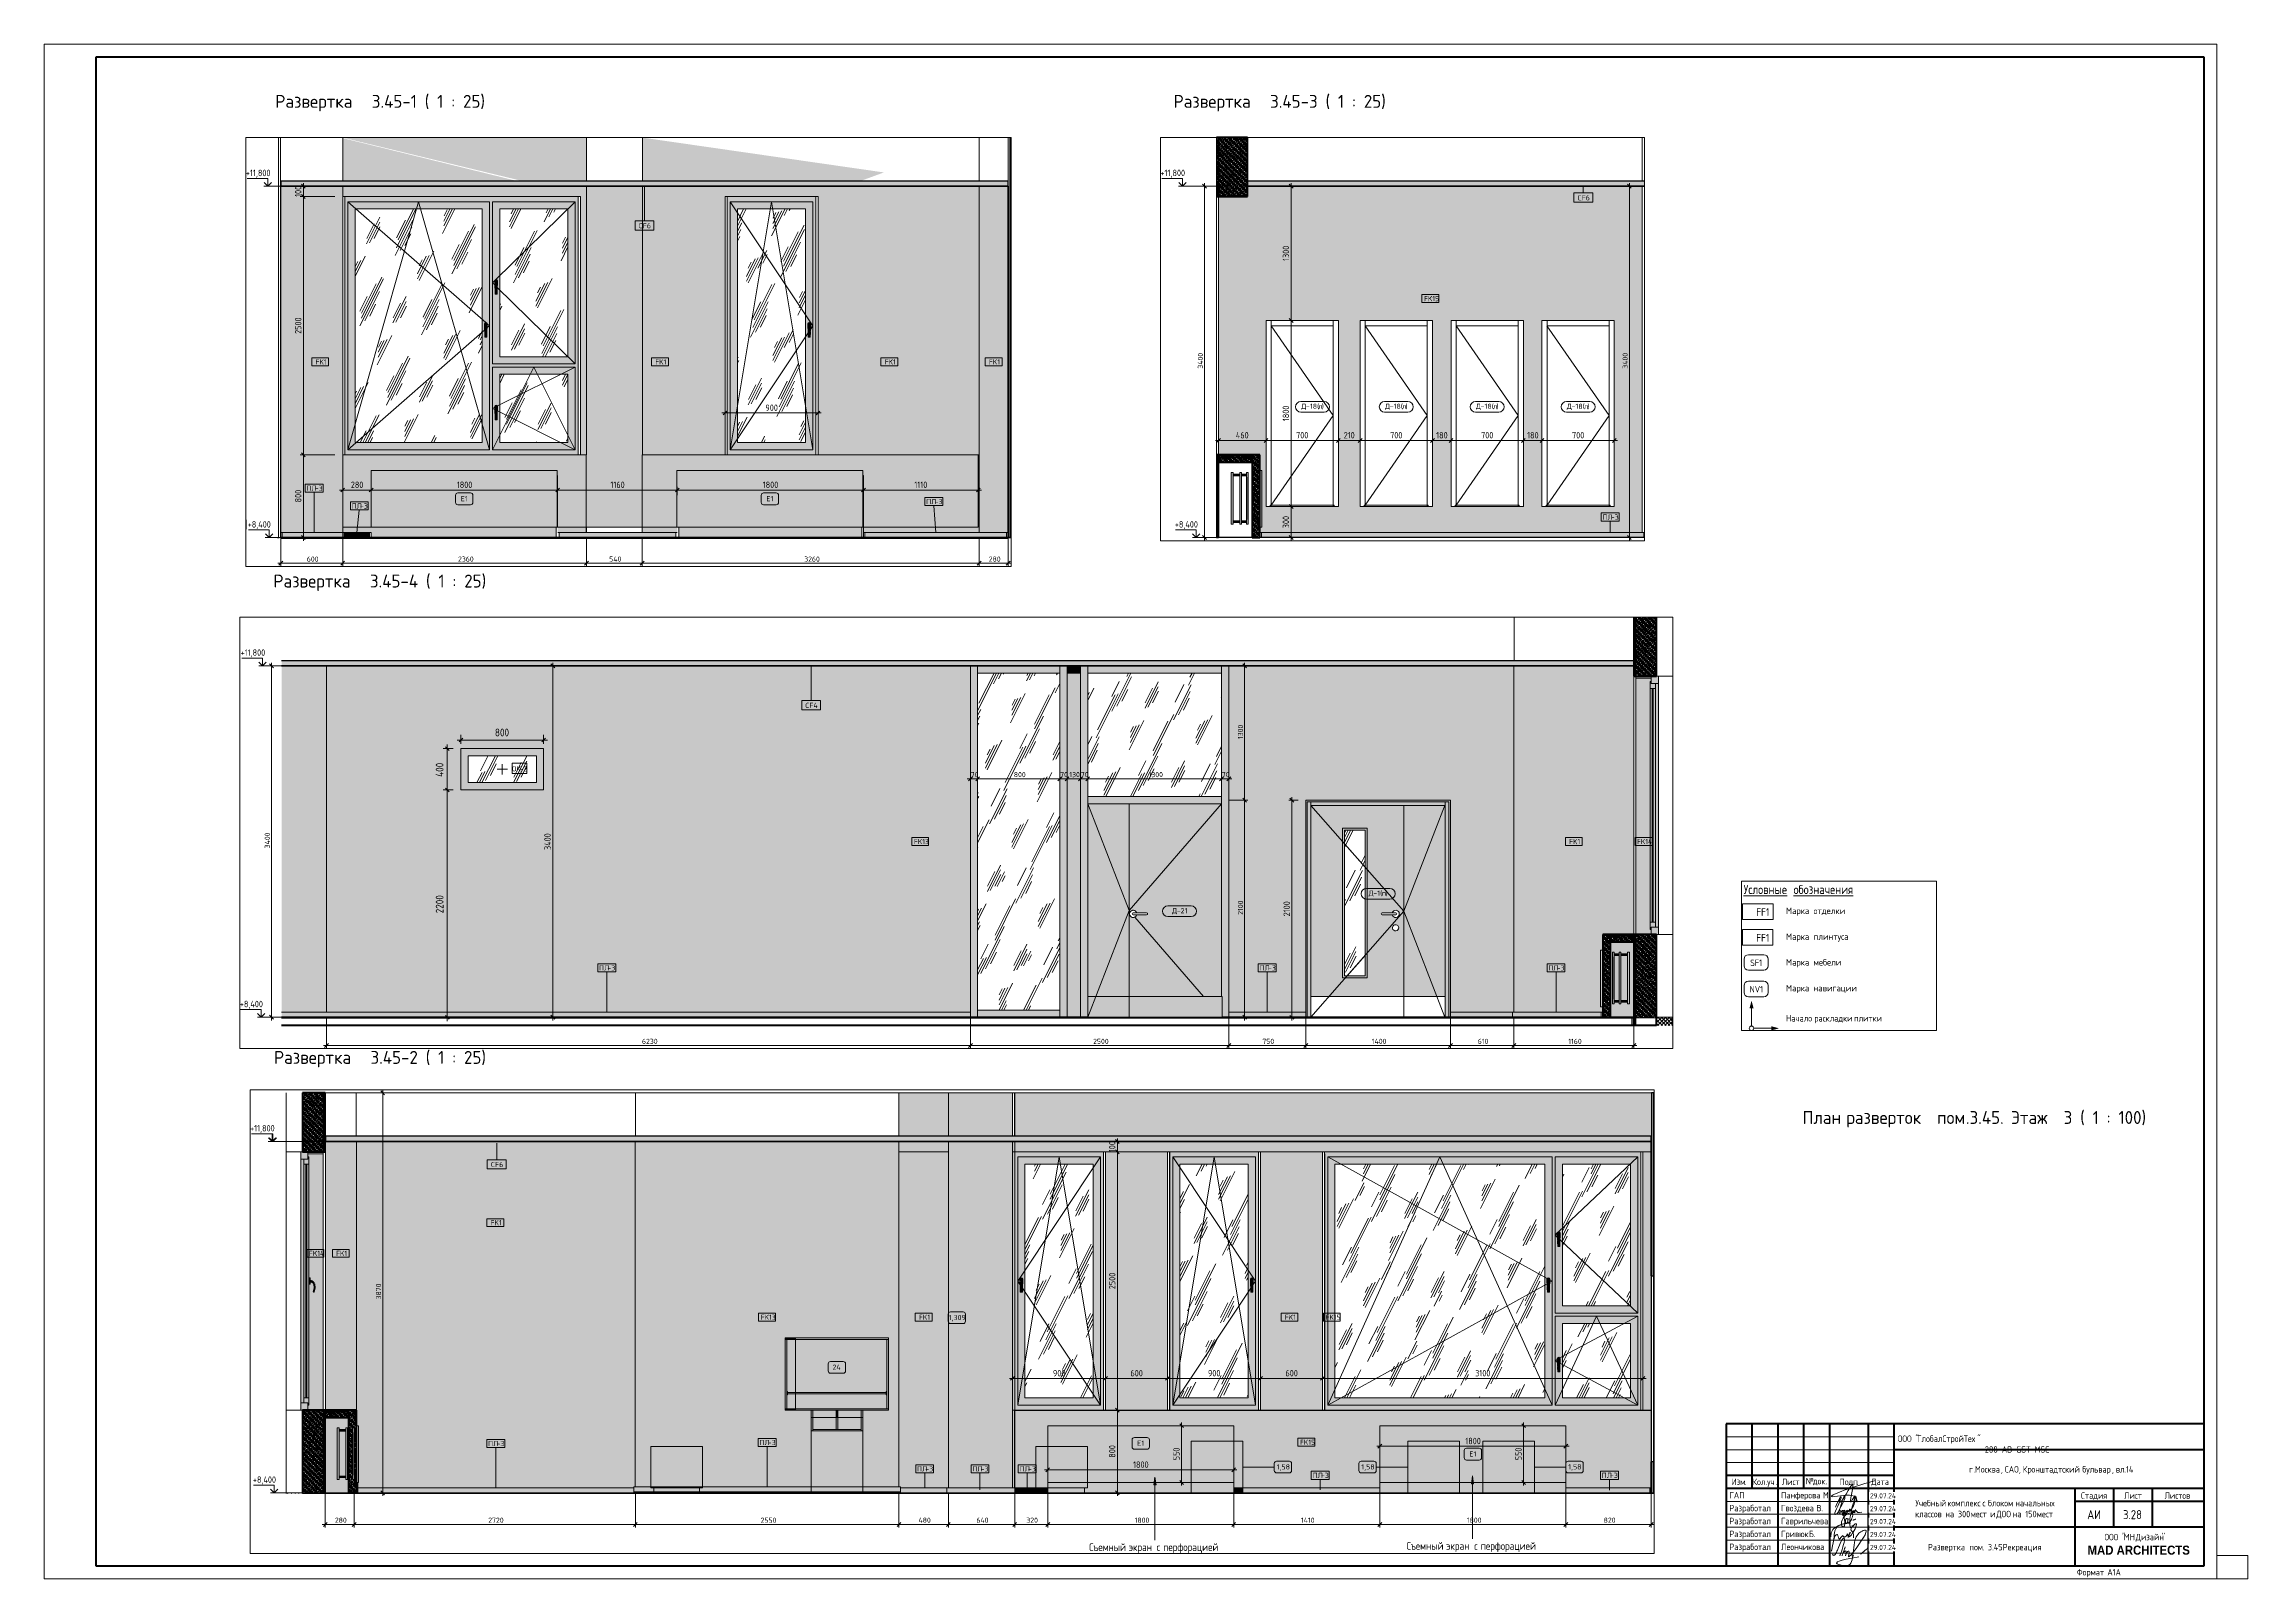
# Paper-space layout 'Layout1' of a CAD drawing. Header units: millimetres. Extents: x -841 to 12, y 0 to 594.
# The model-space entities are those that its viewports show. They can reach past a viewport. Long polylines and large blocks are cut down to what shows.
import ezdxf

# ---------------------------------------------------------------- set-up
doc = ezdxf.new("R2010")
doc.units = ezdxf.units.MM
for name, pattern in [('200_ШТРИХ__ш1_п0_6_', [40, 25, -15]), ('Скрыто', [7.14375, 4.7625, -2.38125]), ('Штрих', [158.75, 79.375, -79.375])]:
    doc.linetypes.add(name, pattern=pattern)
for name, color, linetype, lineweight in [('A-ANNO-DIMS', 7, 'Continuous', 9), ('A-ANNO-DIMS-25', 7, 'Continuous', 9), ('A-ANNO-NOTE', 7, 'Continuous', 9), ('A-CLNG-IDEN', 7, 'Continuous', 9), ('A-DETL', 7, 'Continuous', 9), ('A-DOOR', 7, 'Continuous', 9), ('A-DOOR-2', 7, '200_ШТРИХ__ш1_п0_6_', 9), ('A-DOOR-FRAM-1', 7, 'Continuous', 9), ('A-DOOR-FRAM-2', 7, 'Continuous', 18), ('A-DOOR-IDEN', 7, 'Continuous', 9), ('A-FLOR', 7, 'Continuous', 9), ('A-GENM', 7, 'Continuous', 9), ('A-GENM-IDEN', 7, 'Continuous', 9), ('A-GLAZ', 7, 'Continuous', 9), ('A-GLAZ-2', 7, 'Continuous', 18), ('A-GLAZ-3', 7, 'Штрих', 9), ('A-GLAZ-CURT', 7, 'Continuous', 9), ('A-GLAZ-CWMG', 7, 'Continuous', 9), ('A-GLAZ-IDEN', 7, 'Continuous', 9), ('A-WALL', 7, 'Continuous', 9), ('A-WALL-7', 7, 'Continuous', 40), ('A-WALL-IDEN', 7, 'Continuous', 9), ('A-WALL-PATT', 7, 'Continuous', 9), ('G-ANNO-DIMS', 7, 'Continuous', 9), ('G-ANNO-DIMS-1', 7, 'Continuous', 20), ('G-ANNO-TEXT', 7, 'Continuous', 9), ('G-ANNO-TTLB', 7, 'Скрыто', 9), ('I-FURN-IDEN', 7, 'Continuous', 9), ('I-WALL', 7, 'Continuous', 9), ('M-EQPM', 7, 'Continuous', 9), ('S-COLS', 7, 'Continuous', 9), ('Знаки', 7, 'Continuous', 9), ('Знаки-1', 7, 'Continuous', 18), ('Марки для знаков', 7, 'Continuous', 9)]:
    doc.layers.add(name, color=color, linetype=linetype, lineweight=lineweight)
for name, color, linetype, lineweight, true_color in [('A-CLNG-1', 7, 'Continuous', 9, 0x787878), ('A-CLNG-FNSH-1', 7, 'Continuous', 30, 0x3c3c3c), ('A-DETL-GENF-1', 1, 'Continuous', 9, 0xff0000), ('A-DETL-GENF-2', 7, 'Continuous', 9, 0xffffff), ('A-FLOR-1', 7, 'Continuous', 9, 0x787878), ('A-FLOR-FNSH-1', 7, 'Continuous', 30, 0x3c3c3c), ('A-FLOR-FNSH-2', 7, 'Continuous', 40, 0x3c3c3c), ('A-FLOR-MCUT-1', 7, 'Continuous', 9, 0x646464), ('A-WALL-4', 7, 'Continuous', 40, 0x3c3c3c), ('A-WALL-5', 7, 'Continuous', 30, 0x3c3c3c), ('A-WALL-6', 7, 'Continuous', 9, 0x787878), ('A-WALL-FNSH-3', 7, 'Continuous', 30, 0x3c3c3c), ('G-ANNO-TEXT-1', 7, 'Continuous', 9, 0x3c3c3c), ('G-ANNO-TEXT-2', 7, 'Continuous', 9, 0x008000), ('G-ANNO-TEXT-3', 1, 'Continuous', 9, 0xff0000), ('I-FURN-10', 7, 'Continuous', 9, 0x858585), ('I-FURN-11', 7, 'Continuous', 9, 0x888888), ('I-FURN-12', 7, 'Continuous', 9, 0x8d8d8d), ('I-FURN-14', 7, 'Continuous', 9, 0xc5c578), ('I-FURN-3', 7, 'Continuous', 9, 0xc0c0c0), ('I-FURN-5', 7, 'Continuous', 9, 0xacacac), ('I-FURN-6', 7, 'Continuous', 9, 0x9e9e9e), ('I-FURN-7', 7, 'Continuous', 9, 0xd1d1d1), ('I-FURN-8', 7, 'Continuous', 9, 0xdddddd), ('I-FURN-9', 7, 'Continuous', 9, 0x949494), ('I-WALL-1', 7, 'Continuous', 9, 0x787878)]:
    doc.layers.add(name, color=color, linetype=linetype, lineweight=lineweight, true_color=true_color)
doc.layers.add('G-ANNO-NPLT', color=7, linetype='Continuous', plot=False)
for name, color, linetype, lineweight, true_color, transparency in [('I-FURN-13', 2, 'Continuous', 9, 0xffff00, 0.7), ('I-FURN-2', 7, 'Continuous', 9, 0xfbfbfb, 0.7), ('I-FURN-4', 7, 'Continuous', 9, 0x7f7f7f, 0.7), ('M-EQPM-1', 7, 'Continuous', 9, 0xe6e6e6, 0.7)]:
    doc.layers.add(name, color=color, linetype=linetype, lineweight=lineweight, true_color=true_color, transparency=transparency)
doc.styles.add('Arial_B', font='', dxfattribs={"width": 0.9, "height": 3.5})
doc.styles.add('GOST Common_1', font='GOST_Common.ttf', dxfattribs={"height": 175})
doc.styles.add('GOST Common_10', font='GOST_Common.ttf', dxfattribs={"width": 0.9, "height": 2})
doc.styles.add('GOST Common_11', font='GOST_Common.ttf', dxfattribs={"height": 5})
doc.styles.add('GOST Common_2', font='GOST_Common.ttf', dxfattribs={"width": 0.9, "height": 210})
doc.styles.add('GOST Common_3', font='GOST_Common.ttf', dxfattribs={"width": 0.9, "height": 245})
doc.styles.add('GOST Common_4', font='GOST_Common.ttf', dxfattribs={"width": 0.9, "height": 175})
doc.styles.add('GOST Common_5', font='GOST_Common.ttf', dxfattribs={"height": 50})
doc.styles.add('GOST Common_6', font='GOST_Common.ttf', dxfattribs={"width": 0.9, "height": 50})
doc.styles.add('GOST Common_7', font='GOST_Common.ttf', dxfattribs={"width": 0.9, "height": 75})
doc.styles.add('GOST Common_8', font='GOST_Common.ttf', dxfattribs={"width": 0.9, "height": 2.5})
doc.styles.add('GOST Common_9', font='GOST_Common.ttf', dxfattribs={"width": 0.9, "height": 3.5})
doc.styles.add('ISOCPEUR_1', font='isocpeur.ttf', dxfattribs={"width": 0.9, "height": 175})
doc.styles.add('ISOCPEUR_2', font='isocpeur.ttf', dxfattribs={"width": 0.9, "height": 62.5})
doc.styles.add('ISOCPEUR_3', font='isocpeur.ttf', dxfattribs={"width": 0.9, "height": 50})
doc.styles.get('Arial_B').set_extended_font_data('Arial', bold=True)
doc.dimstyles.new('ADSK_Основной_3_0_окр_', dxfattribs={"dimscale": 304.8, "dimtxt": 75.428625, "dimasz": 0.115978, "dimexe": 0.123031, "dimexo": 0.246063, "dimgap": 0.04101, "dimtad": 1, "dimdec": 0, "dimrnd": 10, "dimdsep": 46, "dimtxsty": 'GOST Common_7', "dimblk1": 'OBLIQUE', "dimblk2": 'OBLIQUE', "dimsah": 1, "dimcen": 0.09, "dimdle": 0.123031, "dimazin": 0, "dimtfac": 1, "dimtdec": 4, "dimtix": 1, "dimtmove": 0, "dimatfit": 3, "dimfxl": 1, "dimtvp": 1, "dimtolj": 1, "dimtzin": 0, "dimlwd": 9, "dimlwe": 9, "dimarcsym": 2})
doc.dimstyles.new('ISO-2_0_0_9К_Средний_округл2', dxfattribs={"dimscale": 304.8, "dimtxt": 49.799059, "dimasz": 0.123031, "dimexe": 0.098425, "dimexo": 0, "dimgap": 0, "dimtad": 1, "dimdec": 0, "dimrnd": 10, "dimzin": 0, "dimdsep": 46, "dimtxsty": 'ISOCPEUR_3', "dimblk1": 'OBLIQUE', "dimblk2": 'OBLIQUE', "dimsah": 1, "dimcen": 0.09, "dimdle": 0.098425, "dimazin": 0, "dimtfac": 1, "dimtdec": 4, "dimtix": 1, "dimtmove": 0, "dimatfit": 3, "dimfxl": 1, "dimtvp": 1, "dimtolj": 1, "dimtzin": 0, "dimarcsym": 2})
doc.dimstyles.new('ISO-2_5_0_9К_БОЛЬШОЙ_1', dxfattribs={"dimscale": 304.8, "dimtxt": 62.248823, "dimasz": 0.123031, "dimexe": 0.098425, "dimexo": 0.246063, "dimgap": 0, "dimtad": 1, "dimdec": 0, "dimrnd": 10, "dimzin": 0, "dimdsep": 46, "dimtxsty": 'ISOCPEUR_2', "dimblk1": 'OBLIQUE', "dimblk2": 'OBLIQUE', "dimsah": 1, "dimcen": 0.09, "dimdle": 0.098425, "dimazin": 0, "dimtfac": 1, "dimtdec": 4, "dimtix": 1, "dimtmove": 0, "dimatfit": 3, "dimfxl": 1, "dimtvp": 1, "dimtolj": 1, "dimtzin": 0, "dimarcsym": 2})
pattern_1 = [(63.435, (12217.37, 31.75), (-255.583, 766.747), [317.5, -190.5, 317.5, -190.5, -403.903]), (63.435, (12217.37, 31.75), (-255.583, 766.747), [-1016, 127, -276.903]), (63.435, (12201.5, 47.6), (-255.583, 766.747), [254, -317.5, 190.5, -190.5, -467.403]), (63.435, (12201.5, 47.6), (-255.583, 766.747), [-952.5, 222.25, -245.153]), (63.435, (12201.5, 95.25), (-255.583, 766.747), [190.5, -381, 127, -190.5, -530.903]), (63.435, (12201.5, 95.25), (-255.583, 766.747), [-889, 285.75, -245.153]), (63.435, (12249.1, 47.6), (-255.583, 766.747), [190.5, -381, 158.75, -6404.65]), (63.435, (12296.74, 95.25), (-255.583, 766.747), [95.25, -476.25, 63.5, -6499.9]), (63.435, (12217.37, 174.6), (-255.583, 766.747), [63.5, -476.25, 63.5, -254, -562.653]), (63.435, (12217.37, 174.6), (-255.583, 766.747), [-857.25, 158.75, -403.903]), (63.435, (12503.1, 127), (-255.583, 766.747), [317.5, -476.25, 381, -251.503]), (63.435, (12503.1, 79.4), (-255.583, 766.747), [444.5, -317.5, 476.25, -188.003]), (63.435, (12534.87, 95.25), (-255.583, 766.747), [508, -254, 381, -276.903]), (63.435, (12582.5, 142.9), (-255.583, 766.747), [317.5, -444.5, 254, -403.903]), (63.435, (12534.87, 238.1), (-255.583, 766.747), [158.75, -635, 190.5, -435.653]), (63.435, (12630.1, 190.5), (-255.583, 766.747), [127, -635, 127, -530.903])]
pattern_2 = [(0, (12158.517, 0), (0, 12.7), [3.403, -18.594]), (60, (12164.867, 1.701), (-10.998523, 6.35), [3.403, -18.594]), (120, (12166.568, 8.051), (-10.998523, -6.35), [3.403, -18.594]), (30, (12161.92, 0), (2.3e-05, 25.39996), [3.403, -21.997]), (30, (12155.57, 11), (2.3e-05, 25.39996), [3.403, -21.997]), (150, (12158.517, 0), (-21.997023, -12.69996), [3.403, -21.997]), (150, (12164.867, 11), (-21.997023, -12.69996), [3.403, -21.997]), (90, (12166.568, 4.65), (-21.997, 12.7), [3.403, -21.997]), (90, (12153.868, 4.65), (-21.997, 12.7), [3.403, -21.997])]
pattern_3 = [(63.435, (5521.34, 31.75), (-255.583, 766.747), [317.5, -190.5, 317.5, -190.5, -403.903]), (63.435, (5521.34, 31.75), (-255.583, 766.747), [-1016, 127, -276.903]), (63.435, (5505.47, 47.6), (-255.583, 766.747), [254, -317.5, 190.5, -190.5, -467.403]), (63.435, (5505.47, 47.6), (-255.583, 766.747), [-952.5, 222.25, -245.153]), (63.435, (5505.47, 95.25), (-255.583, 766.747), [190.5, -381, 127, -190.5, -530.903]), (63.435, (5505.47, 95.25), (-255.583, 766.747), [-889, 285.75, -245.153]), (63.435, (5553.1, 47.6), (-255.583, 766.747), [190.5, -381, 158.75, -6404.65]), (63.435, (5600.7, 95.25), (-255.583, 766.747), [95.25, -476.25, 63.5, -6499.9]), (63.435, (5521.34, 174.6), (-255.583, 766.747), [63.5, -476.25, 63.5, -254, -562.653]), (63.435, (5521.34, 174.6), (-255.583, 766.747), [-857.25, 158.75, -403.903]), (63.435, (5807.1, 127), (-255.583, 766.747), [317.5, -476.25, 381, -251.503]), (63.435, (5807.1, 79.4), (-255.583, 766.747), [444.5, -317.5, 476.25, -188.003]), (63.435, (5838.84, 95.25), (-255.583, 766.747), [508, -254, 381, -276.903]), (63.435, (5886.47, 142.9), (-255.583, 766.747), [317.5, -444.5, 254, -403.903]), (63.435, (5838.84, 238.1), (-255.583, 766.747), [158.75, -635, 190.5, -435.653]), (63.435, (5934.1, 190.5), (-255.583, 766.747), [127, -635, 127, -530.903])]
pattern_4 = [(45, (39754.154, 0), (-14.25598, 14.25598), []), (45, (39768.41, 0), (-14.25598, 14.25598), [25.202, -5.04, 0.8382, -4.202])]
pattern_5 = [(0, (39754.154, 0), (30.48, 7.62), [2.515, -20.345, 2.515, -20.345, -121.92]), (0, (39754.154, 0), (30.48, 7.62), [-45.72, 2.515, -43.205, 2.515, -20.345, -53.34]), (0, (39754.154, 0), (30.48, 7.62), [-114.3, 2.515, -12.725, 2.515, -35.585]), (120, (39765.584, 3.81), (-21.8391136, 22.5864543), [2.515, -20.345, 2.515, -20.345, -121.92]), (120, (39765.584, 3.81), (-21.8391136, 22.5864543), [-45.72, 2.515, -43.205, 2.515, -20.345, -53.34]), (120, (39765.584, 3.81), (-21.8391136, 22.5864543), [-114.3, 2.515, -12.725, 2.515, -35.585]), (240, (39769.394, 19.05), (-8.6408864, -30.2064543), [2.515, -20.345, 2.515, -20.345, -121.92]), (240, (39769.394, 19.05), (-8.6408864, -30.2064543), [-45.72, 2.515, -43.205, 2.515, -20.345, -53.34]), (240, (39769.394, 19.05), (-8.6408864, -30.2064543), [-114.3, 2.515, -12.725, 2.515, -35.585])]
pattern_6 = [(0, (5462.491, 0), (0, 12.7), [3.403, -18.594]), (60, (5468.841, 1.701), (-10.998523, 6.35), [3.403, -18.594]), (120, (5470.542, 8.051), (-10.998523, -6.35), [3.403, -18.594]), (30, (5465.894, 0), (2.3e-05, 25.39996), [3.403, -21.997]), (30, (5459.544, 11), (2.3e-05, 25.39996), [3.403, -21.997]), (150, (5462.49, 0), (-21.997023, -12.69996), [3.403, -21.997]), (150, (5468.84, 11), (-21.997023, -12.69996), [3.403, -21.997]), (90, (5470.542, 4.65), (-21.997, 12.7), [3.403, -21.997]), (90, (5457.842, 4.65), (-21.997, 12.7), [3.403, -21.997])]
pattern_7 = [(45, (5457.842, 0), (-14.25598, 14.25598), []), (45, (5472.1, 0), (-14.25598, 14.25598), [25.202, -5.04, 0.8382, -4.202])]
pattern_8 = [(45, (63275.13, 0), (-14.25598, 14.25598), []), (45, (63289.385, 0), (-14.25598, 14.25598), [25.202, -5.04, 0.8382, -4.202])]
pattern_9 = [(0, (63275.13, 0), (101.6, 25.4), [8.382, -67.818, 8.382, -67.818, -406.4]), (0, (63275.13, 0), (101.6, 25.4), [-152.4, 8.382, -144.018, 8.382, -67.818, -177.8]), (0, (63275.13, 0), (101.6, 25.4), [-381, 8.382, -42.418, 8.382, -118.618]), (120, (63313.23, 12.7), (-72.797045, 75.28818), [8.382, -67.818, 8.382, -67.818, -406.4]), (120, (63313.23, 12.7), (-72.797045, 75.28818), [-152.4, 8.382, -144.018, 8.382, -67.818, -177.8]), (120, (63313.23, 12.7), (-72.797045, 75.28818), [-381, 8.382, -42.418, 8.382, -118.618]), (240, (63325.93, 63.5), (-28.802955, -100.68818), [8.382, -67.818, 8.382, -67.818, -406.4]), (240, (63325.93, 63.5), (-28.802955, -100.68818), [-152.4, 8.382, -144.018, 8.382, -67.818, -177.8]), (240, (63325.93, 63.5), (-28.802955, -100.68818), [-381, 8.382, -42.418, 8.382, -118.618])]
pattern_10 = [(45, (0, 0), (-14.25598, 14.25598), []), (45, (14.256, 0), (-14.25598, 14.25598), [25.202, -5.04, 0.8382, -4.202])]
pattern_11 = [(63.435, (63.5, 31.75), (-255.583, 766.747), [317.5, -190.5, 317.5, -190.5, -403.903]), (63.435, (63.5, 31.75), (-255.583, 766.747), [-1016, 127, -276.903]), (63.435, (47.6, 47.6), (-255.583, 766.747), [254, -317.5, 190.5, -190.5, -467.403]), (63.435, (47.6, 47.6), (-255.583, 766.747), [-952.5, 222.25, -245.153]), (63.435, (47.6, 95.25), (-255.583, 766.747), [190.5, -381, 127, -190.5, -530.903]), (63.435, (47.6, 95.25), (-255.583, 766.747), [-889, 285.75, -245.153]), (63.435, (95.25, 47.6), (-255.583, 766.747), [190.5, -381, 158.75, -6404.65]), (63.435, (142.9, 95.25), (-255.583, 766.747), [95.25, -476.25, 63.5, -6499.9]), (63.435, (63.5, 174.6), (-255.583, 766.747), [63.5, -476.25, 63.5, -254, -562.653]), (63.435, (63.5, 174.6), (-255.583, 766.747), [-857.25, 158.75, -403.903]), (63.435, (349.25, 127), (-255.583, 766.747), [317.5, -476.25, 381, -251.503]), (63.435, (349.25, 79.4), (-255.583, 766.747), [444.5, -317.5, 476.25, -188.003]), (63.435, (381, 95.25), (-255.583, 766.747), [508, -254, 381, -276.903]), (63.435, (428.6, 142.9), (-255.583, 766.747), [317.5, -444.5, 254, -403.903]), (63.435, (381, 238.1), (-255.583, 766.747), [158.75, -635, 190.5, -435.653]), (63.435, (476.25, 190.5), (-255.583, 766.747), [127, -635, 127, -530.903])]
pattern_12 = [(45, (67402.925, 0), (-14.25598, 14.25598), []), (45, (67417.181, 0), (-14.25598, 14.25598), [25.202, -5.04, 0.8382, -4.202])]

psp = doc.layouts.get("Layout1")

# ---------------------------------------------------------------- texts
at = {"layer": 'G-ANNO-TTLB', "linetype": 'Continuous', "attachment_point": 1}
for s, insert, char_height, width, style in [('Развертка', (-751.52, 574.33), 5, 41.6076, 'GOST Common_11'), (' 3.45-1 ( 1 : 25)', (-717.19, 574.33), 5, 51.8692, 'GOST Common_11'), ('Развертка', (-403.84, 574.33), 5, 41.6076, 'GOST Common_11'), (' 3.45-3 ( 1 : 25)', (-369.51, 574.33), 5, 53.0717, 'GOST Common_11'), ('Развертка', (-752.25, 388.69), 5, 41.6076, 'GOST Common_11'), (' 3.45-4 ( 1 : 25)', (-717.92, 388.69), 5, 53.6329, 'GOST Common_11'), (' 3.45-2 ( 1 : 25)', (-717.69, 204.33), 5, 53.0717, 'GOST Common_11'), ('Развертка', (-752.02, 204.33), 5, 41.6076, 'GOST Common_11'), ('План', (-160.39, 181.07), 5, 18.4388, 'GOST Common_11'), ('\\fGOST Common|b0|i0|c204|p34|; ', (-145.18, 181.07), 5, 2.0844, 'GOST Common_11'), ('разверток', (-143.46, 181.07), 5, 40.4852, 'GOST Common_11'), ('\\fGOST Common|b0|i0|c204|p34|; ', (-110.05, 181.07), 5, 2.0844, 'GOST Common_11'), ('пом', (-108.33, 181.07), 5, 13.5485, 'GOST Common_11'), ('.3.45. ', (-97.15, 181.07), 5, 21.1646, 'GOST Common_11'), ('Этаж', (-79.69, 181.07), 5, 21.0042, 'GOST Common_11'), (' 3 ( 1 : 100)', (-62.36, 181.07), 5, 36.4768, 'GOST Common_11'), ('ООО', (-123.53, 55.52), 2.5, 6.4937, 'GOST Common_8'), (' "', (-118.17, 55.52), 2.5, 2.5975, 'GOST Common_8'), ('ГлобалСтройТех', (-116.03, 55.52), 2.5, 28.2114, 'GOST Common_8'), ('"                                                                               288-AB-GST-MSC', (-92.75, 55.52), 2.5, 105.1974, 'GOST Common_8'), ('\\fGOST Common|b0|i0|c204|p34|;\\W.9;г', (-95.9, 43.66), 2.5, 1.9481, 'GOST Common_8'), ('Москва', (-93.64, 43.66), 2.5, 12.1215, 'GOST Common_8'), ('САО', (-82.09, 43.66), 2.5, 6.5658, 'GOST Common_8'), ('Кронштадтский', (-75.12, 43.66), 2.5, 26.9848, 'GOST Common_8'), ('\\fGOST Common|b0|i0|c204|p34|;\\W.9; ', (-52.86, 43.66), 2.5, 0.938, 'GOST Common_8'), ('бульвар', (-52.08, 43.66), 2.5, 13.8532, 'GOST Common_8'), ('вл', (-39.11, 43.66), 2.5, 3.8962, 'GOST Common_8'), ('.14', (-35.89, 43.66), 2.5, 4.3291, 'GOST Common_8'), ('\\fGOST Common|b0|i0|c204|p34|;\\W.9;.', (-94.29, 43.66), 2.5, 0.7937, 'GOST Common_8'), (', ', (-83.64, 43.66), 2.5, 1.8759, 'GOST Common_8'), (', ', (-76.67, 43.66), 2.5, 1.8759, 'GOST Common_8'), (', ', (-40.65, 43.66), 2.5, 1.8759, 'GOST Common_8'), ('Учебный', (-116.7, 30.59), 2.5, 14.0696, 'GOST Common_8'), ('классов', (-116.82, 26.36), 2.5, 13.2759, 'GOST Common_8'), ('\\fGOST Common|b0|i0|c204|p34|;\\W.9; ', (-105.87, 26.36), 2.5, 0.938, 'GOST Common_8'), ('\\fGOST Common|b0|i0|c204|p34|;\\W.9; ', (-105.1, 30.59), 2.5, 0.938, 'GOST Common_8'), ('на', (-105.1, 26.36), 2.5, 4.1127, 'GOST Common_8'), ('комплекс', (-104.32, 30.59), 2.5, 15.5127, 'GOST Common_8'), (' 300 ', (-101.7, 26.36), 2.5, 7.7203, 'GOST Common_8'), ('мест', (-95.33, 26.36), 2.5, 8.2253, 'GOST Common_8'), ('\\fGOST Common|b0|i0|c204|p34|;\\W.9; ', (-91.52, 30.59), 2.5, 0.938, 'GOST Common_8'), ('\\fGOST Common|b0|i0|c204|p34|;\\W.9;с', (-90.75, 30.59), 2.5, 1.6595, 'GOST Common_8'), ('\\fGOST Common|b0|i0|c204|p34|;\\W.9; ', (-89.38, 30.59), 2.5, 0.938, 'GOST Common_8'), ('\\fGOST Common|b0|i0|c204|p34|;\\W.9; ', (-88.55, 26.36), 2.5, 0.938, 'GOST Common_8'), ('блоком', (-88.61, 30.59), 2.5, 11.9051, 'GOST Common_8'), ('\\fGOST Common|b0|i0|c204|p34|;\\W.9;и', (-87.77, 26.36), 2.5, 1.9481, 'GOST Common_8'), ('\\fGOST Common|b0|i0|c204|p34|;\\W.9; ', (-86.17, 26.36), 2.5, 0.938, 'GOST Common_8'), ('ДОО', (-85.39, 26.36), 2.5, 6.7823, 'GOST Common_8'), ('\\fGOST Common|b0|i0|c204|p34|;\\W.9; ', (-79.8, 26.36), 2.5, 0.938, 'GOST Common_8'), ('на', (-79.02, 26.36), 2.5, 4.1127, 'GOST Common_8'), ('\\fGOST Common|b0|i0|c204|p34|;\\W.9; ', (-78.78, 30.59), 2.5, 0.938, 'GOST Common_8'), ('начальных', (-78.01, 30.59), 2.5, 18.1823, 'GOST Common_8'), (' 150 ', (-75.63, 26.36), 2.5, 7.143, 'GOST Common_8'), ('мест', (-69.73, 26.36), 2.5, 8.2253, 'GOST Common_8'), ('АИ', (-50.19, 26.62), 3.5, 6.5658, 'GOST Common_9'), ('3.28', (-36.33, 26.62), 3.5, 9.3076, 'GOST Common_9'), ('Развертка', (-111.85, 13.54), 2.5, 18.543, 'GOST Common_8'), ('\\fGOST Common|b0|i0|c204|p34|;\\W.9; ', (-96.55, 13.54), 2.5, 0.938, 'GOST Common_8'), ('пом', (-95.78, 13.54), 2.5, 6.0608, 'GOST Common_8'), ('. 3.45 ', (-90.78, 13.54), 2.5, 9.524, 'GOST Common_8'), ('Рекреация', (-82.92, 13.54), 2.5, 18.1823, 'GOST Common_8')]:
    psp.add_mtext(s, dxfattribs=dict(at, insert=insert, char_height=char_height, width=width, style=style))

msp = doc.modelspace()

# ---------------------------------------------------------------- texts
at = {"layer": 'A-CLNG-IDEN', "char_height": 50, "attachment_point": 1, "style": 'GOST Common_5'}
for s, insert, width in [('CF6', (51768.7, 11712.6), 132.278), ('CF6', (36008.1, 11601.7), 132.278), ('CF6', (28714.5, 11442.3), 132.278), ('CF4', (59274, 11442.3), 138.291)]:
    msp.add_mtext(s, dxfattribs=dict(at, insert=insert, width=width))
at = {"layer": 'A-DOOR-IDEN', "char_height": 50, "attachment_point": 1, "style": 'GOST Common_5'}
for s, insert, width in [('\\fGOST Common|b0|i0|c204|p34|;Д', (49095.4, 9695.3), 56.118), ('-18(', (49141.7, 9695.3), 142.3), ('\\fGOST Common|b0|i0|c204|p34|;)', (49293.8, 9695.3), 24.051), ('\\fGOST Common|b0|i0|c204|p34|;Д', (49905.3, 9695.3), 56.118), ('-18(', (49951.6, 9695.3), 142.3), ('\\fGOST Common|b0|i0|c204|p34|;)', (50103.8, 9695.3), 24.051), ('\\fGOST Common|b0|i0|c204|p34|;Д', (50785.3, 9695.3), 56.118), ('-18(', (50831.6, 9695.3), 142.3), ('\\fGOST Common|b0|i0|c204|p34|;)', (50983.8, 9695.3), 24.051), ('\\fGOST Common|b0|i0|c204|p34|;Д', (51665.3, 9695.3), 56.118), ('-18(', (51711.6, 9695.3), 142.3), ('\\fGOST Common|b0|i0|c204|p34|;)', (51863.8, 9695.3), 24.051), ('\\fGOST Common|b0|i0|c204|p34|;л', (49259.1, 9695.3), 42.089), ('\\fGOST Common|b0|i0|c204|p34|;л', (50069, 9695.3), 42.089), ('\\fGOST Common|b0|i0|c204|p34|;л', (50949, 9695.3), 42.089), ('\\fGOST Common|b0|i0|c204|p34|;л', (51829, 9695.3), 42.089), ('\\fGOST Common|b0|i0|c204|p34|;Д', (64725.5, 9625.3), 56.118), ('-1(', (64771.8, 9625.3), 98.207), ('\\fGOST Common|b0|i0|c204|p34|;)', (64889.2, 9625.3), 24.051), ('\\fGOST Common|b0|i0|c204|p34|;п', (64852.8, 9625.3), 44.093), ('\\fGOST Common|b0|i0|c204|p34|;Д', (62823.1, 9456.1), 56.118), ('-21', (62869.4, 9456.1), 118.249)]:
    msp.add_mtext(s, dxfattribs=dict(at, insert=insert, width=width))
at = {"layer": 'A-GENM-IDEN', "char_height": 50, "attachment_point": 1, "style": 'GOST Common_5'}
for s, insert, width in [('ПЛ', (38606.2, 8912.8), 98.207), ('-3', (38687.2, 8912.8), 86.181), ('ПЛ', (25499.3, 8902.8), 98.207), ('-3', (25580.4, 8902.8), 86.181), ('ПЛ', (35981.2, 8902.8), 98.207), ('-3', (36062.2, 8902.8), 86.181), ('ПЛ', (57278.5, 8902.8), 98.207), ('-3', (57359.5, 8902.8), 86.181), ('ПЛ', (63670.3, 8902.3), 98.207), ('-3', (63751.3, 8902.3), 86.181), ('ПЛ', (66464.3, 8902.8), 98.207), ('-3', (66545.3, 8902.8), 86.181), ('ПЛ', (31496.8, 8773.5), 98.207), ('-3', (31577.8, 8773.5), 86.181), ('ПЛ', (25936.8, 8730.8), 98.207), ('-3', (26017.9, 8730.8), 86.181), ('ПЛ', (40131.1, 8658), 98.207), ('-3', (40212.1, 8658), 86.181), ('ПЛ', (40666.1, 8658), 98.207), ('-3', (40747.2, 8658), 86.181), ('ПЛ', (41123.8, 8658), 98.207), ('-3', (41204.8, 8658), 86.181), ('ПЛ', (52009.8, 8623.3), 98.207), ('-3', (52090.8, 8623.3), 86.181), ('ПЛ', (43959, 8594.6), 98.207), ('-3', (44040, 8594.6), 86.181), ('ПЛ', (46756.6, 8594.6), 98.207), ('-3', (46837.6, 8594.6), 86.181)]:
    msp.add_mtext(s, dxfattribs=dict(at, insert=insert, width=width))
at = {"layer": 'A-GLAZ-IDEN', "char_height": 50, "attachment_point": 1, "style": 'ISOCPEUR_3'}
for s, insert, width in [('ОК', (56437.8, 10829), 90.19), ('-2', (56512.2, 10829), 79.367)]:
    msp.add_mtext(s, dxfattribs=dict(at, insert=insert, width=width))
at = {"layer": 'A-WALL-IDEN', "char_height": 50, "attachment_point": 1, "style": 'GOST Common_6'}
for s, insert, width in [('FK1', (36006.3, 11039.3), 111.835), ('FK14', (34248.7, 10742.4), 156.93), ('FK1', (34511.3, 10742.4), 111.835), ('FK15', (50284.3, 10736.8), 151.519), ('FK1', (25588.7, 10124.5), 111.835), ('FK1', (28875.9, 10124.5), 111.835), ('FK1', (31096.5, 10124.5), 111.835), ('FK1', (32104.9, 10124.5), 111.835), ('FK13', (38620.1, 10124.5), 149.715), ('FK1', (40151.3, 10124.5), 111.835), ('FK1', (43691, 10124.5), 111.835), ('FK15', (44085.2, 10124.5), 151.519), ('FK13', (60326.5, 10124.5), 149.715), ('FK1', (66666.9, 10124.5), 111.835), ('FK14', (67323.3, 10124.5), 156.93), ('FK15', (43838, 8914.7), 151.519)]:
    msp.add_mtext(s, dxfattribs=dict(at, insert=insert, width=width))
at = {"layer": 'G-ANNO-DIMS', "char_height": 62.5, "attachment_point": 1, "line_spacing_factor": 1.149209, "style": 'ISOCPEUR_2', "bg_fill": 3, "box_fill_scale": 1.25, "bg_fill_color": 256, "bg_fill_true_color": 13158600, "bg_fill_transparency": 0}
for s, insert, width in [('+11,800', (24913.5, 11959.2), 275.62), ('+11,800', (33687, 11959.2), 275.62), ('+11,800', (47733.9, 11959.2), 275.62), ('+11,800', (53811.5, 11959.2), 275.62), ('+8,400', (24932.5, 8559.2), 261.428), ('+8,400', (33706, 8559.2), 261.428), ('+8,400', (47872.8, 8559.2), 261.428), ('+8,400', (53803.9, 8559.2), 261.428)]:
    msp.add_mtext(s, dxfattribs=dict(at, insert=insert, width=width))
at = {"layer": 'G-ANNO-TEXT', "attachment_point": 1}
for s, insert, char_height, width, style in [('Съемный', (44869.3, 7924.2), 75, 434.715, 'GOST Common_7'), ('\\fGOST Common|b0|i0|c204|p34|;\\W.9; ', (45228, 7924.2), 75, 28.861, 'GOST Common_7'), ('\\fGOST Common|b0|i0|c204|p34|;\\W.9; ', (45498.9, 7924.2), 75, 28.861, 'GOST Common_7'), ('\\fGOST Common|b0|i0|c204|p34|;\\W.9; ', (45562.9, 7924.2), 75, 28.861, 'GOST Common_7'), ('перфорацией', (45586.7, 7924.2), 75, 672.816, 'GOST Common_7'), ('Съемный', (41797.5, 7913), 75, 434.715, 'GOST Common_7'), ('\\fGOST Common|b0|i0|c204|p34|;\\W.9; ', (42156.2, 7913), 75, 28.861, 'GOST Common_7'), ('\\fGOST Common|b0|i0|c204|p34|;\\W.9; ', (42427.1, 7913), 75, 28.861, 'GOST Common_7'), ('\\fGOST Common|b0|i0|c204|p34|;\\W.9; ', (42491.1, 7913), 75, 28.861, 'GOST Common_7'), ('перфорацией', (42514.9, 7913), 75, 672.816, 'GOST Common_7'), ('экран', (45251.8, 7924.2), 75, 299.43, 'GOST Common_7'), ('\\fGOST Common|b0|i0|c204|p34|;\\W.9;с', (45522.7, 7924.2), 75, 48.703, 'GOST Common_7'), ('экран', (42180, 7913), 75, 299.43, 'GOST Common_7'), ('\\fGOST Common|b0|i0|c204|p34|;\\W.9;с', (42450.9, 7913), 75, 48.703, 'GOST Common_7'), ('\\LУсловные', (18951.4, 1955.6), 245, 1550.544, 'GOST Common_3'), ('\\Lобозначения', (20305.7, 1955.6), 245, 2111.164, 'GOST Common_3'), ('\\L\\fGOST Common|b0|i0|c204|p34|;\\W.9;\\L ', (20230.7, 1955.6), 245, 90.911, 'GOST Common_3'), ('Начало', (20100.1, -1567.6), 175, 863.658, 'GOST Common_4'), ('\\fGOST Common|b0|i0|c204|p34|;\\W.9; ', (20812.6, -1567.6), 175, 65.658, 'GOST Common_4'), ('\\fGOST Common|b0|i0|c204|p34|;\\W.9; ', (21887.8, -1567.6), 175, 65.658, 'GOST Common_4'), ('раскладки', (20866.8, -1567.6), 175, 1237.405, 'GOST Common_4'), ('плитки', (21941.9, -1567.6), 175, 853.557, 'GOST Common_4')]:
    msp.add_mtext(s, dxfattribs=dict(at, insert=insert, char_height=char_height, width=width, style=style))
at = {"layer": 'G-ANNO-TEXT-1', "attachment_point": 1}
for s, insert, char_height, width, style in [('Марка', (20100.1, 1343.2), 175, 830.548, 'GOST Common_1'), ('\\fGOST Common|b0|i0|c204|p34|; ', (20785.3, 1343.2), 175, 72.954, 'GOST Common_1'), ('   FF1   ', (18951.4, 1327.3), 210, 929.316, 'GOST Common_2'), ('отделки', (20845.5, 1343.2), 175, 1099.915, 'GOST Common_1'), ('Марка', (20100.1, 643.2), 175, 830.548, 'GOST Common_1'), ('\\fGOST Common|b0|i0|c204|p34|; ', (20785.3, 643.2), 175, 72.954, 'GOST Common_1'), ('плинтуса', (20845.5, 643.2), 175, 1245.822, 'GOST Common_1'), ('Марка', (20100.1, -50.9), 175, 830.548, 'GOST Common_1'), ('\\fGOST Common|b0|i0|c204|p34|; ', (20785.3, -50.9), 175, 72.954, 'GOST Common_1'), ('мебели', (20845.5, -50.9), 175, 925.949, 'GOST Common_1'), ('Марка', (20100.1, -750.9), 175, 830.548, 'GOST Common_1'), ('\\fGOST Common|b0|i0|c204|p34|; ', (20785.3, -750.9), 175, 72.954, 'GOST Common_1'), ('навигации', (20845.5, -750.9), 175, 1414.177, 'GOST Common_1')]:
    msp.add_mtext(s, dxfattribs=dict(at, insert=insert, char_height=char_height, width=width, style=style))
at = {"layer": 'G-ANNO-TEXT-2', "char_height": 175, "attachment_point": 1, "style": 'ISOCPEUR_1'}
for s, insert, width in [('SF1', (19128.8, -63.7), 383.848), ('NV1', (19114.9, -782), 419.202)]:
    msp.add_mtext(s, dxfattribs=dict(at, insert=insert, width=width))
at = {"layer": 'G-ANNO-TEXT-3', "insert": (18951.4, 627.3), "char_height": 210, "width": 929.316, "attachment_point": 1, "style": 'GOST Common_2'}
msp.add_mtext('   FF1   ', dxfattribs=at)
at = {"layer": 'I-FURN-IDEN', "char_height": 50, "attachment_point": 1, "style": 'GOST Common_5'}
for s, insert, width in [('1,309', (40438.4, 10121.8), 182.384), ('24', (39313.8, 9641.1), 94.198), ('1,58', (43611.6, 8676.8), 140.295), ('1,58', (44430.7, 8676.8), 140.295), ('1,58', (46432.6, 8676.8), 140.295)]:
    msp.add_mtext(s, dxfattribs=dict(at, insert=insert, width=width))
at = {"layer": 'Марки для знаков', "char_height": 50, "width": 74.156, "attachment_point": 1, "style": 'GOST Common_5'}
for insert in [(42262.1, 8905.6), (26992.7, 8801.8), (29951.4, 8801.8), (45476.6, 8801.8)]:
    msp.add_mtext('E1', dxfattribs=dict(at, insert=insert))

# ---------------------------------------------------------------- blocks, each defined once
blk = doc.blocks.new('Штамп_РД_основной - А1А-27074248-Развертка пом_ 3_45 Рекреация')
at = {"layer": 'A-ANNO-NOTE'}
for points, knots in [([(-338.04, -117.09), (-338.7, -122.45), (-329.95, -103.67), (-335.82, -123.67), (-330.91, -113.57), (-333.31, -120.58), (-331.35, -115.2), (-331.8, -118.76), (-331.18, -118.6), (-331.48, -117.47), (-332.41, -115.06), (-346.74, -118.37), (-335.97, -113.63), (-324.18, -110.47)], [0, 0, 0, 0, 0.0513615, 0.1091052, 0.1522958, 0.178941, 0.1972205, 0.2080985, 0.2140042, 0.2188047, 0.2389907, 0.2707687, 0.3130687, 0.3130687, 0.3130687, 0.3130687]), ([(-339.6, -120.68), (-338.03, -117.16), (-337.34, -116.47), (-337.34, -117.01), (-338.8, -120.61), (-340.42, -123.93), (-338.88, -123.37), (-338.39, -122.01), (-335.91, -117.73), (-335.91, -116.39), (-336.4, -116.39), (-336.93, -117.86), (-338.31, -122.65)], [0, 0, 0, 0, 0.0080365, 0.0160998, 0.028237, 0.0420073, 0.0521324, 0.0641411, 0.0757014, 0.0858292, 0.0908816, 0.1013994, 0.1013994, 0.1013994, 0.1013994]), ([(-334.92, -121.85), (-335.39, -122.12), (-335.39, -122.36), (-335.08, -122.36), (-334.79, -121.86), (-335.46, -123.69), (-336.26, -124.25), (-335.67, -123.24), (-334.43, -122), (-333.69, -121.48), (-334.3, -121.48), (-334.58, -122.51), (-333.95, -122.51), (-332.11, -119.19), (-332.11, -118.03), (-332.59, -118.5), (-333.54, -122.06), (-333.54, -122.65)], [0, 0, 0, 0, 0.00162511, 0.00331349, 0.00754981, 0.01278161, 0.01888966, 0.02470924, 0.03042302, 0.03530305, 0.0391434, 0.04257709, 0.05077407, 0.05912564, 0.06755136, 0.07580968, 0.08321457, 0.08321457, 0.08321457, 0.08321457]), ([(-341.44, -132.23), (-341.94, -127.35), (-328.89, -126.72), (-340.13, -127.01), (-339.88, -131.73), (-341.68, -139.94), (-340.55, -134.68), (-340.23, -132.52), (-338.7, -130.28), (-338.3, -134.28), (-337.45, -132.06), (-336.73, -131.65)], [0, 0, 0, 0, 0.019426, 0.0387349, 0.0549438, 0.0672527, 0.0778646, 0.084698, 0.0906304, 0.096697, 0.1015072, 0.1015072, 0.1015072, 0.1015072]), ([(-338.31, -122.65), (-338.31, -123.16), (-337.4, -123.16), (-337.4, -122.18), (-337.76, -122.18), (-337.86, -122.27), (-337.86, -122.45), (-336.95, -122.11), (-337.26, -122.65)], [0, 0, 0, 0, 0.00358547, 0.00695057, 0.00915819, 0.01015554, 0.01205798, 0.01469377, 0.01469377, 0.01469377, 0.01469377]), ([(-336.52, -122.82), (-335.98, -125.91), (-335.98, -128.51), (-337.09, -128.51), (-337.63, -126.53), (-335.78, -123.34), (-334.29, -122.94), (-332.03, -122.74)], [0, 0, 0, 0, 0.01155157, 0.02127823, 0.03282555, 0.04509601, 0.05773263, 0.05773263, 0.05773263, 0.05773263]), ([(-337.04, -123.15), (-336.33, -122.45), (-336.88, -121.9), (-337.19, -122.22), (-336.57, -122.38), (-335.98, -121.8), (-335.98, -122.14), (-336.29, -122.45), (-335.64, -122.45), (-335.9, -123.17), (-336.96, -124.23), (-336.96, -123.36), (-335.57, -122.19), (-335.11, -122.65)], [0, 0, 0, 0, 0.00332582, 0.00612366, 0.00901076, 0.01174206, 0.01415884, 0.01630272, 0.0190767, 0.02344016, 0.02813242, 0.03439448, 0.03937975, 0.03937975, 0.03937975, 0.03937975]), ([(-336.73, -131.65), (-336.69, -132.19), (-335.41, -132.52), (-334.96, -129.96), (-334.72, -133.44), (-334.65, -131.27), (-333.5, -130.12), (-334.9, -132.4), (-333.52, -132.31), (-329.94, -124.81), (-334.86, -129.74), (-332.72, -130.12), (-332.69, -131.28), (-332.61, -132.58)], [0, 0, 0, 0, 0.0046234, 0.0123007, 0.0208561, 0.0283952, 0.03509, 0.0409642, 0.0537756, 0.0710384, 0.0891313, 0.0998193, 0.1046376, 0.1046376, 0.1046376, 0.1046376]), ([(-334.89, -125.37), (-335.11, -125.15), (-335.5, -125.15), (-335.69, -125.34), (-335.81, -126.03), (-335.81, -126.9), (-335.29, -127.04), (-334.88, -126.64), (-334.73, -125.4), (-334.73, -125.1), (-334.73, -125.1), (-334.73, -125.11), (-334.83, -126.08), (-334.77, -126.92), (-334.56, -126.92), (-333.91, -126.43), (-332.93, -124.42), (-332.93, -123.27), (-333.1, -122.97), (-333.59, -122.97), (-334.05, -124.31), (-334.22, -127.46), (-333.93, -128.25), (-333.8, -128.74)], [0, 0, 0, 0, 0.0016332, 0.00392105, 0.00702344, 0.01058969, 0.01394693, 0.01793334, 0.0215051, 0.02411625, 0.02465035, 0.02632052, 0.02939378, 0.03280325, 0.03593957, 0.04142394, 0.04849321, 0.05477683, 0.05812393, 0.06191415, 0.07043912, 0.0795646, 0.08714635, 0.08714635, 0.08714635, 0.08714635]), ([(-333.54, -122.65), (-333.3, -122.89), (-332.62, -122.21), (-333.2, -122.21), (-332.6, -122.21), (-332.14, -121.75), (-332.66, -122.65)], [0, 0, 0, 0, 0.00269646, 0.00576297, 0.00838865, 0.01167349, 0.01167349, 0.01167349, 0.01167349]), ([(-331.86, -121.61), (-331.93, -121.96), (-331.61, -121.96), (-331.61, -122.32), (-330.85, -123.08), (-329.44, -122.71)], [0, 0, 0, 0, 0.001554219, 0.00418307, 0.008514983, 0.008514983, 0.008514983, 0.008514983]), ([(-340.81, -138.96), (-340.12, -140.15), (-338.38, -136.42), (-337.65, -133.87), (-335.19, -130.73), (-337.14, -137.8), (-337.95, -139.54)], [0, 0, 0, 0, 0.00891354, 0.0206837, 0.03596829, 0.05045262, 0.05045262, 0.05045262, 0.05045262]), ([(-334.59, -139.54), (-335.36, -141.78), (-325.61, -128.89), (-328.98, -129.54), (-332.56, -132.13), (-332.82, -142.77), (-335.05, -143.85), (-340.39, -142.51), (-338.8, -141.36), (-330.59, -139.93)], [0, 0, 0, 0, 0.0206368, 0.0432038, 0.0605873, 0.0770759, 0.0945827, 0.1039292, 0.1187761, 0.1187761, 0.1187761, 0.1187761])]:
    blk.add_open_spline(points, degree=3, knots=knots, dxfattribs=at)
for points, degree in [([(-333.54, -122.65), (-333.03, -122.65)], 1), ([(-333.25, -127.9), (-332.55, -127.9)], 1), ([(-332.92, -125.74), (-332.05, -125.55), (-331.8, -125.33)], 2), ([(-332.8, -122.83), (-332.58, -123.05), (-331.86, -122.34), (-331.86, -121.61)], 3), ([(-335.86, -136.11), (-337.11, -139.54)], 1), ([(-329.93, -138.92), (-327, -136.46)], 1), ([(-336.69, -138.38), (-335.63, -137.2), (-335.23, -137.31), (-335.71, -139.54)], 3), ([(-335.71, -139.54), (-335.36, -137.28), (-333.78, -136.92), (-334.59, -139.54)], 3), ([(-333.25, -139.54), (-332.55, -139.54)], 1)]:
    blk.add_open_spline(points, degree=degree, dxfattribs=at)
at = {"layer": 'G-ANNO-TTLB', "linetype": 'Continuous'}
for p, q in [((-1033, 445.5), (-1033, -148.5)), ((-1033, 445.5), (-192, 445.5)), ((-192, 445.5), (-192, -148.5)), ((-317, -93.5), (-382, -93.5)), ((-317, -98.5), (-382, -98.5)), ((-317, -103.5), (-382, -103.5)), ((-317, -118.5), (-382, -118.5)), ((-317, -123.5), (-382, -123.5)), ((-317, -128.5), (-382, -128.5)), ((-317, -133.5), (-382, -133.5)), ((-317, -138.5), (-382, -138.5)), ((-192, -148.5), (-1033, -148.5))]:
    blk.add_line(p, q, dxfattribs=at)
at = {"layer": 'G-ANNO-TTLB', "linetype": 'Continuous', "lineweight": 40}
for p, q in [((-1013, 440.5), (-1013, -143.5)), ((-197, 440.5), (-1013, 440.5)), ((-197, -143.5), (-197, 440.5)), ((-382, -88.5), (-382, -143.5)), ((-197, -88.5), (-382, -88.5)), ((-372, -88.5), (-372, -113.5)), ((-362, -88.5), (-362, -143.5)), ((-352, -88.5), (-352, -113.5)), ((-342, -88.5), (-342, -143.5)), ((-327, -88.5), (-327, -143.5)), ((-317, -88.5), (-317, -143.5)), ((-197, -98.5), (-317, -98.5)), ((-317, -108.5), (-382, -108.5)), ((-197, -113.5), (-382, -113.5)), ((-247, -113.5), (-247, -143.5)), ((-197, -118.5), (-247, -118.5)), ((-232, -113.5), (-232, -128.5)), ((-217, -113.5), (-217, -128.5)), ((-197, -128.5), (-317, -128.5)), ((-1013, -143.5), (-197, -143.5))]:
    blk.add_line(p, q, dxfattribs=at)
at = {"layer": 'G-ANNO-TTLB', "linetype": 'Continuous', "attachment_point": 1}
for s, insert, char_height, width, style in [('Изм', (-379.88, -109.67), 2.5, 6.1329, 'GOST Common_8'), ('Кол', (-371.75, -109.67), 2.5, 6.0608, 'GOST Common_8'), ('уч', (-366.1, -109.67), 2.5, 3.8962, 'GOST Common_8'), ('Лист', (-360.41, -109.67), 2.5, 8.2975, 'GOST Common_8'), ('\\fGOST Common|b0|i0|c204|p34|;\\W.9;№', (-351.11, -109.4), 2.5, 3.319, 'GOST Common_8'), ('док', (-348.38, -109.4), 2.5, 5.8443, 'GOST Common_8'), ('Подп', (-338.08, -109.67), 2.5, 8.0089, 'GOST Common_8'), ('Дата', (-325.82, -109.67), 2.5, 9.2354, 'GOST Common_8'), ('ГАП', (-380.68, -114.84), 2.5, 6.5658, 'GOST Common_8'), ('\\fGOST Common|b0|i0|c204|p34|;\\W.9;.', (-374.82, -109.67), 2.5, 0.7937, 'GOST Common_8'), ('\\fGOST Common|b0|i0|c204|p34|;\\W.9;.', (-366.75, -109.67), 2.5, 0.7937, 'GOST Common_8'), ('\\fGOST Common|b0|i0|c204|p34|;\\W.9;.', (-362.88, -109.67), 2.5, 0.7937, 'GOST Common_8'), ('Панферова', (-360.68, -114.84), 2.5, 18.6873, 'GOST Common_8'), ('\\fGOST Common|b0|i0|c204|p34|;\\W.9; ', (-345.26, -114.84), 2.5, 0.938, 'GOST Common_8'), ('\\fGOST Common|b0|i0|c204|p34|;\\W.9;М', (-344.49, -114.84), 2.5, 2.4532, 'GOST Common_8'), ('\\fGOST Common|b0|i0|c204|p34|;\\W.9;.', (-343.55, -109.4), 2.5, 0.7937, 'GOST Common_8'), ('\\fGOST Common|b0|i0|c204|p34|;\\W.9;.', (-331.47, -109.67), 2.5, 0.7937, 'GOST Common_8'), ('Стадия', (-244.61, -114.99), 2.5, 12.4101, 'GOST Common_8'), ('Лист', (-227.92, -114.99), 2.5, 8.2975, 'GOST Common_8'), ('Листов', (-212.28, -114.99), 2.5, 12.1937, 'GOST Common_8'), ('Разработал', (-380.68, -119.84), 2.5, 20.7076, 'GOST Common_8'), ('Разработал', (-380.68, -124.84), 2.5, 20.7076, 'GOST Common_8'), ('Гвоздева', (-360.68, -119.84), 2.5, 15.657, 'GOST Common_8'), ('Гаврильчева', (-360.68, -124.84), 2.5, 21.862, 'GOST Common_8'), ('\\fGOST Common|b0|i0|c204|p34|;\\W.9; ', (-347.76, -119.84), 2.5, 0.938, 'GOST Common_8'), ('\\fGOST Common|b0|i0|c204|p34|;\\W.9;В', (-346.99, -119.84), 2.5, 2.2367, 'GOST Common_8'), ('\\fGOST Common|b0|i0|c204|p34|;\\W.9;.', (-345.14, -119.84), 2.5, 0.7937, 'GOST Common_8'), ('\\fGOST Common|b0|i0|c204|p34|;\\W.9; ', (-342.64, -124.84), 2.5, 0.7215, 'GOST Common_8'), ('Разработал', (-380.68, -129.84), 2.5, 20.7076, 'GOST Common_8'), ('Разработал', (-380.68, -134.84), 2.5, 20.7076, 'GOST Common_8'), ('Леончикова', (-360.68, -134.84), 2.5, 19.9861, 'GOST Common_8'), ('Гривюк', (-360.68, -129.84), 2.5, 12.1215, 'GOST Common_8'), ('\\fGOST Common|b0|i0|c204|p34|;\\W.9; ', (-350.68, -129.84), 2.5, 0.938, 'GOST Common_8'), ('\\fGOST Common|b0|i0|c204|p34|;\\W.9;Б', (-349.9, -129.84), 2.5, 2.1646, 'GOST Common_8'), ('\\fGOST Common|b0|i0|c204|p34|;\\W.9;.', (-348.12, -129.84), 2.5, 0.7937, 'GOST Common_8'), ('MAD ARCHITECTS', (-242.07, -135.61), 3.5, 48.5582, 'Arial_B'), ('ООО', (-235.54, -131.05), 2.5, 6.4937, 'GOST Common_8'), (' "', (-230.18, -131.05), 2.5, 2.5975, 'GOST Common_8'), ('МН', (-228.04, -131.05), 2.5, 4.6177, 'GOST Common_8'), ('\\fGOST Common|b0|i0|c204|p34|;\\W.9; ', (-224.23, -131.05), 2.5, 0.938, 'GOST Common_8'), ('Дизайн', (-223.46, -131.05), 2.5, 12.2658, 'GOST Common_8'), ('\\fGOST Common|b0|i0|c204|p34|;\\W.9;"', (-213.33, -131.05), 2.5, 1.6595, 'GOST Common_8'), ('Формат', (-246.24, -144.67), 2.5, 13.4202, 'GOST Common_8'), ('\\fGOST Common|b0|i0|c204|p34|;\\W.9; ', (-235.17, -144.67), 2.5, 0.938, 'GOST Common_8'), ('\\fGOST Common|b0|i0|c204|p34|;\\W.9;А', (-234.4, -144.67), 2.5, 2.4532, 'GOST Common_8'), ('\\fGOST Common|b0|i0|c204|p34|;\\W.9;1', (-232.37, -144.67), 2.5, 1.3709, 'GOST Common_8'), ('\\fGOST Common|b0|i0|c204|p34|;\\W.9;А', (-231.24, -144.67), 2.5, 2.4532, 'GOST Common_8')]:
    blk.add_mtext(s, dxfattribs=dict(at, insert=insert, char_height=char_height, width=width, style=style))
blk = doc.blocks.new('Штамп_Без подписи_спец_ - Без подписи-27038161-Развертка пом_ 3_45 Рекреация')
at = {"layer": 'A-ANNO-NOTE'}
for p, q in [((0, 5), (35, 5)), ((0, 0), (0, 5)), ((35, 0), (0, 0)), ((20, 5), (20, 0)), ((35, 5), (35, 0))]:
    blk.add_line(p, q, dxfattribs=at)
blk = doc.blocks.new('120_Окно_СКБ_1Ст - 120_Окно_СКБ_1Ст 900х2500_h_-20664874-Развертка 3_45-1')
at = {"layer": 'A-GLAZ'}
h = blk.add_hatch(color=256, dxfattribs=at)
h.paths.add_polyline_path([(12340, 9200), (13099, 9200), (13099, 11680), (13100, 11680), (13100, 11700), (12241, 11700), (12241, 9200), (12325, 9200)])
h.paths.add_polyline_path([(12997.9, 9250), (12270, 9250), (12270, 11650), (13070, 11650), (13070, 9250), (13000, 9250)])
h = blk.add_hatch(color=256, dxfattribs=at)
h.paths.add_polyline_path([(12290, 9250), (13070, 9250), (13070, 11650), (12270, 11650), (12270, 9250)])
h.paths.add_polyline_path([(12886.2, 9320), (12340, 9320), (12340, 11580), (13000, 11580), (13000, 9320)])
h.paths.add_polyline_path([(13042, 10340.5), (13026.4, 10340.7), (13025.1, 10341.3), (13025, 10341.6), (13023.8, 10423.8), (13022.9, 10425), (13021.5, 10428.4), (13021, 10432), (13021.1, 10468.8), (13021.5, 10471.6), (13022.9, 10475), (13025.1, 10477.9), (13028, 10480.1), (13031.4, 10481.5), (13035, 10482), (13038.6, 10481.5), (13042, 10480.1), (13044.9, 10477.9), (13047.1, 10475), (13048.5, 10471.6), (13049, 10468), (13049, 10432), (13048.5, 10428.4), (13047.1, 10425), (13046.1, 10423.4), (13045.7, 10400.4), (13044.9, 10341.3), (13043.9, 10340.7), (13042.8, 10340.5)])
h = blk.add_hatch(dxfattribs=at)
h.set_pattern_fill('FP_13', color=256, style=0, pattern_type=2)
h.set_pattern_definition(pattern_1)
h.paths.add_polyline_path([(12767.5, 9320), (13000, 9320), (13000, 11580), (12340, 11580), (12340, 9320)])
h = blk.add_hatch(color=256, dxfattribs=at)
h.paths.add_polyline_path([(13022.9, 10450.3), (13023.1, 10451.9), (13023, 10450.4)])
h.paths.add_polyline_path([(13023.9, 10423.6), (13023, 10449.7), (13022.9, 10453.7), (13023.1, 10454), (13023.4, 10454.4), (13023.8, 10456.1), (13024.5, 10457.3), (13026.5, 10459.6), (13026.6, 10459.2), (13027.3, 10459.9), (13027.2, 10460.1), (13029.2, 10461.4), (13032, 10462.2), (13036.1, 10462.5), (13039.7, 10461.8), (13042.6, 10460.3), (13044.8, 10458.2), (13046.4, 10455.7), (13046.9, 10453.7), (13046.9, 10453.5), (13047.3, 10452), (13047.1, 10449.7), (13046.5, 10438.5), (13046.1, 10423.6), (13047.1, 10425), (13048.6, 10428.6), (13049, 10433.4), (13049, 10468), (13048.5, 10471.6), (13047.1, 10475), (13044.1, 10478.5), (13042, 10480.1), (13038.6, 10481.5), (13035, 10482), (13031.4, 10481.5), (13028, 10480.1), (13025.1, 10477.9), (13022.9, 10475), (13021.5, 10471.6), (13021, 10468), (13021, 10432), (13021.5, 10428.4), (13022.9, 10425), (13023.8, 10423.8)])
for points in [[(13024, 10421.2), (13024.5, 10421.6), (13027, 10421.9), (13028, 10421.9), (13030.2, 10445.9), (13031.3, 10453.7), (13032.6, 10459.4), (13033.4, 10462.4), (13030.3, 10461.8), (13027.9, 10460.7), (13027.1, 10460), (13027.3, 10459.8), (13026.6, 10459.2), (13026.5, 10459.6), (13025.2, 10458.3), (13023.8, 10456.1), (13023.5, 10455.4), (13023.4, 10454.3), (13022.9, 10453.3), (13023, 10449.7), (13023.3, 10445.2), (13024, 10421.2)], [(13028, 10421.9), (13042, 10421.9), (13039.9, 10445.6), (13038.7, 10453.8), (13037.5, 10459.1), (13036, 10462.5), (13033.9, 10462.2), (13032.9, 10460.2), (13032.1, 10457.7), (13031, 10452.1), (13029.4, 10438.5), (13028.1, 10422.8)], [(13028, 10340.5), (13028, 10421.9), (13024.5, 10421.6), (13024, 10421.1), (13025.1, 10341.3), (13025.9, 10340.8), (13027.2, 10340.5)], [(13028, 10340.5), (13042, 10340.5), (13042, 10421.9), (13028, 10421.9), (13028, 10340.5)], [(13042, 10340.5), (13044.1, 10340.8), (13044.9, 10341.4), (13045, 10341.6), (13045.9, 10421.4), (13044.3, 10421.8), (13042, 10421.9), (13042, 10347.5)], [(13046, 10420.4), (13046, 10420.5), (13046, 10420.5)]]:
    blk.add_hatch(color=256, dxfattribs=at).paths.add_polyline_path(points)
h = blk.add_hatch(color=256, dxfattribs=at)
h.paths.add_polyline_path([(13046, 10421.2), (13046.9, 10447.5), (13047.1, 10453), (13046.9, 10453.7), (13047.1, 10454), (13045.3, 10457.6), (13043.5, 10459.6), (13040.8, 10461.4), (13038, 10462.2), (13036.1, 10462.4), (13037.3, 10459.7), (13037.5, 10459.1), (13039, 10452.1), (13040.6, 10438.5), (13042.3, 10421.9), (13045.5, 10421.6), (13045.9, 10421.3)])
h.paths.add_polyline_path([(13046.4, 10454.7), (13046, 10455.7), (13046.3, 10454.9)])
for p, q in [((12220, 9200), (12220, 11700)), ((12220, 11700), (13120, 11700)), ((13120, 11700), (13120, 9200)), ((12270, 9250), (12270, 11650)), ((13070, 11650), (12270, 11650)), ((12270, 9250), (12670, 11650)), ((12270, 11650), (13070, 10450)), ((13070, 9250), (12670, 11650)), ((13070, 11650), (13070, 9250)), ((12340, 11580), (12340, 9320)), ((12340, 11580), (13000, 11580)), ((13000, 9320), (13000, 11580)), ((13021, 10468), (13021, 10432)), ((13021, 10468), (13021, 10432)), ((13049, 10432), (13049, 10468)), ((13049, 10432), (13049, 10468)), ((13033.9, 10462.5), (13036.1, 10462.5)), ((13034, 10462.5), (13036, 10462.5)), ((13036, 10461.5), (13034, 10461.5)), ((13022.5, 10449), (13022.5, 10451)), ((13025, 10341.6), (13023.5, 10450.8)), ((13046.5, 10451), (13045, 10341.6)), ((13070, 10450), (13045.9, 10413.8)), ((13047.5, 10451), (13047.5, 10449)), ((13024, 10421.2), (13024, 10420.5)), ((13024, 10420.5), (13024, 10421.2)), ((13024, 10420.5), (13024, 10420.5)), ((13026, 10421.8), (13027, 10421.9)), ((13027, 10421.9), (13028, 10421.9)), ((13042, 10421.9), (13028, 10421.9)), ((13028, 10421.9), (13042, 10421.9)), ((13042, 10421.9), (13043, 10421.9)), ((13043, 10421.9), (13044, 10421.8)), ((13046, 10420.5), (13046, 10421.2)), ((13046, 10421.2), (13046, 10420.5)), ((13024.5, 10381.7), (12270, 9250)), ((13042, 10340.5), (13028, 10340.5)), ((13042, 10340.5), (13028, 10340.5)), ((12340, 9320), (13000, 9320)), ((13070, 9250), (12270, 9250)), ((13120, 9200), (12220, 9200))]:
    blk.add_line(p, q, dxfattribs=at)
at = {"layer": 'A-GLAZ', "flags": 128}
for points in [[(13022.5, 10451), (13022.9, 10454), (13024, 10456.7), (13025.9, 10459.1), (13028.3, 10461), (13031, 10462.1), (13034, 10462.5)], [(13036, 10462.5), (13039, 10462.1), (13041.7, 10461), (13044.1, 10459.1), (13046, 10456.7), (13047.1, 10454), (13047.5, 10451)], [(13023.2, 10445.2), (13022.9, 10446), (13022.5, 10449)], [(13022.9, 10446.2), (13023, 10445.5), (13023.4, 10439.4), (13023.7, 10432.4), (13023.8, 10428.6)], [(13047.1, 10446.2), (13047, 10445.5), (13046.6, 10439.4), (13046.3, 10432.4), (13046.2, 10428.6)], [(13047.5, 10449), (13047.1, 10446), (13046.8, 10445.2)], [(13028, 10421.9), (13027, 10421.9), (13026, 10421.8), (13025.2, 10421.7), (13024.5, 10421.6), (13024.1, 10421.4), (13024, 10421.2)], [(13024, 10421.2), (13024.1, 10421.4), (13024.5, 10421.6)], [(13024.5, 10421.6), (13025.2, 10421.7), (13026, 10421.8)], [(13046, 10421.2), (13045.9, 10421.4), (13045.5, 10421.6), (13044.8, 10421.7), (13044, 10421.8), (13043, 10421.9), (13042, 10421.9)], [(13044, 10421.8), (13044.8, 10421.7), (13045.5, 10421.6)], [(13045.5, 10421.6), (13045.9, 10421.4), (13046, 10421.2)], [(13025, 10341.6), (13024.5, 10382.7), (13024.3, 10392.5)], [(13045, 10341.6), (13045.5, 10382.7), (13045.7, 10392.5)], [(13028, 10340.5), (13027.2, 10340.5), (13026.5, 10340.6), (13025.9, 10340.8), (13025.4, 10341), (13025.1, 10341.3), (13025, 10341.6)], [(13045, 10341.6), (13044.9, 10341.3), (13044.6, 10341), (13044.1, 10340.8), (13043.5, 10340.6), (13042.8, 10340.5), (13042, 10340.5)]]:
    blk.add_lwpolyline(points, dxfattribs=at)
at = {"layer": 'A-GLAZ'}
for centre, radius, start, end in [((13035, 10468), 14, 0, 180), ((13035, 10468), 14, 0, 180), ((13034, 10451), 11.5, 90.2744, 204.8614), ((13034, 10451), 10.5, 90.2744, 181.3109), ((13036, 10451), 10.5, 0.0023, 89.7256), ((13036, 10451), 11.5, 13.33, 89.7256), ((13036, 10451), 11.5, 335.1322, 13.329), ((13035, 10432), 14, 180, 217.3919), ((13035, 10432), 14, 180, 217.174), ((13035, 10432), 14, 322.6053, 0), ((13035, 10432), 14, 322.826, 0)]:
    blk.add_arc(centre, radius, start, end, dxfattribs=at)
for centre, start_param, end_param in [((13028, 10341.6), 3.142903, 4.711079), ((13042, 10341.6), 4.713699, 6.278048)]:
    blk.add_ellipse(centre, major_axis=(3, 0), ratio=0.374607, start_param=start_param, end_param=end_param, dxfattribs=at)
blk = doc.blocks.new('120_Окно_СКБ_2Ст - 120_Окно_СКБ_2Ст 2300х2500 _мал створка справа_-22272277-Развертка 3_45-1')
at = {"layer": 'A-GLAZ'}
h = blk.add_hatch(color=256, dxfattribs=at)
h.paths.add_polyline_path([(10776.2, 9200), (10799, 9200), (10799, 11700), (8540, 11700), (8540, 11680), (8541, 11680), (8541, 9200), (10700, 9200)])
h.paths.add_polyline_path([(10554.9, 9250), (9970, 9250), (9970, 10050), (10770, 10050), (10770, 9250), (10600.3, 9250)])
h.paths.add_polyline_path([(8784.8, 9250), (8570, 9250), (8570, 11650), (9940, 11650), (9940, 9250), (9227.3, 9250)])
h.paths.add_polyline_path([(9970, 10080), (9970, 11650), (10770, 11650), (10770, 10080), (9988.3, 10080)])
h = blk.add_hatch(color=256, dxfattribs=at)
h.paths.add_polyline_path([(8590, 9250), (9940, 9250), (9940, 11650), (8570, 11650), (8570, 9250)])
h.paths.add_polyline_path([(8640, 9320), (8640, 11580), (9870, 11580), (9870, 9320), (8784.8, 9320)])
h.paths.add_polyline_path([(9905.4, 10340.5), (9896.4, 10340.7), (9895.1, 10341.3), (9895, 10341.6), (9893.8, 10423.8), (9892.9, 10425), (9891.5, 10428.4), (9891, 10432), (9891.1, 10469), (9891.5, 10471.6), (9892.9, 10475), (9895.1, 10477.9), (9898, 10480.1), (9901.4, 10481.5), (9905, 10482), (9908.6, 10481.5), (9912, 10480.1), (9914.9, 10477.9), (9917.1, 10475), (9918.5, 10471.6), (9919, 10468), (9918.8, 10430.4), (9918.5, 10428.4), (9917.1, 10425), (9916.1, 10423.4), (9915.7, 10400.4), (9914.9, 10341.3), (9913.9, 10340.7), (9912, 10340.5), (9907.2, 10340.5)])
h = blk.add_hatch(color=256, dxfattribs=at)
h.paths.add_polyline_path([(9990, 10080), (10770, 10080), (10770, 11650), (9970, 11650), (9970, 10080), (9988.3, 10080)])
h.paths.add_polyline_path([(10700, 10150), (10040, 10150), (10040, 11580), (10700, 11580), (10700, 10332.6)])
h.paths.add_polyline_path([(10012, 10755.5), (9996.4, 10755.7), (9995.1, 10756.3), (9995, 10756.6), (9993.8, 10838.8), (9992.9, 10840), (9991.5, 10843.4), (9991, 10847.2), (9991, 10883), (9991.5, 10886.6), (9992.9, 10890), (9995.1, 10892.9), (9998, 10895.1), (10001.8, 10896.6), (10005, 10897), (10008.6, 10896.5), (10012, 10895.1), (10014.9, 10892.9), (10017.1, 10890), (10018.5, 10886.6), (10019, 10883), (10019, 10847), (10018.5, 10843.4), (10017.1, 10840), (10016.1, 10838.6), (10015.7, 10815.4), (10014.9, 10756.3), (10013.9, 10755.7), (10012.8, 10755.5)])
h = blk.add_hatch(dxfattribs=at)
h.set_pattern_fill('FP_13', color=256, style=0, pattern_type=2)
h.set_pattern_definition(pattern_1)
h.paths.add_polyline_path([(8640, 9320), (9870, 9320), (9870, 11580), (8640, 11580), (8640, 9363.7)])
h = blk.add_hatch(dxfattribs=at)
h.set_pattern_fill('FP_13', color=256, style=0, pattern_type=2)
h.set_pattern_definition(pattern_1)
h.paths.add_polyline_path([(10554.9, 10150), (10700, 10150), (10700, 11580), (10040, 11580), (10040, 10150)])
h = blk.add_hatch(color=256, dxfattribs=at)
h.paths.add_polyline_path([(9992.9, 10865.3), (9993.1, 10866.9), (9993, 10865.4)])
h.paths.add_polyline_path([(9993.9, 10838.6), (9993, 10864.7), (9992.9, 10868.7), (9993.1, 10869), (9993.4, 10869.4), (9993.8, 10871.1), (9994.5, 10872.3), (9996.5, 10874.6), (9996.6, 10874.2), (9997.2, 10875), (9997.3, 10875.2), (9999.2, 10876.4), (10002, 10877.2), (10006, 10877.5), (10009.7, 10876.8), (10012.6, 10875.3), (10014.8, 10873.2), (10016.4, 10870.7), (10017, 10868.8), (10016.9, 10868.5), (10017.3, 10867), (10017.1, 10864.7), (10016.5, 10854.3), (10016.1, 10838.6), (10017.1, 10840), (10018.6, 10843.6), (10019, 10848.4), (10019, 10883), (10018.5, 10886.6), (10017.1, 10890), (10014.9, 10892.9), (10012, 10895.1), (10008.1, 10896.6), (10005, 10897), (10001.4, 10896.5), (9998, 10895.1), (9995.1, 10892.9), (9992.9, 10890), (9991.5, 10886.6), (9991, 10883), (9991, 10847), (9991.5, 10843.4), (9992.9, 10840), (9993.8, 10838.8)])
for points in [[(9994, 10836.2), (9994.5, 10836.6), (9997, 10836.9), (9998, 10836.9), (10000.2, 10860.9), (10001, 10867.1), (10002.6, 10874.4), (10003.4, 10877.4), (10000, 10876.7), (9997.4, 10875.3), (9997.3, 10874.9), (9997.2, 10874.7), (9996.6, 10874.2), (9996.3, 10874.4), (9995.2, 10873.3), (9993.8, 10871.1), (9993.5, 10870.4), (9993.4, 10869.3), (9992.9, 10868.3), (9993, 10864.7), (9993.3, 10860.2), (9994, 10836.2)], [(9998, 10836.9), (10012, 10836.9), (10009.9, 10860.6), (10008.7, 10868.8), (10007.5, 10874.1), (10006, 10877.5), (10003.9, 10877.2), (10002.9, 10875.2), (10002.1, 10872.7), (10001, 10867.1), (9999.5, 10854.3), (9998.1, 10837.8)], [(9998, 10755.5), (9998, 10836.9), (9994.5, 10836.6), (9994, 10836.1), (9995.1, 10756.3), (9995.9, 10755.8), (9997.2, 10755.5)], [(9998, 10755.5), (10012, 10755.5), (10012, 10836.9), (9998, 10836.9), (9998, 10755.5)], [(10012, 10755.5), (10014.1, 10755.8), (10014.9, 10756.4), (10015, 10756.6), (10015.9, 10836.4), (10014.3, 10836.8), (10012, 10836.9), (10012, 10756.4)], [(10016, 10835.4), (10016, 10835.5), (10016, 10835.5)], [(9894, 10421.2), (9894.5, 10421.6), (9897, 10421.9), (9898, 10421.9), (9900.2, 10445.9), (9901.3, 10453.7), (9902.6, 10459.4), (9903.4, 10462.4), (9900.3, 10461.8), (9897.9, 10460.7), (9897.1, 10460), (9897.3, 10459.8), (9896.6, 10459.2), (9896.5, 10459.6), (9895.2, 10458.3), (9893.8, 10456.1), (9893.5, 10455.4), (9893.4, 10454.3), (9892.9, 10453.3), (9893, 10449.7), (9893.3, 10445.2), (9894, 10421.2)], [(9898, 10421.9), (9912, 10421.9), (9909.9, 10445.6), (9908.7, 10453.8), (9907.5, 10459.1), (9906, 10462.5), (9903.9, 10462.2), (9902.9, 10460.2), (9902.1, 10457.7), (9901, 10452.1), (9899.4, 10438.5), (9898.1, 10422.8)], [(9898, 10340.5), (9898, 10421.9), (9894.5, 10421.6), (9894, 10421.1), (9895.1, 10341.3), (9895.9, 10340.8), (9897.2, 10340.5)], [(9898, 10340.5), (9912, 10340.5), (9912, 10421.9), (9898, 10421.9), (9898, 10340.5)], [(9912, 10340.5), (9914.1, 10340.8), (9914.9, 10341.3), (9915, 10341.6), (9915.9, 10421.4), (9914.3, 10421.8), (9912, 10421.9), (9912, 10347.5)], [(9916, 10420.4), (9916, 10420.5), (9916, 10420.5)], [(9994, 9621.2), (9994.5, 9621.6), (9997, 9621.9), (9998, 9621.9), (10000.2, 9645.9), (10001, 9652.1), (10002.6, 9659.4), (10003.4, 9662.4), (10000, 9661.7), (9997.9, 9660.7), (9997.3, 9659.9), (9997.2, 9659.7), (9996.6, 9659.2), (9996.3, 9659.4), (9995.2, 9658.3), (9993.8, 9656.1), (9993.5, 9655.4), (9993.4, 9654.3), (9992.9, 9653.3), (9993, 9649.7), (9993.3, 9645.2), (9994, 9621.2)], [(9998, 9621.9), (10012, 9621.9), (10009.9, 9645.6), (10008.7, 9653.8), (10007.5, 9659.1), (10006, 9662.5), (10003.9, 9662.2), (10002.9, 9660.2), (10002.1, 9657.7), (10001, 9652.1), (9999.5, 9639.3), (9998.1, 9622.8)], [(9998, 9540.5), (9998, 9621.9), (9994.5, 9621.6), (9994, 9621.1), (9995.1, 9541.3), (9995.9, 9540.8), (9997.9, 9540.5)], [(10012, 9540.5), (10012, 9621.9), (9998, 9621.9), (9998, 9540.5), (10005.4, 9540.5)], [(10012, 9540.5), (10014.1, 9540.8), (10014.9, 9541.3), (10015, 9541.6), (10015.9, 9621.4), (10014.3, 9621.8), (10012, 9621.9), (10012, 9545.4)], [(10016, 9620.4), (10016, 9620.5), (10016, 9620.5)]]:
    blk.add_hatch(color=256, dxfattribs=at).paths.add_polyline_path(points)
h = blk.add_hatch(color=256, dxfattribs=at)
h.paths.add_polyline_path([(10016, 10836.2), (10016.9, 10862.5), (10017.1, 10868), (10016.9, 10868.5), (10017.1, 10869), (10015.3, 10872.6), (10013.5, 10874.6), (10010.8, 10876.4), (10008, 10877.2), (10006.1, 10877.4), (10007.3, 10874.7), (10007.5, 10874.1), (10009, 10867.1), (10010.5, 10854.8), (10012.3, 10836.9), (10015.5, 10836.6), (10015.9, 10836.3)])
h.paths.add_polyline_path([(10016.4, 10869.7), (10016, 10870.7), (10016.3, 10869.9)])
h = blk.add_hatch(color=256, dxfattribs=at)
h.paths.add_polyline_path([(9892.9, 10450.3), (9893.1, 10451.9), (9893, 10450.4)])
h.paths.add_polyline_path([(9893.9, 10423.6), (9893, 10449.7), (9892.9, 10453.7), (9893.1, 10454), (9893.4, 10454.4), (9893.8, 10456.1), (9894.5, 10457.3), (9896.5, 10459.6), (9896.6, 10459.2), (9897.3, 10459.9), (9897.2, 10460.1), (9899.2, 10461.4), (9902, 10462.2), (9906, 10462.5), (9909.7, 10461.8), (9912.6, 10460.3), (9914.8, 10458.2), (9916.4, 10455.7), (9916.9, 10453.7), (9916.9, 10453.5), (9917.3, 10452), (9917.1, 10449.7), (9916.5, 10438.5), (9916.1, 10423.6), (9917.1, 10425), (9918.6, 10428.6), (9919, 10432), (9918.8, 10469.6), (9918.5, 10471.6), (9917.1, 10475), (9914.9, 10477.9), (9912, 10480.1), (9908.6, 10481.5), (9905, 10482), (9901.4, 10481.5), (9898, 10480.1), (9895.1, 10477.9), (9892.9, 10475), (9891.5, 10471.6), (9891, 10468), (9891.1, 10431), (9891.5, 10428.4), (9892.9, 10425), (9893.8, 10423.8)])
h = blk.add_hatch(color=256, dxfattribs=at)
h.paths.add_polyline_path([(9916, 10421.2), (9916.9, 10447.5), (9917.1, 10453), (9916.9, 10453.7), (9917.1, 10454), (9915.3, 10457.6), (9913.5, 10459.6), (9910.8, 10461.4), (9908, 10462.2), (9906.1, 10462.4), (9907.3, 10459.7), (9907.5, 10459.1), (9909, 10452.1), (9910.6, 10438.5), (9912.3, 10421.9), (9915.5, 10421.6), (9915.9, 10421.3)])
h.paths.add_polyline_path([(9916.4, 10454.7), (9916, 10455.7), (9916.3, 10454.9)])
h = blk.add_hatch(color=256, dxfattribs=at)
h.paths.add_polyline_path([(9990, 9250), (10770, 9250), (10770, 10050), (9970, 10050), (9970, 9250)])
h.paths.add_polyline_path([(10040, 9320), (10040, 9980), (10700, 9980), (10700, 9320), (10112.4, 9320)])
h.paths.add_polyline_path([(10001.4, 9540.5), (9996.4, 9540.7), (9995.1, 9541.3), (9995, 9541.6), (9993.8, 9623.8), (9992.9, 9625), (9991.5, 9628.4), (9991, 9632), (9991, 9668), (9991.5, 9671.6), (9992.9, 9675), (9995.1, 9677.9), (9998, 9680.1), (10001.8, 9681.6), (10005, 9682), (10008.6, 9681.5), (10012, 9680.1), (10014.9, 9677.9), (10017.1, 9675), (10018.5, 9671.6), (10019, 9666.5), (10019, 9632), (10018.5, 9628.4), (10017.1, 9625), (10016.1, 9623.6), (10015.7, 9600.4), (10014.9, 9541.3), (10013.9, 9540.7), (10012, 9540.5), (10001.8, 9540.5)])
h = blk.add_hatch(dxfattribs=at)
h.set_pattern_fill('FP_13', color=256, style=0, pattern_type=2)
h.set_pattern_definition(pattern_1)
h.paths.add_polyline_path([(10700, 9320), (10700, 9980), (10040, 9980), (10040, 9320), (10554.9, 9320)])
h = blk.add_hatch(color=256, dxfattribs=at)
h.paths.add_polyline_path([(9992.9, 9650.3), (9993.1, 9651.9), (9993, 9650.8)])
h.paths.add_polyline_path([(9993.9, 9623.6), (9993, 9649.7), (9992.9, 9653.7), (9993.1, 9654), (9993.4, 9654.4), (9993.8, 9656.1), (9994.5, 9657.3), (9996.5, 9659.6), (9996.6, 9659.2), (9997.2, 9660), (9997.3, 9660.2), (9999.2, 9661.4), (10002, 9662.2), (10006.1, 9662.5), (10009.7, 9661.8), (10012.6, 9660.3), (10014.8, 9658.2), (10016.4, 9655.7), (10017, 9653.8), (10016.9, 9653.5), (10017.3, 9652), (10017.1, 9649.7), (10016.5, 9638.4), (10016.1, 9623.6), (10017.1, 9625), (10018.6, 9628.6), (10019, 9633.4), (10019, 9668), (10018.5, 9671.6), (10017.1, 9675), (10014.9, 9677.9), (10011.3, 9680.4), (10008.6, 9681.5), (10005, 9682), (10001.4, 9681.5), (9998, 9680.1), (9995.1, 9677.9), (9992.9, 9675), (9991.5, 9671.6), (9991, 9666.5), (9991, 9632), (9991.5, 9628.4), (9992.9, 9625), (9993.8, 9623.8)])
h = blk.add_hatch(color=256, dxfattribs=at)
h.paths.add_polyline_path([(10016, 9621.2), (10016.9, 9647.5), (10017.1, 9653), (10016.9, 9653.5), (10017.1, 9654), (10015.3, 9657.6), (10013.5, 9659.6), (10010.8, 9661.4), (10008, 9662.2), (10006.1, 9662.4), (10007.3, 9659.7), (10007.5, 9659.1), (10009, 9652.1), (10010.5, 9639.8), (10012.3, 9621.9), (10015.5, 9621.6), (10015.9, 9621.3)])
h.paths.add_polyline_path([(10016.4, 9654.7), (10016, 9655.7), (10016.3, 9654.9)])
for p, q in [((8520, 9200), (8520, 11700)), ((8520, 11700), (10820, 11700)), ((10820, 11700), (10820, 9200)), ((8570, 9250), (8570, 11650)), ((9940, 11650), (8570, 11650)), ((8570, 9250), (9255, 11650)), ((8570, 11650), (9903.7, 10481.8)), ((9940, 9250), (9255, 11650)), ((9940, 11650), (9940, 9250)), ((9970, 10080), (9970, 11650)), ((10770, 11650), (9970, 11650)), ((10770, 11650), (10002.2, 10896.6)), ((10770, 11650), (10770, 10080)), ((8640, 11580), (8640, 9320)), ((8640, 11580), (9870, 11580)), ((9870, 9320), (9870, 11580)), ((10040, 11580), (10040, 10150)), ((10040, 11580), (10700, 11580)), ((10700, 10150), (10700, 11580)), ((9991.4, 10886), (9970, 10865)), ((9991, 10883), (9991, 10847)), ((9991, 10883), (9991, 10847)), ((10003.9, 10877.5), (10006.1, 10877.5)), ((10004, 10877.5), (10006, 10877.5)), ((10006, 10876.5), (10004, 10876.5)), ((10019, 10847), (10019, 10883)), ((10019, 10847), (10019, 10883)), ((9970, 10865), (9991.4, 10844)), ((9992.5, 10864), (9992.5, 10866)), ((9995, 10756.6), (9993.5, 10865.8)), ((10016.5, 10866), (10015, 10756.6)), ((10017.5, 10866), (10017.5, 10864)), ((9994, 10836.2), (9994, 10835.5)), ((9994, 10835.5), (9994, 10836.2)), ((9994, 10835.5), (9994, 10835.5)), ((9996, 10836.8), (9997, 10836.9)), ((9997, 10836.9), (9998, 10836.9)), ((10012, 10836.9), (9998, 10836.9)), ((9998, 10836.9), (10012, 10836.9)), ((10012, 10836.9), (10013, 10836.9)), ((10013, 10836.9), (10014, 10836.8)), ((10016, 10835.5), (10016, 10836.2)), ((10016, 10836.2), (10016, 10835.5)), ((10015.8, 10820.1), (10770, 10080)), ((10012, 10755.5), (9998, 10755.5)), ((10012, 10755.5), (9998, 10755.5)), ((9891, 10468), (9891, 10432)), ((9891, 10468), (9891, 10432)), ((9918.9, 10468.4), (9940, 10450)), ((9919, 10432), (9919, 10468)), ((9919, 10432), (9919, 10468)), ((9903.9, 10462.5), (9906.1, 10462.5)), ((9904, 10462.5), (9906, 10462.5)), ((9906, 10461.5), (9904, 10461.5)), ((9892.5, 10449), (9892.5, 10451)), ((9895, 10341.6), (9893.5, 10450.8)), ((9916.5, 10451), (9915, 10341.6)), ((9917.5, 10451), (9917.5, 10449)), ((9940, 10450), (9918.9, 10431.6)), ((9894, 10421.2), (9894, 10420.5)), ((9894, 10420.5), (9894, 10421.2)), ((9894, 10420.5), (9894, 10420.5)), ((9896, 10421.8), (9897, 10421.9)), ((9897, 10421.9), (9898, 10421.9)), ((9912, 10421.9), (9898, 10421.9)), ((9898, 10421.9), (9912, 10421.9)), ((9912, 10421.9), (9913, 10421.9)), ((9913, 10421.9), (9914, 10421.8)), ((9916, 10420.5), (9916, 10421.2)), ((9916, 10421.2), (9916, 10420.5)), ((9894.1, 10409.8), (8570, 9250)), ((9912, 10340.5), (9898, 10340.5)), ((9912, 10340.5), (9898, 10340.5)), ((10040, 10150), (10700, 10150)), ((10770, 10080), (9970, 10080)), ((9970, 9250), (9970, 10050)), ((10770, 10050), (9970, 10050)), ((9970, 9250), (10370, 10050)), ((10770, 10050), (10017.6, 9673.8)), ((10770, 9250), (10370, 10050)), ((10770, 10050), (10770, 9250)), ((10040, 9980), (10040, 9320)), ((10040, 9980), (10700, 9980)), ((10700, 9320), (10700, 9980)), ((9991, 9668), (9991, 9632)), ((9991, 9668), (9991, 9632)), ((10019, 9632), (10019, 9668)), ((10019, 9632), (10019, 9668)), ((9991, 9660.5), (9970, 9650)), ((10003.9, 9662.5), (10006.1, 9662.5)), ((10004, 9662.5), (10006, 9662.5)), ((10006, 9661.5), (10004, 9661.5)), ((9970, 9650), (9991, 9639.5)), ((9992.5, 9649), (9992.5, 9651)), ((9995, 9541.6), (9993.5, 9650.8)), ((10016.5, 9651), (10015, 9541.6)), ((10017.5, 9651), (10017.5, 9649)), ((9996, 9621.8), (9997, 9621.9)), ((9997, 9621.9), (9998, 9621.9)), ((10012, 9621.9), (9998, 9621.9)), ((9998, 9621.9), (10012, 9621.9)), ((10012, 9621.9), (10013, 9621.9)), ((10013, 9621.9), (10014, 9621.8)), ((10017.6, 9626.2), (10770, 9250)), ((9994, 9621.1), (9994, 9620.5)), ((9994, 9620.5), (9994, 9621.1)), ((9994, 9620.5), (9994, 9620.5)), ((10016, 9620.5), (10016, 9621.1)), ((10016, 9621.1), (10016, 9620.5)), ((10012, 9540.5), (9998, 9540.5)), ((10012, 9540.5), (9998, 9540.5)), ((8640, 9320), (9870, 9320)), ((10040, 9320), (10700, 9320)), ((9940, 9250), (8570, 9250)), ((10770, 9250), (9970, 9250)), ((10820, 9200), (8520, 9200))]:
    blk.add_line(p, q, dxfattribs=at)
at = {"layer": 'A-GLAZ', "flags": 128}
for points in [[(9992.5, 10866), (9992.9, 10869), (9994, 10871.7), (9995.9, 10874.1), (9998.3, 10876), (10001, 10877.1), (10004, 10877.5)], [(10006, 10877.5), (10009, 10877.1), (10011.7, 10876), (10014.1, 10874.1), (10016, 10871.7), (10017.1, 10869), (10017.5, 10866)], [(9993.2, 10860.2), (9992.9, 10861), (9992.5, 10864)], [(10017.5, 10864), (10017.1, 10861), (10016.8, 10860.2)], [(9992.9, 10861.2), (9993, 10860.5), (9993.4, 10854.4), (9993.7, 10847.4), (9993.8, 10843.6)], [(10017.1, 10861.2), (10017, 10860.5), (10016.6, 10854.4), (10016.3, 10847.4), (10016.2, 10843.6)], [(9998, 10836.9), (9997, 10836.9), (9996, 10836.8), (9995.2, 10836.7), (9994.5, 10836.6), (9994.1, 10836.4), (9994, 10836.2)], [(9994, 10836.2), (9994.1, 10836.4), (9994.5, 10836.6)], [(9994.5, 10836.6), (9995.2, 10836.7), (9996, 10836.8)], [(10016, 10836.2), (10015.9, 10836.4), (10015.5, 10836.6), (10014.8, 10836.7), (10014, 10836.8), (10013, 10836.9), (10012, 10836.9)], [(10014, 10836.8), (10014.8, 10836.7), (10015.5, 10836.6)], [(10015.5, 10836.6), (10015.9, 10836.4), (10016, 10836.2)], [(9995, 10756.6), (9994.5, 10797.7), (9994.3, 10807.5)], [(10015, 10756.6), (10015.5, 10797.7), (10015.7, 10807.5)], [(9998, 10755.5), (9997.2, 10755.5), (9996.5, 10755.6), (9995.9, 10755.8), (9995.4, 10756), (9995.1, 10756.3), (9995, 10756.6)], [(10015, 10756.6), (10014.9, 10756.3), (10014.6, 10756), (10014.1, 10755.8), (10013.5, 10755.6), (10012.8, 10755.5), (10012, 10755.5)], [(9892.5, 10451), (9892.9, 10454), (9894, 10456.7), (9895.9, 10459.1), (9898.3, 10461), (9901, 10462.1), (9904, 10462.5)], [(9906, 10462.5), (9909, 10462.1), (9911.7, 10461), (9914.1, 10459.1), (9916, 10456.7), (9917.1, 10454), (9917.5, 10451)], [(9893.2, 10445.2), (9892.9, 10446), (9892.5, 10449)], [(9892.9, 10446.2), (9893, 10445.5), (9893.4, 10439.4), (9893.7, 10432.4), (9893.8, 10428.6)], [(9917.1, 10446.2), (9917, 10445.5), (9916.6, 10439.4), (9916.3, 10432.4), (9916.2, 10428.6)], [(9917.5, 10449), (9917.1, 10446), (9916.8, 10445.2)], [(9898, 10421.9), (9897, 10421.9), (9896, 10421.8), (9895.2, 10421.7), (9894.5, 10421.6), (9894.1, 10421.4), (9894, 10421.2)], [(9894, 10421.2), (9894.1, 10421.4), (9894.5, 10421.6)], [(9894.5, 10421.6), (9895.2, 10421.7), (9896, 10421.8)], [(9916, 10421.2), (9915.9, 10421.4), (9915.5, 10421.6), (9914.8, 10421.7), (9914, 10421.8), (9913, 10421.9), (9912, 10421.9)], [(9914, 10421.8), (9914.8, 10421.7), (9915.5, 10421.6)], [(9915.5, 10421.6), (9915.9, 10421.4), (9916, 10421.2)], [(9895, 10341.6), (9894.5, 10382.7), (9894.3, 10392.5)], [(9915, 10341.6), (9915.5, 10382.7), (9915.7, 10392.5)], [(9898, 10340.5), (9897.2, 10340.5), (9896.5, 10340.6), (9895.9, 10340.8), (9895.4, 10341), (9895.1, 10341.3), (9895, 10341.6)], [(9915, 10341.6), (9914.9, 10341.3), (9914.6, 10341), (9914.1, 10340.8), (9913.5, 10340.6), (9912.8, 10340.5), (9912, 10340.5)], [(9992.5, 9651), (9992.9, 9654), (9994, 9656.7), (9995.9, 9659.1), (9998.3, 9661), (10001, 9662.1), (10004, 9662.5)], [(10006, 9662.5), (10009, 9662.1), (10011.7, 9661), (10014.1, 9659.1), (10016, 9656.7), (10017.1, 9654), (10017.5, 9651)], [(9993.2, 9645.2), (9992.9, 9646), (9992.5, 9649)], [(9992.9, 9646.2), (9993, 9645.5), (9993.4, 9639.4), (9993.7, 9632.4), (9993.8, 9628.6)], [(10017.1, 9646.2), (10017, 9645.5), (10016.6, 9639.4), (10016.3, 9632.4), (10016.2, 9628.6)], [(10017.5, 9649), (10017.1, 9646), (10016.8, 9645.2)], [(9998, 9621.9), (9997, 9621.9), (9996, 9621.8), (9995.2, 9621.7), (9994.5, 9621.6), (9994.1, 9621.4), (9994, 9621.2)], [(10016, 9621.2), (10015.9, 9621.4), (10015.5, 9621.6), (10014.8, 9621.7), (10014, 9621.8), (10013, 9621.9), (10012, 9621.9)], [(9994, 9621.2), (9994.1, 9621.4), (9994.5, 9621.6)], [(9994.5, 9621.6), (9995.2, 9621.7), (9996, 9621.8)], [(10014, 9621.8), (10014.8, 9621.7), (10015.5, 9621.6)], [(10015.5, 9621.6), (10015.9, 9621.4), (10016, 9621.2)], [(9995, 9541.6), (9994.5, 9582.7), (9994.3, 9592.5)], [(10015, 9541.6), (10015.5, 9582.7), (10015.7, 9592.5)], [(9998, 9540.5), (9997.2, 9540.5), (9996.5, 9540.6), (9995.9, 9540.8), (9995.4, 9541), (9995.1, 9541.3), (9995, 9541.6)], [(10015, 9541.6), (10014.9, 9541.3), (10014.6, 9541), (10014.1, 9540.8), (10013.5, 9540.6), (10012.8, 9540.5), (10012, 9540.5)]]:
    blk.add_lwpolyline(points, dxfattribs=at)
at = {"layer": 'A-GLAZ'}
for centre, radius, start, end in [((10005, 10883), 14, 0, 180), ((10005, 10883), 14, 0, 180), ((10004, 10866), 11.5, 90.2744, 204.8614), ((10004, 10866), 10.5, 90.2744, 181.3109), ((10006, 10866), 10.5, 0.0023, 89.7256), ((10006, 10866), 11.5, 335.1322, 89.7256), ((10005, 10847), 14, 180, 217.3919), ((10005, 10847), 14, 180, 217.174), ((10005, 10847), 14, 322.6053, 0), ((10005, 10847), 14, 322.826, 0), ((9905, 10468), 14, 0, 180), ((9905, 10468), 14, 0, 180), ((9904, 10451), 11.5, 90.2744, 204.8614), ((9904, 10451), 10.5, 90.2744, 181.3109), ((9906, 10451), 10.5, 0.0023, 89.7256), ((9906, 10451), 11.5, 13.33, 89.7256), ((9906, 10451), 11.5, 335.1322, 13.329), ((9905, 10432), 14, 180, 217.3919), ((9905, 10432), 14, 180, 217.174), ((9905, 10432), 14, 322.6053, 0), ((9905, 10432), 14, 322.826, 0), ((10005, 9668), 14, 0, 180), ((10005, 9668), 14, 0, 180), ((10004, 9651), 11.5, 90.2744, 204.8614), ((10004, 9651), 10.5, 90.2744, 181.3109), ((10006, 9651), 10.5, 0.0023, 89.7256), ((10006, 9651), 11.5, 335.1322, 89.7256), ((10005, 9632), 14, 180, 217.3919), ((10005, 9632), 14, 180, 217.174), ((10005, 9632), 14, 322.6053, 0), ((10005, 9632), 14, 322.826, 0)]:
    blk.add_arc(centre, radius, start, end, dxfattribs=at)
for centre, start_param, end_param in [((9998, 10756.6), 3.142903, 4.711079), ((10012, 10756.6), 4.713699, 6.278048), ((9898, 10341.6), 3.142903, 4.711079), ((9912, 10341.6), 4.713699, 6.278048), ((9998, 9541.6), 3.142903, 4.711079), ((10012, 9541.6), 4.713699, 6.278048)]:
    blk.add_ellipse(centre, major_axis=(3, 0), ratio=0.374607, start_param=start_param, end_param=end_param, dxfattribs=at)
blk = doc.blocks.new('Плинтус - Плинтус темный _ст_школа_-33413688-Развертка 3_45-1')
at = {"layer": 'A-GENM'}
for p, q in [((7936, 8450), (7921, 8450)), ((7921, 8450), (7921, 8400)), ((7936, 8400), (7936, 8450)), ((7921, 8400), (7936, 8400))]:
    blk.add_line(p, q, dxfattribs=at)
blk = doc.blocks.new('Плинтус - Плинтус темный _ст_школа_-33412924-Развертка 3_45-1')
at = {"layer": 'A-GENM'}
blk.add_hatch(color=256, dxfattribs=at).paths.add_polyline_path([(7936, 8400), (8536, 8400), (8536, 8450), (7936, 8450)])
for p in [(7936, 8450), (8536, 8400)]:
    blk.add_line(p, (8536, 8450), dxfattribs=at)
blk = doc.blocks.new('Плинтус - Плинтус темный _ст_школа_-32862343-Развертка 3_45-1')
at = {"layer": 'A-GENM'}
blk.add_line((8536, 8450), (8536, 8400), dxfattribs=at)
blk = doc.blocks.new('Плинтус - Плинтус керамогранит светло-серый-29857372-Развертка 3_45-1')
at = {"layer": 'A-GENM'}
for p, q in [((10585.3, 8400), (10585.3, 8500)), ((10596, 8500), (10599.3, 8500))]:
    blk.add_line(p, q, dxfattribs=at)
blk = doc.blocks.new('Плинтус - Плинтус темный _ст_школа_-32863785-Развертка 3_45-1')
at = {"layer": 'A-GENM'}
blk.add_hatch(color=256, dxfattribs=at).paths.add_polyline_path([(14944, 8400), (14944, 8450), (13574, 8450), (13574, 8400), (14700, 8400)])
for p, q in [((13559, 8400), (13559, 8450)), ((13559, 8450), (13574, 8450)), ((13574, 8450), (14944, 8450)), ((13574, 8450), (13574, 8400))]:
    blk.add_line(p, q, dxfattribs=at)
blk = doc.blocks.new('Плинтус - Плинтус темный _ст_школа_-32863786-Развертка 3_45-1')
at = {"layer": 'A-GENM'}
for p, q in [((14959, 8450), (14944, 8450)), ((14944, 8450), (14944, 8400)), ((14959, 8400), (14959, 8450)), ((14944, 8400), (14959, 8400))]:
    blk.add_line(p, q, dxfattribs=at)
blk = doc.blocks.new('Плинтус - Плинтус-29854773-Развертка 3_45-1')
at = {"layer": 'A-GENM'}
for p, q in [((13544, 8400), (13544, 8500)), ((13554.7, 8500), (13559, 8500)), ((13559, 8500), (13559, 8400))]:
    blk.add_line(p, q, dxfattribs=at)
blk = doc.blocks.new('Плинтус - Плинтус темный _ст_школа_-32863783-Развертка 3_45-1')
at = {"layer": 'A-GENM'}
blk.add_hatch(color=256, dxfattribs=at).paths.add_polyline_path([(11440, 8400), (11742.8, 8400), (11742.8, 8450), (10615.3, 8450), (10615.3, 8400), (11419, 8400)])
for p, q in [((10601.3, 8450), (10615.3, 8450)), ((10615.3, 8450), (11742.8, 8450)), ((10615.3, 8450), (10615.3, 8400)), ((11742.8, 8450), (11756.8, 8450)), ((11742.8, 8400), (11742.8, 8450))]:
    blk.add_line(p, q, dxfattribs=at)
blk = doc.blocks.new('Плинтус - Плинтус-29854775-Развертка 3_45-1')
at = {"layer": 'A-GENM'}
blk.add_line((11772.8, 8500), (11772.8, 8400), dxfattribs=at)
blk = doc.blocks.new('Плинтус - Плинтус темный _ст_школа_-32863781-Развертка 3_45-1')
at = {"layer": 'A-GENM'}
blk.add_hatch(color=256, dxfattribs=at).paths.add_polyline_path([(8781, 8400), (8781, 8450), (8536, 8450), (8536, 8400), (8765.5, 8400)])
for p, q in [((8536, 8450), (8781, 8450)), ((8781, 8450), (8796, 8450)), ((8781, 8400), (8781, 8450)), ((8796, 8450), (8796, 8400))]:
    blk.add_line(p, q, dxfattribs=at)
blk = doc.blocks.new('Съемный металлический экран с перфорацией - E1-31419150-Развертка 3_45-1')
at = {"layer": 'Знаки'}
h = blk.add_hatch(dxfattribs=at)
h.set_pattern_fill('FP_16', color=256, style=0, pattern_type=2)
h.set_pattern_definition(pattern_2)
h.paths.add_polyline_path([(8796, 8500), (10596, 8500), (10596, 9050), (8796, 9050), (8796, 8516)])
for p, q in [((8796, 9050), (10596, 9050)), ((8796, 8500), (8796, 9050)), ((10596, 8500), (10596, 9050)), ((10596, 8500), (8796, 8500))]:
    blk.add_line(p, q, dxfattribs=at)
blk = doc.blocks.new('Съемный металлический экран с перфорацией - E1-V6-Развертка 3_45-1')
at = {"layer": 'Знаки'}
h = blk.add_hatch(dxfattribs=at)
h.set_pattern_fill('FP_16', color=256, style=0, pattern_type=2)
h.set_pattern_definition(pattern_2)
h.paths.add_polyline_path([(13210.1, 8500), (13554.7, 8500), (13554.7, 9050), (11754.7, 9050), (11754.7, 8500), (12988.8, 8500)])
for p, q in [((11754.7, 9050), (13554.7, 9050)), ((11754.7, 8500), (11754.7, 9050)), ((13554.7, 8500), (13554.7, 9050)), ((13554.7, 8500), (11754.7, 8500))]:
    blk.add_line(p, q, dxfattribs=at)
blk = doc.blocks.new('Зашивка приборов отопления35 - Зашивка приборов отопления-33324623-Развертка 3_45-1')
at = {"layer": 'A-WALL'}
h = blk.add_hatch(color=256, dxfattribs=at)
h.paths.add_polyline_path([(12325, 8400), (13544, 8400), (13544, 8500), (11772.8, 8500), (11772.8, 8400), (12103.7, 8400)])
h.paths.add_polyline_path([(11758.8, 8400), (11758.8, 8500), (11754.7, 8500), (11754.7, 9050), (13554.7, 9050), (13554.7, 8500), (13559, 8500), (13559, 8450), (14679, 8450), (14679, 9200), (11419, 9200), (11419, 8450), (11756.8, 8450), (11756.8, 8400)])
for p, q in [((11419, 9200), (14679, 9200)), ((11419, 8450), (11419, 9200)), ((14679, 8450), (14679, 9200))]:
    blk.add_line(p, q, dxfattribs=at)
blk = doc.blocks.new('Зашивка приборов отопления36 - Зашивка приборов отопления-33324807-Развертка 3_45-1')
at = {"layer": 'A-WALL'}
blk.add_hatch(color=256, dxfattribs=at).paths.add_polyline_path([(10333.6, 8400), (10585.3, 8400), (10585.3, 8500), (8796, 8500), (8796, 9050), (10596, 9050), (10596, 8500), (10599.3, 8500), (10599.3, 8400), (10601.3, 8400), (10601.3, 8450), (10876.4, 8450), (10876.4, 9200), (8521, 9199.9), (8521, 8450), (8796, 8450), (8796, 8400), (10112.4, 8400)])
for p in [(8521, 9200), (10876.4, 8450)]:
    blk.add_line(p, (10876.4, 9200), dxfattribs=at)
blk = doc.blocks.new('парапет1 - парапет-18629556-Развертка 3_45-2')
at = {"layer": 'A-GENM'}
for p, q in [((-268, 10499.7), (-268.2, 10499.7)), ((-268.2, 10346.9), (-268, 10346.9))]:
    blk.add_line(p, q, dxfattribs=at)
blk = doc.blocks.new('120_Окно_СКБ_1Ст - 120_Окно_СКБ_1Ст 900х2500_h_-20664874-Развертка 3_45-2')
at = {"layer": 'A-GLAZ'}
h = blk.add_hatch(color=256, dxfattribs=at)
h.paths.add_polyline_path([(-110, 9200), (-58, 9200), (-58, 9270), (-128, 9270), (-128, 9200)])
h.paths.add_polyline_path([(-58, 11630), (-58, 11700), (-128, 11700), (-128, 11630), (-110, 11630)])
h = blk.add_hatch(color=256, dxfattribs=at)
h.paths.add_polyline_path([(-48, 9250), (-48, 9320), (-98, 9320), (-98, 9270), (-58, 9270), (-58, 9250)])
h.paths.add_polyline_path([(-98, 11580), (-48, 11580), (-48, 11650), (-58, 11650), (-58, 11630), (-98, 11630)])
for points in [[(-110, 9270), (-98, 9270), (-98, 11630), (-128, 11630), (-128, 9270)], [(-36, 10468), (-36, 10482), (-48, 10482), (-48, 10468)], [(-36, 10432), (-36, 10468), (-48, 10468), (-48, 10432)], [(-2.1, 10419.7), (1.8, 10420.5), (-3.5, 10433.9), (-13.6, 10442.6), (-25.8, 10447.4), (-36, 10449), (-36, 10437.5), (-26.2, 10437.7), (-16.3, 10435.2), (-8.1, 10430.2), (-2.1, 10419.7)], [(-36, 10418), (-36, 10432), (-48, 10432), (-48, 10418)], [(-4.2, 10343.1), (1.6, 10363), (4.3, 10380.5), (4.2, 10401.9), (1.8, 10420.5), (-2.1, 10419.7), (0.7, 10399.9), (0.8, 10380.6), (-2.1, 10361.2), (-6.9, 10344.2), (-4.9, 10343.4)], [(-0.5, 10341.6), (5.3, 10360.6), (8.3, 10380.3), (8.4, 10401), (5.6, 10421.2), (1.9, 10420.3), (4.4, 10399.4), (4.3, 10380.4), (1, 10360.2), (-4.2, 10343.1), (-1.3, 10341.9)], [(2.3, 10340.5), (8.5, 10360.3), (11.8, 10380.5), (12.2, 10395.1), (11.9, 10403.2), (9.6, 10421.9), (5.8, 10421), (8.4, 10400.4), (8.3, 10380.1), (5.3, 10360.6), (-0.5, 10341.6), (2.2, 10340.5)]]:
    blk.add_hatch(color=256, dxfattribs=at).paths.add_polyline_path(points)
h = blk.add_hatch(color=256, dxfattribs=at)
h.paths.add_polyline_path([(-89.7, 9320), (-78, 9320), (-78, 11580), (-98, 11580), (-98, 9320)])
h.paths.add_polyline_path([(-68, 9320), (-48, 9320), (-48, 11580), (-68, 11580), (-68, 9363.7)])
h = blk.add_hatch(dxfattribs=at)
h.set_pattern_fill('FP_17', color=256, style=0, pattern_type=2)
h.set_pattern_definition([(45, (5432.84, 25), (-70.7107, 70.7107), [50, -150]), (45, (5382.84, 0), (-70.7107, 70.7107), [150, -50]), (45, (5482.84, -25), (-70.7107, 70.7107), [50, -150])])
h.paths.add_polyline_path([(-68, 9320), (-68, 11580), (-78, 11580), (-78, 9320)])
h = blk.add_hatch(color=256, dxfattribs=at)
h.paths.add_polyline_path([(5.8, 10421.2), (9.7, 10421.9), (7.3, 10432.3), (3.1, 10440.6), (-2, 10446.8), (-9.8, 10452.9), (-17.4, 10457), (-24.3, 10459.6), (-31.6, 10461.6), (-36, 10462.2), (-36, 10451), (-23.6, 10449.4), (-12, 10445.2), (-0.6, 10435.7), (5.7, 10421.4)])
h.paths.add_polyline_path([(2.9, 10428.9), (1.6, 10432), (2.5, 10430.1), (2.9, 10428.9)])
h = blk.add_hatch(color=256, dxfattribs=at)
h.paths.add_polyline_path([(9.7, 10421.9), (8.1, 10430.3), (5.3, 10437.1), (3.6, 10440.1), (1.1, 10443.5), (3.9, 10439.5), (7.8, 10431.1), (9.7, 10421.9)])
h.paths.add_polyline_path([(-1.8, 10446.7), (-5.3, 10449.7), (-1.9, 10446.7)])
h.paths.add_polyline_path([(-16.3, 10456.5), (-22.1, 10458.9), (-16.4, 10456.5)])
h = blk.add_hatch(color=256, dxfattribs=at)
h.paths.add_polyline_path([(1.8, 10420.5), (5.7, 10421.4), (-1.1, 10436.4), (-12.9, 10445.5), (-25.9, 10449.9), (-36, 10451), (-36, 10449), (-24.7, 10447.1), (-12.9, 10442.1), (-3.3, 10433.3), (1.3, 10421.7)])
h.paths.add_polyline_path([(2.9, 10428.9), (2.9, 10428.9), (1.4, 10432.3), (1.1, 10432.4), (2.5, 10429.7)])
h = blk.add_hatch(color=256, dxfattribs=at)
h.paths.add_polyline_path([(-2.1, 10419.7), (-3.4, 10421.9), (-8.2, 10430.3), (-8.6, 10430.2), (-7.5, 10429.1), (-2.1, 10419.8)])
h.paths.add_polyline_path([(-16.6, 10435.4), (-18, 10435.9), (-16.7, 10435.4)])
h.paths.add_polyline_path([(-22, 10436.8), (-27.7, 10437.8), (-26.3, 10437.7), (-22, 10436.8)])
for p, q in [((-128, 11630), (-128, 9270)), ((-98, 11580), (-98, 9320)), ((-68, 11580), (-78, 11580)), ((-78, 11580), (-78, 9320)), ((-68, 9320), (-68, 11580)), ((-48, 9320), (-48, 11580)), ((-36, 10482), (-48, 10482)), ((-36, 10482), (-36, 10468)), ((-36, 10468), (-36, 10432)), ((-36, 10432), (-36, 10418)), ((-27.1, 10437.8), (-22, 10436.8)), ((-48, 10418), (-36, 10418)), ((-2, 10419.8), (-2.1, 10419.7)), ((-1.6, 10419.8), (-2, 10419.8)), ((-0.9, 10419.9), (-1.6, 10419.8)), ((-0.1, 10420.1), (-0.9, 10419.9)), ((0.8, 10420.3), (-0.1, 10420.1)), ((-0.1, 10420.1), (0.8, 10420.3)), ((1.8, 10420.5), (0.8, 10420.3)), ((0.8, 10420.3), (1.8, 10420.5)), ((5.8, 10421.2), (1.8, 10420.5)), ((1.8, 10420.5), (5.8, 10421.2)), ((6.8, 10421.4), (5.8, 10421.2)), ((5.8, 10421.2), (6.8, 10421.4)), ((7.7, 10421.6), (6.8, 10421.4)), ((6.8, 10421.4), (7.7, 10421.6)), ((8.6, 10421.7), (7.7, 10421.6)), ((9.2, 10421.8), (8.6, 10421.7)), ((9.6, 10421.9), (9.2, 10421.8)), ((9.7, 10421.9), (9.6, 10421.9)), ((-0.5, 10341.6), (-4.2, 10343.1)), ((-78, 9320), (-68, 9320))]:
    blk.add_line(p, q, dxfattribs=at)
at = {"layer": 'A-GLAZ', "flags": 128}
for points in [[(-17.1, 10435.7), (-27.1, 10437.8), (-36, 10437.5)], [(-2.1, 10419.7), (-8.1, 10430.2), (-12.5, 10432.9)], [(-2.1, 10419.7), (0.8, 10380.8), (-7, 10344.2)], [(-7, 10344.2), (0.8, 10380.8), (-2.1, 10419.7)], [(-2.1, 10419.7), (0.8, 10380.8), (-7, 10344.2)], [(-7, 10344.2), (0.8, 10380.8), (-2.1, 10419.7)], [(-2.1, 10419.7), (-2, 10419.8), (-1.6, 10419.8)], [(-1.6, 10419.8), (-0.9, 10419.9), (-0.1, 10420.1)], [(2.3, 10340.5), (11.8, 10379.8), (9.7, 10421.9)], [(7.7, 10421.6), (8.6, 10421.7), (9.2, 10421.8)], [(9.2, 10421.8), (9.6, 10421.9), (9.7, 10421.9)], [(-4.2, 10343.1), (-4.9, 10343.4), (-5.6, 10343.7), (-6.2, 10343.9), (-6.6, 10344.1), (-6.9, 10344.2), (-7, 10344.2)], [(2.3, 10340.5), (2.2, 10340.5), (1.9, 10340.6), (1.5, 10340.8), (0.9, 10341), (0.2, 10341.3), (-0.5, 10341.6)]]:
    blk.add_lwpolyline(points, dxfattribs=at)
at = {"layer": 'A-GLAZ-2'}
for p, q in [((-58, 11700), (-128, 11700)), ((-128, 11700), (-128, 11630)), ((-58, 11630), (-58, 11700)), ((-48, 11650), (-58, 11650)), ((-58, 11650), (-58, 11630)), ((-48, 11580), (-48, 11650)), ((-128, 11630), (-58, 11630)), ((-58, 11630), (-98, 11630)), ((-98, 11630), (-98, 11580)), ((-98, 11580), (-98, 9320)), ((-98, 11580), (-48, 11580)), ((-48, 11580), (-48, 9320)), ((-48, 9320), (-98, 9320)), ((-98, 9320), (-98, 9270)), ((-48, 9250), (-48, 9320)), ((-58, 9270), (-128, 9270)), ((-128, 9270), (-128, 9200)), ((-98, 9270), (-58, 9270)), ((-58, 9270), (-58, 9250)), ((-58, 9200), (-58, 9270)), ((-58, 9250), (-48, 9250)), ((-128, 9200), (-58, 9200))]:
    blk.add_line(p, q, dxfattribs=at)
blk = doc.blocks.new('120_Окно_СКБ_2Ст - 120_Окно_СКБ_2Ст 3100х2500 _мал_створка слева_ 2-22446355-Развертка 3_45-2')
at = {"layer": 'A-GLAZ'}
h = blk.add_hatch(color=256, dxfattribs=at)
h.paths.add_polyline_path([(9781, 9200), (12839, 9200.1), (12839, 11700), (9780, 11700), (9780, 11680), (9781, 11680), (9781, 9200.7)])
h.paths.add_polyline_path([(9880, 9250), (9810, 9250), (9810, 11650), (11980, 11650), (11980, 9250), (10067.7, 9250)])
h.paths.add_polyline_path([(12134.9, 9250), (12010, 9250), (12010, 10110), (12810, 10110), (12810, 9250), (12217.1, 9250)])
h.paths.add_polyline_path([(12810, 10140), (12010, 10140), (12010, 11650), (12810, 11650), (12810, 10210)])
h = blk.add_hatch(color=256, dxfattribs=at)
h.paths.add_polyline_path([(9830, 9250), (11980, 9250), (11980, 11650), (9810, 11650), (9810, 9250)])
h.paths.add_polyline_path([(11308, 9320), (9880, 9320), (9880, 11580), (11910, 11580), (11910, 9320), (11721.5, 9320)])
h.paths.add_polyline_path([(11938, 10340.5), (11935.9, 10340.8), (11935.1, 10341.4), (11935, 10341.6), (11933.8, 10423.8), (11932.9, 10425), (11931.5, 10428.4), (11931, 10432), (11931.1, 10468.9), (11931.5, 10471.6), (11932.9, 10475), (11935.1, 10477.9), (11938, 10480.1), (11941.4, 10481.5), (11945, 10482), (11948.6, 10481.5), (11952, 10480.1), (11954.9, 10477.9), (11957.1, 10475), (11958.5, 10471.6), (11959, 10468), (11959, 10432), (11958.5, 10428.4), (11957.1, 10425), (11956.1, 10423.5), (11955.7, 10400.4), (11954.9, 10341.3), (11953.9, 10340.7), (11952, 10340.5), (11941.4, 10340.5)])
h = blk.add_hatch(color=256, dxfattribs=at)
h.paths.add_polyline_path([(12034.3, 10140), (12810, 10140), (12810, 11650), (12010, 11650), (12010, 10140), (12030, 10140)])
h.paths.add_polyline_path([(12740, 10210), (12080, 10210), (12080, 11580), (12740, 11580), (12740, 10332.7)])
h.paths.add_polyline_path([(12045, 10785.5), (12036.4, 10785.7), (12035.1, 10786.3), (12035, 10786.9), (12033.8, 10868.8), (12032.9, 10870), (12031.5, 10873.4), (12031, 10877), (12031, 10913), (12031.5, 10916.7), (12032.9, 10920), (12035.1, 10922.9), (12038, 10925.1), (12041.4, 10926.5), (12045, 10927), (12048.6, 10926.5), (12052, 10925.1), (12054.9, 10922.9), (12057.1, 10920), (12058.5, 10916.6), (12059, 10913), (12059, 10877), (12058.5, 10873.4), (12057.1, 10870), (12056.1, 10868.6), (12055.7, 10845.4), (12054.9, 10786.3), (12053.9, 10785.7), (12052, 10785.5), (12045.4, 10785.5)])
h = blk.add_hatch(dxfattribs=at)
h.set_pattern_fill('FP_18', color=256, style=0, pattern_type=2)
h.set_pattern_definition(pattern_3)
h.paths.add_polyline_path([(9880, 9320), (11910, 9320), (11910, 11580), (9880, 11580), (9880, 9363.7)])
h = blk.add_hatch(dxfattribs=at)
h.set_pattern_fill('FP_18', color=256, style=0, pattern_type=2)
h.set_pattern_definition(pattern_3)
h.paths.add_polyline_path([(12134.9, 10210), (12740, 10210), (12740, 11580), (12080, 11580), (12080, 10210)])
h = blk.add_hatch(color=256, dxfattribs=at)
h.paths.add_polyline_path([(12032.9, 10895.3), (12033.1, 10896.9), (12033, 10895.4)])
h.paths.add_polyline_path([(12033.9, 10868.6), (12033, 10894.7), (12032.9, 10898.7), (12033.1, 10899), (12033.4, 10899.4), (12033.8, 10901.1), (12034.5, 10902.3), (12036.5, 10904.6), (12036.6, 10904.2), (12037.2, 10905), (12037.3, 10905.2), (12039.2, 10906.4), (12042, 10907.2), (12046, 10907.5), (12049.7, 10906.8), (12052.6, 10905.3), (12054.7, 10903.3), (12056.4, 10900.7), (12057, 10898.8), (12056.9, 10898.5), (12057.3, 10897), (12057.1, 10894.7), (12056.5, 10884.3), (12056.1, 10868.6), (12057.4, 10870.6), (12058.5, 10873.4), (12059, 10877.7), (12059, 10913), (12058.5, 10916.6), (12057.1, 10920), (12054.9, 10922.9), (12052, 10925.1), (12048.2, 10926.6), (12045, 10927), (12041.4, 10926.5), (12038, 10925.1), (12035.1, 10922.9), (12032.9, 10920), (12031.5, 10916.6), (12031, 10913), (12031, 10877), (12031.5, 10873.3), (12032.9, 10870), (12033.8, 10868.8)])
for points in [[(12034, 10866.2), (12034.5, 10866.6), (12037, 10866.9), (12038, 10866.9), (12040.2, 10890.9), (12041, 10897.1), (12042.5, 10904.1), (12043.4, 10907.4), (12040, 10906.7), (12037.4, 10905.3), (12037.3, 10904.9), (12037.2, 10904.7), (12036.6, 10904.2), (12036.3, 10904.4), (12035.2, 10903.3), (12033.6, 10900.7), (12033.5, 10900.4), (12033.4, 10899.3), (12032.9, 10898.3), (12033, 10894.7), (12033.3, 10890.2), (12034, 10866.2)], [(12052, 10866.9), (12049.9, 10890.6), (12048.7, 10898.8), (12047.5, 10904.1), (12046, 10907.5), (12043.9, 10907.2), (12042.9, 10905.2), (12042, 10902.1), (12041, 10897.1), (12039.5, 10884.3), (12038, 10866.9), (12051.3, 10866.9)], [(12038, 10785.5), (12038, 10866.9), (12034.5, 10866.6), (12034, 10866.1), (12035.1, 10786.3), (12035.9, 10785.8), (12037.2, 10785.5)], [(12045, 10785.5), (12052, 10785.5), (12052, 10866.9), (12038, 10866.9), (12038, 10785.5), (12041.4, 10785.5)], [(12052, 10785.5), (12054.1, 10785.8), (12054.9, 10786.3), (12055, 10786.9), (12055.9, 10866.4), (12054.3, 10866.8), (12052, 10866.9), (12052, 10786.9)], [(12056, 10865.4), (12056, 10865.5), (12056, 10865.5)], [(11934, 10421.2), (11934.5, 10421.6), (11937, 10421.9), (11938, 10421.9), (11940.2, 10445.9), (11941.3, 10453.8), (11942.6, 10459.4), (11943.4, 10462.4), (11940.3, 10461.8), (11937.9, 10460.7), (11937.1, 10460), (11937.3, 10459.8), (11936.6, 10459.2), (11936.5, 10459.6), (11935.2, 10458.3), (11933.6, 10455.7), (11933.5, 10455.4), (11933.4, 10454.3), (11932.9, 10453.3), (11933, 10449.7), (11933.3, 10445.2), (11934, 10421.2)], [(11938, 10421.9), (11952, 10421.9), (11949.9, 10445.6), (11948.7, 10453.8), (11947.5, 10459.1), (11946, 10462.5), (11943.9, 10462.2), (11942.9, 10460.2), (11942.1, 10457.7), (11941, 10452.1), (11939.4, 10438.7), (11938.1, 10422.8)], [(11938, 10340.5), (11938, 10421.9), (11934.5, 10421.6), (11934, 10421.1), (11935.1, 10341.3), (11936, 10340.8), (11937.2, 10340.5)], [(11945.9, 10340.5), (11952, 10340.5), (11952, 10421.9), (11938, 10421.9), (11938, 10340.5), (11945.4, 10340.5)], [(11952, 10340.5), (11954.1, 10340.8), (11954.9, 10341.4), (11955, 10341.6), (11955.9, 10421.4), (11954.3, 10421.8), (11952, 10421.9), (11952, 10347.5)], [(11956, 10420.4), (11956, 10420.5), (11956, 10420.5)], [(12034, 9651.2), (12034.5, 9651.6), (12037, 9651.9), (12038, 9651.9), (12040.2, 9675.9), (12041, 9682.1), (12042.5, 9689.1), (12043.4, 9692.4), (12040, 9691.7), (12037.9, 9690.7), (12037.3, 9689.9), (12037.2, 9689.7), (12036.6, 9689.2), (12036.3, 9689.4), (12035.2, 9688.3), (12033.6, 9685.7), (12033.5, 9685.4), (12033.4, 9684.3), (12032.9, 9683.4), (12032.9, 9680.3), (12033.3, 9675.2), (12034, 9651.2)], [(12052, 9651.9), (12049.9, 9675.6), (12048.7, 9683.8), (12047.5, 9689.1), (12046, 9692.5), (12043.9, 9692.2), (12042.9, 9690.2), (12042, 9687.1), (12041, 9682.1), (12039.5, 9669.3), (12038, 9651.9), (12051.3, 9651.9)], [(12038, 9570.5), (12038, 9651.9), (12034.5, 9651.6), (12034, 9651.1), (12035.1, 9571.3), (12035.9, 9570.8), (12037.2, 9570.5)], [(12045, 9570.5), (12052, 9570.5), (12052, 9651.9), (12038, 9651.9), (12038, 9570.5), (12038.4, 9570.5)], [(12052, 9570.5), (12054.1, 9570.8), (12054.9, 9571.3), (12055, 9571.6), (12055.8, 9651.4), (12054.3, 9651.8), (12052, 9651.9), (12052, 9575.7)], [(12056, 9650.4), (12056, 9650.5), (12056, 9650.5)]]:
    blk.add_hatch(color=256, dxfattribs=at).paths.add_polyline_path(points)
h = blk.add_hatch(color=256, dxfattribs=at)
h.paths.add_polyline_path([(12056, 10866.2), (12056.9, 10892.5), (12057.1, 10898), (12056.9, 10898.5), (12057.1, 10899), (12055.4, 10902.5), (12053.6, 10904.6), (12050.8, 10906.4), (12048, 10907.2), (12046.1, 10907.4), (12047.3, 10904.7), (12047.5, 10904.1), (12049, 10897.1), (12050.5, 10884.8), (12052.3, 10866.9), (12055.5, 10866.6), (12055.9, 10866.3)])
h.paths.add_polyline_path([(12056.4, 10899.7), (12056, 10900.7), (12056.3, 10899.9)])
h = blk.add_hatch(color=256, dxfattribs=at)
h.paths.add_polyline_path([(11932.9, 10450.3), (11933.1, 10451.9), (11933, 10450.4)])
h.paths.add_polyline_path([(11933.9, 10423.6), (11933, 10449.7), (11932.9, 10453.7), (11933.1, 10454), (11933.4, 10454.4), (11933.8, 10456.1), (11934.5, 10457.3), (11936.5, 10459.6), (11936.6, 10459.2), (11937.3, 10459.9), (11937.2, 10460.1), (11939.2, 10461.4), (11942, 10462.2), (11946.1, 10462.5), (11949.7, 10461.8), (11952.6, 10460.3), (11954.8, 10458.2), (11956.4, 10455.7), (11957, 10453.8), (11956.9, 10453.5), (11957.3, 10452), (11957.1, 10449.7), (11956.5, 10439.3), (11956.1, 10423.6), (11957.1, 10425), (11958.6, 10428.6), (11959, 10433.4), (11959, 10468), (11958.5, 10471.6), (11957.1, 10475), (11954, 10478.6), (11952, 10480.1), (11948.6, 10481.5), (11945, 10482), (11941.4, 10481.5), (11938, 10480.1), (11935.1, 10477.9), (11932.9, 10475), (11931.5, 10471.6), (11931, 10468), (11931, 10432), (11931.5, 10428.4), (11932.9, 10425), (11933.8, 10423.8)])
h = blk.add_hatch(color=256, dxfattribs=at)
h.paths.add_polyline_path([(11956, 10421.2), (11956.9, 10447.5), (11957.1, 10453), (11957, 10453.8), (11957.1, 10454), (11955.3, 10457.6), (11953.5, 10459.6), (11950.8, 10461.4), (11948, 10462.2), (11946.1, 10462.4), (11947.3, 10459.7), (11947.5, 10459.1), (11949, 10452.1), (11950.6, 10438.7), (11952.3, 10421.9), (11955.5, 10421.6), (11955.9, 10421.3)])
h.paths.add_polyline_path([(11956.4, 10454.7), (11956, 10455.7), (11956.3, 10454.9)])
h = blk.add_hatch(color=256, dxfattribs=at)
h.paths.add_polyline_path([(12217.1, 9250), (12810, 9250), (12810, 10110), (12010, 10110), (12010, 9250), (12134.9, 9250)])
h.paths.add_polyline_path([(12740, 9320), (12080, 9320), (12080, 10040), (12740, 10040), (12740, 9363.7)])
h.paths.add_polyline_path([(12045, 9570.5), (12036.4, 9570.7), (12035.1, 9571.3), (12035, 9571.6), (12033.8, 9653.8), (12032.9, 9655), (12031.5, 9658.4), (12031, 9662), (12031, 9698), (12031.5, 9701.7), (12032.9, 9705), (12035.1, 9707.9), (12038, 9710.1), (12041.4, 9711.5), (12045, 9712), (12048.6, 9711.5), (12052, 9710.1), (12054.9, 9707.9), (12057.1, 9705), (12058.5, 9701.6), (12059, 9696.8), (12059, 9662), (12058.5, 9658.4), (12057.1, 9655), (12056.1, 9653.6), (12055.7, 9630.4), (12054.9, 9571.3), (12053.9, 9570.7), (12052, 9570.5), (12045.4, 9570.5)])
h = blk.add_hatch(dxfattribs=at)
h.set_pattern_fill('FP_18', color=256, style=0, pattern_type=2)
h.set_pattern_definition(pattern_3)
h.paths.add_polyline_path([(12740, 9320), (12740, 10040), (12080, 10040), (12080, 9320), (12548.3, 9320)])
h = blk.add_hatch(color=256, dxfattribs=at)
h.paths.add_polyline_path([(12032.9, 9680.3), (12033.1, 9681.9), (12033, 9680.8)])
h.paths.add_polyline_path([(12033.9, 9653.6), (12033, 9679.3), (12032.9, 9683.7), (12033.1, 9684), (12033.4, 9684.4), (12033.8, 9686.1), (12034.5, 9687.3), (12036.5, 9689.6), (12036.6, 9689.2), (12037.2, 9690), (12037.3, 9690.2), (12039.2, 9691.4), (12042, 9692.2), (12046, 9692.5), (12049.7, 9691.8), (12052.6, 9690.3), (12054.8, 9688.2), (12056.4, 9685.7), (12057, 9683.8), (12056.9, 9683.5), (12057.3, 9682), (12057.1, 9679.7), (12056.5, 9668.4), (12056.1, 9653.6), (12057.4, 9655.6), (12058.5, 9658.4), (12059, 9662), (12059, 9698), (12058.5, 9701.6), (12057.1, 9705), (12054.9, 9707.9), (12052, 9710.1), (12048.6, 9711.5), (12045, 9712), (12041.4, 9711.5), (12038, 9710.1), (12035.1, 9707.9), (12032.9, 9705), (12031.5, 9701.6), (12031, 9698), (12031, 9662), (12031.5, 9658.3), (12032.9, 9655), (12033.8, 9653.8)])
h = blk.add_hatch(color=256, dxfattribs=at)
h.paths.add_polyline_path([(12056, 9651.2), (12056.9, 9677.5), (12057.1, 9683), (12056.9, 9683.5), (12057.1, 9684), (12055.3, 9687.6), (12053.5, 9689.6), (12050.8, 9691.4), (12048, 9692.2), (12046.1, 9692.4), (12047.3, 9689.8), (12048.2, 9686.5), (12049, 9682.1), (12050.5, 9669.8), (12052.3, 9651.9), (12055.5, 9651.6), (12055.9, 9651.3)])
h.paths.add_polyline_path([(12056.4, 9684.7), (12056, 9685.7), (12056.3, 9684.9)])
for p, q in [((9760, 9200), (9760, 11700)), ((9760, 11700), (12860, 11700)), ((12860, 11700), (12860, 9200)), ((9810, 9250), (9810, 11650)), ((11980, 11650), (9810, 11650)), ((9810, 9250), (10895, 11650)), ((9810, 11650), (11933.4, 10475.7)), ((11980, 9250), (10895, 11650)), ((11980, 11650), (11980, 9250)), ((12010, 10140), (12010, 11650)), ((12810, 11650), (12010, 11650)), ((12810, 11650), (12043.7, 10926.8)), ((12810, 11650), (12810, 10140)), ((9880, 11580), (9880, 9320)), ((9880, 11580), (11910, 11580)), ((11910, 9320), (11910, 11580)), ((12080, 11580), (12080, 10210)), ((12080, 11580), (12740, 11580)), ((12740, 10210), (12740, 11580)), ((12031.3, 10915.1), (12010, 10895)), ((12031, 10913), (12031, 10877)), ((12031, 10913), (12031, 10877)), ((12043.9, 10907.5), (12046.1, 10907.5)), ((12044, 10907.5), (12046, 10907.5)), ((12059, 10877), (12059, 10913)), ((12059, 10877), (12059, 10913)), ((12032.5, 10894), (12032.5, 10896)), ((12035, 10786.6), (12033.5, 10895.8)), ((12046, 10906.5), (12044, 10906.5)), ((12056.5, 10896), (12055, 10786.6)), ((12057.5, 10896), (12057.5, 10894)), ((12010, 10895), (12031.3, 10874.9)), ((12034, 10866.2), (12034, 10865.5)), ((12034, 10865.5), (12034, 10866.2)), ((12034, 10865.5), (12034, 10865.5)), ((12036, 10866.8), (12037, 10866.9)), ((12037, 10866.9), (12038, 10866.9)), ((12052, 10866.9), (12038, 10866.9)), ((12038, 10866.9), (12052, 10866.9)), ((12052, 10866.9), (12053, 10866.9)), ((12053, 10866.9), (12054, 10866.8)), ((12056, 10865.5), (12056, 10866.2)), ((12056, 10866.2), (12056, 10865.5)), ((12055.8, 10851.8), (12810, 10140)), ((12052, 10785.5), (12038, 10785.5)), ((12052, 10785.5), (12038, 10785.5)), ((11931, 10468), (11931, 10432)), ((11931, 10468), (11931, 10432)), ((11959, 10432), (11959, 10468)), ((11959, 10432), (11959, 10468)), ((11932.5, 10451), (11932.8, 10453.8)), ((11943.9, 10462.5), (11946.1, 10462.5)), ((11944, 10462.5), (11946, 10462.5)), ((11946, 10461.5), (11944, 10461.5)), ((11957.2, 10453.8), (11957.5, 10451)), ((11959, 10461.6), (11980, 10450)), ((11932.5, 10449), (11932.5, 10451)), ((11935, 10341.6), (11933.5, 10450.8)), ((11956.5, 10451), (11955, 10341.6)), ((11957.5, 10451), (11957.5, 10449)), ((11980, 10450), (11959, 10438.4)), ((11933.4, 10424.3), (9810, 9250)), ((11934, 10421.2), (11934, 10420.5)), ((11934, 10420.5), (11934, 10421.2)), ((11934, 10420.5), (11934, 10420.5)), ((11936, 10421.8), (11937, 10421.9)), ((11937, 10421.9), (11938, 10421.9)), ((11952, 10421.9), (11938, 10421.9)), ((11938, 10421.9), (11952, 10421.9)), ((11952, 10421.9), (11953, 10421.9)), ((11953, 10421.9), (11954, 10421.8)), ((11956, 10420.5), (11956, 10421.2)), ((11956, 10421.2), (11956, 10420.5)), ((11952, 10340.5), (11938, 10340.5)), ((11952, 10340.5), (11938, 10340.5)), ((12080, 10210), (12740, 10210)), ((12810, 10140), (12010, 10140)), ((12010, 9250), (12010, 10110)), ((12810, 10110), (12010, 10110)), ((12010, 9250), (12410, 10110)), ((12810, 10110), (12056.9, 9705.2)), ((12810, 9250), (12410, 10110)), ((12810, 10110), (12810, 9250)), ((12080, 10040), (12080, 9320)), ((12080, 10040), (12740, 10040)), ((12740, 9320), (12740, 10040)), ((12031, 9691.3), (12010, 9680)), ((12031, 9698), (12031, 9662)), ((12031, 9698), (12031, 9662)), ((12043.9, 9692.5), (12046.1, 9692.5)), ((12044, 9692.5), (12046, 9692.5)), ((12046, 9691.5), (12044, 9691.5)), ((12059, 9662), (12059, 9698)), ((12059, 9662), (12059, 9698)), ((12010, 9680), (12031, 9668.7)), ((12032.5, 9679), (12032.5, 9681)), ((12035, 9571.6), (12033.5, 9680.8)), ((12056.5, 9681), (12055, 9571.6)), ((12057.5, 9681), (12057.5, 9679)), ((12034, 9651.2), (12034, 9650.5)), ((12034, 9650.5), (12034, 9651.2)), ((12034, 9650.5), (12034, 9650.5)), ((12036, 9651.8), (12037, 9651.9)), ((12037, 9651.9), (12038, 9651.9)), ((12052, 9651.9), (12038, 9651.9)), ((12038, 9651.9), (12052, 9651.9)), ((12052, 9651.9), (12053, 9651.9)), ((12053, 9651.9), (12054, 9651.8)), ((12056, 9650.5), (12056, 9651.2)), ((12056, 9651.2), (12056, 9650.5)), ((12056.9, 9654.8), (12810, 9250)), ((12052, 9570.5), (12038, 9570.5)), ((12052, 9570.5), (12038, 9570.5)), ((9880, 9320), (11910, 9320)), ((12080, 9320), (12740, 9320)), ((11980, 9250), (9810, 9250)), ((12810, 9250), (12010, 9250)), ((12860, 9200), (9760, 9200))]:
    blk.add_line(p, q, dxfattribs=at)
at = {"layer": 'A-GLAZ', "flags": 128}
for points in [[(12032.5, 10896), (12032.9, 10899), (12034, 10901.7), (12035.9, 10904.1), (12038.3, 10906), (12041, 10907.1), (12044, 10907.5)], [(12046, 10907.5), (12049, 10907.1), (12051.7, 10906), (12054.1, 10904.1), (12056, 10901.7), (12057.1, 10899), (12057.5, 10896)], [(12033.2, 10890.2), (12032.9, 10891), (12032.5, 10894)], [(12032.9, 10891.2), (12033, 10890.5), (12033.4, 10884.4), (12033.7, 10877.4), (12033.8, 10873.6)], [(12057.1, 10891.2), (12057, 10890.5), (12056.6, 10884.4), (12056.3, 10877.4), (12056.2, 10873.6)], [(12057.5, 10894), (12057.1, 10891), (12056.8, 10890.2)], [(12038, 10866.9), (12037, 10866.9), (12036, 10866.8), (12035.2, 10866.7), (12034.5, 10866.6), (12034.1, 10866.4), (12034, 10866.2)], [(12034, 10866.2), (12034.1, 10866.4), (12034.5, 10866.6)], [(12034.5, 10866.6), (12035.2, 10866.7), (12036, 10866.8)], [(12056, 10866.2), (12055.9, 10866.4), (12055.5, 10866.6), (12054.8, 10866.7), (12054, 10866.8), (12053, 10866.9), (12052, 10866.9)], [(12054, 10866.8), (12054.8, 10866.7), (12055.5, 10866.6)], [(12055.5, 10866.6), (12055.9, 10866.4), (12056, 10866.2)], [(12035, 10786.6), (12034.5, 10827.7), (12034.3, 10837.5)], [(12055, 10786.6), (12055.5, 10827.7), (12055.7, 10837.5)], [(12038, 10785.5), (12037.2, 10785.5), (12036.5, 10785.6), (12035.9, 10785.8), (12035.4, 10786), (12035.1, 10786.3), (12035, 10786.6)], [(12055, 10786.6), (12054.9, 10786.3), (12054.6, 10786), (12054.1, 10785.8), (12053.5, 10785.6), (12052.8, 10785.5), (12052, 10785.5)], [(11932.9, 10454), (11934, 10456.7), (11935.9, 10459.1), (11938.3, 10461), (11941, 10462.1), (11944, 10462.5)], [(11946, 10462.5), (11949, 10462.1), (11951.7, 10461), (11954.1, 10459.1), (11956, 10456.7), (11957.1, 10454)], [(11933.2, 10445.2), (11932.9, 10446), (11932.5, 10449)], [(11932.9, 10446.2), (11933, 10445.5), (11933.4, 10439.4), (11933.7, 10432.4), (11933.8, 10428.6)], [(11957.1, 10446.2), (11957, 10445.5), (11956.6, 10439.4), (11956.3, 10432.4), (11956.2, 10428.6)], [(11957.5, 10449), (11957.1, 10446), (11956.8, 10445.2)], [(11938, 10421.9), (11937, 10421.9), (11936, 10421.8), (11935.2, 10421.7), (11934.5, 10421.6), (11934.1, 10421.4), (11934, 10421.2)], [(11934, 10421.2), (11934.1, 10421.4), (11934.5, 10421.6)], [(11934.5, 10421.6), (11935.2, 10421.7), (11936, 10421.8)], [(11956, 10421.2), (11955.9, 10421.4), (11955.5, 10421.6), (11954.8, 10421.7), (11954, 10421.8), (11953, 10421.9), (11952, 10421.9)], [(11954, 10421.8), (11954.8, 10421.7), (11955.5, 10421.6)], [(11955.5, 10421.6), (11955.9, 10421.4), (11956, 10421.2)], [(11935, 10341.6), (11934.5, 10382.7), (11934.3, 10392.5)], [(11955, 10341.6), (11955.5, 10382.7), (11955.7, 10392.5)], [(11938, 10340.5), (11937.2, 10340.5), (11936.5, 10340.6), (11935.9, 10340.8), (11935.4, 10341), (11935.1, 10341.3), (11935, 10341.6)], [(11955, 10341.6), (11954.9, 10341.3), (11954.6, 10341), (11954.1, 10340.8), (11953.5, 10340.6), (11952.8, 10340.5), (11952, 10340.5)], [(12032.5, 9681), (12032.9, 9684), (12034, 9686.7), (12035.9, 9689.1), (12038.3, 9691), (12041, 9692.1), (12044, 9692.5)], [(12046, 9692.5), (12049, 9692.1), (12051.7, 9691), (12054.1, 9689.1), (12056, 9686.7), (12057.1, 9684), (12057.5, 9681)], [(12033.2, 9675.2), (12032.9, 9676), (12032.5, 9679)], [(12057.5, 9679), (12057.1, 9676), (12056.8, 9675.2)], [(12032.9, 9676.2), (12033, 9675.5), (12033.4, 9669.4), (12033.7, 9662.4), (12033.8, 9658.6)], [(12057.1, 9676.2), (12057, 9675.5), (12056.6, 9669.4), (12056.3, 9662.4), (12056.2, 9658.6)], [(12038, 9651.9), (12037, 9651.9), (12036, 9651.8), (12035.2, 9651.7), (12034.5, 9651.6), (12034.1, 9651.4), (12034, 9651.2)], [(12034, 9651.2), (12034.1, 9651.4), (12034.5, 9651.6)], [(12034.5, 9651.6), (12035.2, 9651.7), (12036, 9651.8)], [(12056, 9651.2), (12055.9, 9651.4), (12055.5, 9651.6), (12054.8, 9651.7), (12054, 9651.8), (12053, 9651.9), (12052, 9651.9)], [(12054, 9651.8), (12054.8, 9651.7), (12055.5, 9651.6)], [(12055.5, 9651.6), (12055.9, 9651.4), (12056, 9651.2)], [(12035, 9571.6), (12034.5, 9612.7), (12034.3, 9622.5)], [(12055, 9571.6), (12055.5, 9612.7), (12055.7, 9622.5)], [(12038, 9570.5), (12037.2, 9570.5), (12036.5, 9570.6), (12035.9, 9570.8), (12035.4, 9571), (12035.1, 9571.3), (12035, 9571.6)], [(12055, 9571.6), (12054.9, 9571.3), (12054.6, 9571), (12054.1, 9570.8), (12053.5, 9570.6), (12052.8, 9570.5), (12052, 9570.5)]]:
    blk.add_lwpolyline(points, dxfattribs=at)
at = {"layer": 'A-GLAZ'}
for centre, radius, start, end in [((12045, 10913), 14, 360, 180), ((12045, 10913), 14, 0, 180), ((12044, 10896), 11.5, 90.2744, 204.8614), ((12046, 10896), 11.5, 335.1322, 89.7256), ((12044, 10896), 10.5, 90.2744, 181.3109), ((12046, 10896), 10.5, 0.0023, 89.7256), ((12045, 10877), 14, 180, 217.3919), ((12045, 10877), 14, 180, 217.174), ((12045, 10877), 14, 322.6053, 0), ((12045, 10877), 14, 322.826, 0), ((11945, 10468), 14, 360, 180), ((11945, 10468), 14, 0, 180), ((11944, 10451), 11.5, 90.2744, 204.8614), ((11944, 10451), 10.5, 90.2744, 181.3109), ((11946, 10451), 10.5, 0.0023, 89.7256), ((11946, 10451), 11.5, 335.1322, 89.7256), ((11945, 10432), 14, 180, 217.3919), ((11945, 10432), 14, 180, 217.174), ((11945, 10432), 14, 322.6053, 0), ((11945, 10432), 14, 322.826, 0), ((12045, 9698), 14, 0, 180), ((12045, 9698), 14, 0, 180), ((12044, 9681), 11.5, 90.2744, 204.8614), ((12044, 9681), 10.5, 90.2744, 181.3109), ((12046, 9681), 10.5, 0.0023, 89.7256), ((12046, 9681), 11.5, 335.1322, 89.7256), ((12045, 9662), 14, 180, 217.3919), ((12045, 9662), 14, 180, 217.174), ((12045, 9662), 14, 322.6053, 0), ((12045, 9662), 14, 322.826, 0)]:
    blk.add_arc(centre, radius, start, end, dxfattribs=at)
for centre, major_axis, start_param, end_param in [((12038, 10786.6), (-3, 0), 0.00131, 1.569486), ((12052, 10786.6), (3, 0), 4.713699, 6.278048), ((11938, 10341.6), (3, 0), 3.142903, 4.711079), ((11952, 10341.6), (3, 0), 4.713699, 6.278048), ((12038, 9571.6), (3, 0), 3.142903, 4.711079), ((12052, 9571.6), (3, 0), 4.713699, 6.278048)]:
    blk.add_ellipse(centre, major_axis=major_axis, ratio=0.374607, start_param=start_param, end_param=end_param, dxfattribs=at)
blk = doc.blocks.new('110_Дверь_СКБ_1Ст - д-18 700x2100h_Технический шкаф ЭОМ и СС-23257539-Развертка 3_45-2')
at = {"layer": 'A-DOOR-FRAM-1'}
blk.add_line((12961.3, 10450), (12961.3, 8714), dxfattribs=at)
at = {"layer": 'A-DOOR-FRAM-2'}
for p, q in [((12961.8, 10500), (12961.3, 10500)), ((12961.3, 10500), (12961.3, 10450)), ((12961.3, 10450), (12961.8, 10450)), ((12961.8, 8714), (12961.3, 8714)), ((12961.3, 8714), (12961.3, 8700)), ((12961.3, 8700), (12961.8, 8700))]:
    blk.add_line(p, q, dxfattribs=at)
blk = doc.blocks.new('120_Окно_СКБ_1Ст - 120_Окно_СКБ_1Ст 900х2500_h_-V7-Развертка 3_45-2')
at = {"layer": 'A-GLAZ'}
h = blk.add_hatch(color=256, dxfattribs=at)
h.paths.add_polyline_path([(9090, 9200), (9139, 9200), (9139, 11680), (9140, 11680), (9140, 11700), (8281, 11700), (8281, 9200), (9040, 9200)])
h.paths.add_polyline_path([(8330, 9250), (8310, 9250), (8310, 11650), (9110, 11650), (9110, 9250), (8380, 9250)])
h = blk.add_hatch(color=256, dxfattribs=at)
h.paths.add_polyline_path([(8330, 9250), (9110, 9250), (9110, 11650), (8310, 11650), (8310, 9250)])
h.paths.add_polyline_path([(8414, 9320), (8380, 9320), (8380, 11580), (9040, 11580), (9040, 9320), (8827.4, 9320)])
h.paths.add_polyline_path([(9075, 10340.5), (9066, 10340.8), (9065.1, 10341.3), (9065, 10341.6), (9063.8, 10423.8), (9062.9, 10425), (9061.5, 10428.4), (9061, 10432), (9061.1, 10468.9), (9061.5, 10471.6), (9062.9, 10475), (9065.1, 10477.9), (9068, 10480.1), (9071.4, 10481.5), (9075, 10482), (9078.6, 10481.5), (9082, 10480.1), (9084.9, 10477.9), (9087.1, 10475), (9088.5, 10471.6), (9089, 10468), (9089, 10432), (9088.5, 10428.4), (9087.1, 10425), (9086.1, 10423.5), (9085.7, 10400.4), (9084.9, 10341.3), (9083.9, 10340.7), (9082, 10340.5), (9075.4, 10340.5)])
h = blk.add_hatch(dxfattribs=at)
h.set_pattern_fill('FP_18', color=256, style=0, pattern_type=2)
h.set_pattern_definition(pattern_3)
h.paths.add_polyline_path([(8414, 9320), (9040, 9320), (9040, 11580), (8380, 11580), (8380, 9320)])
h = blk.add_hatch(color=256, dxfattribs=at)
h.paths.add_polyline_path([(9062.9, 10450.3), (9063.1, 10451.9), (9063, 10450.4)])
h.paths.add_polyline_path([(9063.9, 10423.6), (9063, 10449.7), (9062.9, 10453.7), (9063.1, 10454), (9063.4, 10454.4), (9063.8, 10456.1), (9064.5, 10457.3), (9066.5, 10459.6), (9066.6, 10459.2), (9067.3, 10459.9), (9067.2, 10460.1), (9069.2, 10461.4), (9072, 10462.2), (9076.1, 10462.5), (9079.7, 10461.8), (9082.6, 10460.3), (9084.8, 10458.2), (9086.4, 10455.7), (9087, 10453.8), (9086.9, 10453.5), (9087.3, 10452), (9087.1, 10449.7), (9086.5, 10438.4), (9086.1, 10423.6), (9087.1, 10425), (9088.6, 10428.6), (9089, 10432), (9089, 10468), (9088.5, 10471.6), (9087.1, 10475), (9084.9, 10477.9), (9082, 10480.1), (9078.6, 10481.5), (9075, 10482), (9071.4, 10481.5), (9068, 10480.1), (9065.1, 10477.9), (9062.9, 10475), (9061.5, 10471.6), (9061, 10468), (9061, 10432), (9061.5, 10428.4), (9062.9, 10425), (9063.8, 10423.8)])
for points in [[(9064, 10421.2), (9064.5, 10421.6), (9067, 10421.9), (9068, 10421.9), (9070.2, 10445.9), (9071.3, 10453.8), (9072.6, 10459.4), (9073.4, 10462.4), (9070.3, 10461.8), (9067.9, 10460.7), (9067.1, 10460), (9067.3, 10459.8), (9066.6, 10459.2), (9066.5, 10459.6), (9065.2, 10458.3), (9063.6, 10455.7), (9063.5, 10455.4), (9063.4, 10454.3), (9062.9, 10453.3), (9063, 10449.7), (9063.3, 10445.2), (9064, 10421.2)], [(9068, 10421.9), (9082, 10421.9), (9079.9, 10445.6), (9078.7, 10453.8), (9077.5, 10459.1), (9076, 10462.5), (9073.9, 10462.2), (9072.8, 10459.8), (9072.1, 10457.7), (9071, 10452.1), (9069.4, 10438.7), (9068.1, 10422.8)], [(9068, 10340.5), (9068, 10421.9), (9064.5, 10421.6), (9064, 10421.1), (9065.1, 10341.3), (9066, 10340.8), (9067.2, 10340.5)], [(9075.9, 10340.5), (9082, 10340.5), (9082, 10421.9), (9068, 10421.9), (9068, 10340.5), (9075.4, 10340.5)], [(9082, 10340.5), (9084.1, 10340.8), (9084.9, 10341.3), (9085, 10341.6), (9085.8, 10421.4), (9084.3, 10421.8), (9082, 10421.9), (9082, 10347.5)], [(9086, 10420.4), (9086, 10420.5), (9086, 10420.5)]]:
    blk.add_hatch(color=256, dxfattribs=at).paths.add_polyline_path(points)
h = blk.add_hatch(color=256, dxfattribs=at)
h.paths.add_polyline_path([(9086, 10421.2), (9086.9, 10447.5), (9087.1, 10453), (9087, 10453.8), (9087.1, 10454), (9085.3, 10457.6), (9083.5, 10459.6), (9080.8, 10461.4), (9078, 10462.2), (9076.1, 10462.4), (9077.3, 10459.7), (9077.5, 10459.1), (9079, 10452.1), (9080.6, 10438.7), (9082.3, 10421.9), (9085.5, 10421.6), (9085.9, 10421.3)])
h.paths.add_polyline_path([(9086.4, 10454.7), (9086, 10455.7), (9086.3, 10454.9)])
for p, q in [((8260, 9200), (8260, 11700)), ((8260, 11700), (9160, 11700)), ((9160, 11700), (9160, 9200)), ((8310, 9250), (8310, 11650)), ((9110, 11650), (8310, 11650)), ((8310, 9250), (8710, 11650)), ((8310, 11650), (9110, 10450)), ((9110, 9250), (8710, 11650)), ((9110, 11650), (9110, 9250)), ((8380, 11580), (8380, 9320)), ((8380, 11580), (9040, 11580)), ((9040, 9320), (9040, 11580)), ((9061, 10468), (9061, 10432)), ((9061, 10468), (9061, 10432)), ((9089, 10432), (9089, 10468)), ((9089, 10432), (9089, 10468)), ((9062.5, 10451), (9062.8, 10453.8)), ((9073.9, 10462.5), (9076.1, 10462.5)), ((9074, 10462.5), (9076, 10462.5)), ((9076, 10461.5), (9074, 10461.5)), ((9087.2, 10453.8), (9087.5, 10451)), ((9062.5, 10449), (9062.5, 10451)), ((9065, 10341.6), (9063.5, 10450.8)), ((9086.5, 10451), (9085, 10341.6)), ((9110, 10450), (9085.9, 10413.8)), ((9087.5, 10451), (9087.5, 10449)), ((9064, 10421.2), (9064, 10420.5)), ((9064, 10420.5), (9064, 10421.2)), ((9064, 10420.5), (9064, 10420.5)), ((9066, 10421.8), (9067, 10421.9)), ((9067, 10421.9), (9068, 10421.9)), ((9082, 10421.9), (9068, 10421.9)), ((9068, 10421.9), (9082, 10421.9)), ((9082, 10421.9), (9083, 10421.9)), ((9083, 10421.9), (9084, 10421.8)), ((9086, 10420.5), (9086, 10421.2)), ((9086, 10421.2), (9086, 10420.5)), ((9064.5, 10381.7), (8310, 9250)), ((9082, 10340.5), (9068, 10340.5)), ((9082, 10340.5), (9068, 10340.5)), ((8380, 9320), (9040, 9320)), ((9110, 9250), (8310, 9250)), ((9160, 9200), (8260, 9200))]:
    blk.add_line(p, q, dxfattribs=at)
at = {"layer": 'A-GLAZ', "flags": 128}
for points in [[(9062.9, 10454), (9064, 10456.7), (9065.9, 10459.1), (9068.3, 10461), (9071, 10462.1), (9074, 10462.5)], [(9076, 10462.5), (9079, 10462.1), (9081.7, 10461), (9084.1, 10459.1), (9086, 10456.7), (9087.1, 10454)], [(9063.2, 10445.2), (9062.9, 10446), (9062.5, 10449)], [(9062.9, 10446.2), (9063, 10445.5), (9063.4, 10439.4), (9063.7, 10432.4), (9063.8, 10428.6)], [(9087.1, 10446.2), (9087, 10445.5), (9086.6, 10439.4), (9086.3, 10432.4), (9086.2, 10428.6)], [(9087.5, 10449), (9087.1, 10446), (9086.8, 10445.2)], [(9068, 10421.9), (9067, 10421.9), (9066, 10421.8), (9065.2, 10421.7), (9064.5, 10421.6), (9064.1, 10421.4), (9064, 10421.2)], [(9064, 10421.2), (9064.1, 10421.4), (9064.5, 10421.6)], [(9064.5, 10421.6), (9065.2, 10421.7), (9066, 10421.8)], [(9086, 10421.2), (9085.9, 10421.4), (9085.5, 10421.6), (9084.8, 10421.7), (9084, 10421.8), (9083, 10421.9), (9082, 10421.9)], [(9084, 10421.8), (9084.8, 10421.7), (9085.5, 10421.6)], [(9085.5, 10421.6), (9085.9, 10421.4), (9086, 10421.2)], [(9065, 10341.6), (9064.5, 10382.7), (9064.3, 10392.5)], [(9085, 10341.6), (9085.5, 10382.7), (9085.7, 10392.5)], [(9068, 10340.5), (9067.2, 10340.5), (9066.5, 10340.6), (9065.9, 10340.8), (9065.4, 10341), (9065.1, 10341.3), (9065, 10341.6)], [(9085, 10341.6), (9084.9, 10341.3), (9084.6, 10341), (9084.1, 10340.8), (9083.5, 10340.6), (9082.8, 10340.5), (9082, 10340.5)]]:
    blk.add_lwpolyline(points, dxfattribs=at)
at = {"layer": 'A-GLAZ'}
for centre, radius, start, end in [((9075, 10468), 14, 0, 180), ((9075, 10468), 14, 0, 180), ((9074, 10451), 11.5, 90.2744, 204.8614), ((9074, 10451), 10.5, 90.2744, 181.3109), ((9076, 10451), 10.5, 0.0023, 89.7256), ((9076, 10451), 11.5, 335.1322, 89.7256), ((9075, 10432), 14, 180, 217.3919), ((9075, 10432), 14, 180, 217.174), ((9075, 10432), 14, 322.6053, 0), ((9075, 10432), 14, 322.826, 0)]:
    blk.add_arc(centre, radius, start, end, dxfattribs=at)
for centre, start_param, end_param in [((9068, 10341.6), 3.142903, 4.711079), ((9082, 10341.6), 4.713699, 6.278048)]:
    blk.add_ellipse(centre, major_axis=(3, 0), ratio=0.374607, start_param=start_param, end_param=end_param, dxfattribs=at)
blk = doc.blocks.new('120_Окно_СКБ_1Ст - 120_Окно_СКБ_1Ст_900х2500_h_-20705657-Развертка 3_45-2')
at = {"layer": 'A-GLAZ'}
h = blk.add_hatch(color=256, dxfattribs=at)
h.paths.add_polyline_path([(7587.1, 9200), (7639, 9200), (7639, 11680), (7640, 11680), (7640, 11700), (6781, 11700), (6781, 9200), (7540, 9200)])
h.paths.add_polyline_path([(7173.7, 9250), (6810, 9250), (6810, 11650), (7610, 11650), (7610, 9250), (7352.9, 9250)])
h = blk.add_hatch(color=256, dxfattribs=at)
h.paths.add_polyline_path([(6830, 9250), (7610, 9250), (7610, 11650), (6810, 11650), (6810, 9250)])
h.paths.add_polyline_path([(6935.5, 9320), (6880, 9320), (6880, 11580), (7540, 11580), (7540, 9320), (7173.7, 9320)])
h.paths.add_polyline_path([(6838, 10340.5), (6835.9, 10340.8), (6835.1, 10341.4), (6835, 10341.6), (6833.8, 10423.8), (6832.9, 10425), (6831.5, 10428.4), (6831, 10432), (6831, 10468), (6831.5, 10471.6), (6832.9, 10475), (6835.1, 10477.9), (6838, 10480.1), (6841.4, 10481.5), (6845, 10482), (6848.6, 10481.5), (6852, 10480.1), (6854.9, 10477.9), (6857.1, 10475), (6858.5, 10471.6), (6859, 10468), (6859, 10432), (6858.5, 10428.4), (6857.1, 10425), (6856.1, 10423.5), (6855.8, 10400.4), (6854.9, 10341.3), (6853.9, 10340.7), (6852, 10340.5), (6841.4, 10340.5)])
h = blk.add_hatch(dxfattribs=at)
h.set_pattern_fill('FP_18', color=256, style=0, pattern_type=2)
h.set_pattern_definition(pattern_3)
h.paths.add_polyline_path([(6935.5, 9320), (7540, 9320), (7540, 11580), (6880, 11580), (6880, 9320)])
h = blk.add_hatch(color=256, dxfattribs=at)
h.paths.add_polyline_path([(6832.9, 10450.3), (6833.1, 10451.9), (6833, 10450.8)])
h.paths.add_polyline_path([(6833.9, 10423.6), (6833, 10449.3), (6832.9, 10453.7), (6833.1, 10454), (6833.4, 10454.4), (6833.8, 10456.1), (6834.5, 10457.3), (6836.5, 10459.6), (6836.6, 10459.2), (6837.3, 10459.9), (6837.1, 10460), (6839.2, 10461.4), (6842, 10462.2), (6846, 10462.5), (6849.7, 10461.8), (6852.6, 10460.3), (6854.8, 10458.2), (6856.4, 10455.7), (6857, 10453.8), (6856.9, 10453.5), (6857.3, 10452), (6857.1, 10449.7), (6856.5, 10438.7), (6856.1, 10423.6), (6857.1, 10425), (6858.6, 10428.6), (6859, 10433.4), (6858.9, 10468.9), (6858.5, 10471.6), (6857.1, 10475), (6854.9, 10477.9), (6852, 10480.1), (6848.6, 10481.5), (6845, 10482), (6841.4, 10481.5), (6837.7, 10479.9), (6835.1, 10477.9), (6832.9, 10475), (6831.5, 10471.6), (6831, 10468), (6831, 10432), (6831.5, 10428.4), (6832.9, 10425), (6833.8, 10423.8)])
for points in [[(6834, 10421.2), (6834.5, 10421.6), (6837, 10421.9), (6838, 10421.9), (6840.2, 10445.9), (6841.3, 10453.8), (6842.6, 10459.4), (6843.4, 10462.4), (6840.3, 10461.8), (6837.7, 10460.6), (6837.1, 10460), (6837.3, 10459.8), (6836.6, 10459.2), (6836.5, 10459.6), (6835.2, 10458.3), (6833.6, 10455.7), (6833.5, 10455.4), (6833.4, 10454.3), (6832.9, 10453.3), (6832.9, 10450.3), (6833.3, 10445.2), (6834, 10421.2)], [(6852, 10421.9), (6849.9, 10445.6), (6848.7, 10453.8), (6847.5, 10459.1), (6846, 10462.5), (6843.9, 10462.2), (6842.9, 10460.2), (6842.1, 10457.7), (6841, 10452.1), (6839.4, 10438.7), (6838, 10421.9), (6851.3, 10421.9)], [(6838, 10340.5), (6837.7, 10421.9), (6834.5, 10421.6), (6834, 10421.1), (6835.1, 10341.3), (6836, 10340.8), (6837.7, 10340.5)], [(6845.4, 10340.5), (6852, 10340.5), (6852, 10421.9), (6838, 10421.9), (6838, 10340.5), (6845, 10340.5)], [(6852, 10340.5), (6854.1, 10340.8), (6854.9, 10341.3), (6855, 10341.6), (6855.9, 10421.4), (6854.3, 10421.8), (6852, 10421.9), (6852, 10347.5)], [(6856, 10420.4), (6856, 10420.5), (6856, 10420.5)]]:
    blk.add_hatch(color=256, dxfattribs=at).paths.add_polyline_path(points)
h = blk.add_hatch(color=256, dxfattribs=at)
h.paths.add_polyline_path([(6856, 10421.2), (6856.9, 10447.5), (6857.1, 10453), (6857, 10453.8), (6857.1, 10454), (6855.3, 10457.6), (6853.5, 10459.6), (6850.8, 10461.4), (6848, 10462.2), (6846, 10462.5), (6847.3, 10459.7), (6847.5, 10459.1), (6849, 10452.1), (6850.6, 10438.7), (6852.3, 10421.9), (6855.5, 10421.6), (6855.9, 10421.3)])
h.paths.add_polyline_path([(6856.4, 10454.7), (6856, 10455.7), (6856.3, 10454.9)])
for p, q in [((6760, 9200), (6760, 11700)), ((6760, 11700), (6781, 11700)), ((6781, 11700), (7660, 11700)), ((7660, 11700), (7660, 9200)), ((6810, 9250), (6810, 11650)), ((7610, 11650), (6810, 11650)), ((6810, 9250), (7210, 11650)), ((7610, 11650), (6810, 10450)), ((7610, 9250), (7210, 11650)), ((7610, 11650), (7610, 9250)), ((6880, 11580), (6880, 9320)), ((6880, 11580), (7540, 11580)), ((7540, 9320), (7540, 11580)), ((6831, 10468), (6831, 10432)), ((6831, 10468), (6831, 10432)), ((6859, 10432), (6859, 10468)), ((6859, 10432), (6859, 10468)), ((6832.5, 10451), (6832.8, 10453.8)), ((6843.9, 10462.5), (6846.1, 10462.5)), ((6844, 10462.5), (6846, 10462.5)), ((6846, 10461.5), (6844, 10461.5)), ((6857.2, 10453.8), (6857.5, 10451)), ((6810, 10450), (6834.1, 10413.9)), ((6832.5, 10449), (6832.5, 10451)), ((6835, 10341.6), (6833.5, 10450.8)), ((6856.5, 10451), (6855, 10341.6)), ((6857.5, 10451), (6857.5, 10449)), ((6834, 10421.2), (6834, 10420.5)), ((6834, 10420.5), (6834, 10421.2)), ((6834, 10420.5), (6834, 10420.5)), ((6836, 10421.8), (6837, 10421.9)), ((6837, 10421.9), (6838, 10421.9)), ((6852, 10421.9), (6838, 10421.9)), ((6838, 10421.9), (6852, 10421.9)), ((6852, 10421.9), (6853, 10421.9)), ((6853, 10421.9), (6854, 10421.8)), ((6856, 10420.5), (6856, 10421.2)), ((6856, 10421.2), (6856, 10420.5)), ((6855.5, 10381.8), (7610, 9250)), ((6852, 10340.5), (6838, 10340.5)), ((6852, 10340.5), (6838, 10340.5)), ((6880, 9320), (7540, 9320)), ((7610, 9250), (6810, 9250)), ((6781, 9200), (6760, 9200)), ((7660, 9200), (6781, 9200))]:
    blk.add_line(p, q, dxfattribs=at)
at = {"layer": 'A-GLAZ', "flags": 128}
for points in [[(6832.9, 10454), (6834, 10456.7), (6835.9, 10459.1), (6838.3, 10461), (6841, 10462.1), (6844, 10462.5)], [(6846, 10462.5), (6849, 10462.1), (6851.8, 10461), (6854.1, 10459.1), (6856, 10456.7), (6857.1, 10454)], [(6833.2, 10445.2), (6832.9, 10446), (6832.5, 10449)], [(6832.9, 10446.2), (6833, 10445.5), (6833.4, 10439.4), (6833.7, 10432.4), (6833.8, 10428.6)], [(6857.1, 10446.2), (6857, 10445.5), (6856.6, 10439.4), (6856.3, 10432.4), (6856.2, 10428.6)], [(6857.5, 10449), (6857.1, 10446), (6856.8, 10445.2)], [(6838, 10421.9), (6837, 10421.9), (6836, 10421.8), (6835.2, 10421.7), (6834.5, 10421.6), (6834.1, 10421.4), (6834, 10421.2)], [(6834, 10421.2), (6834.1, 10421.4), (6834.5, 10421.6)], [(6834.5, 10421.6), (6835.2, 10421.7), (6836, 10421.8)], [(6856, 10421.2), (6855.9, 10421.4), (6855.5, 10421.6), (6854.8, 10421.7), (6854, 10421.8), (6853, 10421.9), (6852, 10421.9)], [(6854, 10421.8), (6854.8, 10421.7), (6855.5, 10421.6)], [(6855.5, 10421.6), (6855.9, 10421.4), (6856, 10421.2)], [(6835, 10341.6), (6834.5, 10382.7), (6834.3, 10392.5)], [(6855, 10341.6), (6855.5, 10382.7), (6855.7, 10392.5)], [(6838, 10340.5), (6837.2, 10340.5), (6836.5, 10340.6), (6835.9, 10340.8), (6835.4, 10341), (6835.1, 10341.3), (6835, 10341.6)], [(6855, 10341.6), (6854.9, 10341.3), (6854.6, 10341), (6854.1, 10340.8), (6853.5, 10340.6), (6852.8, 10340.5), (6852, 10340.5)]]:
    blk.add_lwpolyline(points, dxfattribs=at)
at = {"layer": 'A-GLAZ'}
for centre, radius, start, end in [((6845, 10468), 14, 0, 180), ((6845, 10468), 14, 360, 180), ((6844, 10451), 11.5, 90.2744, 204.8614), ((6844, 10451), 10.5, 90.2744, 181.3109), ((6846, 10451), 10.5, 0.0023, 89.7256), ((6846, 10451), 11.5, 335.1322, 89.7256), ((6845, 10432), 14, 180, 217.3919), ((6845, 10432), 14, 180, 217.174), ((6845, 10432), 14, 322.6053, 0), ((6845, 10432), 14, 322.826, 0)]:
    blk.add_arc(centre, radius, start, end, dxfattribs=at)
for centre, start_param, end_param in [((6838, 10341.6), 3.142903, 4.711079), ((6852, 10341.6), 4.713699, 6.278048)]:
    blk.add_ellipse(centre, major_axis=(3, 0), ratio=0.374607, start_param=start_param, end_param=end_param, dxfattribs=at)
blk = doc.blocks.new('Шкаф параметрический - 1_309-32541261-Развертка 3_45-2')
at = {"layer": 'I-FURN-4'}
for points in [[(6063.5, 11700), (6139, 11700), (6139, 11795), (5661, 11795), (5661, 11700)], [(5676, 8450), (6760, 8450), (6760, 11795), (6139, 11795), (6139, 11700), (5661, 11700), (5661, 8460), (5676, 8460)], [(6761.7, 8450), (6781, 8450), (6780.8, 11795), (6760.5, 11795), (6760.5, 8450)], [(6346.8, 8400), (6781, 8400.3), (6781, 8450), (5676, 8450), (5676, 8400), (6344, 8400)]]:
    blk.add_hatch(color=256, dxfattribs=at).paths.add_polyline_path(points)
h = blk.add_hatch(color=256, dxfattribs=at)
h.paths.add_polyline_path([(5661, 8400), (5676, 8400), (5676, 8410), (5661, 8410)])
h.paths.add_polyline_path([(6760, 8450), (6760.5, 8450), (6760.5, 11795), (6760, 11795), (6760, 8879.3)])
at = {"layer": 'I-FURN-3'}
for p, q in [((5661, 11795), (6781, 11795)), ((5661, 8460), (5661, 11795)), ((6781, 8400), (6781, 11795)), ((5661, 8400), (5661, 8410))]:
    blk.add_line(p, q, dxfattribs=at)
at = {"layer": 'I-FURN-5'}
for p, q in [((5661, 11795), (6779.1, 11795)), ((5661, 11795), (6781, 11795)), ((6139, 11795), (5661, 11795)), ((6760.5, 11795), (6760, 11795))]:
    blk.add_line(p, q, dxfattribs=at)
at = {"layer": 'I-FURN-6'}
for p, q in [((5661, 8460), (5661, 11795)), ((5661, 8400), (5661, 8410))]:
    blk.add_line(p, q, dxfattribs=at)
blk = doc.blocks.new('Плинтус - Плинтус темный _ст_школа_-33413618-Развертка 3_45-2')
at = {"layer": 'A-GENM'}
h = blk.add_hatch(color=256, dxfattribs=at)
h.paths.add_polyline_path([(3730, 8410), (4810, 8410), (4810, 8460), (3760, 8460), (3760, 8450), (3730, 8450)])
h.paths.add_polyline_path([(5676, 8410), (5676, 8460), (5310, 8460), (5310, 8410), (5661, 8410)])
h.paths.add_polyline_path([(3102, 8410), (3290, 8410), (3290, 8450), (3260, 8450), (3260, 8460), (3094, 8460), (3094, 8410)])
for p, q in [((3094, 8460), (3260, 8460)), ((3094, 8460), (3094, 8410)), ((3260, 8460), (3261.5, 8460)), ((3261.6, 8460), (3266.2, 8460)), ((3266.3, 8460), (3273.8, 8460)), ((3274, 8460), (3284.5, 8460)), ((3284.8, 8460), (3745.7, 8460)), ((3746, 8460), (3753.5, 8460)), ((3753.7, 8460), (3758.3, 8460)), ((3758.4, 8460), (3760, 8460)), ((3760, 8460), (4810, 8460)), ((4810, 8460), (5310, 8460)), ((5310, 8460), (5676, 8460)), ((5676, 8410), (5676, 8460)), ((3290, 8410), (3094, 8410)), ((3729.7, 8410), (3290.3, 8410)), ((4810, 8410), (3730, 8410)), ((5310, 8410), (4810, 8410)), ((5676, 8410), (5310, 8410))]:
    blk.add_line(p, q, dxfattribs=at)
blk = doc.blocks.new('Плинтус - Плинтус темный _ст_школа_-33413549-Развертка 3_45-2')
at = {"layer": 'A-GENM'}
blk.add_line((5676, 8460), (5676, 8410), dxfattribs=at)
blk = doc.blocks.new('Плинтус - Плинтус темный _ст_школа_-32863794-Развертка 3_45-2')
at = {"layer": 'A-GENM'}
for p, q in [((5676, 8450), (6124, 8450)), ((5661, 8400), (5661, 8410)), ((5676, 8410), (5676, 8400))]:
    blk.add_line(p, q, dxfattribs=at)
blk = doc.blocks.new('Плинтус - Плинтус темный _ст_школа_-33413514-Развертка 3_45-2')
at = {"layer": 'A-GENM'}
blk.add_line((6124, 8400), (6124, 8450), dxfattribs=at)
blk = doc.blocks.new('Плинтус - Плинтус темный _ст_школа_-33445389-Развертка 3_45-2')
at = {"layer": 'A-GENM'}
blk.add_hatch(color=256, dxfattribs=at).paths.add_polyline_path([(7016.8, 8400), (7016.8, 8450), (6781, 8450), (6781, 8400), (7012.9, 8400)])
for p, q in [((6124, 8450), (6124, 8400)), ((6124, 8450), (6781, 8450)), ((6781, 8450), (6986.8, 8450)), ((6986.8, 8450), (7016.8, 8450)), ((7016.8, 8450), (7100.5, 8450)), ((7100.5, 8450), (7100.5, 8400))]:
    blk.add_line(p, q, dxfattribs=at)
blk = doc.blocks.new('Плинтус - Плинтус темный _ст_школа_-32863786-Развертка 3_45-2')
at = {"layer": 'A-GENM'}
blk.add_hatch(color=256, dxfattribs=at).paths.add_polyline_path([(426, 8400), (3094, 8400), (3094, 8450), (426, 8450), (426, 8418.9)])
blk.add_line((426, 8450), (3094, 8450), dxfattribs=at)
blk = doc.blocks.new('Плинтус - Плинтус темный _ст_школа_-33413653-Развертка 3_45-2')
at = {"layer": 'A-GENM'}
for p, q in [((3094, 8400), (3094, 8450)), ((3109, 8410), (3109, 8400))]:
    blk.add_line(p, q, dxfattribs=at)
blk = doc.blocks.new('radiator_prado_classic_z_tip_30_po exemplyaru - Classic Z Тип 30-500-30677900-Развертка 3_45-2')
at = {"layer": 'M-EQPM-1'}
for points in [[(244, 8530), (244, 9030), (226, 9030), (226, 8530)], [(326, 8530), (326, 9030), (308, 9030), (308, 8530), (325.5, 8530)], [(390, 8530), (390, 8570), (385, 8575), (385, 8985), (390, 8990), (390, 9030), (372, 9030), (372, 8530)], [(342.3, 9011.1), (372, 9011.1), (372, 9012.5), (336, 9012.2), (336, 9011.1)], [(352, 9005), (372, 9005), (372, 9011.1), (336, 9011.1), (336, 9005)], [(281.4, 8999.8), (281.8, 9000.4), (281.4, 8999.8)], [(283.2, 9003), (283.2, 9003.1), (283.2, 9003.1)], [(336, 8998.9), (372, 8998.9), (372, 9005), (336, 9005), (336, 8999.7)], [(336, 8997.5), (372, 8997.8), (372, 8998.9), (336, 8998.8), (336, 8997.6)], [(390, 8570), (390, 8990), (385, 8985), (385, 8575)], [(283.2, 8553), (283.2, 8553.1), (283.2, 8553.1)], [(342.3, 8561.1), (372, 8561.1), (372, 8562.5), (336, 8562.2), (336, 8561.1)], [(352, 8555), (372, 8555), (372, 8561.1), (336, 8561.1), (336, 8555), (351.9, 8555)], [(336, 8548.9), (372, 8548.9), (372, 8555), (336, 8555), (336, 8549.7)], [(281.4, 8549.8), (281.8, 8550.3), (281.4, 8549.8)], [(336, 8547.5), (372, 8547.8), (372, 8548.9), (336, 8548.8), (336, 8547.6)]]:
    blk.add_hatch(color=256, dxfattribs=at).paths.add_polyline_path(points)
h = blk.add_hatch(color=256, dxfattribs=at)
h.paths.add_polyline_path([(326.1, 9005), (336, 9005), (336, 9012.5), (326, 9012.2), (326, 9005)])
h.paths.add_polyline_path([(270.7, 9005), (308, 9005), (308, 9012.5), (244, 9012.2), (244, 9005), (269.5, 9005)])
h.paths.add_polyline_path([(283.2, 9007), (283.2, 9006.9), (283.2, 9007)])
h.paths.add_polyline_path([(281.4, 9010.2), (282, 9009.4), (281.4, 9010.2)])
h.paths.add_polyline_path([(269.5, 9008.8), (270.2, 9009.7), (269.5, 9008.8)])
h.paths.add_polyline_path([(268.8, 9007), (268.8, 9007), (268.8, 9007)])
h = blk.add_hatch(color=256, dxfattribs=at)
h.paths.add_polyline_path([(283.2, 9007), (283, 9007.6), (283.2, 9007)])
h.paths.add_polyline_path([(282.5, 9008.8), (282, 9009.4), (282.5, 9008.8)])
h = blk.add_hatch(color=256, dxfattribs=at)
h.paths.add_polyline_path([(276, 8997.5), (308, 8997.8), (308, 9005), (283.5, 9005), (283, 9002.4), (281.8, 9000.3), (280.5, 8999), (279.4, 8998.4), (277.7, 8997.7), (277.4, 8997.6)])
h.paths.add_polyline_path([(244, 8997.5), (277.9, 8997.8), (279.9, 8998.6), (281.8, 9000.4), (282.6, 9001.4), (283.2, 9003.1), (283.2, 9005), (244, 9005), (244, 8997.6)])
h.paths.add_polyline_path([(270.6, 8999.8), (270, 9000.6), (270.6, 8999.8)])
h.paths.add_polyline_path([(326, 8997.5), (336, 8997.8), (336, 9005), (326, 9005), (326, 8997.8)])
h = blk.add_hatch(color=256, dxfattribs=at)
h.paths.add_polyline_path([(269.5, 8558.8), (270.2, 8559.7), (269.5, 8558.8)])
h.paths.add_polyline_path([(268.8, 8557), (268.8, 8557), (268.8, 8557)])
h.paths.add_polyline_path([(282.5, 8555), (308, 8555), (308, 8562.5), (244, 8562.2), (244, 8555), (274.4, 8555)])
h.paths.add_polyline_path([(336, 8555), (336, 8562.5), (326, 8562.2), (326.1, 8555)])
h = blk.add_hatch(color=256, dxfattribs=at)
h.paths.add_polyline_path([(326, 8547.5), (336, 8547.8), (336, 8555), (326, 8555), (326, 8547.8)])
h.paths.add_polyline_path([(282.5, 8551.2), (281.8, 8550.3), (282.5, 8551.2)])
h.paths.add_polyline_path([(283.2, 8553), (283, 8552.4), (283.2, 8553)])
h.paths.add_polyline_path([(269.5, 8547.5), (308, 8547.8), (308, 8555), (244, 8555), (244, 8547.5), (268.5, 8547.5)])
h.paths.add_polyline_path([(270.6, 8549.8), (270, 8550.6), (270.6, 8549.8)])
h = blk.add_hatch(color=256, dxfattribs=at)
h.paths.add_polyline_path([(283.2, 8557), (283, 8557.6), (283.2, 8557)])
h.paths.add_polyline_path([(282.5, 8558.8), (282, 8559.4), (282.5, 8558.8)])
at = {"layer": 'M-EQPM'}
for p, q in [((226, 8530), (226, 9030)), ((226, 9030), (244, 9030)), ((244, 9030), (226, 9030)), ((226, 9030), (226, 8530)), ((244, 8530), (244, 9030)), ((244, 9012.5), (244, 9030)), ((308, 9030), (326, 9030)), ((326, 9030), (308, 9030)), ((308, 8530), (308, 9030)), ((308, 9030), (308, 9012.5)), ((326, 8530), (326, 9030)), ((326, 9012.5), (326, 9030)), ((372, 9030), (390, 9030)), ((372, 9030), (372, 8530)), ((390, 9030), (390, 8530)), ((308, 9012.5), (244, 9012.5)), ((308, 9012.5), (244, 9012.5)), ((244, 9005), (244, 9012.5)), ((244, 9012.5), (244, 9012.2)), ((244, 9005), (244, 9012.5)), ((244, 9012.5), (244, 9005)), ((244, 9012.2), (244, 9011.5)), ((244, 8997.8), (244, 9012.2)), ((244, 9011.5), (244, 9005)), ((308, 9005), (308, 9012.5)), ((308, 9012.5), (308, 9005)), ((308, 9012.5), (308, 9005)), ((308, 9005), (308, 9012.5)), ((308, 9012.2), (308, 8997.8)), ((336, 9012.5), (326, 9012.5)), ((372, 9012.5), (326, 9012.5)), ((326, 9005), (326, 9012.5)), ((326, 9012.5), (326, 9012.2)), ((326, 9005), (326, 9012.5)), ((326, 9012.5), (326, 9005)), ((326, 9012.2), (326, 9011.5)), ((326, 8997.8), (326, 9012.2)), ((326, 9011.5), (326, 9008.8)), ((326, 9008.8), (326, 9006.9)), ((372, 9005), (372, 9012.5)), ((372, 9012.5), (372, 9005)), ((372, 9011.1), (372, 9008.8)), ((372, 9008.8), (372, 9006.9)), ((244, 8997.5), (244, 9005)), ((244, 9005), (244, 9003.1)), ((244, 8997.5), (244, 9005)), ((244, 9005), (244, 9001.2)), ((244, 9003.1), (244, 8999.7)), ((244, 9001.2), (244, 8997.5)), ((244, 8999.7), (244, 8998.5)), ((244, 8998.5), (244, 8997.8)), ((244, 8997.8), (244, 8997.5)), ((244, 8997.5), (308, 8997.5)), ((244, 8997.5), (308, 8997.5)), ((244, 8562.5), (244, 8997.5)), ((308, 9005), (308, 8997.5)), ((308, 9001.2), (308, 9005)), ((308, 9005), (308, 8997.5)), ((308, 8997.5), (308, 9005)), ((308, 8999.7), (308, 9001.2)), ((308, 8997.5), (308, 8999.7)), ((308, 8997.5), (308, 8562.5)), ((326, 9006.9), (326, 9005)), ((326, 8997.5), (326, 9005)), ((326, 9005), (326, 9003.1)), ((326, 8997.5), (326, 9005)), ((326, 9005), (326, 8997.5)), ((326, 9003.1), (326, 9001.2)), ((326, 9001.2), (326, 8999.7)), ((326, 8999.7), (326, 8998.5)), ((326, 8998.5), (326, 8997.5)), ((326, 8997.5), (336, 8997.5)), ((326, 8997.5), (372, 8997.5)), ((326, 8562.5), (326, 8997.5)), ((372, 9006.9), (372, 9005)), ((372, 9005), (372, 9003.1)), ((372, 8997.5), (372, 9005)), ((372, 9005), (372, 8999.7)), ((372, 9003.1), (372, 8998.9)), ((372, 8999.7), (372, 8997.5)), ((390, 8990), (385, 8985)), ((390, 8990), (385, 8985)), ((390, 8990), (385, 8985)), ((390, 8990), (385, 8985)), ((390, 8990), (385, 8985)), ((390, 8990), (385, 8985)), ((390, 8990), (385, 8985)), ((390, 8990), (385, 8985)), ((390, 8990), (385, 8985)), ((390, 8990), (385, 8985)), ((390, 8990), (385, 8985)), ((390, 8990), (385, 8985)), ((390, 8990), (385, 8985)), ((390, 8990), (385, 8985)), ((390, 8990), (385, 8985)), ((390, 8990), (385, 8985)), ((390, 8990), (385, 8985)), ((390, 8990), (385, 8985)), ((390, 8990), (385, 8985)), ((390, 8990), (385, 8985)), ((390, 8990), (385, 8985)), ((390, 8990), (385, 8985)), ((390, 8990), (385, 8985)), ((390, 8990), (385, 8985)), ((390, 8990), (385, 8985)), ((390, 8990), (385, 8985)), ((390, 8990), (385, 8985)), ((385, 8575), (385, 8985)), ((385, 8985), (385, 8575)), ((385, 8575), (385, 8985)), ((385, 8985), (385, 8575)), ((385, 8575), (385, 8985)), ((385, 8985), (385, 8575)), ((385, 8575), (385, 8985)), ((385, 8985), (385, 8575)), ((385, 8575), (385, 8985)), ((385, 8985), (385, 8575)), ((385, 8575), (385, 8985)), ((385, 8985), (385, 8575)), ((385, 8575), (385, 8985)), ((385, 8985), (385, 8575)), ((385, 8985), (385, 8575)), ((385, 8985), (385, 8575)), ((385, 8575), (385, 8985)), ((385, 8985), (385, 8575)), ((385, 8575), (385, 8985)), ((385, 8985), (385, 8575)), ((385, 8575), (385, 8985)), ((385, 8985), (385, 8575)), ((385, 8575), (385, 8985)), ((385, 8985), (385, 8575)), ((385, 8985), (385, 8575)), ((385, 8575), (385, 8985)), ((385, 8985), (385, 8575)), ((390, 8570), (390, 8990)), ((390, 8990), (390, 8570)), ((390, 8570), (390, 8990)), ((390, 8990), (390, 8570)), ((390, 8570), (390, 8990)), ((390, 8990), (390, 8570)), ((390, 8570), (390, 8990)), ((390, 8990), (390, 8570)), ((390, 8570), (390, 8990)), ((390, 8990), (390, 8570)), ((390, 8570), (390, 8990)), ((390, 8990), (390, 8570)), ((390, 8570), (390, 8990)), ((390, 8990), (390, 8570)), ((390, 8570), (390, 8990)), ((390, 8990), (390, 8570)), ((390, 8570), (390, 8990)), ((390, 8990), (390, 8570)), ((390, 8570), (390, 8990)), ((390, 8570), (390, 8990)), ((390, 8990), (390, 8570)), ((390, 8570), (390, 8990)), ((390, 8990), (390, 8570)), ((390, 8570), (390, 8990)), ((390, 8990), (390, 8570)), ((390, 8570), (390, 8990)), ((390, 8990), (390, 8570)), ((385, 8575), (390, 8570)), ((390, 8570), (385, 8575)), ((385, 8575), (390, 8570)), ((390, 8570), (385, 8575)), ((385, 8575), (390, 8570)), ((390, 8570), (385, 8575)), ((385, 8575), (390, 8570)), ((390, 8570), (385, 8575)), ((385, 8575), (390, 8570)), ((390, 8570), (385, 8575)), ((385, 8575), (390, 8570)), ((390, 8570), (385, 8575)), ((385, 8575), (390, 8570)), ((390, 8570), (385, 8575)), ((385, 8575), (390, 8570)), ((385, 8575), (390, 8570)), ((390, 8570), (385, 8575)), ((385, 8575), (390, 8570)), ((390, 8570), (385, 8575)), ((385, 8575), (390, 8570)), ((390, 8570), (385, 8575)), ((385, 8575), (390, 8570)), ((390, 8570), (385, 8575)), ((385, 8575), (390, 8570)), ((385, 8575), (390, 8570)), ((385, 8575), (390, 8570)), ((390, 8570), (385, 8575)), ((308, 8562.5), (244, 8562.5)), ((308, 8562.5), (244, 8562.5)), ((244, 8555), (244, 8562.5)), ((244, 8562.5), (244, 8556.9)), ((244, 8555), (244, 8562.5)), ((244, 8562.5), (244, 8556.9)), ((244, 8547.8), (244, 8562.2)), ((244, 8556.9), (244, 8555)), ((244, 8556.9), (244, 8555)), ((244, 8547.5), (244, 8555)), ((244, 8555), (244, 8547.8)), ((244, 8547.5), (244, 8555)), ((244, 8555), (244, 8553.1)), ((244, 8553.1), (244, 8551.2)), ((308, 8562.5), (308, 8555)), ((308, 8560.3), (308, 8562.5)), ((308, 8562.5), (308, 8555)), ((308, 8561.5), (308, 8562.5)), ((308, 8562.2), (308, 8547.8)), ((308, 8558.7), (308, 8561.5)), ((308, 8555), (308, 8560.3)), ((308, 8555), (308, 8558.7)), ((308, 8555), (308, 8547.5)), ((308, 8547.5), (308, 8555)), ((308, 8555), (308, 8547.5)), ((308, 8551.2), (308, 8555)), ((336, 8562.5), (326, 8562.5)), ((372, 8562.5), (326, 8562.5)), ((326, 8555), (326, 8562.5)), ((326, 8562.5), (326, 8555)), ((326, 8555), (326, 8562.5)), ((326, 8562.5), (326, 8562.2)), ((326, 8562.2), (326, 8555)), ((326, 8547.8), (326, 8562.2)), ((326, 8549.7), (326, 8555)), ((326, 8555), (326, 8553.1)), ((326, 8547.5), (326, 8555)), ((326, 8555), (326, 8547.5)), ((326, 8553.1), (326, 8547.5)), ((372, 8555), (372, 8562.5)), ((372, 8562.5), (372, 8558.7)), ((372, 8561.1), (372, 8555)), ((372, 8558.7), (372, 8556.9)), ((372, 8556.9), (372, 8555)), ((372, 8555), (372, 8548.9)), ((372, 8547.5), (372, 8555)), ((372, 8555), (372, 8547.5)), ((244, 8551.2), (244, 8549.7)), ((244, 8549.7), (244, 8547.5)), ((244, 8547.8), (244, 8547.5)), ((244, 8547.5), (308, 8547.5)), ((244, 8547.5), (308, 8547.5)), ((244, 8530), (244, 8547.5)), ((308, 8548.5), (308, 8551.2)), ((308, 8547.5), (308, 8548.5)), ((308, 8547.5), (308, 8530)), ((326, 8548.5), (326, 8549.7)), ((326, 8547.8), (326, 8548.5)), ((326, 8547.5), (326, 8547.8)), ((326, 8547.5), (326.1, 8547.5)), ((326, 8547.5), (372, 8547.5)), ((326, 8530), (326, 8547.5)), ((326.1, 8547.5), (336, 8547.5)), ((226, 8530), (244, 8530)), ((244, 8530), (226, 8530)), ((308, 8530), (326, 8530)), ((326, 8530), (308, 8530)), ((390, 8530), (372, 8530))]:
    blk.add_line(p, q, dxfattribs=at)
for centre, start, end in [((276, 9005), 360, 180), ((276, 9005), 150, 164.4979), ((276, 9005), 136.379, 149.9349), ((276, 9005), 121.6948, 135), ((276, 9005), 117.2611, 120), ((276, 9005), 107.5083, 117.2611), ((276, 9005), 102.0156, 107.5083), ((276, 9005), 72.4917, 101.1289), ((276, 9005), 62.7389, 72.4917), ((276, 9005), 60, 62.7389), ((276, 9005), 45, 58.3052), ((276, 9005), 30.0651, 43.621), ((276, 9005), 15.5021, 30), ((276, 9005), 165, 180), ((276, 9005), 180, 195), ((276, 9005), 180, 360), ((276, 9005), 195.5021, 210), ((276, 9005), 210.0651, 216.0911), ((276, 9005), 218.4009, 223.621), ((276, 9005), 225, 238.3052), ((276, 9005), 240, 242.7389), ((276, 9005), 242.7389, 252.4917), ((276, 9005), 252.4917, 287.5083), ((276, 9005), 287.5083, 297.2611), ((276, 9005), 297.2611, 300), ((276, 9005), 301.6948, 315), ((276, 9005), 316.379, 321.1426), ((276, 9005), 321.5991, 329.9349), ((276, 9005), 330, 344.4979), ((276, 9005), 0, 15), ((276, 9005), 345, 0), ((276, 8555), 0, 180), ((276, 8555), 165, 195), ((276, 8555), 180, 0), ((276, 8555), 150, 164.4979), ((276, 8555), 195.5021, 210), ((276, 8555), 136.379, 149.9349), ((276, 8555), 121.6817, 135), ((276, 8555), 117.2823, 120), ((276, 8555), 107.4955, 117.2823), ((276, 8555), 105.0048, 107.4955), ((276, 8555), 90.0045, 102.0201), ((276, 8555), 75.0045, 90), ((276, 8555), 72.479, 75), ((276, 8555), 62.7601, 72.479), ((276, 8555), 60.0048, 62.7601), ((276, 8555), 45.0056, 58.2921), ((276, 8555), 30.0651, 43.621), ((276, 8555), 15.5021, 30), ((276, 8555), 330, 344.4979), ((276, 8555), 345, 15), ((276, 8555), 210.0651, 223.621), ((276, 8555), 225, 238.3183), ((276, 8555), 240, 242.7177), ((276, 8555), 242.7177, 252.5045), ((276, 8555), 252.5045, 254.9952), ((276, 8555), 257.9799, 269.9955), ((276, 8555), 270, 284.9955), ((276, 8555), 285, 287.521), ((276, 8555), 287.521, 297.2399), ((276, 8555), 297.2399, 299.9952), ((276, 8555), 301.7079, 314.9944), ((276, 8555), 316.379, 329.9349)]:
    blk.add_arc(centre, 7.5, start, end, dxfattribs=at)
for points in [[(268.8, 9007), (268.8, 9007.2), (268.9, 9007.5), (269.1, 9007.9), (269.3, 9008.4), (269.4, 9008.6), (269.5, 9008.8)], [(268.8, 9007), (268.8, 9007.2), (268.9, 9007.5), (269.1, 9007.9), (269.3, 9008.4), (269.4, 9008.6), (269.5, 9008.8)], [(269.5, 9008.8), (269.6, 9008.9), (269.7, 9009.1), (270, 9009.5), (270.3, 9009.8), (270.5, 9010.1), (270.6, 9010.2)], [(269.5, 9008.8), (269.6, 9008.9), (269.7, 9009.1), (270, 9009.5), (270.3, 9009.8), (270.5, 9010.1), (270.6, 9010.2)], [(273.1, 9011.9), (273.6, 9012.1), (274, 9012.2), (274.4, 9012.3)], [(274.4, 9012.3), (274.5, 9012.3), (274.5, 9012.4), (274.6, 9012.4)], [(274.4, 9012.3), (274.5, 9012.3), (274.5, 9012.4), (274.6, 9012.4)], [(274.6, 9012.4), (275, 9012.5), (275.5, 9012.5), (276, 9012.5)], [(274.6, 9012.4), (275, 9012.5), (275.5, 9012.5), (276, 9012.5)], [(276, 9012.5), (276.5, 9012.5), (277, 9012.5), (277.4, 9012.4)], [(277.4, 9012.4), (277.9, 9012.3), (278.4, 9012.1), (278.9, 9011.9)], [(281.4, 9010.2), (281.5, 9010.1), (281.7, 9009.8), (282, 9009.5), (282.3, 9009.1), (282.4, 9008.9), (282.5, 9008.8)], [(281.4, 9010.2), (281.5, 9010.1), (281.7, 9009.8), (282, 9009.5), (282.3, 9009.1), (282.4, 9008.9), (282.5, 9008.8)], [(282.5, 9008.8), (282.6, 9008.6), (282.7, 9008.4), (282.9, 9007.9), (283.1, 9007.5), (283.2, 9007.2), (283.2, 9007)], [(282.5, 9008.8), (282.6, 9008.6), (282.7, 9008.4), (282.9, 9007.9), (283.1, 9007.5), (283.2, 9007.2), (283.2, 9007)], [(269.5, 9001.2), (269.4, 9001.4), (269.3, 9001.6), (269.1, 9002.1), (268.9, 9002.5), (268.8, 9002.8), (268.8, 9003)], [(269.5, 9001.2), (269.4, 9001.4), (269.3, 9001.6), (269.1, 9002.1), (268.9, 9002.5), (268.8, 9002.8), (268.8, 9003)], [(270, 9000.5), (269.9, 9000.6), (269.7, 9000.9), (269.6, 9001.1), (269.5, 9001.2)], [(270.6, 8999.8), (270.5, 8999.9), (270.3, 9000.2), (270, 9000.5), (269.7, 9000.9), (269.6, 9001.1), (269.5, 9001.2)], [(274.6, 8997.6), (274.1, 8997.7), (273.6, 8997.9), (273.1, 8998.1)], [(276, 8997.5), (275.5, 8997.5), (275, 8997.5), (274.6, 8997.6)], [(277.4, 8997.6), (277, 8997.5), (276.5, 8997.5), (276, 8997.5)], [(278.9, 8998.1), (278.4, 8997.9), (277.9, 8997.7), (277.4, 8997.6)], [(282.5, 9001.2), (282.4, 9001.1), (282.3, 9000.9), (282, 9000.5), (281.7, 9000.2), (281.5, 8999.9), (281.4, 8999.8)], [(283.2, 9003), (283.2, 9002.8), (283.1, 9002.5), (282.9, 9002.1), (282.7, 9001.6), (282.6, 9001.4), (282.5, 9001.2)], [(283.2, 9003), (283.2, 9002.8), (283.1, 9002.5), (282.9, 9002.1), (282.7, 9001.6), (282.6, 9001.4), (282.5, 9001.2)], [(269.5, 8558.8), (269.4, 8558.6), (269.3, 8558.4), (269.1, 8557.9), (268.9, 8557.5), (268.8, 8557.2), (268.8, 8557)], [(268.8, 8557), (268.8, 8557.2), (268.9, 8557.5), (269.1, 8557.9), (269.3, 8558.4), (269.4, 8558.6), (269.5, 8558.8)], [(268.8, 8553), (268.8, 8552.8), (268.9, 8552.5), (269.1, 8552.1), (269.3, 8551.6), (269.4, 8551.4), (269.5, 8551.2)], [(269.5, 8551.2), (269.4, 8551.4), (269.3, 8551.6), (269.1, 8552.1), (268.9, 8552.5), (268.8, 8552.8), (268.8, 8553)], [(270.6, 8560.2), (270.5, 8560.1), (270.3, 8559.8), (270, 8559.5), (269.7, 8559.1), (269.6, 8558.9), (269.5, 8558.8)], [(269.5, 8558.8), (269.6, 8558.9), (269.7, 8559.1), (270, 8559.5), (270.3, 8559.8), (270.5, 8560.1), (270.6, 8560.2)], [(274.4, 8562.3), (274, 8562.2), (273.6, 8562.1), (273.1, 8561.9)], [(274.6, 8562.4), (274.5, 8562.4), (274.5, 8562.3), (274.4, 8562.3)], [(274.4, 8562.3), (274.5, 8562.3), (274.5, 8562.4), (274.6, 8562.4)], [(276, 8562.5), (275.5, 8562.5), (275, 8562.5), (274.6, 8562.4)], [(274.6, 8562.4), (275, 8562.5), (275.5, 8562.5), (276, 8562.5)], [(277.4, 8562.4), (277, 8562.5), (276.5, 8562.5), (276, 8562.5)], [(278.9, 8561.9), (278.4, 8562.1), (277.9, 8562.3), (277.4, 8562.4)], [(282.5, 8558.8), (282.4, 8558.9), (282.3, 8559.1), (282, 8559.5), (281.7, 8559.8), (281.5, 8560.1), (281.4, 8560.2)], [(281.4, 8560.2), (281.5, 8560.1), (281.7, 8559.8), (282, 8559.5), (282.3, 8559.1), (282.4, 8558.9), (282.5, 8558.8)], [(283.2, 8557), (283.2, 8557.2), (283.1, 8557.5), (282.9, 8557.9), (282.7, 8558.4), (282.6, 8558.6), (282.5, 8558.8)], [(282.5, 8558.8), (282.6, 8558.6), (282.7, 8558.4), (282.9, 8557.9), (283.1, 8557.5), (283.2, 8557.2), (283.2, 8557)], [(282.5, 8551.2), (282.6, 8551.4), (282.7, 8551.6), (282.9, 8552.1), (283.1, 8552.5), (283.2, 8552.8), (283.2, 8553)], [(283.2, 8553), (283.2, 8552.8), (283.1, 8552.5), (282.9, 8552.1), (282.7, 8551.6), (282.6, 8551.4), (282.5, 8551.2)], [(269.5, 8551.2), (269.6, 8551.1), (269.7, 8550.9), (270, 8550.5), (270.3, 8550.2), (270.5, 8549.9), (270.6, 8549.8)], [(270.6, 8549.8), (270.5, 8549.9), (270.3, 8550.2), (270, 8550.5), (269.7, 8550.9), (269.6, 8551.1), (269.5, 8551.2)], [(273.1, 8548.1), (273.6, 8547.9), (274, 8547.8), (274.4, 8547.7)], [(274.4, 8547.7), (274.5, 8547.7), (274.5, 8547.6), (274.6, 8547.6)], [(274.6, 8547.6), (274.5, 8547.6), (274.5, 8547.7), (274.4, 8547.7)], [(274.6, 8547.6), (275, 8547.5), (275.5, 8547.5), (276, 8547.5)], [(276, 8547.5), (275.5, 8547.5), (275, 8547.5), (274.6, 8547.6)], [(276, 8547.5), (276.5, 8547.5), (277, 8547.5), (277.4, 8547.6)], [(277.4, 8547.6), (277.9, 8547.7), (278.4, 8547.9), (278.9, 8548.1)], [(281.4, 8549.8), (281.5, 8549.9), (281.7, 8550.2), (282, 8550.5), (282.3, 8550.9), (282.4, 8551.1), (282.5, 8551.2)], [(282.5, 8551.2), (282.4, 8551.1), (282.3, 8550.9), (282, 8550.5), (281.7, 8550.2), (281.5, 8549.9), (281.4, 8549.8)]]:
    blk.add_open_spline(points, degree=3, dxfattribs=at)
for points, knots in [([(270.6, 9010.2), (270.7, 9010.3), (270.8, 9010.5), (271.3, 9010.8), (271.7, 9011.1), (272.1, 9011.4), (272.6, 9011.7), (273.3, 9012), (274, 9012.2), (274.4, 9012.3)], [0.4285714, 0.4285714, 0.4285714, 0.4285714, 0.4642857, 0.5, 0.5714286, 0.6071429, 0.6428571, 0.7142857, 0.8455415, 0.8455415, 0.8455415, 0.8455415]), ([(270.7, 9010.3), (270.8, 9010.4), (270.9, 9010.5), (271.2, 9010.7), (271.4, 9010.9), (271.5, 9011)], [0.44802074, 0.44802074, 0.44802074, 0.44802074, 0.46428571, 0.5, 0.54036514, 0.54036514, 0.54036514, 0.54036514]), ([(271.8, 9011.2), (271.9, 9011.3), (272.1, 9011.4), (272.6, 9011.7), (272.9, 9011.8), (273.1, 9011.9)], [0.5714286, 0.5714286, 0.5714286, 0.5714286, 0.6071429, 0.6428571, 0.7142857, 0.7142857, 0.7142857, 0.7142857]), ([(276, 9012.5), (276.5, 9012.5), (277.4, 9012.4), (278.6, 9012.1), (279.4, 9011.7), (279.9, 9011.4), (280.2, 9011.2), (280.5, 9011), (280.8, 9010.7), (281.2, 9010.5), (281.3, 9010.3), (281.4, 9010.2)], [0, 0, 0, 0, 0.1428571, 0.2857143, 0.3571429, 0.3928571, 0.4285714, 0.4642857, 0.5, 0.5357143, 0.5714286, 0.5714286, 0.5714286, 0.5714286]), ([(278.9, 9011.9), (279.1, 9011.8), (279.4, 9011.7), (279.9, 9011.4), (280.1, 9011.3), (280.2, 9011.2)], [0.2857143, 0.2857143, 0.2857143, 0.2857143, 0.3571429, 0.3928571, 0.4285714, 0.4285714, 0.4285714, 0.4285714]), ([(280.2, 9011.2), (280.3, 9011.1), (280.5, 9011), (280.8, 9010.7), (281.1, 9010.5), (281.2, 9010.4), (281.3, 9010.3)], [0.4285714, 0.4285714, 0.4285714, 0.4285714, 0.4642857, 0.5, 0.5357143, 0.5519793, 0.5519793, 0.5519793, 0.5519793]), ([(268.5, 9005), (268.5, 9005.3), (268.5, 9005.9), (268.7, 9006.5), (268.7, 9006.8), (268.8, 9007)], [0, 0, 0, 0, 0.0714286, 0.1071429, 0.1428571, 0.1428571, 0.1428571, 0.1428571]), ([(268.5, 9005), (268.5, 9005.3), (268.5, 9005.9), (268.7, 9006.5), (268.7, 9006.8), (268.8, 9007)], [0, 0, 0, 0, 0.0714286, 0.1071429, 0.1428571, 0.1428571, 0.1428571, 0.1428571]), ([(268.8, 9003), (268.7, 9003.2), (268.7, 9003.5), (268.5, 9004.1), (268.5, 9004.7), (268.5, 9005)], [0.8571429, 0.8571429, 0.8571429, 0.8571429, 0.8928571, 0.9285714, 1, 1, 1, 1]), ([(268.8, 9003), (268.7, 9003.2), (268.7, 9003.5), (268.5, 9004.1), (268.5, 9004.7), (268.5, 9005)], [0.8571429, 0.8571429, 0.8571429, 0.8571429, 0.8928571, 0.9285714, 1, 1, 1, 1]), ([(270.6, 8999.8), (270.5, 8999.9), (270.3, 9000.1), (270.2, 9000.3), (270.1, 9000.3)], [0.57142857, 0.57142857, 0.57142857, 0.57142857, 0.60714286, 0.62641481, 0.62641481, 0.62641481, 0.62641481]), ([(276, 8997.5), (275.5, 8997.5), (274.6, 8997.6), (273.4, 8997.9), (272.6, 8998.3), (272.1, 8998.6), (271.8, 8998.8), (271.5, 8999), (271.2, 8999.3), (270.8, 8999.5), (270.7, 8999.7), (270.6, 8999.8)], [0, 0, 0, 0, 0.1428571, 0.2857143, 0.3571429, 0.3928571, 0.4285714, 0.4642857, 0.5, 0.5357143, 0.5714286, 0.5714286, 0.5714286, 0.5714286]), ([(271.8, 8998.8), (271.7, 8998.9), (271.5, 8999), (271.2, 8999.3), (270.9, 8999.5), (270.8, 8999.6), (270.7, 8999.7)], [0.4285714, 0.4285714, 0.4285714, 0.4285714, 0.4642857, 0.5, 0.5357143, 0.5519793, 0.5519793, 0.5519793, 0.5519793]), ([(273.1, 8998.1), (272.9, 8998.2), (272.6, 8998.3), (272.1, 8998.6), (271.9, 8998.7), (271.8, 8998.8)], [0.2857143, 0.2857143, 0.2857143, 0.2857143, 0.3571429, 0.3928571, 0.4285714, 0.4285714, 0.4285714, 0.4285714]), ([(281.4, 8999.8), (281.3, 8999.7), (281.2, 8999.5), (280.7, 8999.2), (280.3, 8998.9), (279.9, 8998.6), (279.4, 8998.3), (278.6, 8997.9), (277.4, 8997.6), (276.5, 8997.5), (276, 8997.5)], [0.4285714, 0.4285714, 0.4285714, 0.4285714, 0.4642857, 0.5, 0.5714286, 0.6071429, 0.6428571, 0.7142857, 0.8571429, 1, 1, 1, 1]), ([(280.2, 8998.8), (280.1, 8998.7), (279.9, 8998.6), (279.4, 8998.3), (279.1, 8998.2), (278.9, 8998.1)], [0.5714286, 0.5714286, 0.5714286, 0.5714286, 0.6071429, 0.6428571, 0.7142857, 0.7142857, 0.7142857, 0.7142857]), ([(281.3, 8999.7), (281.2, 8999.6), (281.1, 8999.5), (280.8, 8999.3), (280.6, 8999.1), (280.5, 8999)], [0.44802074, 0.44802074, 0.44802074, 0.44802074, 0.46428571, 0.5, 0.54036514, 0.54036514, 0.54036514, 0.54036514]), ([(281.8, 9000.3), (281.8, 9000.2), (281.7, 9000.1), (281.5, 8999.9), (281.4, 8999.8)], [0.37844314, 0.37844314, 0.37844314, 0.37844314, 0.39285714, 0.42857143, 0.42857143, 0.42857143, 0.42857143]), ([(282.5, 9001.2), (282.4, 9001.1), (282.3, 9000.9), (282, 9000.6), (281.9, 9000.4), (281.9, 9000.3)], [0.28571429, 0.28571429, 0.28571429, 0.28571429, 0.32142857, 0.35714286, 0.37358519, 0.37358519, 0.37358519, 0.37358519]), ([(283.2, 9007), (283.3, 9006.8), (283.3, 9006.5), (283.5, 9005.9), (283.5, 9005.3), (283.5, 9005)], [0.8571429, 0.8571429, 0.8571429, 0.8571429, 0.8928571, 0.9285714, 1, 1, 1, 1]), ([(283.2, 9007), (283.3, 9006.8), (283.3, 9006.5), (283.5, 9005.9), (283.5, 9005.3), (283.5, 9005)], [0.8571429, 0.8571429, 0.8571429, 0.8571429, 0.8928571, 0.9285714, 1, 1, 1, 1]), ([(283.5, 9005), (283.5, 9004.7), (283.5, 9004.1), (283.3, 9003.5), (283.3, 9003.2), (283.2, 9003)], [0, 0, 0, 0, 0.0714286, 0.1071429, 0.1428571, 0.1428571, 0.1428571, 0.1428571]), ([(283.5, 9005), (283.5, 9004.7), (283.5, 9004.1), (283.3, 9003.5), (283.3, 9003.2), (283.2, 9003)], [0, 0, 0, 0, 0.0714286, 0.1071429, 0.1428571, 0.1428571, 0.1428571, 0.1428571]), ([(268.8, 8557), (268.7, 8556.8), (268.7, 8556.5), (268.5, 8555.9), (268.5, 8555.3), (268.5, 8555)], [0.8571429, 0.8571429, 0.8571429, 0.8571429, 0.8928571, 0.9285714, 1, 1, 1, 1]), ([(268.5, 8555), (268.5, 8555.3), (268.5, 8555.9), (268.7, 8556.5), (268.7, 8556.8), (268.8, 8557)], [0, 0, 0, 0, 0.0714286, 0.1071429, 0.1428571, 0.1428571, 0.1428571, 0.1428571]), ([(268.5, 8555), (268.5, 8554.7), (268.5, 8554.1), (268.7, 8553.5), (268.7, 8553.2), (268.8, 8553)], [0, 0, 0, 0, 0.0714286, 0.1071429, 0.1428571, 0.1428571, 0.1428571, 0.1428571]), ([(268.8, 8553), (268.7, 8553.2), (268.7, 8553.5), (268.5, 8554.1), (268.5, 8554.7), (268.5, 8555)], [0.8571429, 0.8571429, 0.8571429, 0.8571429, 0.8928571, 0.9285714, 1, 1, 1, 1]), ([(270.6, 8560.2), (270.7, 8560.3), (270.8, 8560.5), (271.3, 8560.8), (271.7, 8561.1), (272.1, 8561.4), (272.6, 8561.7), (273.3, 8562), (274, 8562.2), (274.4, 8562.3)], [0.4285714, 0.4285714, 0.4285714, 0.4285714, 0.4642857, 0.5, 0.5714286, 0.6071429, 0.6428571, 0.7142857, 0.8455415, 0.8455415, 0.8455415, 0.8455415]), ([(271.5, 8561), (271.4, 8560.9), (271.2, 8560.7), (270.9, 8560.5), (270.8, 8560.4), (270.7, 8560.3)], [0.46428571, 0.46428571, 0.46428571, 0.46428571, 0.5, 0.53571429, 0.55201445, 0.55201445, 0.55201445, 0.55201445]), ([(273.1, 8561.9), (272.9, 8561.8), (272.6, 8561.7), (272.1, 8561.4), (271.9, 8561.3), (271.8, 8561.2)], [0.2857143, 0.2857143, 0.2857143, 0.2857143, 0.3571429, 0.3928571, 0.4285714, 0.4285714, 0.4285714, 0.4285714]), ([(276, 8562.5), (276.5, 8562.5), (277.4, 8562.4), (278.6, 8562.1), (279.4, 8561.7), (279.9, 8561.4), (280.2, 8561.2), (280.5, 8561), (280.8, 8560.7), (281.2, 8560.5), (281.3, 8560.3), (281.4, 8560.2)], [0, 0, 0, 0, 0.1428571, 0.2857143, 0.3571429, 0.3928571, 0.4285714, 0.4642857, 0.5, 0.5357143, 0.5714286, 0.5714286, 0.5714286, 0.5714286]), ([(280.2, 8561.2), (280.1, 8561.3), (279.9, 8561.4), (279.4, 8561.7), (279.1, 8561.8), (278.9, 8561.9)], [0.5714286, 0.5714286, 0.5714286, 0.5714286, 0.6071429, 0.6428571, 0.7142857, 0.7142857, 0.7142857, 0.7142857]), ([(281.3, 8560.3), (281.2, 8560.4), (281.1, 8560.5), (280.7, 8560.8), (280.4, 8561.1), (280.2, 8561.2)], [0.4479855, 0.4479855, 0.4479855, 0.4479855, 0.4642857, 0.5, 0.5714286, 0.5714286, 0.5714286, 0.5714286]), ([(283.5, 8555), (283.5, 8555.3), (283.5, 8555.9), (283.3, 8556.5), (283.3, 8556.8), (283.2, 8557)], [0, 0, 0, 0, 0.0714286, 0.1071429, 0.1428571, 0.1428571, 0.1428571, 0.1428571]), ([(283.2, 8557), (283.3, 8556.8), (283.3, 8556.5), (283.5, 8555.9), (283.5, 8555.3), (283.5, 8555)], [0.8571429, 0.8571429, 0.8571429, 0.8571429, 0.8928571, 0.9285714, 1, 1, 1, 1]), ([(283.2, 8553), (283.3, 8553.2), (283.3, 8553.5), (283.5, 8554.1), (283.5, 8554.7), (283.5, 8555)], [0.8571429, 0.8571429, 0.8571429, 0.8571429, 0.8928571, 0.9285714, 1, 1, 1, 1]), ([(283.5, 8555), (283.5, 8554.7), (283.5, 8554.1), (283.3, 8553.5), (283.3, 8553.2), (283.2, 8553)], [0, 0, 0, 0, 0.0714286, 0.1071429, 0.1428571, 0.1428571, 0.1428571, 0.1428571]), ([(274.4, 8547.7), (274, 8547.8), (273.3, 8548), (272.6, 8548.3), (272.1, 8548.6), (271.8, 8548.8), (271.5, 8549), (271.2, 8549.3), (270.8, 8549.5), (270.7, 8549.7), (270.6, 8549.8)], [0.1544585, 0.1544585, 0.1544585, 0.1544585, 0.2857143, 0.3571429, 0.3928571, 0.4285714, 0.4642857, 0.5, 0.5357143, 0.5714286, 0.5714286, 0.5714286, 0.5714286]), ([(270.7, 8549.7), (270.8, 8549.6), (270.9, 8549.5), (271.3, 8549.2), (271.6, 8548.9), (271.8, 8548.8)], [0.4479855, 0.4479855, 0.4479855, 0.4479855, 0.4642857, 0.5, 0.5714286, 0.5714286, 0.5714286, 0.5714286]), ([(271.8, 8548.8), (271.9, 8548.7), (272.1, 8548.6), (272.6, 8548.3), (272.9, 8548.2), (273.1, 8548.1)], [0.5714286, 0.5714286, 0.5714286, 0.5714286, 0.6071429, 0.6428571, 0.7142857, 0.7142857, 0.7142857, 0.7142857]), ([(281.4, 8549.8), (281.3, 8549.7), (281.2, 8549.5), (280.7, 8549.2), (280.3, 8548.9), (279.9, 8548.6), (279.4, 8548.3), (278.6, 8547.9), (277.4, 8547.6), (276.5, 8547.5), (276, 8547.5)], [0.4285714, 0.4285714, 0.4285714, 0.4285714, 0.4642857, 0.5, 0.5714286, 0.6071429, 0.6428571, 0.7142857, 0.8571429, 1, 1, 1, 1]), ([(278.9, 8548.1), (279.1, 8548.2), (279.4, 8548.3), (279.9, 8548.6), (280.1, 8548.7), (280.2, 8548.8)], [0.2857143, 0.2857143, 0.2857143, 0.2857143, 0.3571429, 0.3928571, 0.4285714, 0.4285714, 0.4285714, 0.4285714]), ([(280.5, 8549), (280.6, 8549.1), (280.8, 8549.3), (281.1, 8549.5), (281.2, 8549.6), (281.3, 8549.7)], [0.46428571, 0.46428571, 0.46428571, 0.46428571, 0.5, 0.53571429, 0.55201445, 0.55201445, 0.55201445, 0.55201445])]:
    blk.add_open_spline(points, degree=3, knots=knots, dxfattribs=at)
blk = doc.blocks.new('Плинтус - Плинтус-29854773-Развертка 3_45-2')
at = {"layer": 'A-GENM'}
h = blk.add_hatch(color=256, dxfattribs=at)
h.paths.add_polyline_path([(426, 8400), (426, 8500), (411, 8500), (411, 8400)])
h.paths.add_polyline_path([(336, 8400), (336, 8500), (335, 8500), (335, 8400)])
for p, q in [((335, 8500), (336, 8500)), ((335, 8400), (335, 8500)), ((411, 8500), (412, 8500)), ((426, 8400), (426, 8500))]:
    blk.add_line(p, q, dxfattribs=at)
blk = doc.blocks.new('Плинтус - Плинтус темный _ст_школа_-33413724-Развертка 3_45-2')
at = {"layer": 'A-GENM'}
for p, q in [((12940.3, 8450), (12925.3, 8450)), ((12925.3, 8450), (12925.3, 8400)), ((12940.3, 8400), (12940.3, 8450)), ((12925.3, 8400), (12940.3, 8400))]:
    blk.add_line(p, q, dxfattribs=at)
blk = doc.blocks.new('Съемный металлический экран с перфорацией - E1-31419150-Развертка 3_45-2')
at = {"layer": 'Знаки'}
blk.add_hatch(color=256, dxfattribs=at).paths.add_polyline_path([(432, 8500), (432, 9050), (412, 9050), (412, 8500), (426, 8500)])
at = {"layer": 'Знаки-1'}
for p, q in [((432, 9050), (412, 9050)), ((412, 9050), (412, 8500)), ((432, 8500), (432, 9050)), ((412, 8500), (432, 8500))]:
    blk.add_line(p, q, dxfattribs=at)
blk = doc.blocks.new('Съемный металлический экран с перфорацией - E1-V8-Развертка 3_45-2')
at = {"layer": 'Знаки'}
h = blk.add_hatch(dxfattribs=at)
h.set_pattern_fill('FP_23', color=256, style=0, pattern_type=2)
h.set_pattern_definition(pattern_6)
h.paths.add_polyline_path([(7587.1, 8500), (8489, 8500), (8489, 8900), (8900, 8900), (8900, 9050), (7100, 9050), (7100, 8850), (7486.8, 8850), (7486.8, 8500)])
for p, q in [((7100, 9050), (8900, 9050)), ((7100, 8850), (7100, 9050)), ((8900, 8900), (8900, 9050)), ((8900, 8500), (8900, 8900)), ((7100, 8500), (7100, 8850)), ((7486.6, 8500), (7100, 8500)), ((8489, 8500), (7486.8, 8500)), ((8900, 8500), (8489, 8500))]:
    blk.add_line(p, q, dxfattribs=at)
blk = doc.blocks.new('Съемный металлический экран с перфорацией - E1-V9-Развертка 3_45-2')
at = {"layer": 'Знаки'}
h = blk.add_hatch(dxfattribs=at)
h.set_pattern_fill('FP_23', color=256, style=0, pattern_type=2)
h.set_pattern_definition(pattern_6)
h.paths.add_polyline_path([(10314.5, 8500), (10583.9, 8500), (10583.9, 8900), (11083.9, 8900), (11083.9, 8500), (11310, 8500), (11310, 8900), (11810, 8900), (11810, 8500), (12114.5, 8500), (12114.5, 9050), (10314.5, 9050), (10314.5, 8515.9)])
for p, q in [((10314.5, 9050), (12114.5, 9050)), ((10314.5, 8500), (10314.5, 9050)), ((12114.5, 8500), (12114.5, 9050)), ((10583.9, 8500), (10314.5, 8500)), ((11083.9, 8500), (10583.9, 8500)), ((11310, 8500), (11083.9, 8500)), ((11810, 8500), (11310, 8500)), ((12114.5, 8500), (11810, 8500))]:
    blk.add_line(p, q, dxfattribs=at)
blk = doc.blocks.new('Стол для рисования - Стол для рисования-31999524-Развертка 3_45-2')
at = {"layer": 'I-FURN-4'}
for points in [[(4569.6, 9883.9), (4660, 9883.9), (4660, 9900), (4560, 9900), (4560, 9883.9)], [(5559.7, 9883.9), (5560, 9883.9), (5560, 9900), (4660, 9900), (4660, 9883.9), (5559.3, 9883.9)], [(4576, 9357.3), (4581.4, 9357.5), (4581.4, 9372.3), (4576, 9372), (4576, 9357.4)], [(5538.5, 9357.3), (5544, 9357.5), (5544, 9372.3), (5538.5, 9372), (5538.5, 9357.4)], [(4660, 9200), (4660, 9214.8), (4560, 9214.8), (4560, 9200), (4576, 9200)], [(5548.3, 9200), (5560, 9200), (5560, 9214.8), (4660, 9214.8), (4660, 9200), (5544, 9200)], [(5068, 9130), (5068, 9200), (5052, 9200), (5052, 9130)], [(4835, 9000), (5294, 9000), (5294, 9011.8), (5068, 9011.8), (5068, 9130), (5052, 9130), (5052, 9011.8), (4826, 9011.8), (4826, 9000)], [(5310, 8410), (5310, 8460), (4810, 8460), (4810, 8410)]]:
    blk.add_hatch(color=256, dxfattribs=at).paths.add_polyline_path(points)
h = blk.add_hatch(color=256, dxfattribs=at)
h.paths.add_polyline_path([(4581.4, 9357.3), (4660, 9357.5), (4660, 9372.3), (4581.4, 9372), (4581.4, 9357.3)])
h.paths.add_polyline_path([(4576, 9214.8), (4576, 9349.9), (4581.4, 9349.9), (4581.4, 9357.3), (4576, 9357.5), (4576.1, 9372.3), (4581.4, 9372.4), (4581.4, 9379.9), (4576, 9379.9), (4576, 9883.9), (4560, 9883.9), (4560, 9214.8)])
h = blk.add_hatch(color=256, dxfattribs=at)
h.paths.add_polyline_path([(4584, 9214.8), (4660, 9214.8), (4660, 9357.3), (4581.4, 9357.3), (4581.4, 9349.9), (4576, 9349.9), (4576, 9214.8), (4581.4, 9214.8)])
h.paths.add_polyline_path([(4581.4, 9372.3), (4660, 9372.4), (4660, 9883.9), (4576, 9883.9), (4576, 9379.9), (4581.4, 9379.9), (4581.4, 9372.4)])
h = blk.add_hatch(color=256, dxfattribs=at)
h.paths.add_polyline_path([(5538.5, 9372.3), (4660, 9372), (4660, 9357.3), (5538.5, 9357.5), (5538.5, 9372.3)])
h.paths.add_polyline_path([(5560, 9214.8), (5559.7, 9883.9), (5544, 9883.9), (5544, 9379.9), (5538.5, 9379.9), (5538.6, 9372.3), (5544, 9372), (5544, 9357.3), (5538.5, 9357.3), (5538.5, 9349.9), (5544, 9349.9), (5544, 9214.8), (5559.3, 9214.8)])
h = blk.add_hatch(color=256, dxfattribs=at)
h.paths.add_polyline_path([(4693, 9214.8), (5544, 9214.8), (5544, 9349.9), (5538.5, 9349.9), (5538.5, 9357.3), (4660, 9357.3), (4660, 9214.8), (4665.3, 9214.8)])
h.paths.add_polyline_path([(4874.4, 9372.3), (5538.5, 9372.4), (5538.5, 9379.9), (5544, 9379.9), (5544, 9883.9), (4660, 9883.9), (4660, 9372.3), (4722, 9372.3)])
h = blk.add_hatch(color=256, dxfattribs=at)
h.paths.add_polyline_path([(5310, 9130), (5310, 9200), (5068, 9200), (5068, 9130), (5294, 9130)])
h.paths.add_polyline_path([(4826, 9130), (5052, 9130), (5052, 9200), (4810, 9200), (4810, 9130)])
h = blk.add_hatch(color=256, dxfattribs=at)
h.paths.add_polyline_path([(4826, 9000), (4826, 9011.8), (5052, 9011.8), (5052, 9130), (4810, 9130), (4810, 9000)])
h.paths.add_polyline_path([(5310, 9000), (5310, 9130), (5068, 9130), (5068, 9011.8), (5294, 9011.8), (5294, 9000)])
h = blk.add_hatch(color=256, dxfattribs=at)
h.paths.add_polyline_path([(4810, 8400), (5310, 8400), (5310, 8410), (4810, 8410)])
h.paths.add_polyline_path([(4810, 8460), (5310, 8460), (5310, 9000), (4810, 9000), (4810, 8879.3)])
at = {"layer": 'I-FURN-10'}
blk.add_line((5560, 9214.8), (5560, 9883.9), dxfattribs=at)
at = {"layer": 'I-FURN-11'}
for p, q in [((5560, 9900), (5560, 9883.9)), ((5560, 9214.8), (5560, 9200))]:
    blk.add_line(p, q, dxfattribs=at)
at = {"layer": 'I-FURN-12'}
blk.add_line((5068, 9130), (5052, 9130), dxfattribs=at)
at = {"layer": 'I-FURN-3'}
for p, q in [((4560, 9883.9), (4576, 9883.9)), ((5560, 9883.9), (4560, 9883.9)), ((4576, 9883.9), (4576, 9214.8)), ((5544, 9883.9), (5560, 9883.9)), ((5544, 9214.8), (5544, 9883.9)), ((4581.4, 9379.9), (4576, 9379.9)), ((4581.4, 9379.9), (4581.4, 9364.9)), ((5538.5, 9372.3), (4581.4, 9372.3)), ((5544, 9379.9), (5538.5, 9379.9)), ((5538.5, 9364.9), (5538.5, 9379.9)), ((4581.4, 9364.9), (4581.4, 9349.9)), ((5538.5, 9349.9), (5538.5, 9364.9)), ((4576, 9349.9), (4581.4, 9349.9)), ((4581.4, 9357.3), (5538.5, 9357.3)), ((5538.5, 9349.9), (5544, 9349.9)), ((4576, 9214.8), (4560, 9214.8)), ((4560, 9214.8), (5560, 9214.8)), ((5560, 9214.8), (5544, 9214.8)), ((4810, 9200), (4826, 9200)), ((4810, 9000), (4810, 9200)), ((4826, 9200), (5294, 9200)), ((4826, 9200), (4826, 9000)), ((4826, 9200), (4826, 9000)), ((5294, 9000), (5294, 9200)), ((5294, 9200), (5310, 9200)), ((5294, 9000), (5294, 9200)), ((5310, 9200), (5310, 9000)), ((4826, 9011.8), (5294, 9011.8)), ((4826, 9000), (4826, 9011.8)), ((5294, 9011.8), (5294, 9000)), ((4826, 9000), (4810, 9000)), ((4810, 8400), (4810, 9000)), ((5294, 9000), (4826, 9000)), ((5294, 9000), (4826, 9000)), ((5310, 9000), (5294, 9000)), ((5310, 8400), (5310, 9000)), ((5310, 8400), (4810, 8400))]:
    blk.add_line(p, q, dxfattribs=at)
at = {"layer": 'I-FURN-5'}
for p, q in [((4576, 9379.9), (4576, 9883.9)), ((4576, 9883.9), (5544, 9883.9)), ((5544, 9379.9), (5544, 9883.9)), ((4576, 9379.4), (4576, 9379.9)), ((4576, 9364.9), (4576, 9379.4)), ((4581.4, 9372.3), (4576.1, 9372.3)), ((4581.4, 9372.4), (4581.4, 9379.9)), ((5538.5, 9379.9), (5538.5, 9372.4)), ((5544, 9372.3), (5538.6, 9372.3)), ((5544, 9379.9), (5544, 9364.9)), ((4576, 9361), (4576, 9364.9)), ((4576, 9349.9), (4576, 9361)), ((5544, 9364.9), (5544, 9349.9)), ((4576, 9214.8), (4576, 9349.9)), ((4576.2, 9357.3), (4581.4, 9357.3)), ((4581.4, 9349.9), (4581.4, 9357.3)), ((5538.5, 9357.3), (5538.5, 9354.3)), ((5538.5, 9354.3), (5538.5, 9351.9)), ((5538.5, 9351.9), (5538.5, 9349.9)), ((5538.6, 9357.3), (5544, 9357.3)), ((5544, 9214.8), (5544, 9349.9)), ((5544, 9214.8), (4576, 9214.8)), ((4826, 9200), (4810, 9200)), ((4810, 9000), (4810, 9200)), ((4810, 9200), (5052, 9200)), ((4810, 9130), (4810, 9200)), ((5294, 9200), (4826, 9200)), ((5052, 9200), (5068, 9200)), ((5052, 9011.8), (5052, 9200)), ((5068, 9200), (5068, 9011.8)), ((5068, 9200), (5310, 9200)), ((5310, 9200), (5294, 9200)), ((5310, 9000), (5310, 9200)), ((5310, 9200), (5310, 9130)), ((4810, 9130), (5052, 9130)), ((4810, 9000), (4810, 9130)), ((5052, 9130), (4810, 9130)), ((5068, 9130), (5310, 9130)), ((5310, 9130), (5068, 9130)), ((5310, 9000), (5310, 9130)), ((4810, 9000), (4826, 9000)), ((4810, 8400), (4810, 9000)), ((5294, 9000), (5310, 9000)), ((5310, 9000), (5310, 8400)), ((4810, 8400), (5310, 8400))]:
    blk.add_line(p, q, dxfattribs=at)
at = {"layer": 'I-FURN-6'}
for p, q in [((4576, 9883.9), (4560, 9883.9)), ((4560, 9883.9), (4576, 9883.9)), ((5544, 9883.9), (4576, 9883.9)), ((4576, 9883.9), (5544, 9883.9)), ((5560, 9883.9), (5544, 9883.9)), ((5544, 9883.9), (5560, 9883.9)), ((4576, 9379.9), (4576, 9372.4)), ((4576, 9372.4), (4576, 9379.9)), ((4576, 9371.3), (4576, 9372.3)), ((4581.4, 9371.3), (4581.4, 9372)), ((5538.5, 9372), (5538.5, 9371.3)), ((5544, 9379.4), (5544, 9379.9)), ((5544, 9372.4), (5544, 9379.9)), ((5544, 9372.4), (5544, 9379.4)), ((5544, 9372.3), (5544, 9368.8)), ((4576, 9368.8), (4576, 9371.3)), ((4576, 9366.7), (4576, 9368.5)), ((4576, 9364.9), (4576, 9366.7)), ((4576, 9361), (4576, 9364.8)), ((4576, 9357.3), (4576, 9361)), ((4581.4, 9370.1), (4581.4, 9371.3)), ((4581.4, 9368.8), (4581.4, 9370.1)), ((4581.4, 9366.7), (4581.4, 9368.5)), ((4581.4, 9364.9), (4581.4, 9366.7)), ((4581.4, 9362.8), (4581.4, 9364.8)), ((4581.4, 9361), (4581.4, 9362.8)), ((4581.4, 9359.4), (4581.4, 9361)), ((5538.5, 9371.3), (5538.5, 9370.1)), ((5538.5, 9370.1), (5538.5, 9368.8)), ((5538.5, 9368.5), (5538.5, 9364.9)), ((5538.5, 9364.8), (5538.5, 9362.8)), ((5538.5, 9362.8), (5538.5, 9361)), ((5538.5, 9361), (5538.5, 9359.4)), ((5544, 9368.5), (5544, 9366.7)), ((5544, 9366.7), (5544, 9364.9)), ((5544, 9364.8), (5544, 9361)), ((5544, 9361), (5544, 9359.5)), ((4576, 9357.3), (4576, 9349.9)), ((4576, 9349.9), (4576, 9357.3)), ((4581.4, 9358.2), (4581.4, 9359.4)), ((4581.4, 9357.5), (4581.4, 9358.2)), ((5538.5, 9359.4), (5538.5, 9358.2)), ((5538.5, 9358.2), (5538.5, 9357.5)), ((5544, 9359.5), (5544, 9357.3)), ((5544, 9349.9), (5544, 9357.3)), ((5544, 9349.9), (5544, 9357.3)), ((4560, 9214.8), (4576, 9214.8)), ((4576, 9214.8), (4560, 9214.8)), ((4576, 9214.8), (5544, 9214.8)), ((5544, 9214.8), (4576, 9214.8)), ((5544, 9214.8), (5560, 9214.8)), ((5560, 9214.8), (5544, 9214.8)), ((4826, 9011.8), (4826, 9200)), ((4826, 9011.8), (4826, 9200)), ((5068, 9200), (5052, 9200)), ((5052, 9011.8), (5052, 9200)), ((5052, 9200), (5068, 9200)), ((5068, 9011.8), (5068, 9200)), ((5294, 9011.8), (5294, 9200)), ((5294, 9011.8), (5294, 9200)), ((4810, 9000), (4810, 9130)), ((5052, 9130), (5068, 9130)), ((5068, 9130), (5052, 9130)), ((5310, 9130), (5310, 9000)), ((5052, 9011.8), (4826, 9011.8)), ((5068, 9011.8), (5052, 9011.8)), ((5294, 9011.8), (5068, 9011.8)), ((4826, 9000), (5294, 9000)), ((4826, 9000), (5294, 9000))]:
    blk.add_line(p, q, dxfattribs=at)
at = {"layer": 'I-FURN-9'}
for p, q in [((4576, 9883.9), (4560, 9883.9)), ((4560, 9883.9), (4576, 9883.9)), ((5560, 9883.9), (5544, 9883.9)), ((5544, 9883.9), (5560, 9883.9)), ((4576, 9372.3), (4576, 9372)), ((4576, 9372), (4576, 9368.8)), ((4576, 9372), (4576, 9368.8)), ((4576, 9368.8), (4576, 9372)), ((5544, 9370.1), (5544, 9372.3)), ((5544, 9368.8), (5544, 9372)), ((5544, 9368.8), (5544, 9372)), ((4576, 9368.5), (4576, 9364.9)), ((4576, 9368.5), (4576, 9364.9)), ((4576, 9364.9), (4576, 9368.5)), ((4576, 9364.8), (4576, 9361)), ((4576, 9364.8), (4576, 9361)), ((4576, 9361), (4576, 9364.8)), ((4576, 9361), (4576, 9357.5)), ((4576, 9361), (4576, 9357.5)), ((4576, 9357.5), (4576, 9361)), ((5544, 9368.8), (5544, 9370.1)), ((5544, 9364.9), (5544, 9368.5)), ((5544, 9364.9), (5544, 9368.5)), ((5544, 9364.9), (5544, 9368.5)), ((5544, 9361), (5544, 9364.8)), ((5544, 9362.8), (5544, 9364.8)), ((5544, 9361), (5544, 9364.8)), ((5544, 9361), (5544, 9362.8)), ((5544, 9357.5), (5544, 9361)), ((5544, 9357.5), (5544, 9361)), ((5544, 9357.5), (5544, 9361)), ((4576, 9357.5), (4576, 9357.3)), ((5544, 9357.3), (5544, 9357.5)), ((4560, 9214.8), (4576, 9214.8)), ((4576, 9214.8), (4560, 9214.8)), ((5544, 9214.8), (5560, 9214.8)), ((5560, 9214.8), (5544, 9214.8)), ((5052, 9130), (4810, 9130)), ((5310, 9130), (5068, 9130)), ((4826, 9000), (4826, 9011.8)), ((4826, 9000), (4826, 9011.8)), ((4826, 9000), (4826, 9011.8)), ((5052, 9011.8), (5068, 9011.8)), ((5068, 9011.8), (5052, 9011.8)), ((5294, 9000), (5294, 9011.8)), ((5294, 9000), (5294, 9011.8)), ((5294, 9000), (5294, 9011.8))]:
    blk.add_line(p, q, dxfattribs=at)
blk = doc.blocks.new('ПУФ_500 - 1_50а-26160883-Развертка 3_45-2')
at = {"layer": 'I-FURN-13'}
for points in [[(3661.9, 8410), (3730, 8410), (3730, 8450), (3290, 8450), (3290.3, 8410), (3659.5, 8410)], [(3290, 8400), (3730, 8400), (3729.7, 8410), (3290, 8410)]]:
    blk.add_hatch(color=256, dxfattribs=at).paths.add_polyline_path(points)
at = {"layer": 'I-FURN-4'}
for points in [[(3537.3, 8460), (3760, 8460), (3760, 8850), (3260, 8850), (3260, 8460), (3510, 8460)], [(3665.6, 8450), (3760, 8450), (3760, 8460), (3260, 8460), (3260, 8450), (3659.5, 8450)]]:
    blk.add_hatch(color=256, dxfattribs=at).paths.add_polyline_path(points)
at = {"layer": 'I-FURN-14'}
for p, q in [((3289.7, 8450), (3354.1, 8450)), ((3311.8, 8450), (3290, 8450)), ((3534.6, 8450), (3311.8, 8450)), ((3354.1, 8450), (3665.9, 8450)), ((3559, 8450), (3534.6, 8450)), ((3627, 8450), (3559, 8450)), ((3730, 8450), (3627, 8450)), ((3665.9, 8450), (3730.3, 8450))]:
    blk.add_line(p, q, dxfattribs=at)
at = {"layer": 'I-FURN-3'}
for p, q in [((3260, 8850), (3260, 8450)), ((3260, 8850), (3760, 8850)), ((3760, 8450), (3760, 8850)), ((3760, 8450), (3260, 8450)), ((3290, 8450), (3290, 8400)), ((3730, 8400), (3730, 8450)), ((3702.5, 8400), (3317.5, 8400))]:
    blk.add_line(p, q, dxfattribs=at)
at = {"layer": 'I-FURN-5'}
for p, q in [((3760, 8850), (3260, 8850)), ((3260, 8450), (3289.7, 8450)), ((3290, 8450), (3730, 8450)), ((3730.3, 8450), (3760, 8450))]:
    blk.add_line(p, q, dxfattribs=at)
blk = doc.blocks.new('ПУФ_500 - 1_50б-32041553-Развертка 3_45-2')
at = {"layer": 'I-FURN-13'}
for points in [[(7043.4, 8400), (7100.5, 8400), (7100.5, 8450), (7016.8, 8450), (7016.8, 8400), (7041.4, 8400)], [(7392.4, 8400), (7456.8, 8400), (7456.8, 8450), (7100.5, 8450), (7100.5, 8400), (7380.4, 8400)]]:
    blk.add_hatch(color=256, dxfattribs=at).paths.add_polyline_path(points)
at = {"layer": 'I-FURN-4'}
for points in [[(6986.8, 8450), (7100.5, 8450), (7100.5, 8500), (7100, 8500), (7100, 8850), (6986.8, 8850), (6986.8, 8515.9)], [(7471.5, 8500), (7486.8, 8500), (7486.8, 8850), (7100, 8850), (7100, 8500), (7462.1, 8500)], [(7392.4, 8450), (7486.8, 8450), (7486.6, 8500), (7100.5, 8500), (7100.5, 8450), (7380.4, 8450)]]:
    blk.add_hatch(color=256, dxfattribs=at).paths.add_polyline_path(points)
at = {"layer": 'I-FURN-14'}
for p, q in [((7016.5, 8450), (7103.8, 8450)), ((7022.4, 8450), (7016.8, 8450)), ((7050.6, 8450), (7022.4, 8450)), ((7064.8, 8450), (7050.6, 8450)), ((7141.4, 8450), (7064.8, 8450)), ((7103.8, 8450), (7413.6, 8450)), ((7187.9, 8450), (7141.4, 8450)), ((7309.5, 8450), (7187.9, 8450)), ((7444.5, 8450), (7309.5, 8450)), ((7413.6, 8450), (7457.2, 8450)), ((7456.8, 8450), (7444.5, 8450))]:
    blk.add_line(p, q, dxfattribs=at)
at = {"layer": 'I-FURN-3'}
for p, q in [((6986.8, 8850), (6986.8, 8450)), ((6986.8, 8850), (7486.8, 8850)), ((7486.8, 8450), (7486.8, 8850)), ((7486.8, 8450), (6986.8, 8450)), ((7016.8, 8450), (7016.8, 8400)), ((7456.8, 8400), (7456.8, 8450))]:
    blk.add_line(p, q, dxfattribs=at)
at = {"layer": 'I-FURN-5'}
for p, q in [((7486.8, 8850), (6986.8, 8850)), ((6986.8, 8450), (7016.5, 8450)), ((7016.8, 8450), (7456.8, 8450)), ((7457.2, 8450), (7486.8, 8450))]:
    blk.add_line(p, q, dxfattribs=at)
blk = doc.blocks.new('Зашивка приборов отопления34 - Зашивка приборов отопления-33324488-Развертка 3_45-2')
at = {"layer": 'A-WALL'}
h = blk.add_hatch(color=256, dxfattribs=at)
h.paths.add_polyline_path([(12941.3, 8400), (12941.3, 9200), (12940.3, 9200), (12940.5, 8400)])
h.paths.add_polyline_path([(7486.8, 8400), (8489, 8400), (8489, 8500), (7486.8, 8500), (7486.8, 8450), (7456.8, 8450), (7456.8, 8400), (7485.3, 8400)])
h.paths.add_polyline_path([(11101.3, 8400), (11310, 8400), (11310, 8500), (11083.9, 8500), (11083.9, 8400)])
h.paths.add_polyline_path([(10583.9, 8400), (10583.9, 8500), (10314.5, 8500), (10314.5, 8400), (10481.1, 8400)])
h.paths.add_polyline_path([(11810, 8400), (12114.5, 8400), (12114.5, 8500), (11810, 8500)])
h.paths.add_polyline_path([(9240.8, 9198.6), (12939.3, 9198.6), (12939.3, 9200), (6781, 9200), (6781, 9198.6), (8827.4, 9198.6)])
for p, q in [((6781, 9200), (12939.3, 9200)), ((12940.3, 9200), (12941.3, 9200)), ((8489, 8400), (8414, 8400)), ((8900, 8400), (8489, 8400)), ((10583.9, 8400), (10481.1, 8400)), ((11083.9, 8400), (10583.9, 8400)), ((11101.3, 8400), (11083.9, 8400)), ((11310, 8400), (11308, 8400)), ((11810, 8400), (11310, 8400)), ((11928.2, 8400), (11810, 8400))]:
    blk.add_line(p, q, dxfattribs=at)
blk = doc.blocks.new('Зашивка приборов отопления35 - Зашивка приборов отопления-33324623-Развертка 3_45-2')
at = {"layer": 'A-WALL-6'}
h = blk.add_hatch(dxfattribs=at)
h.set_pattern_fill('FP_21', color=256, style=0, pattern_type=2)
h.set_pattern_definition(pattern_7)
h.paths.add_polyline_path([(110.1, 9130), (336, 9130), (336, 9200), (110, 9200), (110, 9130)])
h = blk.add_hatch(dxfattribs=at)
h.set_pattern_fill('FP_21', color=256, style=0, pattern_type=2)
h.set_pattern_definition(pattern_7)
h.paths.add_polyline_path([(336, 8400), (411, 8400), (411, 9200), (336, 9200), (336, 9012.5), (372, 9012.5), (372, 9030), (390, 9030), (390, 8530), (372, 8530), (372, 8547.5), (336, 8547.5), (336, 8513.8)])
h.paths.add_polyline_path([(349.1, 8562.5), (372, 8562.5), (372, 8997.5), (336, 8997.5), (336, 8562.5)])
at = {"layer": 'A-WALL-7'}
for p, q in [((336, 9200), (110, 9200)), ((110, 9200), (110, 9130)), ((336, 9130), (336, 9200)), ((411, 9200), (336, 9200)), ((336, 9200), (336, 9012.5)), ((411, 8400), (411, 9200)), ((110, 9130), (336, 9130)), ((336, 9012.2), (336, 9011.7)), ((336, 9011.2), (336, 8998.8)), ((336, 8998.5), (336, 8997.9)), ((336, 8997.6), (336, 8562.5)), ((336, 8562.2), (336, 8561.7)), ((336, 8561.2), (336, 8548.8)), ((336, 8548.5), (336, 8547.9)), ((336, 8547.6), (336, 8400)), ((336, 8400), (411, 8400))]:
    blk.add_line(p, q, dxfattribs=at)
blk = doc.blocks.new('Плинтус - Плинтус темный _ст_школа_-33445823-Развертка 3_45-2')
at = {"layer": 'A-GENM'}
blk.add_hatch(color=256, dxfattribs=at).paths.add_polyline_path([(10314.5, 8400), (10314.5, 8450), (8989, 8450), (8989, 8400), (10274.4, 8400)])
for p, q in [((8900, 8450), (8989, 8450)), ((8900, 8400), (8900, 8450)), ((8989, 8450), (10314.5, 8450)), ((10314.5, 8450), (10314.5, 8400)), ((8989, 8400), (8900, 8400)), ((9034.1, 8400), (8989, 8400))]:
    blk.add_line(p, q, dxfattribs=at)
blk = doc.blocks.new('Плинтус - Плинтус темный _ст_школа_-33445634-Развертка 3_45-2')
at = {"layer": 'A-GENM'}
blk.add_hatch(color=256, dxfattribs=at).paths.add_polyline_path([(12925.3, 8400), (12925.3, 8450), (12114.5, 8450), (12114.5, 8400), (12548.3, 8400)])
for p, q in [((12114.5, 8450), (12925.3, 8450)), ((12114.5, 8400), (12114.5, 8450)), ((12940.5, 8450), (12940.5, 8400))]:
    blk.add_line(p, q, dxfattribs=at)
blk = doc.blocks.new('110_Дверь_СКБ_1Ст - д-18 700x2100h_Технический шкаф ЭОМ и СС-23257539-Развертка 3_45-3')
at = {"layer": 'A-DOOR'}
for p, q in [((-11200, 10450), (-11800, 10450)), ((-11800, 8714), (-11800, 10450)), ((-11200, 10450), (-11200, 8714)), ((-11200, 8714), (-11800, 8714))]:
    blk.add_line(p, q, dxfattribs=at)
at = {"layer": 'A-DOOR-2'}
for p, q in [((-11801.4, 10450), (-11200, 9582)), ((-11200, 9582), (-11800, 8714))]:
    blk.add_line(p, q, dxfattribs=at)
at = {"layer": 'A-DOOR-FRAM-1'}
for p, q in [((-11800, 10450), (-11800, 10500)), ((-11800, 10500), (-11800, 8700)), ((-11200, 10500), (-11200, 10450)), ((-11200, 10500), (-11200, 8700)), ((-11200, 10450), (-11800, 10450)), ((-11810, 8700), (-11810, 8714)), ((-11190, 8714), (-11810, 8714)), ((-11190, 8714), (-11190, 8700))]:
    blk.add_line(p, q, dxfattribs=at)
blk = doc.blocks.new('Плинтус - Плинтус темный _ст_школа_-33413761-Развертка 3_45-3')
at = {"layer": 'A-GENM'}
blk.add_line((-10864, 8450), (-10864, 8400), dxfattribs=at)
blk = doc.blocks.new('Плинтус - Плинтус темный _ст_школа_-33413724-Развертка 3_45-3')
at = {"layer": 'A-GENM'}
blk.add_hatch(color=256, dxfattribs=at).paths.add_polyline_path([(-10900, 8400), (-10864, 8400), (-10864, 8450), (-14565, 8450), (-14565, 8400), (-10987.2, 8400)])
for p in [(-14565, 8450), (-10864, 8400)]:
    blk.add_line(p, (-10864, 8450), dxfattribs=at)
blk = doc.blocks.new('radiator_prado_classic_z_tip_30_po exemplyaru - Classic Z Тип 30-500-30677905-Развертка 3_45-3')
at = {"layer": 'M-EQPM-1'}
for points in [[(-14838.3, 8530), (-14838, 8530), (-14838, 9030), (-14856, 9030), (-14856, 8530)], [(-14774, 8530), (-14756, 8530), (-14756, 9030), (-14774, 9030), (-14774, 8534)], [(-14710, 8530), (-14692, 8530), (-14692, 8570), (-14697, 8575), (-14697, 8985), (-14692, 8990), (-14692, 9030), (-14710, 9030), (-14710, 8547.4)], [(-14800.6, 8999.8), (-14800.2, 9000.3), (-14800.6, 8999.8)], [(-14798.8, 9003), (-14798.8, 9003.1), (-14798.8, 9003)], [(-14692, 8570), (-14692, 8990), (-14697, 8985), (-14697, 8575)], [(-14798.8, 8553), (-14798.8, 8553.1), (-14798.8, 8553.1)], [(-14800.6, 8549.8), (-14800.2, 8550.3), (-14800.6, 8549.8)]]:
    blk.add_hatch(color=256, dxfattribs=at).paths.add_polyline_path(points)
h = blk.add_hatch(color=256, dxfattribs=at)
h.paths.add_polyline_path([(-14799, 9005), (-14774, 9005), (-14774, 9012.5), (-14838, 9012.2), (-14838, 9005), (-14799.5, 9005)])
h.paths.add_polyline_path([(-14800.6, 9010.2), (-14800, 9009.4), (-14800.6, 9010.2)])
h.paths.add_polyline_path([(-14812.5, 9008.8), (-14811.8, 9009.7), (-14812.5, 9008.8)])
h.paths.add_polyline_path([(-14813.2, 9007), (-14813.2, 9007), (-14813.2, 9007)])
h.paths.add_polyline_path([(-14710, 9005), (-14710, 9012.5), (-14756, 9012.2), (-14756, 9005), (-14741.2, 9005)])
h = blk.add_hatch(color=256, dxfattribs=at)
h.paths.add_polyline_path([(-14798.8, 9007), (-14799, 9007.6), (-14798.8, 9007)])
h.paths.add_polyline_path([(-14799.5, 9008.8), (-14800, 9009.4), (-14799.5, 9008.8)])
h = blk.add_hatch(color=256, dxfattribs=at)
h.paths.add_polyline_path([(-14798.8, 9003), (-14799, 9002.4), (-14798.8, 9003)])
h.paths.add_polyline_path([(-14804.7, 8997.5), (-14774, 8997.8), (-14774, 9005), (-14838, 9005), (-14838, 8997.5), (-14806, 8997.5)])
h.paths.add_polyline_path([(-14811.4, 8999.8), (-14812, 9000.6), (-14811.4, 8999.8)])
h.paths.add_polyline_path([(-14756, 8997.5), (-14710, 8997.8), (-14710, 9005), (-14756, 9005), (-14756, 8997.8)])
h = blk.add_hatch(color=256, dxfattribs=at)
h.paths.add_polyline_path([(-14710, 8555), (-14710, 8562.5), (-14756, 8562.2), (-14756, 8555), (-14725.1, 8555)])
h.paths.add_polyline_path([(-14812.5, 8558.8), (-14811.8, 8559.7), (-14812.5, 8558.8)])
h.paths.add_polyline_path([(-14813.2, 8557), (-14813.2, 8557), (-14813.2, 8557)])
h.paths.add_polyline_path([(-14809.7, 8555), (-14774, 8555), (-14774, 8562.5), (-14838, 8562.2), (-14838, 8555), (-14811.3, 8555)])
h = blk.add_hatch(color=256, dxfattribs=at)
h.paths.add_polyline_path([(-14799.5, 8551.2), (-14800.2, 8550.3), (-14799.5, 8551.2)])
h.paths.add_polyline_path([(-14798.8, 8553), (-14799, 8552.4), (-14798.8, 8553)])
h.paths.add_polyline_path([(-14838, 8547.5), (-14774, 8547.8), (-14774, 8555), (-14838, 8555), (-14838, 8547.6)])
h.paths.add_polyline_path([(-14753.3, 8547.5), (-14710, 8547.8), (-14710, 8555), (-14756, 8555), (-14756, 8547.5)])
h.paths.add_polyline_path([(-14811.4, 8549.8), (-14812, 8550.6), (-14811.4, 8549.8)])
h = blk.add_hatch(color=256, dxfattribs=at)
h.paths.add_polyline_path([(-14798.8, 8557), (-14799, 8557.6), (-14798.8, 8557)])
h.paths.add_polyline_path([(-14799.5, 8558.8), (-14800, 8559.4), (-14799.5, 8558.8)])
at = {"layer": 'M-EQPM'}
for p, q in [((-14856, 8530), (-14856, 9030)), ((-14856, 9030), (-14838, 9030)), ((-14838, 9030), (-14856, 9030)), ((-14856, 9030), (-14856, 8530)), ((-14838, 8530), (-14838, 9030)), ((-14838, 9012.5), (-14838, 9030)), ((-14774, 9030), (-14756, 9030)), ((-14756, 9030), (-14774, 9030)), ((-14774, 8530), (-14774, 9030)), ((-14774, 9030), (-14774, 9012.5)), ((-14756, 8530), (-14756, 9030)), ((-14756, 9012.5), (-14756, 9030)), ((-14692, 9030), (-14710, 9030)), ((-14710, 9030), (-14692, 9030)), ((-14710, 9030), (-14710, 8530)), ((-14710, 9030), (-14710, 9012.5)), ((-14692, 8990), (-14692, 9030)), ((-14692, 9030), (-14692, 8530)), ((-14806, 9012.5), (-14838, 9012.5)), ((-14774, 9012.5), (-14838, 9012.5)), ((-14838, 9005), (-14838, 9012.5)), ((-14838, 9012.5), (-14838, 9005)), ((-14838, 9012.2), (-14838, 9012.5)), ((-14838, 9012.5), (-14838, 9005)), ((-14838, 9011.5), (-14838, 9012.2)), ((-14838, 9001.4), (-14838, 9012.2)), ((-14838, 9005), (-14838, 9011.5)), ((-14774, 9012.5), (-14806, 9012.5)), ((-14774, 9012.5), (-14774, 9005)), ((-14774, 9005), (-14774, 9012.5)), ((-14774, 9012.5), (-14774, 9005)), ((-14774, 9005), (-14774, 9012.5)), ((-14774, 9012.2), (-14774, 9001.4)), ((-14710, 9012.5), (-14756, 9012.5)), ((-14710, 9012.5), (-14756, 9012.5)), ((-14756, 9012.2), (-14756, 9012.5)), ((-14756, 9012.5), (-14756, 9012.2)), ((-14756, 9010.3), (-14756, 9012.5)), ((-14756, 9012.5), (-14756, 9005)), ((-14756, 9005), (-14756, 9012.2)), ((-14756, 9012.2), (-14756, 9011.5)), ((-14756, 9001.4), (-14756, 9012.2)), ((-14756, 9011.5), (-14756, 9008.8)), ((-14756, 9008.8), (-14756, 9010.3)), ((-14756, 9008.8), (-14756, 9005)), ((-14756, 9005), (-14756, 9008.8)), ((-14710, 9008.8), (-14710, 9012.5)), ((-14710, 9012.5), (-14710, 9008.8)), ((-14710, 9008.8), (-14710, 9012.5)), ((-14710, 9012.5), (-14710, 9005)), ((-14710, 9012.2), (-14710, 9001.4)), ((-14710, 9006.9), (-14710, 9008.8)), ((-14710, 9008.8), (-14710, 9005)), ((-14710, 9005), (-14710, 9008.8)), ((-14838, 8997.5), (-14838, 9005)), ((-14838, 9005), (-14838, 8998.5)), ((-14838, 8998.5), (-14838, 9005)), ((-14838, 9005), (-14838, 8997.5)), ((-14838, 8997.8), (-14838, 9001.2)), ((-14838, 8998.5), (-14838, 8997.5)), ((-14838, 8997.5), (-14838, 8998.5)), ((-14838, 8997.5), (-14806, 8997.5)), ((-14838, 8997.5), (-14774, 8997.5)), ((-14838, 8562.6), (-14838, 8997.5)), ((-14806, 8997.5), (-14774, 8997.5)), ((-14774, 9005), (-14774, 8997.5)), ((-14774, 8997.5), (-14774, 9005)), ((-14774, 9005), (-14774, 8999.7)), ((-14774, 8997.5), (-14774, 9005)), ((-14774, 9001.2), (-14774, 8997.8)), ((-14774, 8999.7), (-14774, 8998.5)), ((-14774, 8998.5), (-14774, 8997.8)), ((-14774, 8997.8), (-14774, 8997.5)), ((-14774, 8997.5), (-14774, 8562.6)), ((-14756, 9003.1), (-14756, 9005)), ((-14756, 9005), (-14756, 8997.5)), ((-14756, 9003.1), (-14756, 9005)), ((-14756, 9005), (-14756, 8997.5)), ((-14756, 8997.5), (-14756, 9003.1)), ((-14756, 8997.5), (-14756, 9003.1)), ((-14756, 8997.8), (-14756, 9001.2)), ((-14756, 8997.5), (-14710, 8997.5)), ((-14756, 8997.5), (-14710, 8997.5)), ((-14756, 8562.6), (-14756, 8997.5)), ((-14710, 9005), (-14710, 9006.9)), ((-14710, 8998.5), (-14710, 9005)), ((-14710, 9005), (-14710, 8999.7)), ((-14710, 8998.5), (-14710, 9005)), ((-14710, 9005), (-14710, 8997.5)), ((-14710, 9001.2), (-14710, 8997.8)), ((-14710, 8999.7), (-14710, 8998.5)), ((-14710, 8997.8), (-14710, 8998.5)), ((-14710, 8998.5), (-14710, 8997.8)), ((-14710, 8997.5), (-14710, 8998.5)), ((-14710, 8997.5), (-14710, 8997.8)), ((-14710, 8997.8), (-14710, 8997.5)), ((-14710, 8997.5), (-14710, 8562.6)), ((-14692, 8990), (-14697, 8985)), ((-14692, 8990), (-14697, 8985)), ((-14692, 8990), (-14697, 8985)), ((-14692, 8990), (-14697, 8985)), ((-14692, 8990), (-14697, 8985)), ((-14692, 8990), (-14697, 8985)), ((-14692, 8990), (-14697, 8985)), ((-14692, 8990), (-14697, 8985)), ((-14692, 8990), (-14697, 8985)), ((-14692, 8990), (-14697, 8985)), ((-14692, 8990), (-14697, 8985)), ((-14692, 8990), (-14697, 8985)), ((-14692, 8990), (-14697, 8985)), ((-14692, 8990), (-14697, 8985)), ((-14692, 8990), (-14697, 8985)), ((-14692, 8990), (-14697, 8985)), ((-14692, 8990), (-14697, 8985)), ((-14692, 8990), (-14697, 8985)), ((-14692, 8990), (-14697, 8985)), ((-14692, 8990), (-14697, 8985)), ((-14692, 8990), (-14697, 8985)), ((-14692, 8990), (-14697, 8985)), ((-14692, 8990), (-14697, 8985)), ((-14692, 8990), (-14697, 8985)), ((-14692, 8990), (-14697, 8985)), ((-14692, 8990), (-14697, 8985)), ((-14692, 8990), (-14697, 8985)), ((-14692, 8990), (-14697, 8985)), ((-14692, 8990), (-14697, 8985)), ((-14692, 8990), (-14697, 8985)), ((-14692, 8990), (-14697, 8985)), ((-14692, 8990), (-14697, 8985)), ((-14692, 8990), (-14697, 8985)), ((-14692, 8990), (-14697, 8985)), ((-14692, 8990), (-14697, 8985)), ((-14692, 8990), (-14697, 8985)), ((-14692, 8990), (-14697, 8985)), ((-14692, 8990), (-14697, 8985)), ((-14692, 8990), (-14697, 8985)), ((-14692, 8990), (-14697, 8985)), ((-14692, 8990), (-14697, 8985)), ((-14692, 8990), (-14697, 8985)), ((-14692, 8990), (-14697, 8985)), ((-14692, 8990), (-14697, 8985)), ((-14692, 8990), (-14697, 8985)), ((-14692, 8990), (-14697, 8985)), ((-14692, 8990), (-14697, 8985)), ((-14692, 8990), (-14697, 8985)), ((-14692, 8990), (-14697, 8985)), ((-14692, 8990), (-14697, 8985)), ((-14692, 8990), (-14697, 8985)), ((-14692, 8990), (-14697, 8985)), ((-14692, 8990), (-14697, 8985)), ((-14692, 8990), (-14697, 8985)), ((-14692, 8990), (-14697, 8985)), ((-14692, 8990), (-14697, 8985)), ((-14692, 8990), (-14697, 8985)), ((-14692, 8990), (-14697, 8985)), ((-14692, 8990), (-14697, 8985)), ((-14692, 8990), (-14697, 8985)), ((-14692, 8990), (-14697, 8985)), ((-14692, 8990), (-14697, 8985)), ((-14692, 8990), (-14697, 8985)), ((-14692, 8990), (-14697, 8985)), ((-14692, 8990), (-14697, 8985)), ((-14692, 8990), (-14697, 8985)), ((-14692, 8990), (-14697, 8985)), ((-14692, 8990), (-14697, 8985)), ((-14692, 8990), (-14697, 8985)), ((-14692, 8990), (-14697, 8985)), ((-14692, 8990), (-14697, 8985)), ((-14692, 8990), (-14697, 8985)), ((-14697, 8575), (-14697, 8985)), ((-14697, 8985), (-14697, 8575)), ((-14697, 8575), (-14697, 8985)), ((-14697, 8985), (-14697, 8575)), ((-14697, 8575), (-14697, 8985)), ((-14697, 8985), (-14697, 8575)), ((-14697, 8575), (-14697, 8985)), ((-14697, 8985), (-14697, 8575)), ((-14697, 8575), (-14697, 8985)), ((-14697, 8985), (-14697, 8575)), ((-14697, 8575), (-14697, 8985)), ((-14697, 8985), (-14697, 8575)), ((-14697, 8575), (-14697, 8985)), ((-14697, 8985), (-14697, 8575)), ((-14697, 8575), (-14697, 8985)), ((-14697, 8985), (-14697, 8575)), ((-14697, 8575), (-14697, 8985)), ((-14697, 8985), (-14697, 8575)), ((-14697, 8575), (-14697, 8985)), ((-14697, 8985), (-14697, 8575)), ((-14697, 8575), (-14697, 8985)), ((-14697, 8985), (-14697, 8575)), ((-14697, 8575), (-14697, 8985)), ((-14697, 8985), (-14697, 8575)), ((-14697, 8575), (-14697, 8985)), ((-14697, 8985), (-14697, 8575)), ((-14697, 8575), (-14697, 8985)), ((-14697, 8985), (-14697, 8575)), ((-14697, 8575), (-14697, 8985)), ((-14697, 8985), (-14697, 8575)), ((-14697, 8575), (-14697, 8985)), ((-14697, 8985), (-14697, 8575)), ((-14697, 8575), (-14697, 8985)), ((-14697, 8985), (-14697, 8575)), ((-14697, 8575), (-14697, 8985)), ((-14697, 8985), (-14697, 8575)), ((-14697, 8575), (-14697, 8985)), ((-14697, 8985), (-14697, 8575)), ((-14697, 8575), (-14697, 8985)), ((-14697, 8985), (-14697, 8575)), ((-14697, 8575), (-14697, 8985)), ((-14697, 8985), (-14697, 8575)), ((-14697, 8575), (-14697, 8985)), ((-14697, 8985), (-14697, 8575)), ((-14697, 8575), (-14697, 8985)), ((-14697, 8985), (-14697, 8575)), ((-14697, 8575), (-14697, 8985)), ((-14697, 8985), (-14697, 8575)), ((-14697, 8575), (-14697, 8985)), ((-14697, 8985), (-14697, 8575)), ((-14697, 8575), (-14697, 8985)), ((-14697, 8985), (-14697, 8575)), ((-14697, 8575), (-14697, 8985)), ((-14697, 8985), (-14697, 8575)), ((-14697, 8575), (-14697, 8985)), ((-14697, 8985), (-14697, 8575)), ((-14697, 8575), (-14697, 8985)), ((-14697, 8985), (-14697, 8575)), ((-14697, 8575), (-14697, 8985)), ((-14697, 8985), (-14697, 8575)), ((-14697, 8575), (-14697, 8985)), ((-14697, 8985), (-14697, 8575)), ((-14697, 8575), (-14697, 8985)), ((-14697, 8985), (-14697, 8575)), ((-14697, 8575), (-14697, 8985)), ((-14697, 8985), (-14697, 8575)), ((-14697, 8575), (-14697, 8985)), ((-14697, 8985), (-14697, 8575)), ((-14697, 8575), (-14697, 8985)), ((-14697, 8985), (-14697, 8575)), ((-14697, 8575), (-14697, 8985)), ((-14697, 8985), (-14697, 8575)), ((-14692, 8570), (-14692, 8990)), ((-14692, 8990), (-14692, 8570)), ((-14692, 8570), (-14692, 8990)), ((-14692, 8990), (-14692, 8570)), ((-14692, 8570), (-14692, 8990)), ((-14692, 8990), (-14692, 8570)), ((-14692, 8570), (-14692, 8990)), ((-14692, 8990), (-14692, 8570)), ((-14692, 8570), (-14692, 8990)), ((-14692, 8990), (-14692, 8570)), ((-14692, 8570), (-14692, 8990)), ((-14692, 8990), (-14692, 8570)), ((-14692, 8570), (-14692, 8990)), ((-14692, 8990), (-14692, 8570)), ((-14692, 8570), (-14692, 8990)), ((-14692, 8990), (-14692, 8570)), ((-14692, 8570), (-14692, 8990)), ((-14692, 8570), (-14692, 8990)), ((-14692, 8990), (-14692, 8570)), ((-14692, 8570), (-14692, 8990)), ((-14692, 8990), (-14692, 8570)), ((-14692, 8570), (-14692, 8990)), ((-14692, 8990), (-14692, 8570)), ((-14692, 8570), (-14692, 8990)), ((-14692, 8990), (-14692, 8570)), ((-14692, 8570), (-14692, 8990)), ((-14692, 8990), (-14692, 8570)), ((-14692, 8570), (-14692, 8990)), ((-14692, 8990), (-14692, 8570)), ((-14692, 8570), (-14692, 8990)), ((-14692, 8990), (-14692, 8570)), ((-14692, 8570), (-14692, 8990)), ((-14692, 8990), (-14692, 8570)), ((-14692, 8570), (-14692, 8990)), ((-14692, 8990), (-14692, 8570)), ((-14692, 8570), (-14692, 8990)), ((-14692, 8990), (-14692, 8570)), ((-14692, 8570), (-14692, 8990)), ((-14692, 8990), (-14692, 8570)), ((-14692, 8570), (-14692, 8990)), ((-14692, 8990), (-14692, 8570)), ((-14692, 8570), (-14692, 8990)), ((-14692, 8990), (-14692, 8570)), ((-14692, 8570), (-14692, 8990)), ((-14692, 8990), (-14692, 8570)), ((-14692, 8570), (-14692, 8990)), ((-14692, 8990), (-14692, 8570)), ((-14692, 8570), (-14692, 8990)), ((-14692, 8990), (-14692, 8570)), ((-14692, 8570), (-14692, 8990)), ((-14692, 8990), (-14692, 8570)), ((-14692, 8570), (-14692, 8990)), ((-14692, 8990), (-14692, 8570)), ((-14692, 8570), (-14692, 8990)), ((-14692, 8990), (-14692, 8570)), ((-14692, 8570), (-14692, 8990)), ((-14692, 8990), (-14692, 8570)), ((-14692, 8570), (-14692, 8990)), ((-14692, 8990), (-14692, 8570)), ((-14692, 8570), (-14692, 8990)), ((-14692, 8990), (-14692, 8570)), ((-14692, 8570), (-14692, 8990)), ((-14692, 8990), (-14692, 8570)), ((-14692, 8570), (-14692, 8990)), ((-14692, 8990), (-14692, 8570)), ((-14692, 8570), (-14692, 8990)), ((-14692, 8990), (-14692, 8570)), ((-14692, 8570), (-14692, 8990)), ((-14692, 8990), (-14692, 8570)), ((-14692, 8570), (-14692, 8990)), ((-14692, 8990), (-14692, 8570)), ((-14692, 8570), (-14692, 8990)), ((-14692, 8990), (-14692, 8570)), ((-14697, 8575), (-14692, 8570)), ((-14692, 8570), (-14697, 8575)), ((-14697, 8575), (-14692, 8570)), ((-14692, 8570), (-14697, 8575)), ((-14697, 8575), (-14692, 8570)), ((-14692, 8570), (-14697, 8575)), ((-14697, 8575), (-14692, 8570)), ((-14692, 8570), (-14697, 8575)), ((-14697, 8575), (-14692, 8570)), ((-14692, 8570), (-14697, 8575)), ((-14697, 8575), (-14692, 8570)), ((-14692, 8570), (-14697, 8575)), ((-14697, 8575), (-14692, 8570)), ((-14692, 8570), (-14697, 8575)), ((-14697, 8575), (-14692, 8570)), ((-14692, 8570), (-14697, 8575)), ((-14697, 8575), (-14692, 8570)), ((-14692, 8570), (-14697, 8575)), ((-14697, 8575), (-14692, 8570)), ((-14692, 8570), (-14697, 8575)), ((-14697, 8575), (-14692, 8570)), ((-14692, 8570), (-14697, 8575)), ((-14697, 8575), (-14692, 8570)), ((-14692, 8570), (-14697, 8575)), ((-14697, 8575), (-14692, 8570)), ((-14692, 8570), (-14697, 8575)), ((-14697, 8575), (-14692, 8570)), ((-14692, 8570), (-14697, 8575)), ((-14697, 8575), (-14692, 8570)), ((-14692, 8570), (-14697, 8575)), ((-14697, 8575), (-14692, 8570)), ((-14692, 8570), (-14697, 8575)), ((-14697, 8575), (-14692, 8570)), ((-14692, 8570), (-14697, 8575)), ((-14697, 8575), (-14692, 8570)), ((-14692, 8570), (-14697, 8575)), ((-14697, 8575), (-14692, 8570)), ((-14692, 8570), (-14697, 8575)), ((-14697, 8575), (-14692, 8570)), ((-14692, 8570), (-14697, 8575)), ((-14697, 8575), (-14692, 8570)), ((-14692, 8570), (-14697, 8575)), ((-14697, 8575), (-14692, 8570)), ((-14692, 8570), (-14697, 8575)), ((-14697, 8575), (-14692, 8570)), ((-14692, 8570), (-14697, 8575)), ((-14697, 8575), (-14692, 8570)), ((-14692, 8570), (-14697, 8575)), ((-14697, 8575), (-14692, 8570)), ((-14692, 8570), (-14697, 8575)), ((-14697, 8575), (-14692, 8570)), ((-14692, 8570), (-14697, 8575)), ((-14697, 8575), (-14692, 8570)), ((-14692, 8570), (-14697, 8575)), ((-14697, 8575), (-14692, 8570)), ((-14692, 8570), (-14697, 8575)), ((-14697, 8575), (-14692, 8570)), ((-14692, 8570), (-14697, 8575)), ((-14697, 8575), (-14692, 8570)), ((-14692, 8570), (-14697, 8575)), ((-14697, 8575), (-14692, 8570)), ((-14692, 8570), (-14697, 8575)), ((-14697, 8575), (-14692, 8570)), ((-14692, 8570), (-14697, 8575)), ((-14697, 8575), (-14692, 8570)), ((-14692, 8570), (-14697, 8575)), ((-14697, 8575), (-14692, 8570)), ((-14692, 8570), (-14697, 8575)), ((-14697, 8575), (-14692, 8570)), ((-14692, 8570), (-14697, 8575)), ((-14697, 8575), (-14692, 8570)), ((-14692, 8570), (-14697, 8575)), ((-14692, 8530), (-14692, 8570)), ((-14806, 8562.5), (-14838, 8562.5)), ((-14774, 8562.5), (-14838, 8562.5)), ((-14838, 8562.2), (-14838, 8562.5)), ((-14838, 8562.5), (-14838, 8560.3)), ((-14838, 8555), (-14838, 8562.5)), ((-14838, 8562.5), (-14838, 8555)), ((-14838, 8560.3), (-14838, 8562.2)), ((-14838, 8547.8), (-14838, 8562.2)), ((-14838, 8558.7), (-14838, 8560.3)), ((-14838, 8560.3), (-14838, 8556.9)), ((-14838, 8556.9), (-14838, 8558.7)), ((-14838, 8555), (-14838, 8556.9)), ((-14838, 8556.9), (-14838, 8555)), ((-14838, 8547.5), (-14838, 8555)), ((-14838, 8555), (-14838, 8551.2)), ((-14838, 8553.1), (-14838, 8555)), ((-14838, 8555), (-14838, 8547.5)), ((-14838, 8549.7), (-14838, 8553.1)), ((-14774, 8562.5), (-14806, 8562.5)), ((-14774, 8562.5), (-14774, 8558.7)), ((-14774, 8555), (-14774, 8562.5)), ((-14774, 8562.5), (-14774, 8555)), ((-14774, 8555), (-14774, 8562.5)), ((-14774, 8562.2), (-14774, 8547.8)), ((-14774, 8558.7), (-14774, 8555)), ((-14774, 8555), (-14774, 8547.5)), ((-14774, 8553.1), (-14774, 8555)), ((-14774, 8555), (-14774, 8547.5)), ((-14774, 8547.5), (-14774, 8555)), ((-14774, 8551.2), (-14774, 8553.1)), ((-14710, 8562.5), (-14756, 8562.5)), ((-14710, 8562.5), (-14756, 8562.5)), ((-14756, 8555), (-14756, 8562.5)), ((-14756, 8562.5), (-14756, 8560.3)), ((-14756, 8555), (-14756, 8562.5)), ((-14756, 8562.5), (-14756, 8555)), ((-14756, 8547.8), (-14756, 8562.2)), ((-14756, 8560.3), (-14756, 8555)), ((-14756, 8553.1), (-14756, 8555)), ((-14756, 8555), (-14756, 8547.5)), ((-14756, 8548.5), (-14756, 8555)), ((-14756, 8555), (-14756, 8547.5)), ((-14756, 8551.2), (-14756, 8553.1)), ((-14710, 8561.5), (-14710, 8562.5)), ((-14710, 8562.5), (-14710, 8555)), ((-14710, 8562.2), (-14710, 8562.5)), ((-14710, 8562.5), (-14710, 8558.7)), ((-14710, 8555), (-14710, 8562.2)), ((-14710, 8562.2), (-14710, 8547.8)), ((-14710, 8555), (-14710, 8561.5)), ((-14710, 8558.7), (-14710, 8556.9)), ((-14710, 8556.9), (-14710, 8555)), ((-14710, 8549.7), (-14710, 8555)), ((-14710, 8555), (-14710, 8547.5)), ((-14710, 8551.2), (-14710, 8555)), ((-14710, 8555), (-14710, 8547.5)), ((-14838, 8551.2), (-14838, 8547.5)), ((-14838, 8548.5), (-14838, 8549.7)), ((-14838, 8547.8), (-14838, 8548.5)), ((-14838, 8547.5), (-14838, 8547.8)), ((-14838, 8547.5), (-14806, 8547.5)), ((-14838, 8547.5), (-14774, 8547.5)), ((-14838, 8530), (-14838, 8547.4)), ((-14806, 8547.5), (-14774, 8547.5)), ((-14774, 8549.7), (-14774, 8551.2)), ((-14774, 8547.5), (-14774, 8549.7)), ((-14774, 8547.4), (-14774, 8530)), ((-14756, 8549.7), (-14756, 8551.2)), ((-14756, 8548.5), (-14756, 8549.7)), ((-14756, 8547.5), (-14756, 8548.5)), ((-14756, 8547.8), (-14756, 8548.5)), ((-14756, 8547.5), (-14756, 8547.8)), ((-14756, 8547.5), (-14710, 8547.5)), ((-14756, 8547.5), (-14710, 8547.5)), ((-14756, 8530), (-14756, 8547.4)), ((-14710, 8548.5), (-14710, 8551.2)), ((-14710, 8548.5), (-14710, 8549.7)), ((-14710, 8547.5), (-14710, 8548.5)), ((-14710, 8547.5), (-14710, 8548.5)), ((-14710, 8547.4), (-14710, 8530)), ((-14856, 8530), (-14838, 8530)), ((-14838, 8530), (-14856, 8530)), ((-14774, 8530), (-14756, 8530)), ((-14756, 8530), (-14774, 8530)), ((-14692, 8530), (-14710, 8530)), ((-14710, 8530), (-14692, 8530))]:
    blk.add_line(p, q, dxfattribs=at)
for centre, start, end in [((-14806, 9005), 360, 180), ((-14806, 9005), 150, 164.4979), ((-14806, 9005), 136.379, 149.9349), ((-14806, 9005), 121.6948, 135), ((-14806, 9005), 117.2611, 120), ((-14806, 9005), 107.5083, 117.2611), ((-14806, 9005), 90, 107.5083), ((-14806, 9005), 89.7193, 90), ((-14806, 9005), 72.4917, 89.7193), ((-14806, 9005), 62.7389, 72.4917), ((-14806, 9005), 60, 62.7389), ((-14806, 9005), 45, 58.3052), ((-14806, 9005), 30.0651, 43.621), ((-14806, 9005), 15.5021, 30), ((-14806, 9005), 165, 180), ((-14806, 9005), 180, 195), ((-14806, 9005), 180, 360), ((-14806, 9005), 195.5021, 208.494), ((-14806, 9005), 208.494, 210), ((-14806, 9005), 210.0651, 223.621), ((-14806, 9005), 225, 238.3052), ((-14806, 9005), 240, 242.7389), ((-14806, 9005), 242.7389, 252.4917), ((-14806, 9005), 252.4917, 255), ((-14806, 9005), 255, 270), ((-14806, 9005), 270.2807, 287.5083), ((-14806, 9005), 270, 270.2807), ((-14806, 9005), 287.5083, 297.2611), ((-14806, 9005), 297.2611, 300), ((-14806, 9005), 301.6948, 315), ((-14806, 9005), 316.379, 329.9349), ((-14806, 9005), 330, 331.506), ((-14806, 9005), 331.506, 344.4979), ((-14806, 9005), 0, 15), ((-14806, 9005), 345, 0), ((-14806, 8555), 0, 180), ((-14806, 8555), 165, 180), ((-14806, 8555), 180, 0), ((-14806, 8555), 180, 195), ((-14806, 8555), 150, 164.4979), ((-14806, 8555), 195.5021, 210), ((-14806, 8555), 136.379, 149.9349), ((-14806, 8555), 121.6817, 135), ((-14806, 8555), 117.2823, 120), ((-14806, 8555), 107.4955, 117.2823), ((-14806, 8555), 105.0048, 107.4955), ((-14806, 8555), 90.0045, 103.4293), ((-14806, 8555), 89.7238, 90), ((-14806, 8555), 75.0045, 89.7238), ((-14806, 8555), 72.479, 75), ((-14806, 8555), 62.7601, 72.479), ((-14806, 8555), 60.0048, 62.7601), ((-14806, 8555), 45.0056, 58.2921), ((-14806, 8555), 30.0651, 43.621), ((-14806, 8555), 15.5021, 30), ((-14806, 8555), 330, 344.4979), ((-14806, 8555), 345, 15), ((-14806, 8555), 210.0651, 223.621), ((-14806, 8555), 225, 238.3183), ((-14806, 8555), 240, 242.7177), ((-14806, 8555), 242.7177, 252.5045), ((-14806, 8555), 252.5045, 254.9952), ((-14806, 8555), 256.5707, 269.9955), ((-14806, 8555), 270.2762, 284.9955), ((-14806, 8555), 270, 270.2762), ((-14806, 8555), 285, 287.521), ((-14806, 8555), 287.521, 297.2399), ((-14806, 8555), 297.2399, 299.9952), ((-14806, 8555), 301.7079, 314.9944), ((-14806, 8555), 316.379, 329.9349)]:
    blk.add_arc(centre, 7.5, start, end, dxfattribs=at)
for points in [[(-14813.2, 9007), (-14813.2, 9007.2), (-14813.1, 9007.5), (-14812.9, 9007.9), (-14812.7, 9008.4), (-14812.6, 9008.6), (-14812.5, 9008.8)], [(-14813.2, 9007), (-14813.2, 9007.2), (-14813.1, 9007.5), (-14812.9, 9007.9), (-14812.7, 9008.4), (-14812.6, 9008.6), (-14812.5, 9008.8)], [(-14812.5, 9008.8), (-14812.4, 9008.9), (-14812.3, 9009.1), (-14812, 9009.5), (-14811.7, 9009.8), (-14811.5, 9010.1), (-14811.4, 9010.2)], [(-14812.5, 9008.8), (-14812.4, 9008.9), (-14812.3, 9009.1), (-14812, 9009.5), (-14811.7, 9009.8), (-14811.5, 9010.1), (-14811.4, 9010.2)], [(-14808.9, 9011.9), (-14808.4, 9012.1), (-14807.9, 9012.3), (-14807.4, 9012.4)], [(-14807.4, 9012.4), (-14807, 9012.5), (-14806.5, 9012.5), (-14806, 9012.5)], [(-14806, 9012.5), (-14805.5, 9012.5), (-14805, 9012.5), (-14804.6, 9012.4)], [(-14804.6, 9012.4), (-14804.1, 9012.3), (-14803.6, 9012.1), (-14803.1, 9011.9)], [(-14800.6, 9010.2), (-14800.5, 9010.1), (-14800.3, 9009.8), (-14800, 9009.5), (-14799.7, 9009.1), (-14799.6, 9008.9), (-14799.5, 9008.8)], [(-14800.6, 9010.2), (-14800.5, 9010.1), (-14800.3, 9009.8), (-14800, 9009.5), (-14799.7, 9009.1), (-14799.6, 9008.9), (-14799.5, 9008.8)], [(-14799.5, 9008.8), (-14799.4, 9008.6), (-14799.3, 9008.4), (-14799.1, 9007.9), (-14798.9, 9007.5), (-14798.8, 9007.2), (-14798.8, 9007)], [(-14799.5, 9008.8), (-14799.4, 9008.6), (-14799.3, 9008.4), (-14799.1, 9007.9), (-14798.9, 9007.5), (-14798.8, 9007.2), (-14798.8, 9007)], [(-14812.5, 9001.2), (-14812.5, 9001.3), (-14812.6, 9001.4), (-14812.6, 9001.4)], [(-14812.5, 9001.2), (-14812.5, 9001.3), (-14812.6, 9001.4), (-14812.6, 9001.4)], [(-14811.4, 8999.8), (-14811.5, 8999.9), (-14811.7, 9000.2), (-14812, 9000.5), (-14812.3, 9000.9), (-14812.4, 9001.1), (-14812.5, 9001.2)], [(-14811.4, 8999.8), (-14811.5, 8999.9), (-14811.7, 9000.2), (-14812, 9000.5), (-14812.3, 9000.9), (-14812.4, 9001.1), (-14812.5, 9001.2)], [(-14807.4, 8997.6), (-14807.9, 8997.7), (-14808.4, 8997.9), (-14808.9, 8998.1)], [(-14806, 8997.5), (-14806.5, 8997.5), (-14807, 8997.5), (-14807.4, 8997.6)], [(-14804.6, 8997.6), (-14805, 8997.5), (-14805.5, 8997.5), (-14806, 8997.5)], [(-14803.1, 8998.1), (-14803.6, 8997.9), (-14804.1, 8997.7), (-14804.6, 8997.6)], [(-14799.5, 9001.2), (-14799.6, 9001.1), (-14799.7, 9000.9), (-14800, 9000.5), (-14800.3, 9000.2), (-14800.5, 8999.9), (-14800.6, 8999.8)], [(-14799.5, 9001.2), (-14799.6, 9001.1), (-14799.7, 9000.9), (-14800, 9000.5), (-14800.3, 9000.2), (-14800.5, 8999.9), (-14800.6, 8999.8)], [(-14799.4, 9001.4), (-14799.4, 9001.4), (-14799.5, 9001.3), (-14799.5, 9001.2)], [(-14799.4, 9001.4), (-14799.4, 9001.4), (-14799.5, 9001.3), (-14799.5, 9001.2)], [(-14812.5, 8558.8), (-14812.6, 8558.6), (-14812.7, 8558.4), (-14812.9, 8557.9), (-14813.1, 8557.5), (-14813.2, 8557.2), (-14813.2, 8557)], [(-14813.2, 8557), (-14813.2, 8557.2), (-14813.1, 8557.5), (-14812.9, 8557.9), (-14812.7, 8558.4), (-14812.6, 8558.6), (-14812.5, 8558.8)], [(-14813.2, 8553), (-14813.2, 8552.8), (-14813.1, 8552.5), (-14812.9, 8552.1), (-14812.7, 8551.6), (-14812.6, 8551.4), (-14812.5, 8551.2)], [(-14812.5, 8551.2), (-14812.6, 8551.4), (-14812.7, 8551.6), (-14812.9, 8552.1), (-14813.1, 8552.5), (-14813.2, 8552.8), (-14813.2, 8553)], [(-14811.4, 8560.2), (-14811.5, 8560.1), (-14811.7, 8559.8), (-14812, 8559.5), (-14812.3, 8559.1), (-14812.4, 8558.9), (-14812.5, 8558.8)], [(-14812.5, 8558.8), (-14812.4, 8558.9), (-14812.3, 8559.1), (-14812, 8559.5), (-14811.7, 8559.8), (-14811.5, 8560.1), (-14811.4, 8560.2)], [(-14807.4, 8562.4), (-14807.9, 8562.3), (-14808.4, 8562.1), (-14808.9, 8561.9)], [(-14806, 8562.5), (-14806.5, 8562.5), (-14807, 8562.5), (-14807.4, 8562.4)], [(-14804.6, 8562.4), (-14805, 8562.5), (-14805.5, 8562.5), (-14806, 8562.5)], [(-14803.1, 8561.9), (-14803.6, 8562.1), (-14804.1, 8562.3), (-14804.6, 8562.4)], [(-14799.5, 8558.8), (-14799.6, 8558.9), (-14799.7, 8559.1), (-14800, 8559.5), (-14800.3, 8559.8), (-14800.5, 8560.1), (-14800.6, 8560.2)], [(-14800.6, 8560.2), (-14800.5, 8560.1), (-14800.3, 8559.8), (-14800, 8559.5), (-14799.7, 8559.1), (-14799.6, 8558.9), (-14799.5, 8558.8)], [(-14798.8, 8557), (-14798.8, 8557.2), (-14798.9, 8557.5), (-14799.1, 8557.9), (-14799.3, 8558.4), (-14799.4, 8558.6), (-14799.5, 8558.8)], [(-14799.5, 8558.8), (-14799.4, 8558.6), (-14799.3, 8558.4), (-14799.1, 8557.9), (-14798.9, 8557.5), (-14798.8, 8557.2), (-14798.8, 8557)], [(-14799.5, 8551.2), (-14799.4, 8551.4), (-14799.3, 8551.6), (-14799.1, 8552.1), (-14798.9, 8552.5), (-14798.8, 8552.8), (-14798.8, 8553)], [(-14798.8, 8553), (-14798.8, 8552.8), (-14798.9, 8552.5), (-14799.1, 8552.1), (-14799.3, 8551.6), (-14799.4, 8551.4), (-14799.5, 8551.2)], [(-14812.5, 8551.2), (-14812.4, 8551.1), (-14812.3, 8550.9), (-14812, 8550.5), (-14811.7, 8550.2), (-14811.5, 8549.9), (-14811.4, 8549.8)], [(-14811.4, 8549.8), (-14811.5, 8549.9), (-14811.7, 8550.2), (-14812, 8550.5), (-14812.3, 8550.9), (-14812.4, 8551.1), (-14812.5, 8551.2)], [(-14808.9, 8548.1), (-14808.4, 8547.9), (-14807.9, 8547.7), (-14807.4, 8547.6)], [(-14807.4, 8547.6), (-14807, 8547.5), (-14806.5, 8547.5), (-14806, 8547.5)], [(-14806, 8547.5), (-14805.5, 8547.5), (-14805, 8547.5), (-14804.6, 8547.6)], [(-14804.6, 8547.6), (-14804.1, 8547.7), (-14803.6, 8547.9), (-14803.1, 8548.1)], [(-14800.6, 8549.8), (-14800.5, 8549.9), (-14800.3, 8550.2), (-14800, 8550.5), (-14799.7, 8550.9), (-14799.6, 8551.1), (-14799.5, 8551.2)], [(-14799.5, 8551.2), (-14799.6, 8551.1), (-14799.7, 8550.9), (-14800, 8550.5), (-14800.3, 8550.2), (-14800.5, 8549.9), (-14800.6, 8549.8)]]:
    blk.add_open_spline(points, degree=3, dxfattribs=at)
for points, knots in [([(-14811.4, 9010.2), (-14811.3, 9010.3), (-14811.2, 9010.5), (-14810.7, 9010.8), (-14810.3, 9011.1), (-14809.9, 9011.4), (-14809.4, 9011.7), (-14808.6, 9012.1), (-14807.4, 9012.4), (-14806.5, 9012.5), (-14806, 9012.5)], [0.4285714, 0.4285714, 0.4285714, 0.4285714, 0.4642857, 0.5, 0.5714286, 0.6071429, 0.6428571, 0.7142857, 0.8571429, 1, 1, 1, 1]), ([(-14811.3, 9010.3), (-14811.2, 9010.4), (-14811.1, 9010.5), (-14810.8, 9010.7), (-14810.6, 9010.9), (-14810.5, 9011)], [0.44802074, 0.44802074, 0.44802074, 0.44802074, 0.46428571, 0.5, 0.54036514, 0.54036514, 0.54036514, 0.54036514]), ([(-14810.2, 9011.2), (-14810.1, 9011.3), (-14809.9, 9011.4), (-14809.4, 9011.7), (-14809.1, 9011.8), (-14808.9, 9011.9)], [0.5714286, 0.5714286, 0.5714286, 0.5714286, 0.6071429, 0.6428571, 0.7142857, 0.7142857, 0.7142857, 0.7142857]), ([(-14806, 9012.5), (-14805.5, 9012.5), (-14804.6, 9012.4), (-14803.4, 9012.1), (-14802.6, 9011.7), (-14802.1, 9011.4), (-14801.8, 9011.2), (-14801.5, 9011), (-14801.2, 9010.7), (-14800.9, 9010.5), (-14800.6, 9010.2), (-14800.3, 9009.8), (-14800, 9009.5), (-14799.7, 9009.1), (-14799.5, 9008.8), (-14799.3, 9008.4), (-14799.1, 9007.9), (-14798.9, 9007.5), (-14798.8, 9007), (-14798.7, 9006.5), (-14798.5, 9005.9), (-14798.5, 9005.3), (-14798.5, 9005)], [0, 0, 0, 0, 0.142857, 0.285714, 0.357143, 0.392857, 0.428571, 0.464286, 0.5, 0.535714, 0.571429, 0.607143, 0.642857, 0.678571, 0.714286, 0.75, 0.785714, 0.821429, 0.857143, 0.892857, 0.928571, 1, 1, 1, 1]), ([(-14806, 9012.5), (-14805.5, 9012.5), (-14804.6, 9012.4), (-14803.4, 9012.1), (-14802.6, 9011.7), (-14802.1, 9011.4), (-14801.8, 9011.2), (-14801.5, 9011), (-14801.2, 9010.7), (-14800.8, 9010.5), (-14800.6, 9010.2), (-14800.3, 9009.8), (-14800, 9009.5), (-14799.7, 9009.1), (-14799.5, 9008.8), (-14799.3, 9008.4), (-14799.1, 9007.9), (-14798.9, 9007.5), (-14798.8, 9007), (-14798.7, 9006.5), (-14798.5, 9005.9), (-14798.5, 9005.3), (-14798.5, 9005)], [0, 0, 0, 0, 0.142857, 0.285714, 0.357143, 0.392857, 0.428571, 0.464286, 0.5, 0.535714, 0.571429, 0.607143, 0.642857, 0.678571, 0.714286, 0.75, 0.785714, 0.821429, 0.857143, 0.892857, 0.928571, 1, 1, 1, 1]), ([(-14806, 9012.5), (-14805.5, 9012.5), (-14804.6, 9012.4), (-14803.4, 9012.1), (-14802.6, 9011.7), (-14802.1, 9011.4), (-14801.8, 9011.2), (-14801.5, 9011), (-14801.2, 9010.7), (-14800.8, 9010.5), (-14800.7, 9010.3), (-14800.6, 9010.2)], [0, 0, 0, 0, 0.1428571, 0.2857143, 0.3571429, 0.3928571, 0.4285714, 0.4642857, 0.5, 0.5357143, 0.5714286, 0.5714286, 0.5714286, 0.5714286]), ([(-14803.1, 9011.9), (-14802.9, 9011.8), (-14802.6, 9011.7), (-14802.1, 9011.4), (-14801.9, 9011.3), (-14801.8, 9011.2)], [0.2857143, 0.2857143, 0.2857143, 0.2857143, 0.3571429, 0.3928571, 0.4285714, 0.4285714, 0.4285714, 0.4285714]), ([(-14801.8, 9011.2), (-14801.7, 9011.1), (-14801.5, 9011), (-14801.2, 9010.7), (-14800.9, 9010.5), (-14800.8, 9010.4), (-14800.7, 9010.3)], [0.4285714, 0.4285714, 0.4285714, 0.4285714, 0.4642857, 0.5, 0.5357143, 0.5519793, 0.5519793, 0.5519793, 0.5519793]), ([(-14813.5, 9005), (-14813.5, 9005.3), (-14813.5, 9005.9), (-14813.3, 9006.5), (-14813.3, 9006.8), (-14813.2, 9007)], [0, 0, 0, 0, 0.0714286, 0.1071429, 0.1428571, 0.1428571, 0.1428571, 0.1428571]), ([(-14813.5, 9005), (-14813.5, 9005.3), (-14813.5, 9005.9), (-14813.3, 9006.5), (-14813.3, 9006.8), (-14813.2, 9007)], [0, 0, 0, 0, 0.0714286, 0.1071429, 0.1428571, 0.1428571, 0.1428571, 0.1428571]), ([(-14813.2, 9003), (-14813.3, 9003.2), (-14813.3, 9003.5), (-14813.5, 9004.1), (-14813.5, 9004.7), (-14813.5, 9005)], [0.8571429, 0.8571429, 0.8571429, 0.8571429, 0.8928571, 0.9285714, 1, 1, 1, 1]), ([(-14813.2, 9003), (-14813.3, 9003.2), (-14813.3, 9003.5), (-14813.5, 9004.1), (-14813.5, 9004.7), (-14813.5, 9005)], [0.8571429, 0.8571429, 0.8571429, 0.8571429, 0.8928571, 0.9285714, 1, 1, 1, 1]), ([(-14812.6, 9001.4), (-14812.6, 9001.5), (-14812.7, 9001.7), (-14812.9, 9002.1), (-14813.1, 9002.5), (-14813.2, 9002.8), (-14813.2, 9003)], [0.7295959, 0.7295959, 0.7295959, 0.7295959, 0.75, 0.7857143, 0.8214286, 0.8571429, 0.8571429, 0.8571429, 0.8571429]), ([(-14812.6, 9001.4), (-14812.6, 9001.5), (-14812.7, 9001.7), (-14812.9, 9002.1), (-14813.1, 9002.5), (-14813.2, 9002.8), (-14813.2, 9003)], [0.7296174, 0.7296174, 0.7296174, 0.7296174, 0.75, 0.7857143, 0.8214286, 0.8571429, 0.8571429, 0.8571429, 0.8571429]), ([(-14806, 8997.5), (-14806.5, 8997.5), (-14807.4, 8997.6), (-14808.6, 8997.9), (-14809.4, 8998.3), (-14809.9, 8998.6), (-14810.2, 8998.8), (-14810.5, 8999), (-14810.8, 8999.3), (-14811.2, 8999.5), (-14811.3, 8999.7), (-14811.4, 8999.8)], [0, 0, 0, 0, 0.1428571, 0.2857143, 0.3571429, 0.3928571, 0.4285714, 0.4642857, 0.5, 0.5357143, 0.5714286, 0.5714286, 0.5714286, 0.5714286]), ([(-14810.2, 8998.8), (-14810.3, 8998.9), (-14810.5, 8999), (-14810.8, 8999.3), (-14811.1, 8999.5), (-14811.2, 8999.6), (-14811.3, 8999.7)], [0.4285714, 0.4285714, 0.4285714, 0.4285714, 0.4642857, 0.5, 0.5357143, 0.5519793, 0.5519793, 0.5519793, 0.5519793]), ([(-14808.9, 8998.1), (-14809.1, 8998.2), (-14809.4, 8998.3), (-14809.9, 8998.6), (-14810.1, 8998.7), (-14810.2, 8998.8)], [0.2857143, 0.2857143, 0.2857143, 0.2857143, 0.3571429, 0.3928571, 0.4285714, 0.4285714, 0.4285714, 0.4285714]), ([(-14798.5, 9005), (-14798.5, 9004.7), (-14798.5, 9004.1), (-14798.7, 9003.5), (-14798.8, 9003), (-14798.9, 9002.5), (-14799.1, 9002.1), (-14799.3, 9001.6), (-14799.5, 9001.2), (-14799.7, 9000.9), (-14800, 9000.5), (-14800.3, 9000.2), (-14800.6, 8999.8), (-14800.9, 8999.5), (-14801.3, 8999.2), (-14801.7, 8998.9), (-14802.1, 8998.6), (-14802.6, 8998.3), (-14803.4, 8997.9), (-14804.6, 8997.6), (-14805.5, 8997.5), (-14806, 8997.5)], [0, 0, 0, 0, 0.071429, 0.107143, 0.142857, 0.178571, 0.214286, 0.25, 0.285714, 0.321429, 0.357143, 0.392857, 0.428571, 0.464286, 0.5, 0.571429, 0.607143, 0.642857, 0.714286, 0.857143, 1, 1, 1, 1]), ([(-14798.5, 9005), (-14798.5, 9004.7), (-14798.5, 9004.1), (-14798.7, 9003.5), (-14798.8, 9003), (-14798.9, 9002.5), (-14799.1, 9002.1), (-14799.3, 9001.6), (-14799.5, 9001.2), (-14799.7, 9000.9), (-14800, 9000.5), (-14800.3, 9000.2), (-14800.6, 8999.8), (-14800.8, 8999.5), (-14801.3, 8999.2), (-14801.7, 8998.9), (-14802.1, 8998.6), (-14802.6, 8998.3), (-14803.4, 8997.9), (-14804.6, 8997.6), (-14805.5, 8997.5), (-14806, 8997.5)], [0, 0, 0, 0, 0.071429, 0.107143, 0.142857, 0.178571, 0.214286, 0.25, 0.285714, 0.321429, 0.357143, 0.392857, 0.428571, 0.464286, 0.5, 0.571429, 0.607143, 0.642857, 0.714286, 0.857143, 1, 1, 1, 1]), ([(-14800.6, 8999.8), (-14800.7, 8999.7), (-14800.8, 8999.5), (-14801.3, 8999.2), (-14801.7, 8998.9), (-14802.1, 8998.6), (-14802.6, 8998.3), (-14803.4, 8997.9), (-14804.6, 8997.6), (-14805.5, 8997.5), (-14806, 8997.5)], [0.4285714, 0.4285714, 0.4285714, 0.4285714, 0.4642857, 0.5, 0.5714286, 0.6071429, 0.6428571, 0.7142857, 0.8571429, 1, 1, 1, 1]), ([(-14801.8, 8998.8), (-14801.9, 8998.7), (-14802.1, 8998.6), (-14802.6, 8998.3), (-14802.9, 8998.2), (-14803.1, 8998.1)], [0.5714286, 0.5714286, 0.5714286, 0.5714286, 0.6071429, 0.6428571, 0.7142857, 0.7142857, 0.7142857, 0.7142857]), ([(-14800.7, 8999.7), (-14800.8, 8999.6), (-14800.9, 8999.5), (-14801.2, 8999.3), (-14801.4, 8999.1), (-14801.5, 8999)], [0.44802074, 0.44802074, 0.44802074, 0.44802074, 0.46428571, 0.5, 0.54036514, 0.54036514, 0.54036514, 0.54036514]), ([(-14798.8, 9003), (-14798.8, 9002.8), (-14798.9, 9002.5), (-14799.1, 9002.1), (-14799.3, 9001.7), (-14799.4, 9001.5), (-14799.4, 9001.4)], [0.1428571, 0.1428571, 0.1428571, 0.1428571, 0.1785714, 0.2142857, 0.25, 0.2704041, 0.2704041, 0.2704041, 0.2704041]), ([(-14798.8, 9003), (-14798.8, 9002.8), (-14798.9, 9002.5), (-14799.1, 9002.1), (-14799.3, 9001.7), (-14799.4, 9001.5), (-14799.4, 9001.4)], [0.1428571, 0.1428571, 0.1428571, 0.1428571, 0.1785714, 0.2142857, 0.25, 0.2703826, 0.2703826, 0.2703826, 0.2703826]), ([(-14798.8, 9007), (-14798.7, 9006.8), (-14798.7, 9006.5), (-14798.5, 9005.9), (-14798.5, 9005.3), (-14798.5, 9005)], [0.8571429, 0.8571429, 0.8571429, 0.8571429, 0.8928571, 0.9285714, 1, 1, 1, 1]), ([(-14798.8, 9007), (-14798.7, 9006.8), (-14798.7, 9006.5), (-14798.5, 9005.9), (-14798.5, 9005.3), (-14798.5, 9005)], [0.8571429, 0.8571429, 0.8571429, 0.8571429, 0.8928571, 0.9285714, 1, 1, 1, 1]), ([(-14798.5, 9005), (-14798.5, 9004.7), (-14798.5, 9004.1), (-14798.7, 9003.5), (-14798.7, 9003.2), (-14798.8, 9003)], [0, 0, 0, 0, 0.0714286, 0.1071429, 0.1428571, 0.1428571, 0.1428571, 0.1428571]), ([(-14798.5, 9005), (-14798.5, 9004.7), (-14798.5, 9004.1), (-14798.7, 9003.5), (-14798.7, 9003.2), (-14798.8, 9003)], [0, 0, 0, 0, 0.0714286, 0.1071429, 0.1428571, 0.1428571, 0.1428571, 0.1428571]), ([(-14813.2, 8557), (-14813.3, 8556.8), (-14813.3, 8556.5), (-14813.5, 8555.9), (-14813.5, 8555.3), (-14813.5, 8555)], [0.8571429, 0.8571429, 0.8571429, 0.8571429, 0.8928571, 0.9285714, 1, 1, 1, 1]), ([(-14813.5, 8555), (-14813.5, 8555.3), (-14813.5, 8555.9), (-14813.3, 8556.5), (-14813.3, 8556.8), (-14813.2, 8557)], [0, 0, 0, 0, 0.0714286, 0.1071429, 0.1428571, 0.1428571, 0.1428571, 0.1428571]), ([(-14813.5, 8555), (-14813.5, 8554.7), (-14813.5, 8554.1), (-14813.3, 8553.5), (-14813.3, 8553.2), (-14813.2, 8553)], [0, 0, 0, 0, 0.0714286, 0.1071429, 0.1428571, 0.1428571, 0.1428571, 0.1428571]), ([(-14813.2, 8553), (-14813.3, 8553.2), (-14813.3, 8553.5), (-14813.5, 8554.1), (-14813.5, 8554.7), (-14813.5, 8555)], [0.8571429, 0.8571429, 0.8571429, 0.8571429, 0.8928571, 0.9285714, 1, 1, 1, 1]), ([(-14811.4, 8560.2), (-14811.3, 8560.3), (-14811.2, 8560.5), (-14810.7, 8560.8), (-14810.3, 8561.1), (-14809.9, 8561.4), (-14809.4, 8561.7), (-14808.6, 8562.1), (-14807.4, 8562.4), (-14806.5, 8562.5), (-14806, 8562.5)], [0.4285714, 0.4285714, 0.4285714, 0.4285714, 0.4642857, 0.5, 0.5714286, 0.6071429, 0.6428571, 0.7142857, 0.8571429, 1, 1, 1, 1]), ([(-14810.5, 8561), (-14810.6, 8560.9), (-14810.8, 8560.7), (-14811.1, 8560.5), (-14811.2, 8560.4), (-14811.3, 8560.3)], [0.46428571, 0.46428571, 0.46428571, 0.46428571, 0.5, 0.53571429, 0.55201445, 0.55201445, 0.55201445, 0.55201445]), ([(-14808.9, 8561.9), (-14809.1, 8561.8), (-14809.4, 8561.7), (-14809.9, 8561.4), (-14810.1, 8561.3), (-14810.2, 8561.2)], [0.2857143, 0.2857143, 0.2857143, 0.2857143, 0.3571429, 0.3928571, 0.4285714, 0.4285714, 0.4285714, 0.4285714]), ([(-14798.5, 8555), (-14798.5, 8555.3), (-14798.5, 8555.9), (-14798.7, 8556.5), (-14798.8, 8557), (-14798.9, 8557.5), (-14799.1, 8557.9), (-14799.3, 8558.4), (-14799.5, 8558.8), (-14799.7, 8559.1), (-14800, 8559.5), (-14800.3, 8559.8), (-14800.6, 8560.2), (-14800.8, 8560.5), (-14801.3, 8560.8), (-14801.7, 8561.1), (-14802.1, 8561.4), (-14802.6, 8561.7), (-14803.4, 8562.1), (-14804.6, 8562.4), (-14805.5, 8562.5), (-14806, 8562.5)], [0, 0, 0, 0, 0.071429, 0.107143, 0.142857, 0.178571, 0.214286, 0.25, 0.285714, 0.321429, 0.357143, 0.392857, 0.428571, 0.464286, 0.5, 0.571429, 0.607143, 0.642857, 0.714286, 0.857143, 1, 1, 1, 1]), ([(-14806, 8562.5), (-14805.5, 8562.5), (-14804.6, 8562.4), (-14803.4, 8562.1), (-14802.6, 8561.7), (-14802.1, 8561.4), (-14801.8, 8561.2), (-14801.5, 8561), (-14801.2, 8560.7), (-14800.8, 8560.5), (-14800.6, 8560.2), (-14800.3, 8559.8), (-14800, 8559.5), (-14799.7, 8559.1), (-14799.5, 8558.8), (-14799.3, 8558.4), (-14799.1, 8557.9), (-14798.9, 8557.5), (-14798.8, 8557), (-14798.7, 8556.5), (-14798.5, 8555.9), (-14798.5, 8555.3), (-14798.5, 8555)], [0, 0, 0, 0, 0.142857, 0.285714, 0.357143, 0.392857, 0.428571, 0.464286, 0.5, 0.535714, 0.571429, 0.607143, 0.642857, 0.678571, 0.714286, 0.75, 0.785714, 0.821429, 0.857143, 0.892857, 0.928571, 1, 1, 1, 1]), ([(-14806, 8562.5), (-14805.5, 8562.5), (-14804.6, 8562.4), (-14803.4, 8562.1), (-14802.6, 8561.7), (-14802.1, 8561.4), (-14801.8, 8561.2), (-14801.5, 8561), (-14801.2, 8560.7), (-14800.8, 8560.5), (-14800.7, 8560.3), (-14800.6, 8560.2)], [0, 0, 0, 0, 0.1428571, 0.2857143, 0.3571429, 0.3928571, 0.4285714, 0.4642857, 0.5, 0.5357143, 0.5714286, 0.5714286, 0.5714286, 0.5714286]), ([(-14806, 8547.5), (-14805.5, 8547.5), (-14804.6, 8547.6), (-14803.4, 8547.9), (-14802.6, 8548.3), (-14802.1, 8548.6), (-14801.8, 8548.8), (-14801.5, 8549), (-14801.2, 8549.3), (-14800.8, 8549.5), (-14800.6, 8549.8), (-14800.3, 8550.2), (-14800, 8550.5), (-14799.7, 8550.9), (-14799.5, 8551.2), (-14799.3, 8551.6), (-14799.1, 8552.1), (-14798.9, 8552.5), (-14798.8, 8553), (-14798.7, 8553.5), (-14798.5, 8554.1), (-14798.5, 8554.7), (-14798.5, 8555)], [0, 0, 0, 0, 0.142857, 0.285714, 0.357143, 0.392857, 0.428571, 0.464286, 0.5, 0.535714, 0.571429, 0.607143, 0.642857, 0.678571, 0.714286, 0.75, 0.785714, 0.821429, 0.857143, 0.892857, 0.928571, 1, 1, 1, 1]), ([(-14798.5, 8555), (-14798.5, 8554.7), (-14798.5, 8554.1), (-14798.7, 8553.5), (-14798.8, 8553), (-14798.9, 8552.5), (-14799.1, 8552.1), (-14799.3, 8551.6), (-14799.5, 8551.2), (-14799.7, 8550.9), (-14800, 8550.5), (-14800.3, 8550.2), (-14800.6, 8549.8), (-14800.8, 8549.5), (-14801.3, 8549.2), (-14801.7, 8548.9), (-14802.1, 8548.6), (-14802.6, 8548.3), (-14803.4, 8547.9), (-14804.6, 8547.6), (-14805.5, 8547.5), (-14806, 8547.5)], [0, 0, 0, 0, 0.071429, 0.107143, 0.142857, 0.178571, 0.214286, 0.25, 0.285714, 0.321429, 0.357143, 0.392857, 0.428571, 0.464286, 0.5, 0.571429, 0.607143, 0.642857, 0.714286, 0.857143, 1, 1, 1, 1]), ([(-14801.8, 8561.2), (-14801.9, 8561.3), (-14802.1, 8561.4), (-14802.6, 8561.7), (-14802.9, 8561.8), (-14803.1, 8561.9)], [0.5714286, 0.5714286, 0.5714286, 0.5714286, 0.6071429, 0.6428571, 0.7142857, 0.7142857, 0.7142857, 0.7142857]), ([(-14800.7, 8560.3), (-14800.8, 8560.4), (-14800.9, 8560.5), (-14801.3, 8560.8), (-14801.6, 8561.1), (-14801.8, 8561.2)], [0.4479855, 0.4479855, 0.4479855, 0.4479855, 0.4642857, 0.5, 0.5714286, 0.5714286, 0.5714286, 0.5714286]), ([(-14798.5, 8555), (-14798.5, 8555.3), (-14798.5, 8555.9), (-14798.7, 8556.5), (-14798.7, 8556.8), (-14798.8, 8557)], [0, 0, 0, 0, 0.0714286, 0.1071429, 0.1428571, 0.1428571, 0.1428571, 0.1428571]), ([(-14798.8, 8557), (-14798.7, 8556.8), (-14798.7, 8556.5), (-14798.5, 8555.9), (-14798.5, 8555.3), (-14798.5, 8555)], [0.8571429, 0.8571429, 0.8571429, 0.8571429, 0.8928571, 0.9285714, 1, 1, 1, 1]), ([(-14798.8, 8553), (-14798.7, 8553.2), (-14798.7, 8553.5), (-14798.5, 8554.1), (-14798.5, 8554.7), (-14798.5, 8555)], [0.8571429, 0.8571429, 0.8571429, 0.8571429, 0.8928571, 0.9285714, 1, 1, 1, 1]), ([(-14798.5, 8555), (-14798.5, 8554.7), (-14798.5, 8554.1), (-14798.7, 8553.5), (-14798.7, 8553.2), (-14798.8, 8553)], [0, 0, 0, 0, 0.0714286, 0.1071429, 0.1428571, 0.1428571, 0.1428571, 0.1428571]), ([(-14806, 8547.5), (-14806.5, 8547.5), (-14807.4, 8547.6), (-14808.6, 8547.9), (-14809.4, 8548.3), (-14809.9, 8548.6), (-14810.2, 8548.8), (-14810.5, 8549), (-14810.8, 8549.3), (-14811.2, 8549.5), (-14811.3, 8549.7), (-14811.4, 8549.8)], [0, 0, 0, 0, 0.1428571, 0.2857143, 0.3571429, 0.3928571, 0.4285714, 0.4642857, 0.5, 0.5357143, 0.5714286, 0.5714286, 0.5714286, 0.5714286]), ([(-14811.3, 8549.7), (-14811.2, 8549.6), (-14811.1, 8549.5), (-14810.7, 8549.2), (-14810.4, 8548.9), (-14810.2, 8548.8)], [0.4479855, 0.4479855, 0.4479855, 0.4479855, 0.4642857, 0.5, 0.5714286, 0.5714286, 0.5714286, 0.5714286]), ([(-14810.2, 8548.8), (-14810.1, 8548.7), (-14809.9, 8548.6), (-14809.4, 8548.3), (-14809.1, 8548.2), (-14808.9, 8548.1)], [0.5714286, 0.5714286, 0.5714286, 0.5714286, 0.6071429, 0.6428571, 0.7142857, 0.7142857, 0.7142857, 0.7142857]), ([(-14800.6, 8549.8), (-14800.7, 8549.7), (-14800.8, 8549.5), (-14801.3, 8549.2), (-14801.7, 8548.9), (-14802.1, 8548.6), (-14802.6, 8548.3), (-14803.4, 8547.9), (-14804.6, 8547.6), (-14805.5, 8547.5), (-14806, 8547.5)], [0.4285714, 0.4285714, 0.4285714, 0.4285714, 0.4642857, 0.5, 0.5714286, 0.6071429, 0.6428571, 0.7142857, 0.8571429, 1, 1, 1, 1]), ([(-14803.1, 8548.1), (-14802.9, 8548.2), (-14802.6, 8548.3), (-14802.1, 8548.6), (-14801.9, 8548.7), (-14801.8, 8548.8)], [0.2857143, 0.2857143, 0.2857143, 0.2857143, 0.3571429, 0.3928571, 0.4285714, 0.4285714, 0.4285714, 0.4285714]), ([(-14801.5, 8549), (-14801.4, 8549.1), (-14801.2, 8549.3), (-14800.9, 8549.5), (-14800.8, 8549.6), (-14800.7, 8549.7)], [0.46428571, 0.46428571, 0.46428571, 0.46428571, 0.5, 0.53571429, 0.55201445, 0.55201445, 0.55201445, 0.55201445])]:
    blk.add_open_spline(points, degree=3, knots=knots, dxfattribs=at)
blk = doc.blocks.new('Съемный металлический экран с перфорацией - E1-31419150-Развертка 3_45-3')
at = {"layer": 'Знаки'}
blk.add_hatch(color=256, dxfattribs=at).paths.add_polyline_path([(-14580, 8500), (-14560, 8500), (-14560, 9050), (-14580, 9050), (-14580, 8503.3)])
at = {"layer": 'Знаки-1'}
for p, q in [((-14560, 9050), (-14580, 9050)), ((-14580, 9050), (-14580, 8500)), ((-14560, 8500), (-14560, 9050)), ((-14580, 8500), (-14560, 8500))]:
    blk.add_line(p, q, dxfattribs=at)
blk = doc.blocks.new('Зашивка приборов отопления34 - Зашивка приборов отопления-33324488-Развертка 3_45-3')
at = {"layer": 'A-WALL-6'}
h = blk.add_hatch(dxfattribs=at)
h.set_pattern_fill('FP_24', color=256, style=0, pattern_type=2)
h.set_pattern_definition(pattern_10)
h.paths.add_polyline_path([(-14976, 9130), (-14655, 9130), (-14655, 9200), (-14976, 9200), (-14976, 9195.7)])
h = blk.add_hatch(dxfattribs=at)
h.set_pattern_fill('FP_24', color=256, style=0, pattern_type=2)
h.set_pattern_definition(pattern_10)
h.paths.add_polyline_path([(-14611.8, 8400), (-14580, 8400), (-14580, 9200), (-14655, 9200), (-14655, 8400), (-14617.5, 8400)])
at = {"layer": 'A-WALL-7'}
for p, q in [((-14655, 9200), (-14976, 9200)), ((-14976, 9200), (-14976, 9130)), ((-14655, 9130), (-14655, 9200)), ((-14580, 9200), (-14655, 9200)), ((-14655, 9200), (-14655, 8400)), ((-14580, 8400), (-14580, 9200)), ((-14976, 9130), (-14655, 9130)), ((-14655, 8400), (-14580, 8400))]:
    blk.add_line(p, q, dxfattribs=at)
blk = doc.blocks.new('Плинтус - Плинтус темный _ст_школа_-33445634-Развертка 3_45-3')
at = {"layer": 'A-GENM'}
for p, q in [((-14565, 8450), (-14580, 8450)), ((-14565, 8400), (-14565, 8450))]:
    blk.add_line(p, q, dxfattribs=at)
blk = doc.blocks.new('120_Окно_СКБ_2Ст - 120_Окно_СКБ_2Ст 2300х2500 _мал створка справа_-22272277-Развертка 3_45-4')
at = {"layer": 'A-GLAZ'}
h = blk.add_hatch(color=256, dxfattribs=at)
h.paths.add_polyline_path([(58, 9200), (128, 9200), (128, 9270), (58, 9270)])
h.paths.add_polyline_path([(58, 11630), (128, 11630), (128, 11700), (58, 11700), (58, 11680)])
h = blk.add_hatch(color=256, dxfattribs=at)
h.paths.add_polyline_path([(58, 9250), (58, 9270), (98, 9270), (98, 9320), (48, 9320), (48, 9250), (57.7, 9250)])
h.paths.add_polyline_path([(48, 11580), (98, 11580), (98, 11630), (58, 11630), (58, 11650), (48, 11650), (48, 11621)])
blk.add_hatch(color=256, dxfattribs=at).paths.add_polyline_path([(98, 9270), (128, 9270), (128, 11630), (98, 11630), (98, 9307.2)])
h = blk.add_hatch(color=256, dxfattribs=at)
h.paths.add_polyline_path([(98, 9320), (98, 11580), (78, 11580), (78, 9320)])
h.paths.add_polyline_path([(58, 9320), (68, 9320), (68, 11580), (48, 11580), (48, 9320)])
h = blk.add_hatch(dxfattribs=at)
h.set_pattern_fill('FP_26', color=256, style=0, pattern_type=2)
h.set_pattern_definition([(45, (-25, 25), (-70.7107, 70.7107), [50, -150]), (45, (-75, 0), (-70.7107, 70.7107), [150, -50]), (45, (25, -25), (-70.7107, 70.7107), [50, -150])])
h.paths.add_polyline_path([(78, 9320), (78, 11580), (68, 11580), (68, 9320)])
for p, q in [((128, 9270), (128, 11630)), ((48, 11580), (48, 9320)), ((68, 11580), (68, 9320)), ((78, 11580), (68, 11580)), ((78, 9320), (78, 11580)), ((98, 9320), (98, 11580)), ((68, 9320), (78, 9320))]:
    blk.add_line(p, q, dxfattribs=at)
at = {"layer": 'A-GLAZ-2'}
for p, q in [((128, 11700), (58, 11700)), ((58, 11700), (58, 11630)), ((128, 11630), (128, 11700)), ((48, 11650), (48, 11580)), ((58, 11650), (48, 11650)), ((58, 11630), (58, 11650)), ((98, 11630), (58, 11630)), ((58, 11630), (128, 11630)), ((98, 11580), (98, 11630)), ((48, 11580), (48, 9320)), ((48, 11580), (98, 11580)), ((98, 11580), (98, 9320)), ((98, 9320), (48, 9320)), ((48, 9320), (48, 9250)), ((98, 9270), (98, 9320)), ((58, 9250), (58, 9270)), ((58, 9270), (98, 9270)), ((128, 9270), (58, 9270)), ((58, 9270), (58, 9200)), ((128, 9200), (128, 9270)), ((48, 9250), (58, 9250)), ((58, 9200), (128, 9200))]:
    blk.add_line(p, q, dxfattribs=at)
blk = doc.blocks.new('110_Дверь_СКБ_2Ст - Д-1 Лестничная клетка EIS60-24280000-Развертка 3_45-4')
at = {"layer": 'A-DOOR'}
h = blk.add_hatch(color=256, dxfattribs=at)
h.paths.add_polyline_path([(-3235, 8600), (-2335, 8600), (-2335, 10450), (-3235, 10450), (-3235, 8813.4)])
h.paths.add_polyline_path([(-2710, 8800), (-2910, 8800), (-2910, 10210), (-2710, 10210), (-2710, 8813.4)])
h.paths.add_polyline_path([(-2412.9, 9235.1), (-2420.3, 9235.5), (-2427.5, 9237.7), (-2433.8, 9241.6), (-2439, 9247), (-2442.7, 9253.5), (-2444.7, 9260.7), (-2444.7, 9268.8), (-2443, 9275.6), (-2439, 9282.8), (-2434.4, 9287.9), (-2428.1, 9292), (-2420.9, 9294.4), (-2413.4, 9295), (-2405.9, 9293.6), (-2399.1, 9290.4), (-2393.2, 9285.6), (-2388.7, 9279.5), (-2386, 9272.5), (-2385, 9265), (-2386, 9257.5), (-2388.7, 9250.6), (-2393, 9244.6), (-2398.8, 9239.8), (-2405.5, 9236.5), (-2410.8, 9235.5)])
h.paths.add_polyline_path([(-2414.5, 9365), (-2423.5, 9366), (-2431.9, 9369.3), (-2439.2, 9374.7), (-2444.9, 9381.7), (-2448.5, 9390), (-2545, 9390), (-2547.6, 9390.3), (-2550, 9391.3), (-2552.1, 9392.9), (-2553.7, 9395), (-2554.7, 9397.4), (-2555, 9400), (-2554.7, 9402.6), (-2553.7, 9405), (-2552.1, 9407.1), (-2550, 9408.7), (-2547.6, 9409.7), (-2545, 9410), (-2448.5, 9410), (-2444.9, 9418.3), (-2439.2, 9425.3), (-2431.8, 9430.7), (-2423.5, 9434), (-2414.5, 9435), (-2405.5, 9433.7), (-2397.2, 9430.1), (-2390.1, 9424.6), (-2384.6, 9417.3), (-2381.2, 9409), (-2380, 9399.8), (-2381.2, 9391), (-2384.6, 9382.7), (-2390.1, 9375.4), (-2397.2, 9369.9), (-2405.5, 9366.3), (-2412.4, 9365.3)])
blk.add_hatch(color=256, dxfattribs=at).paths.add_polyline_path([(-1935, 8600), (-1935.1, 10450), (-2335, 10450), (-2335, 8600), (-2256.4, 8600)])
h = blk.add_hatch(dxfattribs=at)
h.set_pattern_fill('FP_27', color=256, style=0, pattern_type=2)
h.set_pattern_definition(pattern_11)
h.paths.add_polyline_path([(-2887.5, 8800), (-2710, 8800), (-2710, 10210), (-2910, 10210), (-2910, 8800)])
at = {"layer": 'A-DOOR-FRAM-1'}
for points in [[(-3285, 8400), (-3270, 8400), (-3270, 10485), (-1900, 10484.9), (-1899.8, 8400), (-1885, 8400), (-1885, 10500), (-3285, 10500), (-3285, 8449.5)], [(-3269.7, 8400), (-3269.7, 8402), (-3235, 8402), (-3235, 10485), (-3270, 10485), (-3270, 8400)], [(-2256.4, 10450), (-1935, 10450.1), (-1935, 10485), (-3235, 10485), (-3235, 10450), (-2335, 10450)], [(-1912.3, 8402), (-1900, 8402), (-1900, 10485), (-1935, 10485), (-1935, 8402)]]:
    blk.add_hatch(color=256, dxfattribs=at).paths.add_polyline_path(points)
at = {"layer": 'A-DOOR'}
for p, q in [((-2335, 10450), (-2335, 8600)), ((-2335, 10450), (-2335, 8600)), ((-2690, 10230), (-2930, 10230)), ((-2930, 10230), (-2930, 8780)), ((-2690, 10230), (-2690, 8780)), ((-2910, 8800), (-2910, 10210)), ((-2910, 10210), (-2710, 10210)), ((-2710, 10210), (-2710, 8800)), ((-2910, 10078.9), (-2710, 9851.4)), ((-2545, 9410), (-2415, 9410)), ((-2415, 9410), (-2448.5, 9410)), ((-2415, 9390), (-2545, 9390)), ((-2448.5, 9390), (-2415, 9390)), ((-2710, 8997.9), (-2883.8, 8800)), ((-2710, 8800), (-2910, 8800)), ((-2690, 8780), (-2930, 8780)), ((-3235, 8600), (-2335, 8600)), ((-2335, 8600), (-2335, 8402)), ((-1935, 8600), (-2335, 8600)), ((-2335, 8600), (-2335, 8402))]:
    blk.add_line(p, q, dxfattribs=at)
for centre, radius, start, end in [((-2415, 9400), 35, 0, 163.3985), ((-2545, 9400), 10, 90, 270), ((-2415, 9400), 10, 270, 90), ((-2415, 9400), 10, 270, 90), ((-2415, 9400), 35, 196.6015, 0), ((-2415, 9265), 30, 0, 188.1699), ((-2415, 9265), 30, 188.1699, 0)]:
    blk.add_arc(centre, radius, start, end, dxfattribs=at)
at = {"layer": 'A-DOOR-FRAM-1'}
for p, q in [((-3270, 8400), (-3270, 10485)), ((-3270, 10485), (-1900, 10485)), ((-3235, 10450), (-3235, 10485)), ((-3235, 10485), (-3235, 8402)), ((-1935, 10485), (-1935, 10450)), ((-1935, 10485), (-1935, 8402)), ((-1900, 10485), (-1900, 8402)), ((-3235, 10450), (-1935, 10450))]:
    blk.add_line(p, q, dxfattribs=at)
blk = doc.blocks.new('Плинтус - Плинтус темный _ст_школа_-33413030-Развертка 3_45-4')
at = {"layer": 'A-GENM'}
blk.add_hatch(color=256, dxfattribs=at).paths.add_polyline_path([(-10197.7, 8400), (-6529.3, 8400), (-6529.3, 8450), (-13195.4, 8450), (-13195.4, 8400), (-10224, 8400)])
for p, q in [((-13195.4, 8450), (-6529.3, 8450)), ((-6529.3, 8450), (-6529.3, 8400))]:
    blk.add_line(p, q, dxfattribs=at)
blk = doc.blocks.new('Плинтус - Плинтус темный _ст_школа_-33412962-Развертка 3_45-4')
at = {"layer": 'A-GENM'}
blk.add_hatch(color=256, dxfattribs=at).paths.add_polyline_path([(-3285, 8400), (-3285, 8449.5), (-4030, 8449.5), (-4030, 8400), (-3308.2, 8400)])
for p, q in [((-4030, 8449.5), (-3285, 8449.5)), ((-4030, 8400), (-4030, 8449.5)), ((-3285, 8449.5), (-3285, 8400))]:
    blk.add_line(p, q, dxfattribs=at)
blk = doc.blocks.new('Плинтус - Плинтус темный _ст_школа_-33413688-Развертка 3_45-4')
at = {"layer": 'A-GENM'}
blk.add_hatch(color=256, dxfattribs=at).paths.add_polyline_path([(-1286, 8400), (-1286, 8450), (-1885, 8450), (-1885, 8400), (-1414.9, 8400)])
for p, q in [((-1885, 8450), (-1286, 8450)), ((-1885, 8400), (-1885, 8450))]:
    blk.add_line(p, q, dxfattribs=at)
blk = doc.blocks.new('Плинтус - Плинтус темный _ст_школа_-33412924-Развертка 3_45-4')
at = {"layer": 'A-GENM'}
blk.add_line((-1286, 8400), (-1286, 8450), dxfattribs=at)
blk = doc.blocks.new('Плинтус - Плинтус темный _ст_школа_-32862343-Развертка 3_45-4')
at = {"layer": 'A-GENM'}
blk.add_hatch(color=256, dxfattribs=at).paths.add_polyline_path([(-1250, 8400), (-426, 8400), (-426, 8450), (-1286, 8450), (-1286, 8400), (-1271, 8400)])
for q in [(-426, 8450), (-1286, 8400)]:
    blk.add_line((-1286, 8450), q, dxfattribs=at)
blk = doc.blocks.new('radiator_prado_classic_z_tip_30_po exemplyaru - Classic Z Тип 30-500-30677905-Развертка 3_45-4')
at = {"layer": 'M-EQPM-1'}
for points in [[(-310.5, 8530), (-300, 8530), (-300, 9030), (-318, 9030), (-318, 8990), (-313, 8985), (-313, 8575), (-318, 8570), (-318, 8530)], [(-236, 8530), (-236, 9030), (-254, 9030), (-254, 8530)], [(-154, 8530), (-154, 9030), (-172, 9030), (-172, 8530)], [(-198.6, 8999.8), (-198.2, 9000.3), (-198.6, 8999.8)], [(-196.8, 9003), (-196.7, 9003.8), (-196.8, 9003.1)], [(-318, 8570), (-313, 8575), (-313, 8985), (-318, 8990), (-318, 8575.5)], [(-196.8, 8553), (-196.7, 8553.8), (-196.8, 8553.1)], [(-198.6, 8549.8), (-198.2, 8550.3), (-198.6, 8549.8)]]:
    blk.add_hatch(color=256, dxfattribs=at).paths.add_polyline_path(points)
h = blk.add_hatch(color=256, dxfattribs=at)
h.paths.add_polyline_path([(-300, 9005), (-254, 9005), (-254, 9012.5), (-300, 9012.2), (-300, 9006.9)])
h.paths.add_polyline_path([(-204, 9012.5), (-236, 9012.2), (-236, 9005), (-211.5, 9005), (-211, 9007.6), (-210, 9009.4), (-208.7, 9010.8), (-207.4, 9011.6), (-205.7, 9012.3), (-205.3, 9012.4)])
h.paths.add_polyline_path([(-179, 9005), (-172, 9005), (-172, 9012.5), (-205.9, 9012.2), (-207.9, 9011.4), (-209.4, 9010.1), (-210.6, 9008.6), (-211.2, 9006.9), (-211.2, 9005), (-196, 9005)])
h = blk.add_hatch(color=256, dxfattribs=at)
h.paths.add_polyline_path([(-196.8, 9007), (-196.8, 9007), (-196.8, 9007)])
h.paths.add_polyline_path([(-197.5, 9008.8), (-198.2, 9009.7), (-197.5, 9008.8)])
h = blk.add_hatch(color=256, dxfattribs=at)
h.paths.add_polyline_path([(-300, 8997.5), (-254, 8997.8), (-254, 9005), (-300, 9005), (-300, 8997.8)])
h.paths.add_polyline_path([(-210.5, 8997.5), (-172, 8997.8), (-172, 9005), (-236, 9005), (-236, 8997.5), (-231.6, 8997.5)])
h.paths.add_polyline_path([(-211.2, 9003), (-211.2, 9003.1), (-211.2, 9003.1)])
h.paths.add_polyline_path([(-209.4, 8999.8), (-210, 9000.6), (-209.4, 8999.8)])
h = blk.add_hatch(color=256, dxfattribs=at)
h.paths.add_polyline_path([(-300, 8555), (-254, 8555), (-254, 8562.5), (-300, 8562.2), (-300, 8556.9)])
h.paths.add_polyline_path([(-210.5, 8558.8), (-210, 8559.4), (-210.5, 8558.8)])
h.paths.add_polyline_path([(-211.2, 8557), (-211, 8557.6), (-211.2, 8557)])
h.paths.add_polyline_path([(-172, 8555), (-172, 8562.5), (-236, 8562.2), (-236, 8555), (-179, 8555)])
h = blk.add_hatch(color=256, dxfattribs=at)
h.paths.add_polyline_path([(-197.5, 8551.2), (-198.2, 8550.3), (-197.5, 8551.2)])
h.paths.add_polyline_path([(-196.8, 8553), (-196.8, 8553), (-196.8, 8553)])
h.paths.add_polyline_path([(-200.7, 8547.5), (-172, 8547.8), (-172, 8555), (-236, 8555), (-236, 8547.5), (-202.1, 8547.5)])
h.paths.add_polyline_path([(-254, 8547.5), (-254, 8555), (-300, 8555), (-300, 8547.5), (-257.9, 8547.5)])
h.paths.add_polyline_path([(-211.2, 8553), (-211.2, 8553.1), (-211.2, 8553)])
h.paths.add_polyline_path([(-209.4, 8549.8), (-210, 8550.6), (-209.4, 8549.8)])
h = blk.add_hatch(color=256, dxfattribs=at)
h.paths.add_polyline_path([(-196.8, 8557), (-196.8, 8557), (-196.8, 8557)])
h.paths.add_polyline_path([(-197.5, 8558.8), (-198.2, 8559.7), (-197.5, 8558.8)])
at = {"layer": 'M-EQPM'}
for p, q in [((-318, 9030), (-300, 9030)), ((-300, 9030), (-318, 9030)), ((-318, 8530), (-318, 9030)), ((-318, 9030), (-318, 8990)), ((-300, 9030), (-300, 9012.5)), ((-300, 9030), (-300, 8530)), ((-236, 9030), (-254, 9030)), ((-254, 9030), (-236, 9030)), ((-254, 9012.5), (-254, 9030)), ((-254, 8530), (-254, 9030)), ((-236, 9012.5), (-236, 9030)), ((-236, 9030), (-236, 8530)), ((-154, 9030), (-172, 9030)), ((-172, 9030), (-154, 9030)), ((-172, 9012.5), (-172, 9030)), ((-172, 8530), (-172, 9030)), ((-154, 8530), (-154, 9030)), ((-154, 9030), (-154, 8530)), ((-254, 9012.5), (-300, 9012.5)), ((-254, 9012.5), (-300, 9012.5)), ((-300, 9012.5), (-300, 9008.8)), ((-300, 9005), (-300, 9012.5)), ((-300, 9012.5), (-300, 9010.3)), ((-300, 9005), (-300, 9012.5)), ((-300, 9012.2), (-300, 8998.6)), ((-300, 9010.3), (-300, 9005)), ((-300, 9008.8), (-300, 9005)), ((-254, 9012.5), (-254, 9005)), ((-254, 9011.5), (-254, 9012.5)), ((-254, 9012.5), (-254, 9005)), ((-254, 9012.2), (-254, 9012.5)), ((-254, 9011.5), (-254, 9012.2)), ((-254, 8998.6), (-254, 9012.2)), ((-254, 9005), (-254, 9011.5)), ((-254, 9010.3), (-254, 9011.5)), ((-254, 9005), (-254, 9010.3)), ((-172, 9012.5), (-236, 9012.5)), ((-172, 9012.5), (-236, 9012.5)), ((-236, 9005), (-236, 9012.5)), ((-236, 9012.5), (-236, 9006.9)), ((-236, 9005), (-236, 9012.5)), ((-236, 9012.5), (-236, 9005)), ((-236, 8998.6), (-236, 9012.2)), ((-172, 9012.5), (-172, 9012.2)), ((-172, 9011.5), (-172, 9012.5)), ((-172, 9012.5), (-172, 9005)), ((-172, 9012.2), (-172, 9012.5)), ((-172, 9012.2), (-172, 9005)), ((-172, 9005), (-172, 9012.2)), ((-172, 8998.6), (-172, 9012.2)), ((-172, 9010.3), (-172, 9011.5)), ((-172, 9005), (-172, 9010.3)), ((-300, 9005), (-300, 8998.5)), ((-300, 8997.5), (-300, 9005)), ((-300, 9005), (-300, 8997.5)), ((-300, 8997.5), (-300, 9005)), ((-300, 8998.5), (-300, 8997.5)), ((-300, 8998.5), (-300, 8997.8)), ((-300, 8997.5), (-254, 8997.5)), ((-300, 8997.5), (-254, 8997.5)), ((-300, 8997.5), (-300, 8562.5)), ((-254, 9005), (-254, 8997.5)), ((-254, 9001.2), (-254, 9005)), ((-254, 9005), (-254, 8997.8)), ((-254, 8997.5), (-254, 9005)), ((-254, 8997.5), (-254, 9001.2)), ((-254, 8997.8), (-254, 8998.5)), ((-254, 8997.8), (-254, 8997.5)), ((-254, 8562.5), (-254, 8997.5)), ((-236, 9006.9), (-236, 9005)), ((-236, 8997.5), (-236, 9005)), ((-236, 9005), (-236, 8997.5)), ((-236, 8997.5), (-236, 9005)), ((-236, 9005), (-236, 9001.2)), ((-236, 9001.2), (-236, 8997.5)), ((-236, 8997.8), (-236, 8998.5)), ((-236, 8997.5), (-172, 8997.5)), ((-236, 8997.5), (-172, 8997.5)), ((-236, 8562.5), (-236, 8997.5)), ((-172, 9005), (-172, 8999.7)), ((-172, 9001.2), (-172, 9005)), ((-172, 9005), (-172, 8997.5)), ((-172, 8997.5), (-172, 9005)), ((-172, 8997.5), (-172, 9001.2)), ((-172, 8999.7), (-172, 8997.5)), ((-172, 8997.8), (-172, 8998.5)), ((-172, 8562.5), (-172, 8997.5)), ((-318, 8570), (-318, 8990)), ((-318, 8990), (-318, 8570)), ((-318, 8570), (-318, 8990)), ((-318, 8990), (-318, 8570)), ((-318, 8570), (-318, 8990)), ((-318, 8990), (-318, 8570)), ((-318, 8570), (-318, 8990)), ((-318, 8990), (-318, 8570)), ((-318, 8570), (-318, 8990)), ((-318, 8990), (-318, 8570)), ((-318, 8570), (-318, 8990)), ((-318, 8990), (-318, 8570)), ((-318, 8570), (-318, 8990)), ((-318, 8990), (-318, 8570)), ((-318, 8570), (-318, 8990)), ((-318, 8990), (-318, 8570)), ((-318, 8570), (-318, 8990)), ((-318, 8990), (-318, 8570)), ((-318, 8570), (-318, 8990)), ((-318, 8990), (-318, 8570)), ((-318, 8570), (-318, 8990)), ((-318, 8990), (-318, 8570)), ((-318, 8570), (-318, 8990)), ((-318, 8990), (-318, 8570)), ((-318, 8570), (-318, 8990)), ((-318, 8990), (-318, 8570)), ((-318, 8570), (-318, 8990)), ((-318, 8990), (-318, 8570)), ((-318, 8570), (-318, 8990)), ((-318, 8990), (-318, 8570)), ((-318, 8570), (-318, 8990)), ((-318, 8990), (-318, 8570)), ((-318, 8570), (-318, 8990)), ((-318, 8990), (-318, 8570)), ((-318, 8570), (-318, 8990)), ((-318, 8990), (-318, 8570)), ((-318, 8570), (-318, 8990)), ((-318, 8990), (-318, 8570)), ((-318, 8570), (-318, 8990)), ((-318, 8990), (-318, 8570)), ((-318, 8570), (-318, 8990)), ((-318, 8990), (-318, 8570)), ((-318, 8570), (-318, 8990)), ((-318, 8990), (-318, 8570)), ((-318, 8570), (-318, 8990)), ((-318, 8990), (-318, 8570)), ((-318, 8570), (-318, 8990)), ((-318, 8990), (-318, 8570)), ((-318, 8570), (-318, 8990)), ((-318, 8990), (-318, 8570)), ((-318, 8570), (-318, 8990)), ((-318, 8990), (-318, 8570)), ((-318, 8570), (-318, 8990)), ((-318, 8990), (-318, 8570)), ((-318, 8570), (-318, 8990)), ((-318, 8990), (-318, 8570)), ((-318, 8570), (-318, 8990)), ((-318, 8990), (-318, 8570)), ((-318, 8570), (-318, 8990)), ((-318, 8990), (-318, 8570)), ((-318, 8570), (-318, 8990)), ((-318, 8990), (-318, 8570)), ((-318, 8570), (-318, 8990)), ((-318, 8990), (-318, 8570)), ((-318, 8570), (-318, 8990)), ((-318, 8990), (-318, 8570)), ((-318, 8570), (-318, 8990)), ((-318, 8990), (-318, 8570)), ((-318, 8570), (-318, 8990)), ((-318, 8990), (-318, 8570)), ((-318, 8570), (-318, 8990)), ((-318, 8990), (-318, 8570)), ((-318, 8990), (-318, 8570)), ((-318, 8990), (-313, 8985)), ((-318, 8990), (-313, 8985)), ((-318, 8990), (-313, 8985)), ((-318, 8990), (-313, 8985)), ((-318, 8990), (-313, 8985)), ((-318, 8990), (-313, 8985)), ((-318, 8990), (-313, 8985)), ((-318, 8990), (-313, 8985)), ((-318, 8990), (-313, 8985)), ((-318, 8990), (-313, 8985)), ((-318, 8990), (-313, 8985)), ((-318, 8990), (-313, 8985)), ((-318, 8990), (-313, 8985)), ((-318, 8990), (-313, 8985)), ((-318, 8990), (-313, 8985)), ((-318, 8990), (-313, 8985)), ((-318, 8990), (-313, 8985)), ((-318, 8990), (-313, 8985)), ((-318, 8990), (-313, 8985)), ((-318, 8990), (-313, 8985)), ((-318, 8990), (-313, 8985)), ((-318, 8990), (-313, 8985)), ((-318, 8990), (-313, 8985)), ((-318, 8990), (-313, 8985)), ((-318, 8990), (-313, 8985)), ((-318, 8990), (-313, 8985)), ((-318, 8990), (-313, 8985)), ((-318, 8990), (-313, 8985)), ((-318, 8990), (-313, 8985)), ((-318, 8990), (-313, 8985)), ((-318, 8990), (-313, 8985)), ((-318, 8990), (-313, 8985)), ((-318, 8990), (-313, 8985)), ((-318, 8990), (-313, 8985)), ((-318, 8990), (-313, 8985)), ((-318, 8990), (-313, 8985)), ((-318, 8990), (-313, 8985)), ((-318, 8990), (-313, 8985)), ((-318, 8990), (-313, 8985)), ((-318, 8990), (-313, 8985)), ((-318, 8990), (-313, 8985)), ((-318, 8990), (-313, 8985)), ((-318, 8990), (-313, 8985)), ((-318, 8990), (-313, 8985)), ((-318, 8990), (-313, 8985)), ((-318, 8990), (-313, 8985)), ((-318, 8990), (-313, 8985)), ((-318, 8990), (-313, 8985)), ((-318, 8990), (-313, 8985)), ((-318, 8990), (-313, 8985)), ((-318, 8990), (-313, 8985)), ((-318, 8990), (-313, 8985)), ((-318, 8990), (-313, 8985)), ((-318, 8990), (-313, 8985)), ((-318, 8990), (-313, 8985)), ((-318, 8990), (-313, 8985)), ((-318, 8990), (-313, 8985)), ((-318, 8990), (-313, 8985)), ((-318, 8990), (-313, 8985)), ((-318, 8990), (-313, 8985)), ((-318, 8990), (-313, 8985)), ((-318, 8990), (-313, 8985)), ((-318, 8990), (-313, 8985)), ((-318, 8990), (-313, 8985)), ((-318, 8990), (-313, 8985)), ((-318, 8990), (-313, 8985)), ((-318, 8990), (-313, 8985)), ((-318, 8990), (-313, 8985)), ((-318, 8990), (-313, 8985)), ((-318, 8990), (-313, 8985)), ((-318, 8990), (-313, 8985)), ((-318, 8990), (-313, 8985)), ((-313, 8575), (-313, 8985)), ((-313, 8985), (-313, 8575)), ((-313, 8575), (-313, 8985)), ((-313, 8985), (-313, 8575)), ((-313, 8575), (-313, 8985)), ((-313, 8985), (-313, 8575)), ((-313, 8575), (-313, 8985)), ((-313, 8985), (-313, 8575)), ((-313, 8575), (-313, 8985)), ((-313, 8985), (-313, 8575)), ((-313, 8575), (-313, 8985)), ((-313, 8985), (-313, 8575)), ((-313, 8575), (-313, 8985)), ((-313, 8985), (-313, 8575)), ((-313, 8575), (-313, 8985)), ((-313, 8985), (-313, 8575)), ((-313, 8575), (-313, 8985)), ((-313, 8985), (-313, 8575)), ((-313, 8575), (-313, 8985)), ((-313, 8985), (-313, 8575)), ((-313, 8575), (-313, 8985)), ((-313, 8985), (-313, 8575)), ((-313, 8575), (-313, 8985)), ((-313, 8985), (-313, 8575)), ((-313, 8575), (-313, 8985)), ((-313, 8985), (-313, 8575)), ((-313, 8575), (-313, 8985)), ((-313, 8985), (-313, 8575)), ((-313, 8575), (-313, 8985)), ((-313, 8985), (-313, 8575)), ((-313, 8575), (-313, 8985)), ((-313, 8985), (-313, 8575)), ((-313, 8575), (-313, 8985)), ((-313, 8985), (-313, 8575)), ((-313, 8575), (-313, 8985)), ((-313, 8985), (-313, 8575)), ((-313, 8575), (-313, 8985)), ((-313, 8985), (-313, 8575)), ((-313, 8575), (-313, 8985)), ((-313, 8985), (-313, 8575)), ((-313, 8575), (-313, 8985)), ((-313, 8985), (-313, 8575)), ((-313, 8575), (-313, 8985)), ((-313, 8985), (-313, 8575)), ((-313, 8575), (-313, 8985)), ((-313, 8985), (-313, 8575)), ((-313, 8575), (-313, 8985)), ((-313, 8985), (-313, 8575)), ((-313, 8575), (-313, 8985)), ((-313, 8985), (-313, 8575)), ((-313, 8575), (-313, 8985)), ((-313, 8985), (-313, 8575)), ((-313, 8575), (-313, 8985)), ((-313, 8985), (-313, 8575)), ((-313, 8575), (-313, 8985)), ((-313, 8985), (-313, 8575)), ((-313, 8575), (-313, 8985)), ((-313, 8985), (-313, 8575)), ((-313, 8575), (-313, 8985)), ((-313, 8985), (-313, 8575)), ((-313, 8575), (-313, 8985)), ((-313, 8985), (-313, 8575)), ((-313, 8575), (-313, 8985)), ((-313, 8985), (-313, 8575)), ((-313, 8575), (-313, 8985)), ((-313, 8985), (-313, 8575)), ((-313, 8575), (-313, 8985)), ((-313, 8985), (-313, 8575)), ((-313, 8575), (-313, 8985)), ((-313, 8985), (-313, 8575)), ((-313, 8575), (-313, 8985)), ((-313, 8985), (-313, 8575)), ((-313, 8575), (-318, 8570)), ((-318, 8570), (-313, 8575)), ((-313, 8575), (-318, 8570)), ((-318, 8570), (-313, 8575)), ((-313, 8575), (-318, 8570)), ((-318, 8570), (-313, 8575)), ((-313, 8575), (-318, 8570)), ((-318, 8570), (-313, 8575)), ((-313, 8575), (-318, 8570)), ((-318, 8570), (-313, 8575)), ((-313, 8575), (-318, 8570)), ((-318, 8570), (-313, 8575)), ((-313, 8575), (-318, 8570)), ((-318, 8570), (-313, 8575)), ((-313, 8575), (-318, 8570)), ((-318, 8570), (-313, 8575)), ((-313, 8575), (-318, 8570)), ((-318, 8570), (-313, 8575)), ((-313, 8575), (-318, 8570)), ((-318, 8570), (-313, 8575)), ((-313, 8575), (-318, 8570)), ((-318, 8570), (-313, 8575)), ((-313, 8575), (-318, 8570)), ((-318, 8570), (-313, 8575)), ((-313, 8575), (-318, 8570)), ((-318, 8570), (-313, 8575)), ((-313, 8575), (-318, 8570)), ((-318, 8570), (-313, 8575)), ((-313, 8575), (-318, 8570)), ((-318, 8570), (-313, 8575)), ((-313, 8575), (-318, 8570)), ((-318, 8570), (-313, 8575)), ((-313, 8575), (-318, 8570)), ((-318, 8570), (-313, 8575)), ((-313, 8575), (-318, 8570)), ((-318, 8570), (-313, 8575)), ((-313, 8575), (-318, 8570)), ((-318, 8570), (-313, 8575)), ((-313, 8575), (-318, 8570)), ((-318, 8570), (-313, 8575)), ((-313, 8575), (-318, 8570)), ((-318, 8570), (-313, 8575)), ((-313, 8575), (-318, 8570)), ((-318, 8570), (-313, 8575)), ((-313, 8575), (-318, 8570)), ((-318, 8570), (-313, 8575)), ((-313, 8575), (-318, 8570)), ((-318, 8570), (-313, 8575)), ((-313, 8575), (-318, 8570)), ((-318, 8570), (-313, 8575)), ((-313, 8575), (-318, 8570)), ((-318, 8570), (-313, 8575)), ((-313, 8575), (-318, 8570)), ((-318, 8570), (-313, 8575)), ((-313, 8575), (-318, 8570)), ((-318, 8570), (-313, 8575)), ((-313, 8575), (-318, 8570)), ((-318, 8570), (-313, 8575)), ((-313, 8575), (-318, 8570)), ((-318, 8570), (-313, 8575)), ((-313, 8575), (-318, 8570)), ((-318, 8570), (-313, 8575)), ((-313, 8575), (-318, 8570)), ((-318, 8570), (-313, 8575)), ((-313, 8575), (-318, 8570)), ((-318, 8570), (-313, 8575)), ((-313, 8575), (-318, 8570)), ((-318, 8570), (-313, 8575)), ((-313, 8575), (-318, 8570)), ((-318, 8570), (-313, 8575)), ((-313, 8575), (-318, 8570)), ((-318, 8570), (-313, 8575)), ((-318, 8570), (-318, 8530)), ((-254, 8562.5), (-300, 8562.5)), ((-254, 8562.5), (-300, 8562.5)), ((-300, 8562.5), (-300, 8561.5)), ((-300, 8555), (-300, 8562.5)), ((-300, 8562.5), (-300, 8555)), ((-300, 8555), (-300, 8562.5)), ((-300, 8562.2), (-300, 8547.8)), ((-300, 8561.5), (-300, 8560.3)), ((-300, 8560.3), (-300, 8556.9)), ((-300, 8556.9), (-300, 8555)), ((-300, 8555), (-300, 8549.7)), ((-300, 8547.5), (-300, 8555)), ((-300, 8555), (-300, 8547.5)), ((-300, 8553.1), (-300, 8555)), ((-300, 8551.2), (-300, 8553.1)), ((-254, 8562.5), (-254, 8558.7)), ((-254, 8555), (-254, 8562.5)), ((-254, 8562.5), (-254, 8561.5)), ((-254, 8555), (-254, 8562.5)), ((-254, 8547.8), (-254, 8562.2)), ((-254, 8561.5), (-254, 8555)), ((-254, 8558.7), (-254, 8555)), ((-254, 8555), (-254, 8549.7)), ((-254, 8547.5), (-254, 8555)), ((-254, 8555), (-254, 8547.5)), ((-254, 8553.1), (-254, 8555)), ((-254, 8548.5), (-254, 8553.1)), ((-172, 8562.5), (-236, 8562.5)), ((-172, 8562.5), (-236, 8562.5)), ((-236, 8561.5), (-236, 8562.5)), ((-236, 8562.5), (-236, 8555)), ((-236, 8555), (-236, 8562.5)), ((-236, 8562.5), (-236, 8555)), ((-236, 8547.8), (-236, 8562.2)), ((-236, 8556.9), (-236, 8561.5)), ((-236, 8555), (-236, 8556.9)), ((-236, 8553.1), (-236, 8555)), ((-236, 8555), (-236, 8547.5)), ((-236, 8547.5), (-236, 8555)), ((-236, 8555), (-236, 8548.5)), ((-236, 8547.5), (-236, 8553.1)), ((-172, 8562.5), (-172, 8555)), ((-172, 8555), (-172, 8562.5)), ((-172, 8562.5), (-172, 8558.7)), ((-172, 8555), (-172, 8562.5)), ((-172, 8547.8), (-172, 8562.2)), ((-172, 8558.7), (-172, 8555)), ((-172, 8555), (-172, 8547.5)), ((-172, 8547.5), (-172, 8555)), ((-172, 8555), (-172, 8547.5)), ((-172, 8551.2), (-172, 8555)), ((-300, 8549.7), (-300, 8551.2)), ((-300, 8549.7), (-300, 8548.5)), ((-300, 8547.8), (-300, 8549.7)), ((-300, 8548.5), (-300, 8547.5)), ((-300, 8547.5), (-300, 8547.8)), ((-300, 8547.5), (-254, 8547.5)), ((-300, 8547.5), (-254, 8547.5)), ((-300, 8547.5), (-300, 8530)), ((-254, 8549.7), (-254, 8547.8)), ((-254, 8547.5), (-254, 8548.5)), ((-254, 8547.8), (-254, 8547.5)), ((-254, 8530), (-254, 8547.5)), ((-236, 8548.5), (-236, 8547.5)), ((-236, 8547.5), (-172, 8547.5)), ((-236, 8547.5), (-172, 8547.5)), ((-236, 8530), (-236, 8547.5)), ((-172, 8547.5), (-172, 8551.2)), ((-172, 8530), (-172, 8547.5)), ((-318, 8530), (-300, 8530)), ((-300, 8530), (-318, 8530)), ((-236, 8530), (-254, 8530)), ((-254, 8530), (-236, 8530)), ((-154, 8530), (-172, 8530)), ((-172, 8530), (-154, 8530))]:
    blk.add_line(p, q, dxfattribs=at)
for centre, start, end in [((-204, 9005), 360, 180), ((-204, 9005), 150, 164.5028), ((-204, 9005), 136.3815, 149.937), ((-204, 9005), 121.696, 135), ((-204, 9005), 117.2608, 120), ((-204, 9005), 107.5091, 117.2608), ((-204, 9005), 101.129, 107.5091), ((-204, 9005), 72.4909, 100.0569), ((-204, 9005), 62.7392, 72.4909), ((-204, 9005), 60, 62.7392), ((-204, 9005), 45, 58.304), ((-204, 9005), 30.063, 43.6185), ((-204, 9005), 15.4972, 30), ((-204, 9005), 165, 180), ((-204, 9005), 180, 0), ((-204, 9005), 180, 195), ((-204, 9005), 195.4972, 210), ((-204, 9005), 210.063, 223.6185), ((-204, 9005), 225, 238.304), ((-204, 9005), 239.1751, 240), ((-204, 9005), 240, 242.7392), ((-204, 9005), 242.7392, 252.4909), ((-204, 9005), 252.4909, 258.871), ((-204, 9005), 259.9431, 287.5091), ((-204, 9005), 287.5091, 297.2608), ((-204, 9005), 297.2608, 300), ((-204, 9005), 300, 300.8249), ((-204, 9005), 301.696, 315), ((-204, 9005), 316.3815, 329.937), ((-204, 9005), 330, 344.5028), ((-204, 9005), 0, 15), ((-204, 9005), 345, 360), ((-204, 8555), 90, 270), ((-204, 8555), 165, 180), ((-204, 8555), 180, 195), ((-204, 8555), 150, 164.4979), ((-204, 8555), 195.5021, 210), ((-204, 8555), 136.379, 149.9349), ((-204, 8555), 121.6817, 135), ((-204, 8555), 117.2823, 120), ((-204, 8555), 107.4955, 117.2823), ((-204, 8555), 105.0048, 107.4955), ((-204, 8555), 90.0045, 103.4293), ((-204, 8555), 75.0045, 90), ((-204, 8555), 270, 90), ((-204, 8555), 72.479, 75), ((-204, 8555), 62.7601, 72.479), ((-204, 8555), 60.0048, 62.7601), ((-204, 8555), 45.0056, 58.2921), ((-204, 8555), 30.0651, 43.621), ((-204, 8555), 15.5021, 30), ((-204, 8555), 330, 344.4979), ((-204, 8555), 0, 15), ((-204, 8555), 345, 360), ((-204, 8555), 210.0651, 223.621), ((-204, 8555), 225, 238.3183), ((-204, 8555), 240, 242.7177), ((-204, 8555), 242.7177, 252.5045), ((-204, 8555), 252.5045, 254.9952), ((-204, 8555), 256.5707, 269.9955), ((-204, 8555), 270, 284.9955), ((-204, 8555), 285, 287.521), ((-204, 8555), 287.521, 297.2399), ((-204, 8555), 297.2399, 299.9952), ((-204, 8555), 301.7079, 314.9944), ((-204, 8555), 316.379, 329.9349)]:
    blk.add_arc(centre, 7.5, start, end, dxfattribs=at)
for points in [[(-210.5, 9008.8), (-210.6, 9008.6), (-210.7, 9008.4), (-210.9, 9007.9), (-211.1, 9007.5), (-211.2, 9007.2), (-211.2, 9007)], [(-210.5, 9008.8), (-210.6, 9008.6), (-210.7, 9008.4), (-210.9, 9007.9), (-211.1, 9007.5), (-211.2, 9007.2), (-211.2, 9007)], [(-209.4, 9010.2), (-209.5, 9010.1), (-209.7, 9009.8), (-210, 9009.5), (-210.3, 9009.1), (-210.4, 9008.9), (-210.5, 9008.8)], [(-209.4, 9010.2), (-209.5, 9010.1), (-209.7, 9009.8), (-210, 9009.5), (-210.3, 9009.1), (-210.4, 9008.9), (-210.5, 9008.8)], [(-205.4, 9012.4), (-205.9, 9012.3), (-206.4, 9012.1), (-206.9, 9011.9)], [(-204, 9012.5), (-204.5, 9012.5), (-205, 9012.5), (-205.4, 9012.4)], [(-202.6, 9012.4), (-203, 9012.5), (-203.5, 9012.5), (-204, 9012.5)], [(-201.1, 9011.9), (-201.6, 9012.1), (-202.1, 9012.3), (-202.6, 9012.4)], [(-197.5, 9008.8), (-197.6, 9008.9), (-197.7, 9009.1), (-198, 9009.5), (-198.3, 9009.8), (-198.5, 9010.1), (-198.6, 9010.2)], [(-197.5, 9008.8), (-197.6, 9008.9), (-197.7, 9009.1), (-198, 9009.5), (-198.3, 9009.8), (-198.5, 9010.1), (-198.6, 9010.2)], [(-196.8, 9007), (-196.8, 9007.2), (-196.9, 9007.5), (-197.1, 9007.9), (-197.3, 9008.4), (-197.4, 9008.6), (-197.5, 9008.8)], [(-196.8, 9007), (-196.8, 9007.2), (-196.9, 9007.5), (-197.1, 9007.9), (-197.3, 9008.4), (-197.4, 9008.6), (-197.5, 9008.8)], [(-211.2, 9003), (-211.2, 9002.8), (-211.1, 9002.5), (-210.9, 9002.1), (-210.7, 9001.6), (-210.6, 9001.4), (-210.5, 9001.2)], [(-211.2, 9003), (-211.2, 9002.8), (-211.1, 9002.5), (-210.9, 9002.1), (-210.7, 9001.6), (-210.6, 9001.4), (-210.5, 9001.2)], [(-210.5, 9001.2), (-210.4, 9001.1), (-210.3, 9000.9), (-210, 9000.5), (-209.7, 9000.2), (-209.5, 8999.9), (-209.4, 8999.8)], [(-210.5, 9001.2), (-210.4, 9001.1), (-210.3, 9000.9), (-210, 9000.5), (-209.7, 9000.2), (-209.5, 8999.9), (-209.4, 8999.8)], [(-208.2, 8998.8), (-208.1, 8998.7), (-208, 8998.6), (-207.9, 8998.6)], [(-206.9, 8998.1), (-206.4, 8997.9), (-205.9, 8997.7), (-205.4, 8997.6)], [(-205.4, 8997.6), (-205, 8997.5), (-204.5, 8997.5), (-204, 8997.5)], [(-204, 8997.5), (-203.5, 8997.5), (-203, 8997.5), (-202.6, 8997.6)], [(-202.6, 8997.6), (-202.1, 8997.7), (-201.6, 8997.9), (-201.1, 8998.1)], [(-200.1, 8998.6), (-200, 8998.6), (-199.9, 8998.7), (-199.8, 8998.8)], [(-198.6, 8999.8), (-198.5, 8999.9), (-198.3, 9000.2), (-198, 9000.5), (-197.7, 9000.9), (-197.6, 9001.1), (-197.5, 9001.2)], [(-198.6, 8999.8), (-198.5, 8999.9), (-198.3, 9000.2), (-198, 9000.5), (-197.7, 9000.9), (-197.6, 9001.1), (-197.5, 9001.2)], [(-197.5, 9001.2), (-197.4, 9001.4), (-197.3, 9001.6), (-197.1, 9002.1), (-196.9, 9002.5), (-196.8, 9002.8), (-196.8, 9003)], [(-197.5, 9001.2), (-197.4, 9001.4), (-197.3, 9001.6), (-197.1, 9002.1), (-196.9, 9002.5), (-196.8, 9002.8), (-196.8, 9003)], [(-211.2, 8557), (-211.2, 8557.2), (-211.1, 8557.5), (-210.9, 8557.9), (-210.7, 8558.4), (-210.6, 8558.6), (-210.5, 8558.8)], [(-210.5, 8558.8), (-210.6, 8558.6), (-210.7, 8558.4), (-210.9, 8557.9), (-211.1, 8557.5), (-211.2, 8557.2), (-211.2, 8557)], [(-210.5, 8551.2), (-210.6, 8551.4), (-210.7, 8551.6), (-210.9, 8552.1), (-211.1, 8552.5), (-211.2, 8552.8), (-211.2, 8553)], [(-211.2, 8553), (-211.2, 8552.8), (-211.1, 8552.5), (-210.9, 8552.1), (-210.7, 8551.6), (-210.6, 8551.4), (-210.5, 8551.2)], [(-210.5, 8558.8), (-210.4, 8558.9), (-210.3, 8559.1), (-210, 8559.5), (-209.7, 8559.8), (-209.5, 8560.1), (-209.4, 8560.2)], [(-209.4, 8560.2), (-209.5, 8560.1), (-209.7, 8559.8), (-210, 8559.5), (-210.3, 8559.1), (-210.4, 8558.9), (-210.5, 8558.8)], [(-205.4, 8562.4), (-205.9, 8562.3), (-206.4, 8562.1), (-206.9, 8561.9)], [(-204, 8562.5), (-204.5, 8562.5), (-205, 8562.5), (-205.4, 8562.4)], [(-202.6, 8562.4), (-203, 8562.5), (-203.5, 8562.5), (-204, 8562.5)], [(-201.1, 8561.9), (-201.6, 8562.1), (-202.1, 8562.3), (-202.6, 8562.4)], [(-198.6, 8560.2), (-198.5, 8560.1), (-198.3, 8559.8), (-198, 8559.5), (-197.7, 8559.1), (-197.6, 8558.9), (-197.5, 8558.8)], [(-197.5, 8558.8), (-197.6, 8558.9), (-197.7, 8559.1), (-198, 8559.5), (-198.3, 8559.8), (-198.5, 8560.1), (-198.6, 8560.2)], [(-197.5, 8558.8), (-197.4, 8558.6), (-197.3, 8558.4), (-197.1, 8557.9), (-196.9, 8557.5), (-196.8, 8557.2), (-196.8, 8557)], [(-196.8, 8557), (-196.8, 8557.2), (-196.9, 8557.5), (-197.1, 8557.9), (-197.3, 8558.4), (-197.4, 8558.6), (-197.5, 8558.8)], [(-196.8, 8553), (-196.8, 8552.8), (-196.9, 8552.5), (-197.1, 8552.1), (-197.3, 8551.6), (-197.4, 8551.4), (-197.5, 8551.2)], [(-197.5, 8551.2), (-197.4, 8551.4), (-197.3, 8551.6), (-197.1, 8552.1), (-196.9, 8552.5), (-196.8, 8552.8), (-196.8, 8553)], [(-209.4, 8549.8), (-209.5, 8549.9), (-209.7, 8550.2), (-210, 8550.5), (-210.3, 8550.9), (-210.4, 8551.1), (-210.5, 8551.2)], [(-210.5, 8551.2), (-210.4, 8551.1), (-210.3, 8550.9), (-210, 8550.5), (-209.7, 8550.2), (-209.5, 8549.9), (-209.4, 8549.8)], [(-206.9, 8548.1), (-206.4, 8547.9), (-205.9, 8547.7), (-205.4, 8547.6)], [(-205.4, 8547.6), (-205, 8547.5), (-204.5, 8547.5), (-204, 8547.5)], [(-204, 8547.5), (-203.5, 8547.5), (-203, 8547.5), (-202.6, 8547.6)], [(-202.6, 8547.6), (-202.1, 8547.7), (-201.6, 8547.9), (-201.1, 8548.1)], [(-197.5, 8551.2), (-197.6, 8551.1), (-197.7, 8550.9), (-198, 8550.5), (-198.3, 8550.2), (-198.5, 8549.9), (-198.6, 8549.8)], [(-198.6, 8549.8), (-198.5, 8549.9), (-198.3, 8550.2), (-198, 8550.5), (-197.7, 8550.9), (-197.6, 8551.1), (-197.5, 8551.2)]]:
    blk.add_open_spline(points, degree=3, dxfattribs=at)
for points, knots in [([(-204, 9012.5), (-204.5, 9012.5), (-205.4, 9012.4), (-206.6, 9012.1), (-207.4, 9011.7), (-207.9, 9011.4), (-208.2, 9011.2), (-208.5, 9011), (-208.8, 9010.7), (-209.1, 9010.5), (-209.3, 9010.3), (-209.4, 9010.2)], [0, 0, 0, 0, 0.1428571, 0.2857143, 0.3571429, 0.3928571, 0.4285714, 0.4642857, 0.5, 0.5357143, 0.5714286, 0.5714286, 0.5714286, 0.5714286]), ([(-208.2, 9011.2), (-208.3, 9011.1), (-208.5, 9011), (-208.8, 9010.7), (-209.1, 9010.5), (-209.2, 9010.4), (-209.3, 9010.3)], [0.4285714, 0.4285714, 0.4285714, 0.4285714, 0.4642857, 0.5, 0.5357143, 0.5520145, 0.5520145, 0.5520145, 0.5520145]), ([(-206.9, 9011.9), (-207.1, 9011.8), (-207.4, 9011.7), (-207.9, 9011.4), (-208.1, 9011.3), (-208.2, 9011.2)], [0.2857143, 0.2857143, 0.2857143, 0.2857143, 0.3571429, 0.3928571, 0.4285714, 0.4285714, 0.4285714, 0.4285714]), ([(-198.6, 9010.2), (-198.7, 9010.3), (-198.9, 9010.5), (-199.3, 9010.8), (-199.7, 9011.1), (-200.1, 9011.4), (-200.6, 9011.7), (-201.4, 9012.1), (-202.6, 9012.4), (-203.5, 9012.5), (-204, 9012.5)], [0.4285714, 0.4285714, 0.4285714, 0.4285714, 0.4642857, 0.5, 0.5714286, 0.6071429, 0.6428571, 0.7142857, 0.8571429, 1, 1, 1, 1]), ([(-199.8, 9011.2), (-199.9, 9011.3), (-200.1, 9011.4), (-200.6, 9011.7), (-200.9, 9011.8), (-201.1, 9011.9)], [0.5714286, 0.5714286, 0.5714286, 0.5714286, 0.6071429, 0.6428571, 0.7142857, 0.7142857, 0.7142857, 0.7142857]), ([(-198.7, 9010.3), (-198.8, 9010.4), (-198.9, 9010.5), (-199.2, 9010.7), (-199.4, 9010.9), (-199.5, 9011)], [0.44798555, 0.44798555, 0.44798555, 0.44798555, 0.46428571, 0.5, 0.54033489, 0.54033489, 0.54033489, 0.54033489]), ([(-211.2, 9007), (-211.3, 9006.8), (-211.3, 9006.5), (-211.5, 9005.9), (-211.5, 9005.3), (-211.5, 9005)], [0.8571429, 0.8571429, 0.8571429, 0.8571429, 0.8928571, 0.9285714, 1, 1, 1, 1]), ([(-211.2, 9007), (-211.3, 9006.8), (-211.3, 9006.5), (-211.5, 9005.9), (-211.5, 9005.3), (-211.5, 9005)], [0.8571429, 0.8571429, 0.8571429, 0.8571429, 0.8928571, 0.9285714, 1, 1, 1, 1]), ([(-211.5, 9005), (-211.5, 9004.7), (-211.5, 9004.1), (-211.3, 9003.5), (-211.3, 9003.2), (-211.2, 9003)], [0, 0, 0, 0, 0.0714286, 0.1071429, 0.1428571, 0.1428571, 0.1428571, 0.1428571]), ([(-211.5, 9005), (-211.5, 9004.7), (-211.5, 9004.1), (-211.3, 9003.5), (-211.3, 9003.2), (-211.2, 9003)], [0, 0, 0, 0, 0.0714286, 0.1071429, 0.1428571, 0.1428571, 0.1428571, 0.1428571]), ([(-209.4, 8999.8), (-209.3, 8999.7), (-209.1, 8999.5), (-208.7, 8999.2), (-208.3, 8998.9), (-207.9, 8998.6), (-207.4, 8998.3), (-206.6, 8997.9), (-205.4, 8997.6), (-204.5, 8997.5), (-204, 8997.5)], [0.4285714, 0.4285714, 0.4285714, 0.4285714, 0.4642857, 0.5, 0.5714286, 0.6071429, 0.6428571, 0.7142857, 0.8571429, 1, 1, 1, 1]), ([(-209.3, 8999.7), (-209.2, 8999.6), (-209.1, 8999.5), (-208.7, 8999.2), (-208.4, 8998.9), (-208.2, 8998.8)], [0.4479855, 0.4479855, 0.4479855, 0.4479855, 0.4642857, 0.5, 0.5714286, 0.5714286, 0.5714286, 0.5714286]), ([(-207.7, 8998.5), (-207.6, 8998.4), (-207.4, 8998.3), (-207.1, 8998.2), (-206.9, 8998.1)], [0.62738618, 0.62738618, 0.62738618, 0.62738618, 0.64285714, 0.71428571, 0.71428571, 0.71428571, 0.71428571]), ([(-204, 8997.5), (-203.5, 8997.5), (-202.6, 8997.6), (-201.4, 8997.9), (-200.6, 8998.3), (-200.1, 8998.6), (-199.8, 8998.8), (-199.5, 8999), (-199.2, 8999.3), (-198.9, 8999.5), (-198.7, 8999.7), (-198.6, 8999.8)], [0, 0, 0, 0, 0.1428571, 0.2857143, 0.3571429, 0.3928571, 0.4285714, 0.4642857, 0.5, 0.5357143, 0.5714286, 0.5714286, 0.5714286, 0.5714286]), ([(-201.1, 8998.1), (-200.9, 8998.2), (-200.6, 8998.3), (-200.4, 8998.4), (-200.3, 8998.5)], [0.28571429, 0.28571429, 0.28571429, 0.28571429, 0.35714286, 0.37261382, 0.37261382, 0.37261382, 0.37261382]), ([(-199.5, 8999), (-199.4, 8999.1), (-199.2, 8999.3), (-198.9, 8999.5), (-198.8, 8999.6), (-198.7, 8999.7)], [0.46428571, 0.46428571, 0.46428571, 0.46428571, 0.5, 0.53571429, 0.55201445, 0.55201445, 0.55201445, 0.55201445]), ([(-196.5, 9005), (-196.5, 9005.3), (-196.5, 9005.9), (-196.7, 9006.5), (-196.7, 9006.8), (-196.8, 9007)], [0, 0, 0, 0, 0.0714286, 0.1071429, 0.1428571, 0.1428571, 0.1428571, 0.1428571]), ([(-196.5, 9005), (-196.5, 9005.3), (-196.5, 9005.9), (-196.7, 9006.5), (-196.7, 9006.8), (-196.8, 9007)], [0, 0, 0, 0, 0.0714286, 0.1071429, 0.1428571, 0.1428571, 0.1428571, 0.1428571]), ([(-196.8, 9003), (-196.7, 9003.2), (-196.7, 9003.5), (-196.5, 9004.1), (-196.5, 9004.7), (-196.5, 9005)], [0.8571429, 0.8571429, 0.8571429, 0.8571429, 0.8928571, 0.9285714, 1, 1, 1, 1]), ([(-196.8, 9003), (-196.7, 9003.2), (-196.7, 9003.5), (-196.5, 9004.1), (-196.5, 9004.7), (-196.5, 9005)], [0.8571429, 0.8571429, 0.8571429, 0.8571429, 0.8928571, 0.9285714, 1, 1, 1, 1]), ([(-211.5, 8555), (-211.5, 8555.3), (-211.5, 8555.9), (-211.3, 8556.5), (-211.3, 8556.8), (-211.2, 8557)], [0, 0, 0, 0, 0.0714286, 0.1071429, 0.1428571, 0.1428571, 0.1428571, 0.1428571]), ([(-211.2, 8557), (-211.3, 8556.8), (-211.3, 8556.5), (-211.5, 8555.9), (-211.5, 8555.3), (-211.5, 8555)], [0.8571429, 0.8571429, 0.8571429, 0.8571429, 0.8928571, 0.9285714, 1, 1, 1, 1]), ([(-211.2, 8553), (-211.3, 8553.2), (-211.3, 8553.5), (-211.5, 8554.1), (-211.5, 8554.7), (-211.5, 8555)], [0.8571429, 0.8571429, 0.8571429, 0.8571429, 0.8928571, 0.9285714, 1, 1, 1, 1]), ([(-211.5, 8555), (-211.5, 8554.7), (-211.5, 8554.1), (-211.3, 8553.5), (-211.3, 8553.2), (-211.2, 8553)], [0, 0, 0, 0, 0.0714286, 0.1071429, 0.1428571, 0.1428571, 0.1428571, 0.1428571]), ([(-209.4, 8560.2), (-209.3, 8560.3), (-209.2, 8560.5), (-208.7, 8560.8), (-208.3, 8561.1), (-207.9, 8561.4), (-207.4, 8561.7), (-206.6, 8562.1), (-205.4, 8562.4), (-204.5, 8562.5), (-204, 8562.5)], [0.4285714, 0.4285714, 0.4285714, 0.4285714, 0.4642857, 0.5, 0.5714286, 0.6071429, 0.6428571, 0.7142857, 0.8571429, 1, 1, 1, 1]), ([(-208.2, 8561.2), (-208.3, 8561.1), (-208.5, 8561), (-208.8, 8560.7), (-209.1, 8560.5), (-209.2, 8560.4), (-209.3, 8560.3)], [0.4285714, 0.4285714, 0.4285714, 0.4285714, 0.4642857, 0.5, 0.5357143, 0.5520145, 0.5520145, 0.5520145, 0.5520145]), ([(-206.9, 8561.9), (-207.1, 8561.8), (-207.4, 8561.7), (-207.9, 8561.4), (-208.1, 8561.3), (-208.2, 8561.2)], [0.2857143, 0.2857143, 0.2857143, 0.2857143, 0.3571429, 0.3928571, 0.4285714, 0.4285714, 0.4285714, 0.4285714]), ([(-204, 8562.5), (-203.5, 8562.5), (-202.6, 8562.4), (-201.4, 8562.1), (-200.6, 8561.7), (-200.1, 8561.4), (-199.8, 8561.2), (-199.5, 8561), (-199.2, 8560.7), (-198.8, 8560.5), (-198.7, 8560.3), (-198.6, 8560.2)], [0, 0, 0, 0, 0.1428571, 0.2857143, 0.3571429, 0.3928571, 0.4285714, 0.4642857, 0.5, 0.5357143, 0.5714286, 0.5714286, 0.5714286, 0.5714286]), ([(-199.8, 8561.2), (-199.9, 8561.3), (-200.1, 8561.4), (-200.6, 8561.7), (-200.9, 8561.8), (-201.1, 8561.9)], [0.5714286, 0.5714286, 0.5714286, 0.5714286, 0.6071429, 0.6428571, 0.7142857, 0.7142857, 0.7142857, 0.7142857]), ([(-198.7, 8560.3), (-198.8, 8560.4), (-198.9, 8560.5), (-199.2, 8560.7), (-199.4, 8560.9), (-199.5, 8561)], [0.44798555, 0.44798555, 0.44798555, 0.44798555, 0.46428571, 0.5, 0.54033489, 0.54033489, 0.54033489, 0.54033489]), ([(-196.8, 8557), (-196.7, 8556.8), (-196.7, 8556.5), (-196.5, 8555.9), (-196.5, 8555.3), (-196.5, 8555)], [0.8571429, 0.8571429, 0.8571429, 0.8571429, 0.8928571, 0.9285714, 1, 1, 1, 1]), ([(-196.5, 8555), (-196.5, 8555.3), (-196.5, 8555.9), (-196.7, 8556.5), (-196.7, 8556.8), (-196.8, 8557)], [0, 0, 0, 0, 0.0714286, 0.1071429, 0.1428571, 0.1428571, 0.1428571, 0.1428571]), ([(-196.5, 8555), (-196.5, 8554.7), (-196.5, 8554.1), (-196.7, 8553.5), (-196.7, 8553.2), (-196.8, 8553)], [0, 0, 0, 0, 0.0714286, 0.1071429, 0.1428571, 0.1428571, 0.1428571, 0.1428571]), ([(-196.8, 8553), (-196.7, 8553.2), (-196.7, 8553.5), (-196.5, 8554.1), (-196.5, 8554.7), (-196.5, 8555)], [0.8571429, 0.8571429, 0.8571429, 0.8571429, 0.8928571, 0.9285714, 1, 1, 1, 1]), ([(-204, 8547.5), (-204.5, 8547.5), (-205.4, 8547.6), (-206.6, 8547.9), (-207.4, 8548.3), (-207.9, 8548.6), (-208.2, 8548.8), (-208.5, 8549), (-208.8, 8549.3), (-209.2, 8549.5), (-209.3, 8549.7), (-209.4, 8549.8)], [0, 0, 0, 0, 0.1428571, 0.2857143, 0.3571429, 0.3928571, 0.4285714, 0.4642857, 0.5, 0.5357143, 0.5714286, 0.5714286, 0.5714286, 0.5714286]), ([(-209.3, 8549.7), (-209.2, 8549.6), (-209.1, 8549.5), (-208.7, 8549.2), (-208.4, 8548.9), (-208.2, 8548.8)], [0.4479855, 0.4479855, 0.4479855, 0.4479855, 0.4642857, 0.5, 0.5714286, 0.5714286, 0.5714286, 0.5714286]), ([(-208.2, 8548.8), (-208.1, 8548.7), (-207.9, 8548.6), (-207.4, 8548.3), (-207.1, 8548.2), (-206.9, 8548.1)], [0.5714286, 0.5714286, 0.5714286, 0.5714286, 0.6071429, 0.6428571, 0.7142857, 0.7142857, 0.7142857, 0.7142857]), ([(-198.6, 8549.8), (-198.7, 8549.7), (-198.8, 8549.5), (-199.3, 8549.2), (-199.7, 8548.9), (-200.1, 8548.6), (-200.6, 8548.3), (-201.4, 8547.9), (-202.6, 8547.6), (-203.5, 8547.5), (-204, 8547.5)], [0.4285714, 0.4285714, 0.4285714, 0.4285714, 0.4642857, 0.5, 0.5714286, 0.6071429, 0.6428571, 0.7142857, 0.8571429, 1, 1, 1, 1]), ([(-201.1, 8548.1), (-200.9, 8548.2), (-200.6, 8548.3), (-200.1, 8548.6), (-199.9, 8548.7), (-199.8, 8548.8)], [0.2857143, 0.2857143, 0.2857143, 0.2857143, 0.3571429, 0.3928571, 0.4285714, 0.4285714, 0.4285714, 0.4285714]), ([(-199.5, 8549), (-199.4, 8549.1), (-199.2, 8549.3), (-198.9, 8549.5), (-198.8, 8549.6), (-198.7, 8549.7)], [0.46428571, 0.46428571, 0.46428571, 0.46428571, 0.5, 0.53571429, 0.55201445, 0.55201445, 0.55201445, 0.55201445])]:
    blk.add_open_spline(points, degree=3, knots=knots, dxfattribs=at)
blk = doc.blocks.new('Плинтус - Плинтус темный _ст_школа_-32863781-Развертка 3_45-4')
at = {"layer": 'A-GENM'}
for p, q in [((-426, 8450), (-411, 8450)), ((-426, 8400), (-426, 8450))]:
    blk.add_line(p, q, dxfattribs=at)
blk = doc.blocks.new('Съемный металлический экран с перфорацией - E1-31419150-Развертка 3_45-4')
at = {"layer": 'Знаки'}
blk.add_hatch(color=256, dxfattribs=at).paths.add_polyline_path([(-426, 8500), (-412, 8500), (-412, 9050), (-432, 9050), (-432, 8500)])
at = {"layer": 'Знаки-1'}
for p, q in [((-412, 9050), (-432, 9050)), ((-432, 9050), (-432, 8500)), ((-412, 8500), (-412, 9050)), ((-432, 8500), (-412, 8500))]:
    blk.add_line(p, q, dxfattribs=at)
blk = doc.blocks.new('Прямоугольный импост - 50 x 70 мм-31700031-Развертка 3_45-4')
at = {"layer": 'A-GLAZ-CWMG'}
blk.add_hatch(color=256, dxfattribs=at).paths.add_polyline_path([(-6529.3, 8400), (-6460, 8400), (-6460, 10500), (-6530, 10500), (-6530, 8450), (-6529.3, 8450)])
blk.add_line((-6460, 10500), (-6460, 8400), dxfattribs=at)
blk = doc.blocks.new('Дверь_Витражная_остекление_ - ДВН_ДАО_Главный вход_1200 в свету-31742133-Развертка 3_45-4')
at = {"layer": 'A-DOOR'}
blk.add_hatch(color=256, dxfattribs=at).paths.add_polyline_path([(-5201.5, 8600), (-4995, 8600), (-4995, 10465), (-5395, 10465), (-5395, 8600), (-5208.5, 8600)])
h = blk.add_hatch(color=256, dxfattribs=at)
h.paths.add_polyline_path([(-4995, 8600), (-4100, 8600), (-4100, 10465), (-4995, 10465), (-4995, 8813.4)])
h.paths.add_polyline_path([(-4955, 9365), (-4964.5, 9366.3), (-4972.8, 9369.9), (-4979.9, 9375.4), (-4985.4, 9382.7), (-4988.8, 9391), (-4990, 9400), (-4988.8, 9409.1), (-4985.3, 9417.5), (-4979.7, 9424.7), (-4971.6, 9430.7), (-4964.1, 9433.8), (-4955, 9435), (-4945.9, 9433.8), (-4937.5, 9430.3), (-4930.3, 9424.7), (-4924.7, 9417.5), (-4921.5, 9410), (-4823.6, 9409.8), (-4821.4, 9409.2), (-4819.7, 9408.4), (-4817.7, 9406.7), (-4816.3, 9405), (-4815.3, 9402.6), (-4815, 9399.8), (-4815.3, 9397.4), (-4816.9, 9394.3), (-4817.9, 9392.9), (-4820.5, 9391.1), (-4822.4, 9390.3), (-4826.1, 9390), (-4921.5, 9390), (-4925.1, 9381.7), (-4930.8, 9374.7), (-4939.1, 9369), (-4946.5, 9366), (-4955, 9365)])
for p, q in [((-5395, 8600), (-5395, 10465)), ((-4995, 10465), (-5395, 10465)), ((-4100, 10465), (-4995, 9432.5)), ((-4995, 10465), (-4995, 8600)), ((-4995, 9432.5), (-4983.8, 9419.5)), ((-4825, 9410), (-4955, 9410)), ((-4955, 9410), (-4921.5, 9410)), ((-4955, 9390), (-4825, 9390)), ((-4921.5, 9390), (-4955, 9390)), ((-4939.7, 9368.7), (-4273.4, 8600))]:
    blk.add_line(p, q, dxfattribs=at)
for centre, radius, start, end in [((-4955, 9400), 35, 16.6015, 180), ((-4955, 9400), 35, 120, 120.6357), ((-4955, 9400), 35, 98.5767, 105), ((-4955, 9400), 35, 83.5447, 90), ((-4955, 9400), 35, 68.5405, 75.5121), ((-4955, 9400), 35, 53.5543, 60.5852), ((-4955, 9400), 35, 38.5805, 45.6582), ((-4955, 9400), 35, 23.6155, 30.7312), ((-4955, 9400), 10, 90, 270), ((-4955, 9400), 10, 90, 270), ((-4825, 9400), 10, 270, 90), ((-4955, 9400), 35, 180, 343.3985), ((-4955, 9400), 35, 329.2688, 336.3845), ((-4955, 9400), 35, 299.4148, 306.4457), ((-4955, 9400), 35, 314.3418, 321.4195), ((-4955, 9400), 35, 239.3643, 240), ((-4955, 9400), 35, 255, 261.4233), ((-4955, 9400), 35, 270, 276.4553), ((-4955, 9400), 35, 284.4879, 291.4595)]:
    blk.add_arc(centre, radius, start, end, dxfattribs=at)
blk = doc.blocks.new('Прямоугольный импост - 50 x 70 мм-31720913-Развертка 3_45-4')
at = {"layer": 'A-GLAZ-CWMG'}
blk.add_hatch(color=256, dxfattribs=at).paths.add_polyline_path([(-6455.4, 11730), (-5665, 11730), (-5665, 11800), (-6460, 11800), (-6460, 11730)])
for p, q in [((-6460, 11730), (-6460, 11800)), ((-5665, 11800), (-5665, 11730)), ((-5665, 11730), (-6460, 11730))]:
    blk.add_line(p, q, dxfattribs=at)
blk = doc.blocks.new('Системная панель - Стемалит - 40мм-32257327-Развертка 3_45-4')
at = {"layer": 'A-GLAZ-CURT'}
blk.add_hatch(color=256, dxfattribs=at).paths.add_polyline_path([(-5587.3, 8400), (-5587.3, 8402), (-5465, 8402), (-5465, 11730), (-5595, 11730), (-5595, 8400)])
for p, q in [((-5465, 11730), (-5595, 11730)), ((-5595, 11730), (-5595, 10500)), ((-5465, 10500), (-5465, 11730)), ((-5595, 10500), (-5595, 8400)), ((-5465, 8402), (-5465, 10500))]:
    blk.add_line(p, q, dxfattribs=at)
blk = doc.blocks.new('Прямоугольный импост - 50 x 70 мм-31701710-Развертка 3_45-4')
at = {"layer": 'A-GLAZ-CWMG'}
blk.add_hatch(color=256, dxfattribs=at).paths.add_polyline_path([(-4100, 11730), (-4100, 11800), (-5395, 11800), (-5395, 11730), (-4441.1, 11730)])
for p, q in [((-5395, 11730), (-5395, 11800)), ((-4100, 11800), (-4100, 11730)), ((-4100, 11730), (-5395, 11730))]:
    blk.add_line(p, q, dxfattribs=at)
blk = doc.blocks.new('Прямоугольный импост - 50 x 70 мм-31687886-Развертка 3_45-4')
at = {"layer": 'A-GLAZ-CWMG'}
blk.add_hatch(color=256, dxfattribs=at).paths.add_polyline_path([(-5395, 8402), (-5395, 10500), (-5465, 10500), (-5465, 8402), (-5401.4, 8402)])
for p, q in [((-5465, 10500), (-5465, 8402)), ((-5395, 10500), (-5395, 10465))]:
    blk.add_line(p, q, dxfattribs=at)
blk = doc.blocks.new('Системная панель - Стекло - 40мм-32257328-Развертка 3_45-4')
at = {"layer": 'A-GLAZ-CURT'}
h = blk.add_hatch(dxfattribs=at)
h.set_pattern_fill('FP_27', color=256, style=0, pattern_type=2)
h.set_pattern_definition(pattern_11)
h.paths.add_polyline_path([(-4100, 10535), (-4100, 11730), (-5395, 11730), (-5395, 10535), (-4780.7, 10535)])
blk = doc.blocks.new('Прямоугольный импост - 50 x 70 мм-31701779-Развертка 3_45-4')
at = {"layer": 'A-GLAZ-CWMG'}
blk.add_hatch(color=256, dxfattribs=at).paths.add_polyline_path([(-4095, 8400), (-4030, 8400), (-4030, 10500), (-4100, 10500), (-4100, 8600), (-4095, 8600), (-4095, 8402)])
blk.add_line((-4100, 8600), (-4100, 10500), dxfattribs=at)
blk = doc.blocks.new('Прямоугольный импост - 50 x 70 мм-31693698-Развертка 3_45-4')
at = {"layer": 'A-GLAZ-CWMG'}
blk.add_hatch(color=256, dxfattribs=at).paths.add_polyline_path([(-5395, 10465), (-4100, 10465), (-4100, 10535), (-5395, 10535), (-5395, 10500)])
for p, q in [((-5395, 10465), (-5395, 10535)), ((-4100, 10535), (-5395, 10535)), ((-4100, 10535), (-4100, 10465)), ((-4100, 10465), (-4995, 10465))]:
    blk.add_line(p, q, dxfattribs=at)
blk = doc.blocks.new('Прямоугольный импост - 50 x 70 мм-32257329-Развертка 3_45-4')
at = {"layer": 'A-GLAZ-CWMG'}
blk.add_hatch(color=256, dxfattribs=at).paths.add_polyline_path([(-6530, 10500), (-6460, 10500), (-6460, 11800), (-6530, 11800), (-6530, 10600)])
blk.add_line((-6460, 11800), (-6460, 10500), dxfattribs=at)
blk = doc.blocks.new('Прямоугольный импост - 50 x 70 мм-32257330-Развертка 3_45-4')
at = {"layer": 'A-GLAZ-CWMG'}
blk.add_hatch(color=256, dxfattribs=at).paths.add_polyline_path([(-4100, 10500), (-4030, 10500), (-4030, 11800), (-4100, 11800), (-4100, 10535)])
blk.add_line((-4100, 10500), (-4100, 11800), dxfattribs=at)
blk = doc.blocks.new('Прямоугольный импост - 50 x 70 мм-32257325-Развертка 3_45-4')
at = {"layer": 'A-GLAZ-CWMG'}
blk.add_hatch(color=256, dxfattribs=at).paths.add_polyline_path([(-5395, 10500), (-5395, 11800), (-5465, 11800), (-5465, 10500)])
for p, q in [((-5465, 11800), (-5465, 10500)), ((-5395, 11800), (-5395, 10500))]:
    blk.add_line(p, q, dxfattribs=at)
blk = doc.blocks.new('Системная панель - Стекло - 40мм-32257331-Развертка 3_45-4')
at = {"layer": 'A-GLAZ-CURT'}
h = blk.add_hatch(dxfattribs=at)
h.set_pattern_fill('FP_27', color=256, style=0, pattern_type=2)
h.set_pattern_definition(pattern_11)
h.paths.add_polyline_path([(-5665, 8470), (-5665, 11730), (-6460, 11730), (-6460, 8470)])
blk = doc.blocks.new('Прямоугольный импост - 50 x 70 мм-31701712-Развертка 3_45-4')
at = {"layer": 'A-GLAZ-CWMG'}
blk.add_hatch(color=256, dxfattribs=at).paths.add_polyline_path([(-5595, 11730), (-5465, 11730), (-5465, 11800), (-5595, 11800)])
for p, q in [((-5595, 11730), (-5595, 11800)), ((-5465, 11800), (-5465, 11730)), ((-5465, 11730), (-5595, 11730))]:
    blk.add_line(p, q, dxfattribs=at)
blk = doc.blocks.new('Прямоугольный импост - 50 x 70 мм-31702100-Развертка 3_45-4')
at = {"layer": 'A-GLAZ-CWMG'}
blk.add_hatch(color=256, dxfattribs=at).paths.add_polyline_path([(-5595, 8400), (-5595, 10500), (-5665, 10500), (-5665, 8400), (-5622.2, 8400)])
for p, q in [((-5665, 10500), (-5665, 8400)), ((-5595, 10500), (-5595, 8400))]:
    blk.add_line(p, q, dxfattribs=at)
blk = doc.blocks.new('Прямоугольный импост - 50 x 70 мм-32257326-Развертка 3_45-4')
at = {"layer": 'A-GLAZ-CWMG'}
blk.add_hatch(color=256, dxfattribs=at).paths.add_polyline_path([(-5595, 10500), (-5595, 11800), (-5665, 11800), (-5665, 10500)])
for p, q in [((-5665, 11800), (-5665, 10500)), ((-5595, 11800), (-5595, 10500))]:
    blk.add_line(p, q, dxfattribs=at)
blk = doc.blocks.new('Прямоугольный импост - 50 x 70 мм-31720914-Развертка 3_45-4')
at = {"layer": 'A-GLAZ-CWMG'}
blk.add_hatch(color=256, dxfattribs=at).paths.add_polyline_path([(-6460, 8400), (-5665, 8400), (-5665, 8470), (-6460, 8470)])
for p, q in [((-6460, 8400), (-6460, 8470)), ((-6460, 8470), (-5665, 8470)), ((-5665, 8470), (-5665, 8400))]:
    blk.add_line(p, q, dxfattribs=at)
blk = doc.blocks.new('120_Окно_СКБ_1Ст - 120_Окно_СКБ_1Ст 400х800 EI30-24230873-Развертка 3_45-4')
at = {"layer": 'A-GLAZ'}
h = blk.add_hatch(color=256, dxfattribs=at)
h.paths.add_polyline_path([(-11459.2, 10600), (-10660, 10600), (-10660, 11000), (-11460, 11000), (-11460, 10600)])
h.paths.add_polyline_path([(-10730, 10670), (-11390, 10670), (-11390, 10930), (-10730, 10930), (-10730, 10788.8)])
h = blk.add_hatch(dxfattribs=at)
h.set_pattern_fill('FP_27', color=256, style=0, pattern_type=2)
h.set_pattern_definition(pattern_11)
h.paths.add_polyline_path([(-11390, 10670), (-10730, 10670), (-10730, 10930), (-11390, 10930), (-11390, 10673)])
for p, q in [((-11460, 11000), (-11460, 10600)), ((-10660, 11000), (-11460, 11000)), ((-10660, 10600), (-10660, 11000)), ((-11390, 10930), (-11390, 10670)), ((-11390, 10930), (-10730, 10930)), ((-10730, 10670), (-10730, 10930)), ((-11390, 10670), (-10730, 10670)), ((-11460, 10600), (-10660, 10600))]:
    blk.add_line(p, q, dxfattribs=at)
at = {"layer": 'A-GLAZ-3'}
for p, q in [((-11060, 10850), (-11060, 10750)), ((-11010, 10800), (-11110, 10800))]:
    blk.add_line(p, q, dxfattribs=at)
blk = doc.blocks.new('Зашивка приборов отопления36 - Зашивка приборов отопления-33324807-Развертка 3_45-4')
at = {"layer": 'A-WALL-6'}
h = blk.add_hatch(dxfattribs=at)
h.set_pattern_fill('FP_28', color=256, style=0, pattern_type=2)
h.set_pattern_definition(pattern_10)
h.paths.add_polyline_path([(-363.1, 8400), (-336, 8400), (-336, 9200), (-411, 9200), (-411, 8400)])
h = blk.add_hatch(dxfattribs=at)
h.set_pattern_fill('FP_28', color=256, style=0, pattern_type=2)
h.set_pattern_definition(pattern_10)
h.paths.add_polyline_path([(-336, 9130), (-110, 9130), (-110, 9200), (-336, 9200), (-336, 9183.8)])
at = {"layer": 'A-WALL-7'}
for p, q in [((-336, 9200), (-411, 9200)), ((-411, 9200), (-411, 8400)), ((-110, 9200), (-336, 9200)), ((-336, 9200), (-336, 9130)), ((-336, 8400), (-336, 9200)), ((-110, 9130), (-110, 9200)), ((-336, 9130), (-110, 9130)), ((-411, 8400), (-336, 8400))]:
    blk.add_line(p, q, dxfattribs=at)
blk = doc.blocks.new('Высотные отметки - Стрелка_Верх-17668718-Развертка 3_45-1')
at = {"layer": 'G-ANNO-DIMS'}
for p, q in [((7794.8, 11875), (7594.8, 11875)), ((7794.8, 11800), (7794.8, 11875)), ((7832.7, 11800), (7757.7, 11800))]:
    blk.add_line(p, q, dxfattribs=at)
at = {"layer": 'G-ANNO-DIMS-1'}
for q in [(7759.5, 11835.4), (7830.2, 11835.4)]:
    blk.add_line((7794.8, 11800), q, dxfattribs=at)
blk = doc.blocks.new('DIMBLOCK7-Развертка 3_45-1')
at = {"layer": 'A-ANNO-DIMS-25'}
for p, q in [((25851, 9169.1), (25851, 8121.8)), ((25851, 8151.8), (25851, 9169.1)), ((25252, 8400), (25252, 8121.8)), ((25252, 8151.8), (25252, 8400)), ((25222, 8151.8), (25851, 8151.8))]:
    blk.add_line(p, q, dxfattribs=at)
at = {"layer": 'A-ANNO-DIMS-25', "lineweight": 20}
for p, q in [((25252, 8151.8), (25270.7, 8170.5)), ((25851, 8151.8), (25869.7, 8170.5)), ((25252, 8151.8), (25233.2, 8133)), ((25851, 8151.8), (25832.2, 8133))]:
    blk.add_line(p, q, dxfattribs=at)
at = {"layer": 'A-ANNO-DIMS-25', "color": 0, "insert": (25504.1, 8217.1), "char_height": 50, "width": 113.772, "attachment_point": 1, "line_spacing_factor": 1.149209, "style": 'ISOCPEUR_3'}
blk.add_mtext('600', dxfattribs=at)
blk = doc.blocks.new('_Oblique')
at = {"color": 0, "linetype": 'ByBlock', "lineweight": -2}
blk.add_line((-0.5, -0.5), (0.5, 0.5), dxfattribs=at)
blk = doc.blocks.new('DIMBLOCK8-Развертка 3_45-1')
at = {"layer": 'A-ANNO-DIMS-25'}
for p, q in [((25851, 9169.1), (25851, 8121.8)), ((25851, 8151.8), (25851, 9169.1)), ((28210, 8400), (28210, 8121.8)), ((28210, 8151.8), (28210, 8400)), ((25851, 8151.8), (28210, 8151.8))]:
    blk.add_line(p, q, dxfattribs=at)
at = {"layer": 'A-ANNO-DIMS-25', "lineweight": 20}
for p, q in [((25851, 8151.8), (25869.7, 8170.5)), ((28210, 8151.8), (28228.7, 8170.5)), ((25851, 8151.8), (25832.2, 8133)), ((28210, 8151.8), (28191.2, 8133))]:
    blk.add_line(p, q, dxfattribs=at)
at = {"layer": 'A-ANNO-DIMS-25', "color": 0, "insert": (26967.3, 8217.1), "char_height": 50, "width": 151.696, "attachment_point": 1, "line_spacing_factor": 1.149209, "style": 'ISOCPEUR_3'}
blk.add_mtext('2360', dxfattribs=at)
blk = doc.blocks.new('DIMBLOCK9-Развертка 3_45-1')
at = {"layer": 'A-ANNO-DIMS-25'}
for p, q in [((28210, 8400), (28210, 8121.8)), ((28210, 8151.8), (28210, 8400)), ((28750, 8400), (28750, 8121.8)), ((28750, 8151.8), (28750, 8400)), ((28210, 8151.8), (28750, 8151.8))]:
    blk.add_line(p, q, dxfattribs=at)
at = {"layer": 'A-ANNO-DIMS-25', "lineweight": 20}
for p, q in [((28210, 8151.8), (28228.7, 8170.5)), ((28750, 8151.8), (28768.7, 8170.5)), ((28210, 8151.8), (28191.2, 8133)), ((28750, 8151.8), (28731.2, 8133))]:
    blk.add_line(p, q, dxfattribs=at)
at = {"layer": 'A-ANNO-DIMS-25', "color": 0, "insert": (28430.2, 8217.1), "char_height": 50, "width": 119.518, "attachment_point": 1, "line_spacing_factor": 1.149209, "style": 'ISOCPEUR_3'}
blk.add_mtext('540', dxfattribs=at)
blk = doc.blocks.new('DIMBLOCK10-Развертка 3_45-1')
at = {"layer": 'A-ANNO-DIMS-25'}
for p, q in [((28750, 8400), (28750, 8121.8)), ((28750, 8151.8), (28750, 8400)), ((32010, 8400), (32010, 8121.8)), ((32010, 8151.8), (32010, 8400)), ((28750, 8151.8), (32010, 8151.8))]:
    blk.add_line(p, q, dxfattribs=at)
at = {"layer": 'A-ANNO-DIMS-25', "lineweight": 20}
for p, q in [((28750, 8151.8), (28768.7, 8170.5)), ((32010, 8151.8), (32028.7, 8170.5)), ((28750, 8151.8), (28731.2, 8133)), ((32010, 8151.8), (31991.2, 8133))]:
    blk.add_line(p, q, dxfattribs=at)
at = {"layer": 'A-ANNO-DIMS-25', "color": 0, "insert": (30316.8, 8217.1), "char_height": 50, "width": 151.696, "attachment_point": 1, "line_spacing_factor": 1.149209, "style": 'ISOCPEUR_3'}
blk.add_mtext('3260', dxfattribs=at)
blk = doc.blocks.new('DIMBLOCK11-Развертка 3_45-1')
at = {"layer": 'A-ANNO-DIMS-25'}
for p, q in [((32010, 8400), (32010, 8121.8)), ((32010, 8151.8), (32010, 8400)), ((32290, 8400), (32290, 8121.8)), ((32290, 8151.8), (32290, 8400)), ((32010, 8151.8), (32320, 8151.8))]:
    blk.add_line(p, q, dxfattribs=at)
at = {"layer": 'A-ANNO-DIMS-25', "lineweight": 20}
for p, q in [((32010, 8151.8), (32028.7, 8170.5)), ((32290, 8151.8), (32308.7, 8170.5)), ((32010, 8151.8), (31991.2, 8133)), ((32290, 8151.8), (32271.2, 8133))]:
    blk.add_line(p, q, dxfattribs=at)
at = {"layer": 'A-ANNO-DIMS-25', "color": 0, "insert": (32102.6, 8217.1), "char_height": 50, "width": 113.772, "attachment_point": 1, "line_spacing_factor": 1.149209, "style": 'ISOCPEUR_3'}
blk.add_mtext('280', dxfattribs=at)
blk = doc.blocks.new('DIMBLOCK12-Развертка 3_45-1')
at = {"layer": 'A-ANNO-DIMS-25'}
for p, q in [((25470.8, 11830), (25470.8, 11700)), ((25422.3, 11800), (25500.8, 11800)), ((25470.8, 11800), (25422.3, 11800)), ((25776, 11700), (25440.8, 11700)), ((25470.8, 11700), (25776, 11700))]:
    blk.add_line(p, q, dxfattribs=at)
at = {"layer": 'A-ANNO-DIMS-25', "lineweight": 20}
for p, q in [((25470.8, 11800), (25452, 11818.8)), ((25470.8, 11800), (25489.5, 11781.2)), ((25470.8, 11700), (25452, 11718.7)), ((25470.8, 11700), (25489.5, 11681.2))]:
    blk.add_line(p, q, dxfattribs=at)
at = {"layer": 'A-ANNO-DIMS-25', "color": 0, "insert": (25389.1, 11696.1), "char_height": 62.5, "width": 129.286, "attachment_point": 1, "rotation": 90, "line_spacing_factor": 1.149209, "style": 'ISOCPEUR_2'}
blk.add_mtext('100', dxfattribs=at)
blk = doc.blocks.new('DIMBLOCK13-Развертка 3_45-1')
at = {"layer": 'A-ANNO-DIMS-25', "lineweight": 20}
for p, q in [((25470.8, 11700), (25452, 11718.7)), ((25470.8, 11700), (25489.5, 11681.2)), ((25470.8, 9200), (25452, 9218.7)), ((25470.8, 9200), (25489.5, 9181.2))]:
    blk.add_line(p, q, dxfattribs=at)
at = {"layer": 'A-ANNO-DIMS-25'}
for p, q in [((25776, 11700), (25440.8, 11700)), ((25470.8, 11700), (25470.8, 9200)), ((25470.8, 11700), (25776, 11700)), ((25776, 9200), (25440.8, 9200)), ((25470.8, 9200), (25776, 9200))]:
    blk.add_line(p, q, dxfattribs=at)
at = {"layer": 'A-ANNO-DIMS-25', "color": 0, "insert": (25389.1, 10371), "char_height": 62.5, "width": 189.619, "attachment_point": 1, "rotation": 90, "line_spacing_factor": 1.149209, "style": 'ISOCPEUR_2'}
blk.add_mtext('2500', dxfattribs=at)
blk = doc.blocks.new('DIMBLOCK14-Развертка 3_45-1')
at = {"layer": 'A-ANNO-DIMS-25', "lineweight": 20}
for p, q in [((25470.8, 9200), (25452, 9218.7)), ((25470.8, 9200), (25489.5, 9181.2)), ((25470.8, 8400), (25452, 8418.7)), ((25470.8, 8400), (25489.5, 8381.2))]:
    blk.add_line(p, q, dxfattribs=at)
at = {"layer": 'A-ANNO-DIMS-25'}
for p, q in [((25776, 9200), (25440.8, 9200)), ((25470.8, 9200), (25470.8, 8370)), ((25470.8, 9200), (25776, 9200)), ((25422.3, 8400), (25500.8, 8400)), ((25470.8, 8400), (25422.3, 8400))]:
    blk.add_line(p, q, dxfattribs=at)
at = {"layer": 'A-ANNO-DIMS-25', "color": 0, "insert": (25389.1, 8740.7), "char_height": 62.5, "width": 142.215, "attachment_point": 1, "rotation": 90, "line_spacing_factor": 1.149209, "style": 'ISOCPEUR_2'}
blk.add_mtext('800', dxfattribs=at)
blk = doc.blocks.new('DIMBLOCK15-Развертка 3_45-1')
at = {"layer": 'A-ANNO-DIMS-25'}
for p, q in [((25851, 9094.1), (25851, 8830.3)), ((25851, 8860.3), (25851, 9094.1)), ((26127, 8811.9), (26127, 8890.3)), ((25821, 8860.3), (26127, 8860.3)), ((26127, 8860.3), (26127, 8811.9))]:
    blk.add_line(p, q, dxfattribs=at)
at = {"layer": 'A-ANNO-DIMS-25', "lineweight": 20}
for p, q in [((25851, 8860.3), (25869.7, 8879.1)), ((26127, 8860.3), (26145.7, 8879.1)), ((25851, 8860.3), (25832.2, 8841.6)), ((26127, 8860.3), (26108.2, 8841.6))]:
    blk.add_line(p, q, dxfattribs=at)
at = {"layer": 'A-ANNO-DIMS-25', "color": 0, "insert": (25929.7, 8942), "char_height": 62.5, "width": 142.215, "attachment_point": 1, "line_spacing_factor": 1.149209, "style": 'ISOCPEUR_2'}
blk.add_mtext('280', dxfattribs=at)
blk = doc.blocks.new('DIMBLOCK16-Развертка 3_45-1')
at = {"layer": 'A-ANNO-DIMS-25'}
for p, q in [((26127, 8811.9), (26127, 8890.3)), ((27931.3, 8811.9), (27931.3, 8890.3)), ((26127, 8860.3), (27931.3, 8860.3)), ((26127, 8860.3), (26127, 8811.9)), ((27931.3, 8860.3), (27931.3, 8811.9))]:
    blk.add_line(p, q, dxfattribs=at)
at = {"layer": 'A-ANNO-DIMS-25', "lineweight": 20}
for p, q in [((26127, 8860.3), (26145.7, 8879.1)), ((27931.3, 8860.3), (27950, 8879.1)), ((26127, 8860.3), (26108.2, 8841.6)), ((27931.3, 8860.3), (27912.5, 8841.6))]:
    blk.add_line(p, q, dxfattribs=at)
at = {"layer": 'A-ANNO-DIMS-25', "color": 0, "insert": (26955.5, 8942), "char_height": 62.5, "width": 176.691, "attachment_point": 1, "line_spacing_factor": 1.149209, "style": 'ISOCPEUR_2'}
blk.add_mtext('1800', dxfattribs=at)
blk = doc.blocks.new('DIMBLOCK17-Развертка 3_45-1')
at = {"layer": 'A-ANNO-DIMS-25'}
for p, q in [((27931.3, 8811.9), (27931.3, 8890.3)), ((29088.7, 8811.9), (29088.7, 8890.3)), ((27931.3, 8860.3), (29088.7, 8860.3)), ((27931.3, 8860.3), (27931.3, 8811.9)), ((29088.7, 8860.3), (29088.7, 8811.9))]:
    blk.add_line(p, q, dxfattribs=at)
at = {"layer": 'A-ANNO-DIMS-25', "lineweight": 20}
for p, q in [((27931.3, 8860.3), (27950, 8879.1)), ((29088.7, 8860.3), (29107.5, 8879.1)), ((27931.3, 8860.3), (27912.5, 8841.6)), ((29088.7, 8860.3), (29070, 8841.6))]:
    blk.add_line(p, q, dxfattribs=at)
at = {"layer": 'A-ANNO-DIMS-25', "color": 0, "insert": (28441.8, 8942), "char_height": 62.5, "width": 163.762, "attachment_point": 1, "line_spacing_factor": 1.149209, "style": 'ISOCPEUR_2'}
blk.add_mtext('1160', dxfattribs=at)
blk = doc.blocks.new('DIMBLOCK18-Развертка 3_45-1')
at = {"layer": 'A-ANNO-DIMS-25'}
for p, q in [((29088.7, 8811.9), (29088.7, 8890.3)), ((30890, 8811.9), (30890, 8890.3)), ((29088.7, 8860.3), (30890, 8860.3)), ((29088.7, 8860.3), (29088.7, 8811.9)), ((30890, 8860.3), (30890, 8811.9))]:
    blk.add_line(p, q, dxfattribs=at)
at = {"layer": 'A-ANNO-DIMS-25', "lineweight": 20}
for p, q in [((29088.7, 8860.3), (29107.5, 8879.1)), ((30890, 8860.3), (30908.7, 8879.1)), ((29088.7, 8860.3), (29070, 8841.6)), ((30890, 8860.3), (30871.2, 8841.6))]:
    blk.add_line(p, q, dxfattribs=at)
at = {"layer": 'A-ANNO-DIMS-25', "color": 0, "insert": (29915.7, 8942), "char_height": 62.5, "width": 176.691, "attachment_point": 1, "line_spacing_factor": 1.149209, "style": 'ISOCPEUR_2'}
blk.add_mtext('1800', dxfattribs=at)
blk = doc.blocks.new('DIMBLOCK19-Развертка 3_45-1')
at = {"layer": 'A-ANNO-DIMS-25'}
for p, q in [((30890, 8811.9), (30890, 8890.3)), ((32001.5, 8811.9), (32001.5, 8890.3)), ((30890, 8860.3), (32031.5, 8860.3)), ((30890, 8860.3), (30890, 8811.9)), ((32001.5, 8860.3), (32001.5, 8811.9))]:
    blk.add_line(p, q, dxfattribs=at)
at = {"layer": 'A-ANNO-DIMS-25', "lineweight": 20}
for p, q in [((30890, 8860.3), (30908.7, 8879.1)), ((32001.5, 8860.3), (32020.2, 8879.1)), ((30890, 8860.3), (30871.2, 8841.6)), ((32001.5, 8860.3), (31982.7, 8841.6))]:
    blk.add_line(p, q, dxfattribs=at)
at = {"layer": 'A-ANNO-DIMS-25', "color": 0, "insert": (31382.9, 8942), "char_height": 62.5, "width": 150.834, "attachment_point": 1, "line_spacing_factor": 1.149209, "style": 'ISOCPEUR_2'}
blk.add_mtext('1110', dxfattribs=at)
blk = doc.blocks.new('DIMBLOCK20-Развертка 3_45-1')
at = {"layer": 'A-ANNO-DIMS-25'}
for p, q in [((29551, 9557.3), (29551, 9635.8)), ((30451, 9557.3), (30451, 9635.8)), ((29521, 9605.8), (30481, 9605.8)), ((29551, 9605.8), (29551, 9557.3)), ((30451, 9605.8), (30451, 9557.3))]:
    blk.add_line(p, q, dxfattribs=at)
at = {"layer": 'A-ANNO-DIMS-25', "lineweight": 20}
for p, q in [((29551, 9605.8), (29569.7, 9624.6)), ((30451, 9605.8), (30469.7, 9624.6)), ((29551, 9605.8), (29532.2, 9587.1)), ((30451, 9605.8), (30432.2, 9587.1))]:
    blk.add_line(p, q, dxfattribs=at)
at = {"layer": 'A-ANNO-DIMS-25', "color": 0, "insert": (29941.7, 9687.5), "char_height": 62.5, "width": 142.215, "attachment_point": 1, "line_spacing_factor": 1.149209, "style": 'ISOCPEUR_2'}
blk.add_mtext('900', dxfattribs=at)
blk = doc.blocks.new('М_потолков - Марка_ Имя типа-25382930-Развертка 3_45-1')
at = {"layer": 'A-CLNG-IDEN'}
for p, q in [((11530.6, 11464.4), (11349.4, 11464.4)), ((11349.4, 11464.4), (11349.4, 11375)), ((11530.6, 11375), (11530.6, 11464.4)), ((11349.4, 11375), (11530.6, 11375))]:
    blk.add_line(p, q, dxfattribs=at)
blk = doc.blocks.new('Mark Reiling - Mark Reiling-26174330-Развертка 3_45-1')
at = {"layer": 'A-GENM-IDEN'}
for p, q in [((8156.8, 8917.8), (8156.8, 8839)), ((8156.8, 8917.8), (8330.2, 8917.8)), ((8330.2, 8917.8), (8156.8, 8917.8)), ((8156.8, 8917.8), (8156.8, 8839)), ((8330.2, 8839), (8330.2, 8917.8)), ((8330.2, 8839), (8330.2, 8917.8)), ((8156.8, 8839), (8330.2, 8839)), ((8156.8, 8839), (8330.2, 8839))]:
    blk.add_line(p, q, dxfattribs=at)
blk = doc.blocks.new('М_стена_0001 - Типоразмер_без рамки-25382661-Развертка 3_45-1')
at = {"layer": 'A-WALL-IDEN'}
for p, q in [((13892, 10138.1), (13728.8, 10138.1)), ((13728.8, 10138.1), (13728.8, 10063.1)), ((13892, 10063.1), (13892, 10138.1)), ((13728.8, 10063.1), (13892, 10063.1))]:
    blk.add_line(p, q, dxfattribs=at)
blk = doc.blocks.new('Марка_Знаки - В прямоуг_Наименование краткое-30718135-Развертка 3_45-1')
at = {"layer": 'Марки для знаков'}
for p, q in [((9634.6, 8831.9), (9757.4, 8831.9)), ((9612.1, 8809.4), (9612.1, 8740.4)), ((9779.9, 8809.4), (9779.9, 8740.6)), ((9634.5, 8718.1), (9757.4, 8718.1))]:
    blk.add_line(p, q, dxfattribs=at)
for centre, radius, start, end in [((9634.6, 8809.4), 22.5, 90, 180), ((9757.4, 8809.4), 22.5, 0, 90), ((9634.5, 8740.4), 22.3, 180, 270), ((9757.4, 8740.6), 22.5, 270, 0)]:
    blk.add_arc(centre, radius, start, end, dxfattribs=at)
blk = doc.blocks.new('Высотные отметки - Стрелка_Верх-17668718-Развертка 3_45-2')
at = {"layer": 'G-ANNO-DIMS'}
for p, q in [((-397, 11875), (-597, 11875)), ((-397, 11800), (-397, 11875)), ((-359.1, 11800), (-434.1, 11800))]:
    blk.add_line(p, q, dxfattribs=at)
at = {"layer": 'G-ANNO-DIMS-1'}
for q in [(-432.4, 11835.4), (-361.7, 11835.4)]:
    blk.add_line((-397, 11800), q, dxfattribs=at)
blk = doc.blocks.new('DIMBLOCK21-Развертка 3_45-2')
at = {"layer": 'A-ANNO-DIMS-25'}
for p, q in [((34961.6, 12300), (34961.6, 8370)), ((34686.3, 12270), (34991.6, 12270)), ((34961.6, 12270), (34686.3, 12270)), ((34706.3, 8400), (34991.6, 8400)), ((34961.6, 8400), (34706.3, 8400))]:
    blk.add_line(p, q, dxfattribs=at)
at = {"layer": 'A-ANNO-DIMS-25', "lineweight": 20}
for p, q in [((34961.6, 12270), (34942.8, 12288.8)), ((34961.6, 12270), (34980.3, 12251.2)), ((34961.6, 8400), (34942.8, 8418.7)), ((34961.6, 8400), (34980.3, 8381.2))]:
    blk.add_line(p, q, dxfattribs=at)
at = {"layer": 'A-ANNO-DIMS-25', "color": 0, "insert": (34896.3, 10271.8), "char_height": 50, "width": 151.696, "attachment_point": 1, "rotation": 90, "line_spacing_factor": 1.149209, "style": 'ISOCPEUR_3'}
blk.add_mtext('3870', dxfattribs=at)
blk = doc.blocks.new('DIMBLOCK22-Развертка 3_45-2')
at = {"layer": 'A-ANNO-DIMS-25'}
for p, q in [((34406.3, 8400), (34406.3, 8065.1)), ((34406.3, 8095.1), (34406.3, 8400)), ((34686.3, 8095.1), (34686.3, 8395)), ((34686.3, 8390), (34686.3, 8065.1)), ((34376.3, 8095.1), (34686.3, 8095.1))]:
    blk.add_line(p, q, dxfattribs=at)
at = {"layer": 'A-ANNO-DIMS-25', "lineweight": 20}
for p, q in [((34406.3, 8095.1), (34425.1, 8113.9)), ((34686.3, 8095.1), (34705.1, 8113.9)), ((34406.3, 8095.1), (34387.6, 8076.4)), ((34686.3, 8095.1), (34667.6, 8076.4))]:
    blk.add_line(p, q, dxfattribs=at)
at = {"layer": 'A-ANNO-DIMS-25', "color": 0, "insert": (34498.9, 8160.5), "char_height": 50, "width": 113.772, "attachment_point": 1, "line_spacing_factor": 1.149209, "style": 'ISOCPEUR_3'}
blk.add_mtext('280', dxfattribs=at)
blk = doc.blocks.new('DIMBLOCK23-Развертка 3_45-2')
at = {"layer": 'A-ANNO-DIMS-25'}
for p, q in [((34686.3, 8095.1), (34686.3, 8395)), ((37406.3, 8400), (37406.3, 8065.1)), ((37406.3, 8095.1), (37406.3, 8400)), ((34686.3, 8390), (34686.3, 8065.1)), ((34686.3, 8095.1), (37406.3, 8095.1))]:
    blk.add_line(p, q, dxfattribs=at)
at = {"layer": 'A-ANNO-DIMS-25', "lineweight": 20}
for p, q in [((34686.3, 8095.1), (34705.1, 8113.9)), ((37406.3, 8095.1), (37425.1, 8113.9)), ((34686.3, 8095.1), (34667.6, 8076.4)), ((37406.3, 8095.1), (37387.6, 8076.4))]:
    blk.add_line(p, q, dxfattribs=at)
at = {"layer": 'A-ANNO-DIMS-25', "color": 0, "insert": (35983.1, 8160.5), "char_height": 50, "width": 151.696, "attachment_point": 1, "line_spacing_factor": 1.149209, "style": 'ISOCPEUR_3'}
blk.add_mtext('2720', dxfattribs=at)
blk = doc.blocks.new('DIMBLOCK24-Развертка 3_45-2')
at = {"layer": 'A-ANNO-DIMS-25'}
for p, q in [((39957.3, 8410), (39957.3, 8065.1)), ((39957.3, 8095.1), (39957.3, 8410)), ((37406.3, 8400), (37406.3, 8065.1)), ((37406.3, 8095.1), (37406.3, 8400)), ((37406.3, 8095.1), (39957.3, 8095.1))]:
    blk.add_line(p, q, dxfattribs=at)
at = {"layer": 'A-ANNO-DIMS-25', "lineweight": 20}
for p, q in [((37406.3, 8095.1), (37425.1, 8113.9)), ((39957.3, 8095.1), (39976.1, 8113.9)), ((37406.3, 8095.1), (37387.6, 8076.4)), ((39957.3, 8095.1), (39938.6, 8076.4))]:
    blk.add_line(p, q, dxfattribs=at)
at = {"layer": 'A-ANNO-DIMS-25', "color": 0, "insert": (38618.6, 8160.5), "char_height": 50, "width": 151.696, "attachment_point": 1, "line_spacing_factor": 1.149209, "style": 'ISOCPEUR_3'}
blk.add_mtext('2550', dxfattribs=at)
blk = doc.blocks.new('DIMBLOCK25-Развертка 3_45-2')
at = {"layer": 'A-ANNO-DIMS-25'}
for p, q in [((39957.3, 8410), (39957.3, 8065.1)), ((39957.3, 8095.1), (39957.3, 8410)), ((40435.3, 8400), (40435.3, 8065.1)), ((40435.3, 8095.1), (40435.3, 8400)), ((39957.3, 8095.1), (40435.3, 8095.1))]:
    blk.add_line(p, q, dxfattribs=at)
at = {"layer": 'A-ANNO-DIMS-25', "lineweight": 20}
for p, q in [((39957.3, 8095.1), (39976.1, 8113.9)), ((40435.3, 8095.1), (40454.1, 8113.9)), ((39957.3, 8095.1), (39938.6, 8076.4)), ((40435.3, 8095.1), (40416.6, 8076.4))]:
    blk.add_line(p, q, dxfattribs=at)
at = {"layer": 'A-ANNO-DIMS-25', "color": 0, "insert": (40146.5, 8160.5), "char_height": 50, "width": 119.518, "attachment_point": 1, "line_spacing_factor": 1.149209, "style": 'ISOCPEUR_3'}
blk.add_mtext('480', dxfattribs=at)
blk = doc.blocks.new('DIMBLOCK26-Развертка 3_45-2')
at = {"layer": 'A-ANNO-DIMS-25'}
for p, q in [((40435.3, 8400), (40435.3, 8065.1)), ((40435.3, 8095.1), (40435.3, 8400)), ((41077.3, 8395), (41077.3, 8065.1)), ((41077.3, 8095.1), (41077.3, 8395)), ((40435.3, 8095.1), (41077.3, 8095.1))]:
    blk.add_line(p, q, dxfattribs=at)
at = {"layer": 'A-ANNO-DIMS-25', "lineweight": 20}
for p, q in [((40435.3, 8095.1), (40454.1, 8113.9)), ((41077.3, 8095.1), (41096.1, 8113.9)), ((40435.3, 8095.1), (40416.6, 8076.4)), ((41077.3, 8095.1), (41058.6, 8076.4))]:
    blk.add_line(p, q, dxfattribs=at)
at = {"layer": 'A-ANNO-DIMS-25', "color": 0, "insert": (40706.5, 8160.5), "char_height": 50, "width": 119.518, "attachment_point": 1, "line_spacing_factor": 1.149209, "style": 'ISOCPEUR_3'}
blk.add_mtext('640', dxfattribs=at)
blk = doc.blocks.new('DIMBLOCK27-Развертка 3_45-2')
at = {"layer": 'A-ANNO-DIMS-25'}
for p, q in [((41077.3, 8395), (41077.3, 8065.1)), ((41077.3, 8095.1), (41077.3, 8395)), ((41396.8, 8400), (41396.8, 8065.1)), ((41396.8, 8095.1), (41396.8, 8400)), ((41077.3, 8095.1), (41396.8, 8095.1))]:
    blk.add_line(p, q, dxfattribs=at)
at = {"layer": 'A-ANNO-DIMS-25', "lineweight": 20}
for p, q in [((41077.3, 8095.1), (41096.1, 8113.9)), ((41396.8, 8095.1), (41415.6, 8113.9)), ((41077.3, 8095.1), (41058.6, 8076.4)), ((41396.8, 8095.1), (41378.1, 8076.4))]:
    blk.add_line(p, q, dxfattribs=at)
at = {"layer": 'A-ANNO-DIMS-25', "color": 0, "insert": (41189.7, 8160.5), "char_height": 50, "width": 113.772, "attachment_point": 1, "line_spacing_factor": 1.149209, "style": 'ISOCPEUR_3'}
blk.add_mtext('320', dxfattribs=at)
blk = doc.blocks.new('DIMBLOCK28-Развертка 3_45-2')
at = {"layer": 'A-ANNO-DIMS-25'}
for p, q in [((41396.8, 8400), (41396.8, 8065.1)), ((41396.8, 8095.1), (41396.8, 8400)), ((43196.3, 8400), (43196.3, 8065.1)), ((43196.3, 8095.1), (43196.3, 8400)), ((41396.8, 8095.1), (43196.3, 8095.1))]:
    blk.add_line(p, q, dxfattribs=at)
at = {"layer": 'A-ANNO-DIMS-25', "lineweight": 20}
for p, q in [((41396.8, 8095.1), (41415.6, 8113.9)), ((43196.3, 8095.1), (43215.1, 8113.9)), ((41396.8, 8095.1), (41378.1, 8076.4)), ((43196.3, 8095.1), (43177.6, 8076.4))]:
    blk.add_line(p, q, dxfattribs=at)
at = {"layer": 'A-ANNO-DIMS-25', "color": 0, "insert": (42237.7, 8160.5), "char_height": 50, "width": 141.353, "attachment_point": 1, "line_spacing_factor": 1.149209, "style": 'ISOCPEUR_3'}
blk.add_mtext('1800', dxfattribs=at)
blk = doc.blocks.new('DIMBLOCK29-Развертка 3_45-2')
at = {"layer": 'A-ANNO-DIMS-25'}
for p, q in [((44610.8, 8500), (44610.8, 8065.1)), ((44610.8, 8095.1), (44610.8, 8500)), ((43196.3, 8400), (43196.3, 8065.1)), ((43196.3, 8095.1), (43196.3, 8400)), ((43196.3, 8095.1), (44610.8, 8095.1))]:
    blk.add_line(p, q, dxfattribs=at)
at = {"layer": 'A-ANNO-DIMS-25', "lineweight": 20}
for p, q in [((43196.3, 8095.1), (43215.1, 8113.9)), ((44610.8, 8095.1), (44629.6, 8113.9)), ((43196.3, 8095.1), (43177.6, 8076.4)), ((44610.8, 8095.1), (44592.1, 8076.4))]:
    blk.add_line(p, q, dxfattribs=at)
at = {"layer": 'A-ANNO-DIMS-25', "color": 0, "insert": (43846.6, 8160.5), "char_height": 50, "width": 136.756, "attachment_point": 1, "line_spacing_factor": 1.149209, "style": 'ISOCPEUR_3'}
blk.add_mtext('1410', dxfattribs=at)
blk = doc.blocks.new('DIMBLOCK30-Развертка 3_45-2')
at = {"layer": 'A-ANNO-DIMS-25'}
for p, q in [((44610.8, 8500), (44610.8, 8065.1)), ((44610.8, 8095.1), (44610.8, 8500)), ((46410.8, 8400), (46410.8, 8065.1)), ((46410.8, 8095.1), (46410.8, 8400)), ((44610.8, 8095.1), (46410.8, 8095.1))]:
    blk.add_line(p, q, dxfattribs=at)
at = {"layer": 'A-ANNO-DIMS-25', "lineweight": 20}
for p, q in [((44610.8, 8095.1), (44629.6, 8113.9)), ((46410.8, 8095.1), (46429.6, 8113.9)), ((44610.8, 8095.1), (44592.1, 8076.4)), ((46410.8, 8095.1), (46392.1, 8076.4))]:
    blk.add_line(p, q, dxfattribs=at)
at = {"layer": 'A-ANNO-DIMS-25', "color": 0, "insert": (45451.9, 8160.5), "char_height": 50, "width": 141.353, "attachment_point": 1, "line_spacing_factor": 1.149209, "style": 'ISOCPEUR_3'}
blk.add_mtext('1800', dxfattribs=at)
blk = doc.blocks.new('DIMBLOCK31-Развертка 3_45-2')
at = {"layer": 'A-ANNO-DIMS-25'}
for p, q in [((46410.8, 8400), (46410.8, 8065.1)), ((46410.8, 8095.1), (46410.8, 8400)), ((47235.6, 8400), (47235.6, 8065.1)), ((47235.6, 8095.1), (47235.6, 8400)), ((46410.8, 8095.1), (47265.6, 8095.1))]:
    blk.add_line(p, q, dxfattribs=at)
at = {"layer": 'A-ANNO-DIMS-25', "lineweight": 20}
for p, q in [((46410.8, 8095.1), (46429.6, 8113.9)), ((47235.6, 8095.1), (47254.3, 8113.9)), ((46410.8, 8095.1), (46392.1, 8076.4)), ((47235.6, 8095.1), (47216.8, 8076.4))]:
    blk.add_line(p, q, dxfattribs=at)
at = {"layer": 'A-ANNO-DIMS-25', "color": 0, "insert": (46775.8, 8160.5), "char_height": 50, "width": 113.772, "attachment_point": 1, "line_spacing_factor": 1.149209, "style": 'ISOCPEUR_3'}
blk.add_mtext('820', dxfattribs=at)
blk = doc.blocks.new('М_стена_0001 - Типоразмер_без рамки-25382661-Развертка 3_45-2')
at = {"layer": 'A-WALL-IDEN'}
for p, q in [((1836.5, 11052.9), (1673.3, 11052.9)), ((1673.3, 11052.9), (1673.3, 10977.9)), ((1836.5, 10977.9), (1836.5, 11052.9)), ((1673.3, 10977.9), (1836.5, 10977.9))]:
    blk.add_line(p, q, dxfattribs=at)
blk = doc.blocks.new('Mark Reiling - Mark Reiling-26174330-Развертка 3_45-2')
at = {"layer": 'A-GENM-IDEN'}
for p, q in [((1673.3, 8917.8), (1673.3, 8839)), ((1673.3, 8917.8), (1846.7, 8917.8)), ((1846.7, 8917.8), (1673.3, 8917.8)), ((1673.3, 8917.8), (1673.3, 8839)), ((1846.7, 8839), (1846.7, 8917.8)), ((1846.7, 8839), (1846.7, 8917.8)), ((1673.3, 8839), (1846.7, 8839)), ((1673.3, 8839), (1846.7, 8839))]:
    blk.add_line(p, q, dxfattribs=at)
blk = doc.blocks.new('М_потолков - Марка_ Имя типа-25382930-Развертка 3_45-2')
at = {"layer": 'A-CLNG-IDEN'}
for p, q in [((1858.9, 11623.8), (1677.7, 11623.8)), ((1677.7, 11623.8), (1677.7, 11534.4)), ((1858.9, 11534.4), (1858.9, 11623.8)), ((1677.7, 11534.4), (1858.9, 11534.4))]:
    blk.add_line(p, q, dxfattribs=at)
blk = doc.blocks.new('DIMBLOCK32-Развертка 3_45-2')
at = {"layer": 'A-ANNO-DIMS-25'}
for p, q in [((42070.6, 11830), (42070.6, 11700)), ((42022.1, 11800), (42100.6, 11800)), ((42070.6, 11800), (42022.1, 11800)), ((42031.3, 11700), (42100.6, 11700)), ((42070.6, 11700), (42031.3, 11700))]:
    blk.add_line(p, q, dxfattribs=at)
at = {"layer": 'A-ANNO-DIMS-25', "lineweight": 20}
for p, q in [((42070.6, 11800), (42051.8, 11818.8)), ((42070.6, 11800), (42089.3, 11781.2)), ((42070.6, 11700), (42051.8, 11718.7)), ((42070.6, 11700), (42089.3, 11681.2))]:
    blk.add_line(p, q, dxfattribs=at)
at = {"layer": 'A-ANNO-DIMS-25', "color": 0, "insert": (41988.9, 11696.1), "char_height": 62.5, "width": 129.286, "attachment_point": 1, "rotation": 90, "line_spacing_factor": 1.149209, "style": 'ISOCPEUR_2'}
blk.add_mtext('100', dxfattribs=at)
blk = doc.blocks.new('DIMBLOCK33-Развертка 3_45-2')
at = {"layer": 'A-ANNO-DIMS-25', "lineweight": 20}
for p, q in [((42070.6, 11700), (42051.8, 11718.7)), ((42070.6, 11700), (42089.3, 11681.2)), ((42070.6, 9200), (42051.8, 9218.7)), ((42070.6, 9200), (42089.3, 9181.2))]:
    blk.add_line(p, q, dxfattribs=at)
at = {"layer": 'A-ANNO-DIMS-25'}
for p, q in [((42031.3, 11700), (42100.6, 11700)), ((42070.6, 11700), (42031.3, 11700)), ((42070.6, 11700), (42070.6, 9200)), ((42031.3, 9200), (42100.6, 9200)), ((42070.6, 9200), (42031.3, 9200))]:
    blk.add_line(p, q, dxfattribs=at)
at = {"layer": 'A-ANNO-DIMS-25', "color": 0, "insert": (41988.9, 10371), "char_height": 62.5, "width": 189.619, "attachment_point": 1, "rotation": 90, "line_spacing_factor": 1.149209, "style": 'ISOCPEUR_2'}
blk.add_mtext('2500', dxfattribs=at)
blk = doc.blocks.new('DIMBLOCK34-Развертка 3_45-2')
at = {"layer": 'A-ANNO-DIMS-25', "lineweight": 20}
for p, q in [((42070.6, 9200), (42051.8, 9218.7)), ((42070.6, 9200), (42089.3, 9181.2)), ((42070.6, 8400), (42051.8, 8418.7)), ((42070.6, 8400), (42089.3, 8381.2))]:
    blk.add_line(p, q, dxfattribs=at)
at = {"layer": 'A-ANNO-DIMS-25'}
for p, q in [((42031.3, 9200), (42100.6, 9200)), ((42070.6, 9200), (42031.3, 9200)), ((42070.6, 9200), (42070.6, 8370)), ((42022.1, 8400), (42100.6, 8400)), ((42070.6, 8400), (42022.1, 8400))]:
    blk.add_line(p, q, dxfattribs=at)
at = {"layer": 'A-ANNO-DIMS-25', "color": 0, "insert": (41988.9, 8740.7), "char_height": 62.5, "width": 142.215, "attachment_point": 1, "rotation": 90, "line_spacing_factor": 1.149209, "style": 'ISOCPEUR_2'}
blk.add_mtext('800', dxfattribs=at)
blk = doc.blocks.new('DIMBLOCK35-Развертка 3_45-2')
at = {"layer": 'A-ANNO-DIMS-25'}
for p, q in [((41056.3, 9459.5), (41056.3, 9538)), ((41956.3, 9459.5), (41956.3, 9538)), ((41026.3, 9508), (41956.3, 9508)), ((41056.3, 9508), (41056.3, 9459.5)), ((41956.3, 9508), (41956.3, 9459.5))]:
    blk.add_line(p, q, dxfattribs=at)
at = {"layer": 'A-ANNO-DIMS-25', "lineweight": 20}
for p, q in [((41056.3, 9508), (41075.1, 9526.7)), ((41956.3, 9508), (41975.1, 9526.7)), ((41056.3, 9508), (41037.6, 9489.2)), ((41956.3, 9508), (41937.6, 9489.2))]:
    blk.add_line(p, q, dxfattribs=at)
at = {"layer": 'A-ANNO-DIMS-25', "color": 0, "insert": (41447.1, 9589.6), "char_height": 62.5, "width": 142.215, "attachment_point": 1, "line_spacing_factor": 1.149209, "style": 'ISOCPEUR_2'}
blk.add_mtext('900', dxfattribs=at)
blk = doc.blocks.new('DIMBLOCK36-Развертка 3_45-2')
at = {"layer": 'A-ANNO-DIMS-25'}
for p, q in [((41956.3, 9459.5), (41956.3, 9538)), ((42556.3, 9459.5), (42556.3, 9538)), ((41956.3, 9508), (42556.3, 9508)), ((41956.3, 9508), (41956.3, 9459.5)), ((42556.3, 9508), (42556.3, 9459.5))]:
    blk.add_line(p, q, dxfattribs=at)
at = {"layer": 'A-ANNO-DIMS-25', "lineweight": 20}
for p, q in [((41956.3, 9508), (41975.1, 9526.7)), ((42556.3, 9508), (42575.1, 9526.7)), ((41956.3, 9508), (41937.6, 9489.2)), ((42556.3, 9508), (42537.6, 9489.2))]:
    blk.add_line(p, q, dxfattribs=at)
at = {"layer": 'A-ANNO-DIMS-25', "color": 0, "insert": (42197.1, 9589.6), "char_height": 62.5, "width": 142.215, "attachment_point": 1, "line_spacing_factor": 1.149209, "style": 'ISOCPEUR_2'}
blk.add_mtext('600', dxfattribs=at)
blk = doc.blocks.new('DIMBLOCK37-Развертка 3_45-2')
at = {"layer": 'A-ANNO-DIMS-25'}
for p, q in [((42556.3, 9459.5), (42556.3, 9538)), ((43456.3, 9459.5), (43456.3, 9538)), ((42556.3, 9508), (43456.3, 9508)), ((42556.3, 9508), (42556.3, 9459.5)), ((43456.3, 9508), (43456.3, 9459.5))]:
    blk.add_line(p, q, dxfattribs=at)
at = {"layer": 'A-ANNO-DIMS-25', "lineweight": 20}
for p, q in [((42556.3, 9508), (42575.1, 9526.7)), ((43456.3, 9508), (43475.1, 9526.7)), ((42556.3, 9508), (42537.6, 9489.2)), ((43456.3, 9508), (43437.6, 9489.2))]:
    blk.add_line(p, q, dxfattribs=at)
at = {"layer": 'A-ANNO-DIMS-25', "color": 0, "insert": (42947.1, 9589.6), "char_height": 62.5, "width": 142.215, "attachment_point": 1, "line_spacing_factor": 1.149209, "style": 'ISOCPEUR_2'}
blk.add_mtext('900', dxfattribs=at)
blk = doc.blocks.new('DIMBLOCK38-Развертка 3_45-2')
at = {"layer": 'A-ANNO-DIMS-25'}
for p, q in [((43456.3, 9459.5), (43456.3, 9538)), ((44056.3, 9459.5), (44056.3, 9538)), ((43456.3, 9508), (44056.3, 9508)), ((43456.3, 9508), (43456.3, 9459.5)), ((44056.3, 9508), (44056.3, 9459.5))]:
    blk.add_line(p, q, dxfattribs=at)
at = {"layer": 'A-ANNO-DIMS-25', "lineweight": 20}
for p, q in [((43456.3, 9508), (43475.1, 9526.7)), ((44056.3, 9508), (44075.1, 9526.7)), ((43456.3, 9508), (43437.6, 9489.2)), ((44056.3, 9508), (44037.6, 9489.2))]:
    blk.add_line(p, q, dxfattribs=at)
at = {"layer": 'A-ANNO-DIMS-25', "color": 0, "insert": (43697.1, 9589.6), "char_height": 62.5, "width": 142.215, "attachment_point": 1, "line_spacing_factor": 1.149209, "style": 'ISOCPEUR_2'}
blk.add_mtext('600', dxfattribs=at)
blk = doc.blocks.new('DIMBLOCK39-Развертка 3_45-2')
at = {"layer": 'A-ANNO-DIMS-25'}
for p, q in [((44056.3, 9459.5), (44056.3, 9538)), ((47156.3, 9459.5), (47156.3, 9538)), ((44056.3, 9508), (47186.3, 9508)), ((44056.3, 9508), (44056.3, 9459.5)), ((47156.3, 9508), (47156.3, 9459.5))]:
    blk.add_line(p, q, dxfattribs=at)
at = {"layer": 'A-ANNO-DIMS-25', "lineweight": 20}
for p, q in [((44056.3, 9508), (44075.1, 9526.7)), ((47156.3, 9508), (47175.1, 9526.7)), ((44056.3, 9508), (44037.6, 9489.2)), ((47156.3, 9508), (47137.6, 9489.2))]:
    blk.add_line(p, q, dxfattribs=at)
at = {"layer": 'A-ANNO-DIMS-25', "color": 0, "insert": (45532.7, 9589.6), "char_height": 62.5, "width": 176.691, "attachment_point": 1, "line_spacing_factor": 1.149209, "style": 'ISOCPEUR_2'}
blk.add_mtext('3100', dxfattribs=at)
blk = doc.blocks.new('Марка_Мебель - В прямоуг_Balcon_Марка-25523697-Развертка 3_45-2')
at = {"layer": 'I-FURN-IDEN'}
for p, q in [((9315.5, 8706.9), (9438.3, 8706.9)), ((9293, 8684.4), (9293, 8615.4)), ((9460.8, 8684.4), (9460.8, 8615.6)), ((9315.4, 8593.1), (9438.3, 8593.1))]:
    blk.add_line(p, q, dxfattribs=at)
for centre, radius, start, end in [((9315.5, 8684.4), 22.5, 90, 180), ((9438.3, 8684.4), 22.5, 0, 90), ((9315.4, 8615.4), 22.3, 180, 270), ((9438.3, 8615.6), 22.5, 270, 0)]:
    blk.add_arc(centre, radius, start, end, dxfattribs=at)
blk = doc.blocks.new('DIMBLOCK40-Развертка 3_45-2')
at = {"layer": 'A-ANNO-DIMS-25'}
for p, q in [((41396.3, 8671.2), (41396.3, 8592.7)), ((41396.3, 8622.7), (41396.3, 8671.2)), ((43196.3, 8671.2), (43196.3, 8592.7)), ((43196.3, 8622.7), (43196.3, 8671.2)), ((43226.3, 8622.7), (41366.3, 8622.7))]:
    blk.add_line(p, q, dxfattribs=at)
at = {"layer": 'A-ANNO-DIMS-25', "lineweight": 20}
for p, q in [((41396.3, 8622.7), (41415.1, 8641.5)), ((43196.3, 8622.7), (43215.1, 8641.5)), ((41396.3, 8622.7), (41377.6, 8604)), ((43196.3, 8622.7), (43177.6, 8604))]:
    blk.add_line(p, q, dxfattribs=at)
at = {"layer": 'A-ANNO-DIMS-25', "color": 0, "insert": (42222.7, 8704.4), "char_height": 62.5, "width": 176.691, "attachment_point": 1, "line_spacing_factor": 1.149209, "style": 'ISOCPEUR_2'}
blk.add_mtext('1800', dxfattribs=at)
blk = doc.blocks.new('DIMBLOCK41-Развертка 3_45-2')
at = {"layer": 'A-ANNO-DIMS-25'}
for p, q in [((42692.3, 9080), (42692.3, 8470)), ((42643.8, 9050), (42722.3, 9050)), ((42692.3, 9050), (42643.8, 9050)), ((42643.8, 8500), (42722.3, 8500)), ((42692.3, 8500), (42643.8, 8500))]:
    blk.add_line(p, q, dxfattribs=at)
at = {"layer": 'A-ANNO-DIMS-25', "lineweight": 20}
for p, q in [((42692.3, 9050), (42673.5, 9068.7)), ((42692.3, 9050), (42711, 9031.2)), ((42692.3, 8500), (42673.5, 8518.7)), ((42692.3, 8500), (42711, 8481.2))]:
    blk.add_line(p, q, dxfattribs=at)
at = {"layer": 'A-ANNO-DIMS-25', "color": 0, "insert": (42610.6, 8715.7), "char_height": 62.5, "width": 142.215, "attachment_point": 1, "rotation": 90, "line_spacing_factor": 1.149209, "style": 'ISOCPEUR_2'}
blk.add_mtext('550', dxfattribs=at)
blk = doc.blocks.new('DIMBLOCK42-Развертка 3_45-2')
at = {"layer": 'A-ANNO-DIMS-25'}
for p, q in [((44610.8, 8900.2), (44610.8, 8821.7)), ((44610.8, 8851.7), (44610.8, 8900.2)), ((46410.8, 8900.2), (46410.8, 8821.7)), ((46410.8, 8851.7), (46410.8, 8900.2)), ((46440.8, 8851.7), (44580.8, 8851.7))]:
    blk.add_line(p, q, dxfattribs=at)
at = {"layer": 'A-ANNO-DIMS-25', "lineweight": 20}
for p, q in [((44610.8, 8851.7), (44629.6, 8870.4)), ((46410.8, 8851.7), (46429.6, 8870.4)), ((44610.8, 8851.7), (44592.1, 8832.9)), ((46410.8, 8851.7), (46392.1, 8832.9))]:
    blk.add_line(p, q, dxfattribs=at)
at = {"layer": 'A-ANNO-DIMS-25', "color": 0, "insert": (45437.2, 8933.3), "char_height": 62.5, "width": 176.691, "attachment_point": 1, "line_spacing_factor": 1.149209, "style": 'ISOCPEUR_2'}
blk.add_mtext('1800', dxfattribs=at)
blk = doc.blocks.new('DIMBLOCK43-Развертка 3_45-2')
at = {"layer": 'A-ANNO-DIMS-25'}
for p, q in [((46001.9, 9080), (46001.9, 8470)), ((45953.5, 9050), (46031.9, 9050)), ((46001.9, 9050), (45953.5, 9050)), ((45953.5, 8500), (46031.9, 8500)), ((46001.9, 8500), (45953.5, 8500))]:
    blk.add_line(p, q, dxfattribs=at)
at = {"layer": 'A-ANNO-DIMS-25', "lineweight": 20}
for p, q in [((46001.9, 9050), (45983.2, 9068.7)), ((46001.9, 9050), (46020.7, 9031.2)), ((46001.9, 8500), (45983.2, 8518.7)), ((46001.9, 8500), (46020.7, 8481.2))]:
    blk.add_line(p, q, dxfattribs=at)
at = {"layer": 'A-ANNO-DIMS-25', "color": 0, "insert": (45920.3, 8715.7), "char_height": 62.5, "width": 142.215, "attachment_point": 1, "rotation": 90, "line_spacing_factor": 1.149209, "style": 'ISOCPEUR_2'}
blk.add_mtext('550', dxfattribs=at)
blk = doc.blocks.new('Марка_Знаки - В прямоуг_Наименование краткое-30718135-Развертка 3_45-2')
at = {"layer": 'Марки для знаков'}
for p, q in [((7938.6, 8935.8), (8061.4, 8935.8)), ((7916.1, 8913.3), (7916.1, 8844.2)), ((8083.9, 8913.3), (8083.9, 8844.4)), ((7938.5, 8821.9), (8061.4, 8821.9))]:
    blk.add_line(p, q, dxfattribs=at)
for centre, radius, start, end in [((7938.6, 8913.3), 22.5, 90, 180), ((8061.4, 8913.3), 22.5, 0, 90), ((7938.5, 8844.2), 22.3, 180, 270), ((8061.4, 8844.4), 22.5, 270, 0)]:
    blk.add_arc(centre, radius, start, end, dxfattribs=at)
blk = doc.blocks.new('Высотные отметки - Стрелка_Верх-17668718-Развертка 3_45-3')
at = {"layer": 'G-ANNO-DIMS'}
for p, q in [((-15328.9, 11875), (-15528.9, 11875)), ((-15328.9, 11800), (-15328.9, 11875)), ((-15291, 11800), (-15366, 11800))]:
    blk.add_line(p, q, dxfattribs=at)
at = {"layer": 'G-ANNO-DIMS-1'}
for q in [(-15364.2, 11835.4), (-15293.5, 11835.4)]:
    blk.add_line((-15328.9, 11800), q, dxfattribs=at)
blk = doc.blocks.new('DIMBLOCK44-Развертка 3_45-3')
at = {"layer": 'A-ANNO-DIMS-25'}
for p, q in [((48295.1, 9291.3), (48295.1, 9369.8)), ((48755.2, 9291.3), (48755.2, 9369.8)), ((48265.1, 9339.8), (48755.2, 9339.8)), ((48295.1, 9339.8), (48295.1, 9291.3)), ((48755.2, 9339.8), (48755.2, 9291.3))]:
    blk.add_line(p, q, dxfattribs=at)
at = {"layer": 'A-ANNO-DIMS-25', "lineweight": 20}
for p, q in [((48295.1, 9339.8), (48313.9, 9358.5)), ((48755.2, 9339.8), (48773.9, 9358.5)), ((48295.1, 9339.8), (48276.4, 9321)), ((48755.2, 9339.8), (48736.4, 9321))]:
    blk.add_line(p, q, dxfattribs=at)
at = {"layer": 'A-ANNO-DIMS-25', "color": 0, "insert": (48462.9, 9421.4), "char_height": 62.5, "width": 149.397, "attachment_point": 1, "line_spacing_factor": 1.149209, "style": 'ISOCPEUR_2'}
blk.add_mtext('460', dxfattribs=at)
blk = doc.blocks.new('DIMBLOCK45-Развертка 3_45-3')
at = {"layer": 'A-ANNO-DIMS-25'}
for p, q in [((48755.2, 9291.3), (48755.2, 9369.8)), ((49455.2, 9291.3), (49455.2, 9369.8)), ((48755.2, 9339.8), (49455.2, 9339.8)), ((48755.2, 9339.8), (48755.2, 9291.3)), ((49455.2, 9339.8), (49455.2, 9291.3))]:
    blk.add_line(p, q, dxfattribs=at)
at = {"layer": 'A-ANNO-DIMS-25', "lineweight": 20}
for p, q in [((48755.2, 9339.8), (48773.9, 9358.5)), ((49455.2, 9339.8), (49473.9, 9358.5)), ((48755.2, 9339.8), (48736.4, 9321)), ((49455.2, 9339.8), (49436.4, 9321))]:
    blk.add_line(p, q, dxfattribs=at)
at = {"layer": 'A-ANNO-DIMS-25', "color": 0, "insert": (49045.9, 9421.4), "char_height": 62.5, "width": 142.215, "attachment_point": 1, "line_spacing_factor": 1.149209, "style": 'ISOCPEUR_2'}
blk.add_mtext('700', dxfattribs=at)
blk = doc.blocks.new('DIMBLOCK46-Развертка 3_45-3')
at = {"layer": 'A-ANNO-DIMS-25'}
for p, q in [((49665.1, 9394.8), (49665.1, 9309.8)), ((49665.1, 9339.8), (49665.1, 9394.8)), ((49455.2, 9291.3), (49455.2, 9369.8)), ((49455.2, 9339.8), (49665.1, 9339.8)), ((49455.2, 9339.8), (49455.2, 9291.3))]:
    blk.add_line(p, q, dxfattribs=at)
at = {"layer": 'A-ANNO-DIMS-25', "lineweight": 20}
for p, q in [((49455.2, 9339.8), (49473.9, 9358.5)), ((49665.1, 9339.8), (49683.9, 9358.5)), ((49455.2, 9339.8), (49436.4, 9321)), ((49665.1, 9339.8), (49646.4, 9321))]:
    blk.add_line(p, q, dxfattribs=at)
at = {"layer": 'A-ANNO-DIMS-25', "color": 0, "insert": (49506.3, 9421.4), "char_height": 62.5, "width": 129.286, "attachment_point": 1, "line_spacing_factor": 1.149209, "style": 'ISOCPEUR_2'}
blk.add_mtext('210', dxfattribs=at)
blk = doc.blocks.new('DIMBLOCK47-Развертка 3_45-3')
at = {"layer": 'A-ANNO-DIMS-25'}
for p, q in [((49665.1, 9394.8), (49665.1, 9309.8)), ((49665.1, 9339.8), (49665.1, 9394.8)), ((50365.1, 9234.8), (50365.1, 9369.8)), ((49665.1, 9339.8), (50365.1, 9339.8)), ((50365.1, 9339.8), (50365.1, 9234.8))]:
    blk.add_line(p, q, dxfattribs=at)
at = {"layer": 'A-ANNO-DIMS-25', "lineweight": 20}
for p, q in [((49665.1, 9339.8), (49683.9, 9358.5)), ((50365.1, 9339.8), (50383.9, 9358.5)), ((49665.1, 9339.8), (49646.4, 9321)), ((50365.1, 9339.8), (50346.4, 9321))]:
    blk.add_line(p, q, dxfattribs=at)
at = {"layer": 'A-ANNO-DIMS-25', "color": 0, "insert": (49955.9, 9421.4), "char_height": 62.5, "width": 142.215, "attachment_point": 1, "line_spacing_factor": 1.149209, "style": 'ISOCPEUR_2'}
blk.add_mtext('700', dxfattribs=at)
blk = doc.blocks.new('DIMBLOCK48-Развертка 3_45-3')
at = {"layer": 'A-ANNO-DIMS-25'}
for p, q in [((50545.1, 9394.8), (50545.1, 9309.8)), ((50545.1, 9339.8), (50545.1, 9394.8)), ((50365.1, 9234.8), (50365.1, 9369.8)), ((50365.1, 9339.8), (50545.1, 9339.8)), ((50365.1, 9339.8), (50365.1, 9234.8))]:
    blk.add_line(p, q, dxfattribs=at)
at = {"layer": 'A-ANNO-DIMS-25', "lineweight": 20}
for p, q in [((50365.1, 9339.8), (50383.9, 9358.5)), ((50545.1, 9339.8), (50563.9, 9358.5)), ((50365.1, 9339.8), (50346.4, 9321)), ((50545.1, 9339.8), (50526.4, 9321))]:
    blk.add_line(p, q, dxfattribs=at)
at = {"layer": 'A-ANNO-DIMS-25', "color": 0, "insert": (50401.3, 9421.4), "char_height": 62.5, "width": 129.286, "attachment_point": 1, "line_spacing_factor": 1.149209, "style": 'ISOCPEUR_2'}
blk.add_mtext('180', dxfattribs=at)
blk = doc.blocks.new('DIMBLOCK49-Развертка 3_45-3')
at = {"layer": 'A-ANNO-DIMS-25'}
for p, q in [((50545.1, 9394.8), (50545.1, 9309.8)), ((50545.1, 9339.8), (50545.1, 9394.8)), ((51245.1, 9234.8), (51245.1, 9369.8)), ((50545.1, 9339.8), (51245.1, 9339.8)), ((51245.1, 9339.8), (51245.1, 9234.8))]:
    blk.add_line(p, q, dxfattribs=at)
at = {"layer": 'A-ANNO-DIMS-25', "lineweight": 20}
for p, q in [((50545.1, 9339.8), (50563.9, 9358.5)), ((51245.1, 9339.8), (51263.9, 9358.5)), ((50545.1, 9339.8), (50526.4, 9321)), ((51245.1, 9339.8), (51226.4, 9321))]:
    blk.add_line(p, q, dxfattribs=at)
at = {"layer": 'A-ANNO-DIMS-25', "color": 0, "insert": (50835.9, 9421.4), "char_height": 62.5, "width": 142.215, "attachment_point": 1, "line_spacing_factor": 1.149209, "style": 'ISOCPEUR_2'}
blk.add_mtext('700', dxfattribs=at)
blk = doc.blocks.new('DIMBLOCK50-Развертка 3_45-3')
at = {"layer": 'A-ANNO-DIMS-25'}
for p, q in [((51425.1, 9394.8), (51425.1, 9309.8)), ((51425.1, 9339.8), (51425.1, 9394.8)), ((51245.1, 9234.8), (51245.1, 9369.8)), ((51245.1, 9339.8), (51425.1, 9339.8)), ((51245.1, 9339.8), (51245.1, 9234.8))]:
    blk.add_line(p, q, dxfattribs=at)
at = {"layer": 'A-ANNO-DIMS-25', "lineweight": 20}
for p, q in [((51245.1, 9339.8), (51263.9, 9358.5)), ((51425.1, 9339.8), (51443.9, 9358.5)), ((51245.1, 9339.8), (51226.4, 9321)), ((51425.1, 9339.8), (51406.4, 9321))]:
    blk.add_line(p, q, dxfattribs=at)
at = {"layer": 'A-ANNO-DIMS-25', "color": 0, "insert": (51281.3, 9421.4), "char_height": 62.5, "width": 129.286, "attachment_point": 1, "line_spacing_factor": 1.149209, "style": 'ISOCPEUR_2'}
blk.add_mtext('180', dxfattribs=at)
blk = doc.blocks.new('DIMBLOCK51-Развертка 3_45-3')
at = {"layer": 'A-ANNO-DIMS-25'}
for p, q in [((52125.1, 9537.4), (52125.1, 9309.8)), ((52125.1, 9339.8), (52125.1, 9537.4)), ((51425.1, 9394.8), (51425.1, 9309.8)), ((51425.1, 9339.8), (51425.1, 9394.8)), ((51425.1, 9339.8), (52155.1, 9339.8))]:
    blk.add_line(p, q, dxfattribs=at)
at = {"layer": 'A-ANNO-DIMS-25', "lineweight": 20}
for p, q in [((51425.1, 9339.8), (51443.9, 9358.5)), ((52125.1, 9339.8), (52143.9, 9358.5)), ((51425.1, 9339.8), (51406.4, 9321)), ((52125.1, 9339.8), (52106.4, 9321))]:
    blk.add_line(p, q, dxfattribs=at)
at = {"layer": 'A-ANNO-DIMS-25', "color": 0, "insert": (51715.9, 9421.4), "char_height": 62.5, "width": 142.215, "attachment_point": 1, "line_spacing_factor": 1.149209, "style": 'ISOCPEUR_2'}
blk.add_mtext('700', dxfattribs=at)
blk = doc.blocks.new('DIMBLOCK52-Развертка 3_45-3')
at = {"layer": 'A-ANNO-DIMS-25'}
for p, q in [((48997.8, 11830), (48997.8, 10500)), ((48949.4, 11800), (49027.8, 11800)), ((48997.8, 11800), (48949.4, 11800)), ((48949.4, 10500), (49027.8, 10500)), ((48997.8, 10500), (48949.4, 10500))]:
    blk.add_line(p, q, dxfattribs=at)
at = {"layer": 'A-ANNO-DIMS-25', "lineweight": 20}
for p, q in [((48997.8, 11800), (48979.1, 11818.8)), ((48997.8, 11800), (49016.6, 11781.2)), ((48997.8, 10500), (48979.1, 10518.8)), ((48997.8, 10500), (49016.6, 10481.2))]:
    blk.add_line(p, q, dxfattribs=at)
at = {"layer": 'A-ANNO-DIMS-25', "color": 0, "insert": (48916.2, 11076.4), "char_height": 62.5, "width": 176.691, "attachment_point": 1, "rotation": 90, "line_spacing_factor": 1.149209, "style": 'ISOCPEUR_2'}
blk.add_mtext('1300', dxfattribs=at)
blk = doc.blocks.new('DIMBLOCK53-Развертка 3_45-3')
at = {"layer": 'A-ANNO-DIMS-25', "lineweight": 20}
for p, q in [((48997.8, 10500), (48979.1, 10518.8)), ((48997.8, 10500), (49016.6, 10481.2)), ((48997.8, 8700), (48979.1, 8718.8)), ((48997.8, 8700), (49016.6, 8681.2))]:
    blk.add_line(p, q, dxfattribs=at)
at = {"layer": 'A-ANNO-DIMS-25'}
for p, q in [((48949.4, 10500), (49027.8, 10500)), ((48997.8, 10500), (48949.4, 10500)), ((48997.8, 10500), (48997.8, 8700)), ((48949.4, 8700), (49027.8, 8700)), ((48997.8, 8700), (48949.4, 8700))]:
    blk.add_line(p, q, dxfattribs=at)
at = {"layer": 'A-ANNO-DIMS-25', "color": 0, "insert": (48916.2, 9526.4), "char_height": 62.5, "width": 176.691, "attachment_point": 1, "rotation": 90, "line_spacing_factor": 1.149209, "style": 'ISOCPEUR_2'}
blk.add_mtext('1800', dxfattribs=at)
blk = doc.blocks.new('DIMBLOCK54-Развертка 3_45-3')
at = {"layer": 'A-ANNO-DIMS-25', "lineweight": 20}
for p, q in [((48997.8, 8700), (48979.1, 8718.8)), ((48997.8, 8700), (49016.6, 8681.2)), ((48997.8, 8400), (48979.1, 8418.7)), ((48997.8, 8400), (49016.6, 8381.2))]:
    blk.add_line(p, q, dxfattribs=at)
at = {"layer": 'A-ANNO-DIMS-25'}
for p, q in [((48949.4, 8700), (49027.8, 8700)), ((48997.8, 8700), (48949.4, 8700)), ((48997.8, 8700), (48997.8, 8370)), ((48949.4, 8400), (49027.8, 8400)), ((48997.8, 8400), (48949.4, 8400))]:
    blk.add_line(p, q, dxfattribs=at)
at = {"layer": 'A-ANNO-DIMS-25', "color": 0, "insert": (48916.2, 8490.7), "char_height": 62.5, "width": 142.215, "attachment_point": 1, "rotation": 90, "line_spacing_factor": 1.149209, "style": 'ISOCPEUR_2'}
blk.add_mtext('300', dxfattribs=at)
blk = doc.blocks.new('М_двери - Типоразмер_рамка-25223575-Развертка 3_45-3')
at = {"layer": 'A-DOOR-IDEN'}
for p, q in [((-13957.6, 9717), (-14182.4, 9717)), ((-14182.4, 9613), (-13957.6, 9613))]:
    blk.add_line(p, q, dxfattribs=at)
for centre, start, end in [((-14182.4, 9665), 90, 270), ((-13957.6, 9665), 270, 90)]:
    blk.add_arc(centre, 52, start, end, dxfattribs=at)
blk = doc.blocks.new('М_стена_0001 - Типоразмер_без рамки-25382661-Развертка 3_45-3')
at = {"layer": 'A-WALL-IDEN'}
for p, q in [((-12848.1, 10750.4), (-13011.3, 10750.4)), ((-13011.3, 10750.4), (-13011.3, 10675.4)), ((-12848.1, 10675.4), (-12848.1, 10750.4)), ((-13011.3, 10675.4), (-12848.1, 10675.4))]:
    blk.add_line(p, q, dxfattribs=at)
blk = doc.blocks.new('М_потолков - Марка_ Имя типа-25382930-Развертка 3_45-3')
at = {"layer": 'A-CLNG-IDEN'}
for p, q in [((-11359.4, 11734.8), (-11540.6, 11734.8)), ((-11540.6, 11734.8), (-11540.6, 11645.4)), ((-11359.4, 11645.4), (-11359.4, 11734.8)), ((-11540.6, 11645.4), (-11359.4, 11645.4))]:
    blk.add_line(p, q, dxfattribs=at)
blk = doc.blocks.new('Mark Reiling - Mark Reiling-26174330-Развертка 3_45-3')
at = {"layer": 'A-GENM-IDEN'}
for p, q in [((-11277, 8638.3), (-11277, 8559.5)), ((-11277, 8638.3), (-11103.5, 8638.3)), ((-11103.5, 8638.3), (-11277, 8638.3)), ((-11277, 8638.3), (-11277, 8559.5)), ((-11103.5, 8559.5), (-11103.5, 8638.3)), ((-11103.5, 8559.5), (-11103.5, 8638.3)), ((-11277, 8559.5), (-11103.5, 8559.5)), ((-11277, 8559.5), (-11103.5, 8559.5))]:
    blk.add_line(p, q, dxfattribs=at)
blk = doc.blocks.new('DIMBLOCK55-Развертка 3_45-3')
at = {"layer": 'A-ANNO-DIMS-25'}
for p, q in [((52270.7, 8370), (52270.7, 11830)), ((52244.2, 11800), (52300.7, 11800)), ((52270.7, 11800), (52244.2, 11800)), ((52244.2, 8400), (52300.7, 8400)), ((52270.7, 8400), (52244.2, 8400))]:
    blk.add_line(p, q, dxfattribs=at)
at = {"layer": 'A-ANNO-DIMS-25', "lineweight": 20}
for p, q in [((52270.7, 11800), (52251.9, 11818.8)), ((52270.7, 11800), (52289.4, 11781.2)), ((52270.7, 8400), (52251.9, 8418.7)), ((52270.7, 8400), (52289.4, 8381.2))]:
    blk.add_line(p, q, dxfattribs=at)
at = {"layer": 'A-ANNO-DIMS-25', "color": 0, "insert": (52205.3, 10034.4), "char_height": 50, "width": 157.442, "attachment_point": 1, "rotation": 90, "line_spacing_factor": 1.149209, "style": 'ISOCPEUR_3'}
blk.add_mtext('3400', dxfattribs=at)
blk = doc.blocks.new('DIMBLOCK56-Развертка 3_45-3')
at = {"layer": 'A-ANNO-DIMS-25'}
for p, q in [((48160.3, 11830), (48160.3, 8370)), ((48296.1, 11800), (48130.3, 11800)), ((48160.3, 11800), (48296.1, 11800)), ((48295.1, 8400), (48130.3, 8400)), ((48160.3, 8400), (48295.1, 8400))]:
    blk.add_line(p, q, dxfattribs=at)
at = {"layer": 'A-ANNO-DIMS-25', "lineweight": 20}
for p, q in [((48160.3, 11800), (48141.6, 11818.8)), ((48160.3, 11800), (48179.1, 11781.2)), ((48160.3, 8400), (48141.6, 8418.7)), ((48160.3, 8400), (48179.1, 8381.2))]:
    blk.add_line(p, q, dxfattribs=at)
at = {"layer": 'A-ANNO-DIMS-25', "color": 0, "insert": (48095, 10034.4), "char_height": 50, "width": 157.442, "attachment_point": 1, "rotation": 90, "line_spacing_factor": 1.149209, "style": 'ISOCPEUR_3'}
blk.add_mtext('3400', dxfattribs=at)
blk = doc.blocks.new('Высотные отметки - Стрелка_Верх-17668718-Развертка 3_45-4')
at = {"layer": 'G-ANNO-DIMS'}
for p, q in [((-13379, 11875), (-13579, 11875)), ((-13379, 11800), (-13379, 11875)), ((-13341.1, 11800), (-13416.1, 11800))]:
    blk.add_line(p, q, dxfattribs=at)
at = {"layer": 'G-ANNO-DIMS-1'}
for q in [(-13414.4, 11835.4), (-13343.7, 11835.4)]:
    blk.add_line((-13379, 11800), q, dxfattribs=at)
blk = doc.blocks.new('DIMBLOCK57-Развертка 3_45-4')
at = {"layer": 'A-ANNO-DIMS-25'}
for p, q in [((54642.4, 8400), (54642.4, 8096.3)), ((54642.4, 8126.3), (54642.4, 8400)), ((60873.6, 8400), (60873.6, 8096.3)), ((60873.6, 8126.3), (60873.6, 8400)), ((54612.4, 8126.3), (60873.6, 8126.3))]:
    blk.add_line(p, q, dxfattribs=at)
at = {"layer": 'A-ANNO-DIMS-25', "lineweight": 20}
for p, q in [((54642.4, 8126.3), (54661.2, 8145.1)), ((60873.6, 8126.3), (60892.4, 8145.1)), ((54642.4, 8126.3), (54623.7, 8107.6)), ((60873.6, 8126.3), (60854.9, 8107.6))]:
    blk.add_line(p, q, dxfattribs=at)
at = {"layer": 'A-ANNO-DIMS-25', "color": 0, "insert": (57694.8, 8191.6), "char_height": 50, "width": 151.696, "attachment_point": 1, "line_spacing_factor": 1.149209, "style": 'ISOCPEUR_3'}
blk.add_mtext('6230', dxfattribs=at)
blk = doc.blocks.new('DIMBLOCK58-Развертка 3_45-4')
at = {"layer": 'A-ANNO-DIMS-25'}
for p, q in [((60873.6, 8400), (60873.6, 8096.3)), ((60873.6, 8126.3), (60873.6, 8400)), ((63372.9, 8399.5), (63372.9, 8096.3)), ((63372.9, 8126.3), (63372.9, 8399.5)), ((60873.6, 8126.3), (63372.9, 8126.3))]:
    blk.add_line(p, q, dxfattribs=at)
at = {"layer": 'A-ANNO-DIMS-25', "lineweight": 20}
for p, q in [((60873.6, 8126.3), (60892.4, 8145.1)), ((63372.9, 8126.3), (63391.7, 8145.1)), ((60873.6, 8126.3), (60854.9, 8107.6)), ((63372.9, 8126.3), (63354.2, 8107.6))]:
    blk.add_line(p, q, dxfattribs=at)
at = {"layer": 'A-ANNO-DIMS-25', "color": 0, "insert": (62060.1, 8191.6), "char_height": 50, "width": 151.696, "attachment_point": 1, "line_spacing_factor": 1.149209, "style": 'ISOCPEUR_3'}
blk.add_mtext('2500', dxfattribs=at)
blk = doc.blocks.new('DIMBLOCK59-Развертка 3_45-4')
at = {"layer": 'A-ANNO-DIMS-25'}
for p, q in [((63372.9, 8399.5), (63372.9, 8096.3)), ((63372.9, 8126.3), (63372.9, 8399.5)), ((64117.9, 8399.5), (64117.9, 8096.3)), ((64117.9, 8126.3), (64117.9, 8399.5)), ((63372.9, 8126.3), (64117.9, 8126.3))]:
    blk.add_line(p, q, dxfattribs=at)
at = {"layer": 'A-ANNO-DIMS-25', "lineweight": 20}
for p, q in [((63372.9, 8126.3), (63391.7, 8145.1)), ((64117.9, 8126.3), (64136.7, 8145.1)), ((63372.9, 8126.3), (63354.2, 8107.6)), ((64117.9, 8126.3), (64099.2, 8107.6))]:
    blk.add_line(p, q, dxfattribs=at)
at = {"layer": 'A-ANNO-DIMS-25', "color": 0, "insert": (63698, 8191.6), "char_height": 50, "width": 113.772, "attachment_point": 1, "line_spacing_factor": 1.149209, "style": 'ISOCPEUR_3'}
blk.add_mtext('750', dxfattribs=at)
blk = doc.blocks.new('DIMBLOCK60-Развертка 3_45-4')
at = {"layer": 'A-ANNO-DIMS-25'}
for p, q in [((64117.9, 8399.5), (64117.9, 8096.3)), ((64117.9, 8126.3), (64117.9, 8399.5)), ((65517.9, 8400), (65517.9, 8096.3)), ((65517.9, 8126.3), (65517.9, 8400)), ((64117.9, 8126.3), (65517.9, 8126.3))]:
    blk.add_line(p, q, dxfattribs=at)
at = {"layer": 'A-ANNO-DIMS-25', "lineweight": 20}
for p, q in [((64117.9, 8126.3), (64136.7, 8145.1)), ((65517.9, 8126.3), (65536.7, 8145.1)), ((64117.9, 8126.3), (64099.2, 8107.6)), ((65517.9, 8126.3), (65499.2, 8107.6))]:
    blk.add_line(p, q, dxfattribs=at)
at = {"layer": 'A-ANNO-DIMS-25', "color": 0, "insert": (64756.6, 8191.6), "char_height": 50, "width": 147.099, "attachment_point": 1, "line_spacing_factor": 1.149209, "style": 'ISOCPEUR_3'}
blk.add_mtext('1400', dxfattribs=at)
blk = doc.blocks.new('DIMBLOCK61-Развертка 3_45-4')
at = {"layer": 'A-ANNO-DIMS-25'}
for p, q in [((65517.9, 8400), (65517.9, 8096.3)), ((65517.9, 8126.3), (65517.9, 8400)), ((66131.9, 8400), (66131.9, 8096.3)), ((66131.9, 8126.3), (66131.9, 8400)), ((65517.9, 8126.3), (66131.9, 8126.3))]:
    blk.add_line(p, q, dxfattribs=at)
at = {"layer": 'A-ANNO-DIMS-25', "lineweight": 20}
for p, q in [((65517.9, 8126.3), (65536.7, 8145.1)), ((66131.9, 8126.3), (66150.7, 8145.1)), ((65517.9, 8126.3), (65499.2, 8107.6)), ((66131.9, 8126.3), (66113.2, 8107.6))]:
    blk.add_line(p, q, dxfattribs=at)
at = {"layer": 'A-ANNO-DIMS-25', "color": 0, "insert": (65781.8, 8191.6), "char_height": 50, "width": 103.429, "attachment_point": 1, "line_spacing_factor": 1.149209, "style": 'ISOCPEUR_3'}
blk.add_mtext('610', dxfattribs=at)
blk = doc.blocks.new('DIMBLOCK62-Развертка 3_45-4')
at = {"layer": 'A-ANNO-DIMS-25'}
for p, q in [((66131.9, 8400), (66131.9, 8096.3)), ((66131.9, 8126.3), (66131.9, 8400)), ((67292.9, 8400), (67292.9, 8096.3)), ((67292.9, 8126.3), (67292.9, 8400)), ((66131.9, 8126.3), (67322.9, 8126.3))]:
    blk.add_line(p, q, dxfattribs=at)
at = {"layer": 'A-ANNO-DIMS-25', "lineweight": 20}
for p, q in [((66131.9, 8126.3), (66150.7, 8145.1)), ((67292.9, 8126.3), (67311.7, 8145.1)), ((66131.9, 8126.3), (66113.2, 8107.6)), ((67292.9, 8126.3), (67274.2, 8107.6))]:
    blk.add_line(p, q, dxfattribs=at)
at = {"layer": 'A-ANNO-DIMS-25', "color": 0, "insert": (66657.8, 8191.6), "char_height": 50, "width": 131.01, "attachment_point": 1, "line_spacing_factor": 1.149209, "style": 'ISOCPEUR_3'}
blk.add_mtext('1160', dxfattribs=at)
blk = doc.blocks.new('DIMBLOCK63-Развертка 3_45-4')
at = {"layer": 'A-ANNO-DIMS-25'}
for p, q in [((56832, 8370), (56832, 11830)), ((56880.5, 11800), (56802, 11800)), ((56832, 11800), (56880.5, 11800)), ((56880.5, 8400), (56802, 8400)), ((56832, 8400), (56880.5, 8400))]:
    blk.add_line(p, q, dxfattribs=at)
at = {"layer": 'A-ANNO-DIMS-25', "lineweight": 20}
for p, q in [((56832, 11800), (56813.3, 11818.8)), ((56832, 11800), (56850.8, 11781.2)), ((56832, 8400), (56813.3, 8418.7)), ((56832, 8400), (56850.8, 8381.2))]:
    blk.add_line(p, q, dxfattribs=at)
at = {"layer": 'A-ANNO-DIMS-25', "color": 0, "insert": (56750.3, 10018), "char_height": 62.5, "width": 196.802, "attachment_point": 1, "rotation": 90, "line_spacing_factor": 1.149209, "style": 'ISOCPEUR_2'}
blk.add_mtext('3400', dxfattribs=at)
blk = doc.blocks.new('DIMBLOCK64-Развертка 3_45-4')
at = {"layer": 'A-ANNO-DIMS-25'}
for p, q in [((63983.9, 8369.5), (63983.9, 10530)), ((64042.9, 10500), (63953.9, 10500)), ((63983.9, 10500), (64042.9, 10500)), ((64032.3, 8399.5), (63953.9, 8399.5)), ((63983.9, 8399.5), (64032.3, 8399.5))]:
    blk.add_line(p, q, dxfattribs=at)
at = {"layer": 'A-ANNO-DIMS-25', "lineweight": 20}
for p, q in [((63983.9, 10500), (63965.1, 10518.7)), ((63983.9, 10500), (64002.6, 10481.2)), ((63983.9, 8399.5), (63965.1, 8418.2)), ((63983.9, 8399.5), (64002.6, 8380.7))]:
    blk.add_line(p, q, dxfattribs=at)
at = {"layer": 'A-ANNO-DIMS-25', "color": 0, "insert": (63902.2, 9376.1), "char_height": 62.5, "width": 176.691, "attachment_point": 1, "rotation": 90, "line_spacing_factor": 1.149209, "style": 'ISOCPEUR_2'}
blk.add_mtext('2100', dxfattribs=at)
blk = doc.blocks.new('М_стена_0001 - Типоразмер_без рамки-25382661-Развертка 3_45-4')
at = {"layer": 'A-WALL-IDEN'}
for p, q in [((-6934.3, 10138.1), (-7097.6, 10138.1)), ((-7097.6, 10138.1), (-7097.6, 10063.1)), ((-6934.3, 10063.1), (-6934.3, 10138.1)), ((-7097.6, 10063.1), (-6934.3, 10063.1))]:
    blk.add_line(p, q, dxfattribs=at)
blk = doc.blocks.new('М_потолков - Марка_ Имя типа-25382930-Развертка 3_45-4')
at = {"layer": 'A-CLNG-IDEN'}
for p, q in [((-7979.4, 11464.4), (-8160.6, 11464.4)), ((-8160.6, 11464.4), (-8160.6, 11375)), ((-7979.4, 11375), (-7979.4, 11464.4)), ((-8160.6, 11375), (-7979.4, 11375))]:
    blk.add_line(p, q, dxfattribs=at)
blk = doc.blocks.new('Mark Reiling - Mark Reiling-26174330-Развертка 3_45-4')
at = {"layer": 'A-GENM-IDEN'}
for p, q in [((-10136, 8917.8), (-10136, 8839)), ((-10136, 8917.8), (-9962.5, 8917.8)), ((-9962.5, 8917.8), (-10136, 8917.8)), ((-10136, 8917.8), (-10136, 8839)), ((-9962.5, 8839), (-9962.5, 8917.8)), ((-9962.5, 8839), (-9962.5, 8917.8)), ((-10136, 8839), (-9962.5, 8839)), ((-10136, 8839), (-9962.5, 8839))]:
    blk.add_line(p, q, dxfattribs=at)
blk = doc.blocks.new('М_двери - Типоразмер_рамка-25223575-Развертка 3_45-4')
at = {"layer": 'A-DOOR-IDEN'}
for p, q in [((-2472.6, 9647), (-2697.4, 9647)), ((-2697.4, 9543), (-2472.6, 9543))]:
    blk.add_line(p, q, dxfattribs=at)
for centre, start, end in [((-2697.4, 9595), 90, 270), ((-2472.6, 9595), 270, 90)]:
    blk.add_arc(centre, 52, start, end, dxfattribs=at)
blk = doc.blocks.new('DIMBLOCK65-Развертка 3_45-4')
at = {"layer": 'A-ANNO-DIMS-25'}
for p, q in [((60872.9, 10733.8), (60872.9, 10677.3)), ((60872.9, 10707.3), (60872.9, 10733.8)), ((60942.9, 10733.8), (60942.9, 10677.3)), ((60942.9, 10707.3), (60942.9, 10733.8)), ((60842.9, 10707.3), (60942.9, 10707.3))]:
    blk.add_line(p, q, dxfattribs=at)
at = {"layer": 'A-ANNO-DIMS-25', "lineweight": 20}
for p, q in [((60872.9, 10707.3), (60891.7, 10726.1)), ((60942.9, 10707.3), (60961.7, 10726.1)), ((60872.9, 10707.3), (60854.2, 10688.6)), ((60942.9, 10707.3), (60924.2, 10688.6))]:
    blk.add_line(p, q, dxfattribs=at)
at = {"layer": 'A-ANNO-DIMS-25', "color": 0, "insert": (60876.3, 10772.6), "char_height": 50, "width": 75.848, "attachment_point": 1, "line_spacing_factor": 1.149209, "style": 'ISOCPEUR_3'}
blk.add_mtext('70', dxfattribs=at)
blk = doc.blocks.new('DIMBLOCK66-Развертка 3_45-4')
at = {"layer": 'A-ANNO-DIMS-25'}
for p, q in [((60942.9, 10733.8), (60942.9, 10677.3)), ((60942.9, 10707.3), (60942.9, 10733.8)), ((61737.9, 10733.8), (61737.9, 10677.3)), ((61737.9, 10707.3), (61737.9, 10733.8)), ((60942.9, 10707.3), (61737.9, 10707.3))]:
    blk.add_line(p, q, dxfattribs=at)
at = {"layer": 'A-ANNO-DIMS-25', "lineweight": 20}
for p, q in [((60942.9, 10707.3), (60961.7, 10726.1)), ((61737.9, 10707.3), (61756.7, 10726.1)), ((60942.9, 10707.3), (60924.2, 10688.6)), ((61737.9, 10707.3), (61719.2, 10688.6))]:
    blk.add_line(p, q, dxfattribs=at)
at = {"layer": 'A-ANNO-DIMS-25', "color": 0, "insert": (61293, 10772.6), "char_height": 50, "width": 113.772, "attachment_point": 1, "line_spacing_factor": 1.149209, "style": 'ISOCPEUR_3'}
blk.add_mtext('800', dxfattribs=at)
blk = doc.blocks.new('DIMBLOCK67-Развертка 3_45-4')
at = {"layer": 'A-ANNO-DIMS-25'}
for p, q in [((61737.9, 10733.8), (61737.9, 10677.3)), ((61737.9, 10707.3), (61737.9, 10733.8)), ((61807.9, 10733.8), (61807.9, 10677.3)), ((61807.9, 10707.3), (61807.9, 10733.8)), ((61737.9, 10707.3), (61807.9, 10707.3))]:
    blk.add_line(p, q, dxfattribs=at)
at = {"layer": 'A-ANNO-DIMS-25', "lineweight": 20}
for p, q in [((61737.9, 10707.3), (61756.7, 10726.1)), ((61807.9, 10707.3), (61826.7, 10726.1)), ((61737.9, 10707.3), (61719.2, 10688.6)), ((61807.9, 10707.3), (61789.2, 10688.6))]:
    blk.add_line(p, q, dxfattribs=at)
at = {"layer": 'A-ANNO-DIMS-25', "color": 0, "insert": (61741.3, 10772.6), "char_height": 50, "width": 75.848, "attachment_point": 1, "line_spacing_factor": 1.149209, "style": 'ISOCPEUR_3'}
blk.add_mtext('70', dxfattribs=at)
blk = doc.blocks.new('DIMBLOCK68-Развертка 3_45-4')
at = {"layer": 'A-ANNO-DIMS-25'}
for p, q in [((61807.9, 10733.8), (61807.9, 10677.3)), ((61807.9, 10707.3), (61807.9, 10733.8)), ((61937.9, 10733.8), (61937.9, 10677.3)), ((61937.9, 10707.3), (61937.9, 10733.8)), ((61807.9, 10707.3), (61937.9, 10707.3))]:
    blk.add_line(p, q, dxfattribs=at)
at = {"layer": 'A-ANNO-DIMS-25', "lineweight": 20}
for p, q in [((61807.9, 10707.3), (61826.7, 10726.1)), ((61937.9, 10707.3), (61956.7, 10726.1)), ((61807.9, 10707.3), (61789.2, 10688.6)), ((61937.9, 10707.3), (61919.2, 10688.6))]:
    blk.add_line(p, q, dxfattribs=at)
at = {"layer": 'A-ANNO-DIMS-25', "color": 0, "insert": (61829.8, 10772.6), "char_height": 50, "width": 103.429, "attachment_point": 1, "line_spacing_factor": 1.149209, "style": 'ISOCPEUR_3'}
blk.add_mtext('130', dxfattribs=at)
blk = doc.blocks.new('DIMBLOCK69-Развертка 3_45-4')
at = {"layer": 'A-ANNO-DIMS-25'}
for p, q in [((61937.9, 10733.8), (61937.9, 10677.3)), ((61937.9, 10707.3), (61937.9, 10733.8)), ((62007.9, 10733.8), (62007.9, 10677.3)), ((62007.9, 10707.3), (62007.9, 10733.8)), ((61937.9, 10707.3), (62007.9, 10707.3))]:
    blk.add_line(p, q, dxfattribs=at)
at = {"layer": 'A-ANNO-DIMS-25', "lineweight": 20}
for p, q in [((61937.9, 10707.3), (61956.7, 10726.1)), ((62007.9, 10707.3), (62026.7, 10726.1)), ((61937.9, 10707.3), (61919.2, 10688.6)), ((62007.9, 10707.3), (61989.2, 10688.6))]:
    blk.add_line(p, q, dxfattribs=at)
at = {"layer": 'A-ANNO-DIMS-25', "color": 0, "insert": (61941.3, 10772.6), "char_height": 50, "width": 75.848, "attachment_point": 1, "line_spacing_factor": 1.149209, "style": 'ISOCPEUR_3'}
blk.add_mtext('70', dxfattribs=at)
blk = doc.blocks.new('DIMBLOCK70-Развертка 3_45-4')
at = {"layer": 'A-ANNO-DIMS-25'}
for p, q in [((62007.9, 10733.8), (62007.9, 10677.3)), ((62007.9, 10707.3), (62007.9, 10733.8)), ((63302.9, 10733.8), (63302.9, 10677.3)), ((63302.9, 10707.3), (63302.9, 10733.8)), ((62007.9, 10707.3), (63302.9, 10707.3))]:
    blk.add_line(p, q, dxfattribs=at)
at = {"layer": 'A-ANNO-DIMS-25', "lineweight": 20}
for p, q in [((62007.9, 10707.3), (62026.7, 10726.1)), ((63302.9, 10707.3), (63321.7, 10726.1)), ((62007.9, 10707.3), (61989.2, 10688.6)), ((63302.9, 10707.3), (63284.2, 10688.6))]:
    blk.add_line(p, q, dxfattribs=at)
at = {"layer": 'A-ANNO-DIMS-25', "color": 0, "insert": (62596.5, 10772.6), "char_height": 50, "width": 141.353, "attachment_point": 1, "line_spacing_factor": 1.149209, "style": 'ISOCPEUR_3'}
blk.add_mtext('1300', dxfattribs=at)
blk = doc.blocks.new('DIMBLOCK71-Развертка 3_45-4')
at = {"layer": 'A-ANNO-DIMS-25'}
for p, q in [((63302.9, 10733.8), (63302.9, 10677.3)), ((63302.9, 10707.3), (63302.9, 10733.8)), ((63372.9, 10733.8), (63372.9, 10677.3)), ((63372.9, 10707.3), (63372.9, 10733.8)), ((63302.9, 10707.3), (63402.9, 10707.3))]:
    blk.add_line(p, q, dxfattribs=at)
at = {"layer": 'A-ANNO-DIMS-25', "lineweight": 20}
for p, q in [((63302.9, 10707.3), (63321.7, 10726.1)), ((63372.9, 10707.3), (63391.7, 10726.1)), ((63302.9, 10707.3), (63284.2, 10688.6)), ((63372.9, 10707.3), (63354.2, 10688.6))]:
    blk.add_line(p, q, dxfattribs=at)
at = {"layer": 'A-ANNO-DIMS-25', "color": 0, "insert": (63306.3, 10772.6), "char_height": 50, "width": 75.848, "attachment_point": 1, "line_spacing_factor": 1.149209, "style": 'ISOCPEUR_3'}
blk.add_mtext('70', dxfattribs=at)
blk = doc.blocks.new('DIMBLOCK72-Развертка 3_45-4')
at = {"layer": 'A-ANNO-DIMS-25', "lineweight": 20}
for p, q in [((63526.4, 10500), (63507.6, 10518.8)), ((63526.4, 10500), (63545.1, 10481.2)), ((63526.4, 8400), (63507.6, 8418.7)), ((63526.4, 8400), (63545.1, 8381.2))]:
    blk.add_line(p, q, dxfattribs=at)
at = {"layer": 'A-ANNO-DIMS-25'}
for p, q in [((63372.9, 10500), (63556.4, 10500)), ((63526.4, 10500), (63372.9, 10500)), ((63526.4, 8370), (63526.4, 10500)), ((63372.9, 8400), (63556.4, 8400)), ((63526.4, 8400), (63372.9, 8400))]:
    blk.add_line(p, q, dxfattribs=at)
at = {"layer": 'A-ANNO-DIMS-25', "color": 0, "insert": (63461, 9391.1), "char_height": 50, "width": 141.353, "attachment_point": 1, "rotation": 90, "line_spacing_factor": 1.149209, "style": 'ISOCPEUR_3'}
blk.add_mtext('2100', dxfattribs=at)
blk = doc.blocks.new('DIMBLOCK73-Развертка 3_45-4')
at = {"layer": 'A-ANNO-DIMS-25'}
for p, q in [((63526.4, 10500), (63526.4, 11830)), ((63499.8, 11800), (63556.4, 11800)), ((63526.4, 11800), (63499.8, 11800)), ((63372.9, 10500), (63556.4, 10500)), ((63526.4, 10500), (63372.9, 10500))]:
    blk.add_line(p, q, dxfattribs=at)
at = {"layer": 'A-ANNO-DIMS-25', "lineweight": 20}
for p, q in [((63526.4, 11800), (63507.6, 11818.8)), ((63526.4, 11800), (63545.1, 11781.2)), ((63526.4, 10500), (63507.6, 10518.8)), ((63526.4, 10500), (63545.1, 10481.2))]:
    blk.add_line(p, q, dxfattribs=at)
at = {"layer": 'A-ANNO-DIMS-25', "color": 0, "insert": (63461, 11091.1), "char_height": 50, "width": 141.353, "attachment_point": 1, "rotation": 90, "line_spacing_factor": 1.149209, "style": 'ISOCPEUR_3'}
blk.add_mtext('1300', dxfattribs=at)
blk = doc.blocks.new('DIMBLOCK74-Развертка 3_45-4')
at = {"layer": 'A-ANNO-DIMS-25'}
for p, q in [((55942.9, 11132.2), (55942.9, 11044.7)), ((55942.9, 11082.2), (55942.9, 11132.2)), ((56742.9, 11132.2), (56742.9, 11044.7)), ((56742.9, 11082.2), (56742.9, 11132.2)), ((56780.4, 11082.2), (55905.4, 11082.2))]:
    blk.add_line(p, q, dxfattribs=at)
at = {"layer": 'A-ANNO-DIMS-25', "lineweight": 30}
for p, q in [((55942.9, 11082.2), (55960.6, 11099.8)), ((56742.9, 11082.2), (56760.6, 11099.8)), ((55942.9, 11082.2), (55925.3, 11064.5)), ((56742.9, 11082.2), (56725.3, 11064.5))]:
    blk.add_line(p, q, dxfattribs=at)
at = {"layer": 'A-ANNO-DIMS-25', "color": 0, "insert": (56272, 11192.7), "char_height": 75, "width": 170.29, "attachment_point": 1, "line_spacing_factor": 1.022761, "style": 'GOST Common_7'}
blk.add_mtext('800', dxfattribs=at)
blk = doc.blocks.new('DIMBLOCK75-Развертка 3_45-4')
at = {"layer": 'A-ANNO-DIMS-25', "lineweight": 30}
for p, q in [((55810, 10600), (55792.3, 10617.7)), ((55810, 10600), (55827.7, 10582.3)), ((55810, 8400), (55792.3, 8417.7)), ((55810, 8400), (55827.7, 8382.3))]:
    blk.add_line(p, q, dxfattribs=at)
at = {"layer": 'A-ANNO-DIMS-25'}
for p, q in [((55867.9, 10600), (55772.5, 10600)), ((55810, 8362.5), (55810, 10600)), ((55810, 10600), (55867.9, 10600)), ((55860, 8400), (55772.5, 8400)), ((55810, 8400), (55860, 8400))]:
    blk.add_line(p, q, dxfattribs=at)
at = {"layer": 'A-ANNO-DIMS-25', "color": 0, "insert": (55699.5, 9405.4), "char_height": 75, "width": 227.053, "attachment_point": 1, "rotation": 90, "line_spacing_factor": 1.022761, "style": 'GOST Common_7'}
blk.add_mtext('2200', dxfattribs=at)
blk = doc.blocks.new('DIMBLOCK76-Развертка 3_45-4')
at = {"layer": 'A-ANNO-DIMS-25'}
for p, q in [((55810, 10600), (55810, 11037.5)), ((55867.9, 11000), (55772.5, 11000)), ((55810, 11000), (55867.9, 11000)), ((55867.9, 10600), (55772.5, 10600)), ((55810, 10600), (55867.9, 10600))]:
    blk.add_line(p, q, dxfattribs=at)
at = {"layer": 'A-ANNO-DIMS-25', "lineweight": 30}
for p, q in [((55810, 11000), (55792.3, 11017.7)), ((55810, 11000), (55827.7, 10982.3)), ((55810, 10600), (55792.3, 10617.7)), ((55810, 10600), (55827.7, 10582.3))]:
    blk.add_line(p, q, dxfattribs=at)
at = {"layer": 'A-ANNO-DIMS-25', "color": 0, "insert": (55699.5, 10725.8), "char_height": 75, "width": 177.96, "attachment_point": 1, "rotation": 90, "line_spacing_factor": 1.022761, "style": 'GOST Common_7'}
blk.add_mtext('400', dxfattribs=at)
blk = doc.blocks.new('DIMBLOCK77-Развертка 3_45-4')
at = {"layer": 'A-ANNO-DIMS-25'}
for p, q in [((54109.9, 8370), (54109.9, 11830)), ((54203, 11800), (54079.9, 11800)), ((54109.9, 11800), (54208, 11800)), ((54083.4, 8400), (54139.9, 8400)), ((54109.9, 8400), (54208, 8400))]:
    blk.add_line(p, q, dxfattribs=at)
at = {"layer": 'A-ANNO-DIMS-25', "lineweight": 20}
for p, q in [((54109.9, 11800), (54091.2, 11818.8)), ((54109.9, 11800), (54128.7, 11781.2)), ((54109.9, 8400), (54091.2, 8418.7)), ((54109.9, 8400), (54128.7, 8381.2))]:
    blk.add_line(p, q, dxfattribs=at)
at = {"layer": 'A-ANNO-DIMS-25', "color": 0, "insert": (54044.6, 10034.4), "char_height": 50, "width": 157.442, "attachment_point": 1, "rotation": 90, "line_spacing_factor": 1.149209, "style": 'ISOCPEUR_3'}
blk.add_mtext('3400', dxfattribs=at)

# ---------------------------------------------------------------- dimensions: what is measured, and where the dimension line sits
at = {"layer": 'A-ANNO-DIMS'}
for base, p1, p2, dimstyle, override, picture, middle in [((34961.6, 8400), (34686.3, 12270), (34706.3, 8400), 'ISO-2_0_0_9К_Средний_округл2', {"dimpost": '<>', "dimfxl": 3870.051679}, 'DIMBLOCK21-Развертка 3_45-2', (34936.6, 10335)), ((25470.8, 11700), (25497.3, 11800), (25851, 11700), 'ISO-2_5_0_9К_БОЛЬШОЙ_1', {"dimpost": '<>', "dimfxl": 367.530706}, 'DIMBLOCK12-Развертка 3_45-1', (25439.5, 11750)), ((42070.6, 11700), (42097.1, 11800), (41956.3, 11700), 'ISO-2_5_0_9К_БОЛЬШОЙ_1', {"dimpost": '<>', "dimfxl": 172.68498}, 'DIMBLOCK32-Развертка 3_45-2', (42039.3, 11750)), ((48997.8, 10500), (49024.4, 11800), (49024.4, 10500), 'ISO-2_5_0_9К_БОЛЬШОЙ_1', {"dimpost": '<>', "dimfxl": 1300}, 'DIMBLOCK52-Развертка 3_45-3', (48966.6, 11150)), ((52270.7, 11800), (52244.2, 8400), (52244.2, 11800), 'ISO-2_0_0_9К_Средний_округл2', {"dimpost": '<>', "dimfxl": 3400}, 'DIMBLOCK55-Развертка 3_45-3', (52245.7, 10100)), ((56832, 11800), (56805.5, 8400), (56805.5, 11800), 'ISO-2_5_0_9К_БОЛЬШОЙ_1', {"dimpost": '<>', "dimfxl": 3400}, 'DIMBLOCK63-Развертка 3_45-4', (56800.8, 10100)), ((63526.4, 11800), (63372.9, 10500), (63499.8, 11800), 'ISO-2_0_0_9К_Средний_округл2', {"dimpost": '<>', "dimfxl": 1306.180616}, 'DIMBLOCK73-Развертка 3_45-4', (63501.4, 11150)), ((25470.8, 9200), (25851, 11700), (25851, 9200), 'ISO-2_5_0_9К_БОЛЬШОЙ_1', {"dimpost": '<>', "dimfxl": 2500}, 'DIMBLOCK13-Развертка 3_45-1', (25439.5, 10450)), ((42070.6, 9200), (41956.3, 11700), (41956.3, 9200), 'ISO-2_5_0_9К_БОЛЬШОЙ_1', {"dimpost": '<>', "dimfxl": 2500}, 'DIMBLOCK33-Развертка 3_45-2', (42039.3, 10450)), ((55810, 11000), (55942.9, 10600), (55942.9, 11000), 'ADSK_Основной_3_0_окр_', {"dimpost": '<>', "dimfxl": 400}, 'DIMBLOCK76-Развертка 3_45-4', (55760, 10800)), ((55810, 10600), (55785, 8400), (55942.9, 10600), 'ADSK_Основной_3_0_окр_', {"dimpost": '<>', "dimfxl": 2205.661329}, 'DIMBLOCK75-Развертка 3_45-4', (55760, 9500)), ((63983.8543, 10500), (63957.3378, 8399.4895), (64117.9254, 10500), 'ISO-2_5_0_9К_БОЛЬШОЙ_1', {"dimpost": '<>', "dimfxl": 2106.640119}, 'DIMBLOCK64-Развертка 3_45-4', (63952.6043, 9449.7448)), ((48997.8, 8700), (49024.4, 10500), (49024.4, 8700), 'ISO-2_5_0_9К_БОЛЬШОЙ_1', {"dimpost": '<>', "dimfxl": 1800}, 'DIMBLOCK53-Развертка 3_45-3', (48966.6, 9600)), ((63526.4, 10500), (63372.9, 8400), (63372.9, 10500), 'ISO-2_0_0_9К_Средний_округл2', {"dimpost": '<>', "dimfxl": 2100}, 'DIMBLOCK72-Развертка 3_45-4', (63501.4, 9450)), ((25470.8, 8400), (25851, 9200), (25497.3, 8400), 'ISO-2_5_0_9К_БОЛЬШОЙ_1', {"dimpost": '<>', "dimfxl": 874.687841}, 'DIMBLOCK14-Развертка 3_45-1', (25439.5, 8800)), ((42070.6, 8400), (41956.3, 9200), (42097.1, 8400), 'ISO-2_5_0_9К_БОЛЬШОЙ_1', {"dimpost": '<>', "dimfxl": 812.293114}, 'DIMBLOCK34-Развертка 3_45-2', (42039.3, 8800)), ((42692.3, 8500), (42718.8, 9050), (42718.8, 8500), 'ISO-2_5_0_9К_БОЛЬШОЙ_1', {"dimpost": '<>', "dimfxl": 550}, 'DIMBLOCK41-Развертка 3_45-2', (42661, 8775)), ((46001.9, 8500), (46028.5, 9050), (46028.5, 8500), 'ISO-2_5_0_9К_БОЛЬШОЙ_1', {"dimpost": '<>', "dimfxl": 550}, 'DIMBLOCK43-Развертка 3_45-2', (45970.7, 8775)), ((48997.8, 8400), (49024.4, 8700), (49024.4, 8400), 'ISO-2_5_0_9К_БОЛЬШОЙ_1', {"dimpost": '<>', "dimfxl": 300}, 'DIMBLOCK54-Развертка 3_45-3', (48966.6, 8550))]:
    dim = msp.add_linear_dim(base=base, p1=p1, p2=p2, angle=90, dimstyle=dimstyle, override=override, dxfattribs=at)
    dim.commit()
    dim.dimension.update_dxf_attribs({"geometry": picture, "text_midpoint": middle})
for base, p1, p2, dimstyle, override, picture, middle in [((55942.9, 11082.2), (56742.9, 11057.2), (55942.9, 11057.2), 'ADSK_Основной_3_0_окр_', {"dimpost": '<>', "dimfxl": 800}, 'DIMBLOCK74-Развертка 3_45-4', (56342.9, 11132.2)), ((60942.9, 10707.3), (60872.9, 10733.8), (60942.9, 10733.8), 'ISO-2_0_0_9К_Средний_округл2', {"dimpost": '<>', "dimfxl": 70}, 'DIMBLOCK65-Развертка 3_45-4', (60907.9, 10732.3)), ((61737.9, 10707.3), (60942.9, 10733.8), (61737.9, 10733.8), 'ISO-2_0_0_9К_Средний_округл2', {"dimpost": '<>', "dimfxl": 795}, 'DIMBLOCK66-Развертка 3_45-4', (61340.4, 10732.3)), ((61807.9, 10707.3), (61737.9, 10733.8), (61807.9, 10733.8), 'ISO-2_0_0_9К_Средний_округл2', {"dimpost": '<>', "dimfxl": 70}, 'DIMBLOCK67-Развертка 3_45-4', (61772.9, 10732.3)), ((61937.9, 10707.3), (61807.9, 10733.8), (61937.9, 10733.8), 'ISO-2_0_0_9К_Средний_округл2', {"dimpost": '<>', "dimfxl": 130}, 'DIMBLOCK68-Развертка 3_45-4', (61872.9, 10732.3)), ((62007.9, 10707.3), (61937.9, 10733.8), (62007.9, 10733.8), 'ISO-2_0_0_9К_Средний_округл2', {"dimpost": '<>', "dimfxl": 70}, 'DIMBLOCK69-Развертка 3_45-4', (61972.9, 10732.3)), ((63302.9, 10707.3), (62007.9, 10733.8), (63302.9, 10733.8), 'ISO-2_0_0_9К_Средний_округл2', {"dimpost": '<>', "dimfxl": 1295}, 'DIMBLOCK70-Развертка 3_45-4', (62655.4, 10732.3)), ((63372.9, 10707.3), (63302.9, 10733.8), (63372.9, 10733.8), 'ISO-2_0_0_9К_Средний_округл2', {"dimpost": '<>', "dimfxl": 70}, 'DIMBLOCK71-Развертка 3_45-4', (63337.9, 10732.3)), ((30451, 9605.8), (29551, 9632.3), (30451, 9632.3), 'ISO-2_5_0_9К_БОЛЬШОЙ_1', {"dimpost": '<>', "dimfxl": 900}, 'DIMBLOCK20-Развертка 3_45-1', (30001, 9637.1)), ((52125.1, 9339.8), (51425.1, 9469.8), (52125.1, 9612.4), 'ISO-2_5_0_9К_БОЛЬШОЙ_1', {"dimpost": '<>', "dimfxl": 714.368722}, 'DIMBLOCK51-Развертка 3_45-3', (51775.1, 9371)), ((41956.3, 9508), (41056.3, 9534.5), (41956.3, 9534.5), 'ISO-2_5_0_9К_БОЛЬШОЙ_1', {"dimpost": '<>', "dimfxl": 900}, 'DIMBLOCK35-Развертка 3_45-2', (41506.3, 9539.2)), ((42556.3, 9508), (41956.3, 9534.5), (42556.3, 9534.5), 'ISO-2_5_0_9К_БОЛЬШОЙ_1', {"dimpost": '<>', "dimfxl": 599.999886}, 'DIMBLOCK36-Развертка 3_45-2', (42256.3, 9539.2)), ((43456.3, 9508), (42556.3, 9534.5), (43456.3, 9534.5), 'ISO-2_5_0_9К_БОЛЬШОЙ_1', {"dimpost": '<>', "dimfxl": 900}, 'DIMBLOCK37-Развертка 3_45-2', (43006.3, 9539.2)), ((44056.3, 9508), (43456.3, 9534.5), (44056.3, 9534.5), 'ISO-2_5_0_9К_БОЛЬШОЙ_1', {"dimpost": '<>', "dimfxl": 600}, 'DIMBLOCK38-Развертка 3_45-2', (43756.3, 9539.2)), ((47156.3, 9508), (44056.3, 9534.5), (47156.3, 9534.5), 'ISO-2_5_0_9К_БОЛЬШОЙ_1', {"dimpost": '<>', "dimfxl": 3100}, 'DIMBLOCK39-Развертка 3_45-2', (45606.3, 9539.2)), ((49665.1, 9339.8), (49455.2, 9366.3), (49665.1, 9469.8), 'ISO-2_5_0_9К_БОЛЬШОЙ_1', {"dimpost": '<>', "dimfxl": 234.068417}, 'DIMBLOCK46-Развертка 3_45-3', (49560.2, 9371)), ((50365.1, 9339.8), (49665.1, 9469.8), (50365.1, 9309.8), 'ISO-2_5_0_9К_БОЛЬШОЙ_1', {"dimpost": '<>', "dimfxl": 718.052923}, 'DIMBLOCK47-Развертка 3_45-3', (50015.1, 9371)), ((50545.1, 9339.8), (50365.1, 9309.8), (50545.1, 9469.8), 'ISO-2_5_0_9К_БОЛЬШОЙ_1', {"dimpost": '<>', "dimfxl": 240.831892}, 'DIMBLOCK48-Развертка 3_45-3', (50455.1, 9371)), ((51245.1, 9339.8), (50545.1, 9469.8), (51245.1, 9309.8), 'ISO-2_5_0_9К_БОЛЬШОЙ_1', {"dimpost": '<>', "dimfxl": 718.052923}, 'DIMBLOCK49-Развертка 3_45-3', (50895.1, 9371)), ((51425.1, 9339.8), (51245.1, 9309.8), (51425.1, 9469.8), 'ISO-2_5_0_9К_БОЛЬШОЙ_1', {"dimpost": '<>', "dimfxl": 240.831892}, 'DIMBLOCK50-Развертка 3_45-3', (51335.1, 9371)), ((48755.2, 9339.8), (48295.1, 9366.3), (48755.2, 9366.3), 'ISO-2_5_0_9К_БОЛЬШОЙ_1', {"dimpost": '<>', "dimfxl": 460.068865}, 'DIMBLOCK44-Развертка 3_45-3', (48525.2, 9371)), ((49455.2, 9339.8), (48755.2, 9366.3), (49455.2, 9366.3), 'ISO-2_5_0_9К_БОЛЬШОЙ_1', {"dimpost": '<>', "dimfxl": 700}, 'DIMBLOCK45-Развертка 3_45-3', (49105.2, 9371)), ((25851, 8151.8), (25252, 8400), (25851, 9169.1), 'ISO-2_0_0_9К_Средний_округл2', {"dimpost": '<>', "dimfxl": 974.818884}, 'DIMBLOCK7-Развертка 3_45-1', (25551.5, 8176.8)), ((26127, 8860.3), (25851, 9169.1), (26127, 8886.9), 'ISO-2_5_0_9К_БОЛЬШОЙ_1', {"dimpost": '<>', "dimfxl": 394.740184}, 'DIMBLOCK15-Развертка 3_45-1', (25989, 8891.6)), ((28210, 8151.8), (25851, 9169.1), (28210, 8400), 'ISO-2_0_0_9К_Средний_округл2', {"dimpost": '<>', "dimfxl": 2481.199677}, 'DIMBLOCK8-Развертка 3_45-1', (27030.5, 8176.8)), ((27931.3, 8860.3), (26127, 8886.9), (27931.3, 8886.9), 'ISO-2_5_0_9К_БОЛЬШОЙ_1', {"dimpost": '<>', "dimfxl": 1804.287786}, 'DIMBLOCK16-Развертка 3_45-1', (27029.1, 8891.6)), ((29088.7, 8860.3), (27931.3, 8886.9), (29088.7, 8886.9), 'ISO-2_5_0_9К_БОЛЬШОЙ_1', {"dimpost": '<>', "dimfxl": 1157.479885}, 'DIMBLOCK17-Развертка 3_45-1', (28510, 8891.6)), ((30890, 8860.3), (29088.7, 8886.9), (30890, 8886.9), 'ISO-2_5_0_9К_БОЛЬШОЙ_1', {"dimpost": '<>', "dimfxl": 1801.232329}, 'DIMBLOCK18-Развертка 3_45-1', (29989.4, 8891.6)), ((32001.4947, 8860.3426), (30889.9767, 8886.8591), (32001.4947, 8886.8591), 'ISO-2_5_0_9К_БОЛЬШОЙ_1', {"dimpost": '<>', "dimfxl": 1111.517982}, 'DIMBLOCK19-Развертка 3_45-1', (31445.7357, 8891.5926)), ((44610.8, 8851.7), (46410.8, 8825.2), (44610.8, 8825.2), 'ISO-2_5_0_9К_БОЛЬШОЙ_1', {"dimpost": '<>', "dimfxl": 1800}, 'DIMBLOCK42-Развертка 3_45-2', (45510.8, 8882.9)), ((41396.3, 8622.7), (43196.3, 8596.2), (41396.3, 8596.2), 'ISO-2_5_0_9К_БОЛЬШОЙ_1', {"dimpost": '<>', "dimfxl": 1800}, 'DIMBLOCK40-Развертка 3_45-2', (42296.3, 8654)), ((44610.8362, 8095.1364), (43196.3116, 8400), (44610.8362, 8500), 'ISO-2_0_0_9К_Средний_округл2', {"dimpost": '<>', "dimfxl": 1418.054919}, 'DIMBLOCK29-Развертка 3_45-2', (43903.5739, 8120.1364)), ((46410.8, 8095.1), (44610.8, 8500), (46410.8, 8400), 'ISO-2_0_0_9К_Средний_округл2', {"dimpost": '<>', "dimfxl": 1802.775638}, 'DIMBLOCK30-Развертка 3_45-2', (45510.8, 8120.1)), ((39957.3, 8095.1), (37406.3, 8400), (39957.3, 8410), 'ISO-2_0_0_9К_Средний_округл2', {"dimpost": '<>', "dimfxl": 2551.019561}, 'DIMBLOCK24-Развертка 3_45-2', (38681.8, 8120.1)), ((40435.3, 8095.1), (39957.3, 8410), (40435.3, 8400), 'ISO-2_0_0_9К_Средний_округл2', {"dimpost": '<>', "dimfxl": 478.104744}, 'DIMBLOCK25-Развертка 3_45-2', (40196.3, 8120.1)), ((28750, 8151.8), (28210, 8400), (28750, 8400), 'ISO-2_0_0_9К_Средний_округл2', {"dimpost": '<>', "dimfxl": 540}, 'DIMBLOCK9-Развертка 3_45-1', (28480, 8176.8)), ((32010, 8151.8), (28750, 8400), (32010, 8400), 'ISO-2_0_0_9К_Средний_округл2', {"dimpost": '<>', "dimfxl": 3260.000001}, 'DIMBLOCK10-Развертка 3_45-1', (30380, 8176.8)), ((32290, 8151.8), (32010, 8400), (32290, 8400), 'ISO-2_0_0_9К_Средний_округл2', {"dimpost": '<>', "dimfxl": 280}, 'DIMBLOCK11-Развертка 3_45-1', (32150, 8176.8)), ((34686.3, 8095.1), (34406.3, 8400), (34686.3, 8390), 'ISO-2_0_0_9К_Средний_округл2', {"dimpost": '<>', "dimfxl": 280.177141}, 'DIMBLOCK22-Развертка 3_45-2', (34546.3, 8120.1)), ((37406.3, 8095.1), (34686.3, 8390), (37406.3, 8400), 'ISO-2_0_0_9К_Средний_округл2', {"dimpost": '<>', "dimfxl": 2720.018232}, 'DIMBLOCK23-Развертка 3_45-2', (36046.3, 8120.1)), ((41077.3, 8095.1), (40435.3, 8400), (41077.3, 8395), 'ISO-2_0_0_9К_Средний_округл2', {"dimpost": '<>', "dimfxl": 642.019317}, 'DIMBLOCK26-Развертка 3_45-2', (40756.3, 8120.1)), ((41396.8118, 8095.1364), (41077.3116, 8395), (41396.8118, 8400), 'ISO-2_0_0_9К_Средний_округл2', {"dimpost": '<>', "dimfxl": 319.539274}, 'DIMBLOCK27-Развертка 3_45-2', (41237.0617, 8120.1364)), ((43196.3116, 8095.1364), (41396.8118, 8400), (43196.3116, 8400), 'ISO-2_0_0_9К_Средний_округл2', {"dimpost": '<>', "dimfxl": 1799.499858}, 'DIMBLOCK28-Развертка 3_45-2', (42296.5617, 8120.1364)), ((47235.6, 8095.1), (46410.8, 8400), (47235.6, 8400), 'ISO-2_0_0_9К_Средний_округл2', {"dimpost": '<>', "dimfxl": 824.731951}, 'DIMBLOCK31-Развертка 3_45-2', (46823.2, 8120.1)), ((60873.6, 8126.3), (54642.4, 8400), (60873.6, 8400), 'ISO-2_0_0_9К_Средний_округл2', {"dimpost": '<>', "dimfxl": 6231.213161}, 'DIMBLOCK57-Развертка 3_45-4', (57758, 8151.3)), ((63372.9, 8126.3), (60873.6, 8400), (63372.9, 8399.5), 'ISO-2_0_0_9К_Средний_округл2', {"dimpost": '<>', "dimfxl": 2499.286874}, 'DIMBLOCK58-Развертка 3_45-4', (62123.3, 8151.3)), ((64117.9, 8126.3), (63372.9, 8399.5), (64117.9, 8399.5), 'ISO-2_0_0_9К_Средний_округл2', {"dimpost": '<>', "dimfxl": 745.000018}, 'DIMBLOCK59-Развертка 3_45-4', (63745.4, 8151.3)), ((65517.9, 8126.3), (64117.9, 8399.5), (65517.9, 8400), 'ISO-2_0_0_9К_Средний_округл2', {"dimpost": '<>', "dimfxl": 1400.000093}, 'DIMBLOCK60-Развертка 3_45-4', (64817.9, 8151.3)), ((66131.9, 8126.3), (65517.9, 8400), (66131.9, 8400), 'ISO-2_0_0_9К_Средний_округл2', {"dimpost": '<>', "dimfxl": 614}, 'DIMBLOCK61-Развертка 3_45-4', (65824.9, 8151.3)), ((67292.9, 8126.3), (66131.9, 8400), (67292.9, 8400), 'ISO-2_0_0_9К_Средний_округл2', {"dimpost": '<>', "dimfxl": 1161}, 'DIMBLOCK62-Развертка 3_45-4', (66712.4, 8151.3))]:
    dim = msp.add_linear_dim(base=base, p1=p1, p2=p2, dimstyle=dimstyle, override=override, dxfattribs=at)
    dim.commit()
    dim.dimension.update_dxf_attribs({"geometry": picture, "text_midpoint": middle})

# ---------------------------------------------------------------- hatches: boundary and pattern name
at = {"layer": 'A-CLNG-1'}
for points in [[(28356.4, 11800), (32290, 11800), (32290, 11850), (25252, 11850), (25252, 11800), (28231, 11800)], [(40478.7, 11800), (47235.6, 11800), (47235.6, 11850), (34407.3, 11850), (34407.3, 11800), (40456.3, 11800)], [(52417.4, 11800), (52417.4, 11850), (48575.1, 11850), (48575.1, 11800), (52396.1, 11800)], [(66829.5, 11800), (67291.9, 11800), (67291.9, 11850), (54207.6, 11850), (54207.6, 11800), (66821.6, 11800)]]:
    msp.add_hatch(color=256, dxfattribs=at).paths.add_polyline_path(points)
at = {"layer": 'A-DETL-GENF-1'}
for points in [[(19110.6, -1383.9), (19221.3, -1383.9), (19165.9, -1177.4)], [(19704.2, -1982.5), (19910.7, -1927.2), (19704.2, -1871.9)]]:
    msp.add_hatch(color=256, dxfattribs=at).paths.add_polyline_path(points)
at = {"layer": 'A-DETL-GENF-2'}
for points in [[(62194.4, 8400), (62407.9, 8400), (62407.9, 8600), (62007.9, 8600), (62007.9, 8400), (62165.9, 8400)], [(63302.9, 8400), (63307.9, 8400), (63307.9, 8600), (62407.9, 8600), (62407.9, 8400), (63248.7, 8400)]]:
    msp.add_hatch(color=256, dxfattribs=at).paths.add_polyline_path(points)
at = {"layer": 'A-FLOR'}
for points in [[(52411.1, 8400), (52417.4, 8400), (52417.4, 8402), (52411.1, 8402), (52411.1, 8400.6)], [(61937.9, 8400), (62007.9, 8400), (62007.9, 8402), (61815.6, 8402), (61815.6, 8400), (61928.5, 8400)], [(64725.8, 8400), (65503.1, 8400), (65502.9, 8402), (64133.2, 8402), (64133.2, 8400), (64699.5, 8400)]]:
    msp.add_hatch(color=256, dxfattribs=at).paths.add_polyline_path(points)
at = {"layer": 'A-FLOR-1'}
h = msp.add_hatch(dxfattribs=at)
h.set_pattern_fill('FP_25', color=256, style=0, pattern_type=2)
h.set_pattern_definition(pattern_9)
h.paths.add_polyline_path([(48295.1, 9187.5), (48299.1, 9187.5), (48299.1, 9200), (48295.1, 9200)])
h = msp.add_hatch(dxfattribs=at)
h.set_pattern_fill('FP_25', color=256, style=0, pattern_type=2)
h.set_pattern_definition(pattern_9)
h.paths.add_polyline_path([(48295.2, 9175), (48299.1, 9175), (48299.1, 9187.5), (48295.1, 9187.5), (48295.1, 9175)])
for points in [[(48533.9, 9125), (48620.1, 9125), (48620.1, 9130), (48299.1, 9130), (48299.1, 9175), (48295.1, 9175), (48295.2, 9125), (48364.1, 9125)], [(34434.4, 9125), (34631.3, 9125), (34631.3, 9130), (34406.3, 9130), (34406.4, 9125)], [(67250.2, 9125), (67291.9, 9125), (67291.9, 9130), (67067.9, 9130), (67067.9, 9125), (67223.9, 9125)]]:
    msp.add_hatch(color=256, dxfattribs=at).paths.add_polyline_path(points)
h = msp.add_hatch(dxfattribs=at)
h.set_pattern_fill('FP_28', color=256, style=0, pattern_type=2)
h.set_pattern_definition(pattern_12)
h.paths.add_polyline_path([(60308.2, 8319.5), (67512.9, 8319.5), (67512.9, 8320), (54207.6, 8320), (54207.6, 8319.5), (60097.8, 8319.5)])
at = {"layer": 'A-WALL'}
msp.add_hatch(color=256, dxfattribs=at).paths.add_polyline_path([(32031, 8394.9), (32031, 8395), (32011, 8394.9)])
at = {"layer": 'A-WALL-6'}
h = msp.add_hatch(dxfattribs=at)
h.set_pattern_fill('FP_20', color=256, style=0, pattern_type=2)
h.set_pattern_definition([(45, (39754.154, 0), (-17.67767, 17.67767), []), (135, (39754.154, 0), (-17.67767, -17.67767), [])])
h.paths.add_polyline_path([(34036.3, 8394.8), (34186.3, 8395), (34186.3, 8400), (34036.3, 8400), (34036.3, 8395)])
h = msp.add_hatch(dxfattribs=at)
h.set_pattern_fill('FP_29', color=256, style=0, pattern_type=2)
h.set_pattern_definition([(45, (67402.925, 0), (-17.67767, 17.67767), []), (135, (67402.925, 0), (-17.67767, -17.67767), [])])
h.paths.add_polyline_path([(67512.9, 8319.5), (67662.9, 8319.5), (67662.9, 8400), (67512.9, 8400), (67512.9, 8320)])
at = {"layer": 'A-WALL-PATT'}
h = msp.add_hatch(color=256, dxfattribs=at)
h.paths.add_polyline_path([(40436.3, 11795), (40436.3, 11800), (40435.3, 11800), (40435.3, 11795)])
h.paths.add_polyline_path([(40435.3, 11850), (40436.3, 11850), (40436.3, 12270), (40435.3, 12270), (40435.3, 11899.1)])
h = msp.add_hatch(color=256, dxfattribs=at)
h.paths.add_polyline_path([(40456.3, 11795), (41056.3, 11795), (41056.3, 11800), (40436.3, 11800), (40436.3, 11795)])
h.paths.add_polyline_path([(41056.3, 11850), (41056.3, 12270), (40436.3, 12270), (40436.3, 11850), (40643.1, 11850)])
h = msp.add_hatch(color=256, dxfattribs=at)
h.paths.add_polyline_path([(41076.3, 11795), (41077.3, 11795), (41077.2, 11800), (41076.3, 11800)])
h.paths.add_polyline_path([(41076.6, 11850), (41077.3, 11850), (41077.3, 12270), (41076.3, 12270), (41076.4, 11850)])
for points in [[(25252, 8450), (25851, 8450), (25851, 11800), (25252, 11800), (25252, 8879.3)], [(25852, 8450), (25852, 11800), (25851, 11800), (25851, 8450)], [(28731, 8500), (28750, 8500), (28750, 9200), (28751, 9200), (28751, 11800), (28210, 11800), (28210, 9200), (28207.3, 9199.7), (28207.3, 8500), (28231, 8500)], [(28752, 9200), (28752, 11800), (28751, 11800), (28751, 9200)], [(28752, 9200), (29551, 9200), (29551, 11700), (30451, 11700), (30451, 9200), (32010, 9200), (32010, 11800), (28752, 11800), (28752, 9200.9)], [(32286.6, 8450), (32290, 8450), (32290, 11800), (32010, 11800), (32010, 8450), (32275, 8450)], [(34707.3, 9200), (34707.3, 11800), (34706.3, 11800), (34706.3, 9200)], [(37390.3, 8450), (37390.3, 8460), (37405.3, 8460), (37405.3, 11800), (34707.3, 11800), (34707.3, 8500), (34708.3, 8500), (34708.3, 9050), (34728.3, 9050), (34728.3, 8500), (34722.3, 8500), (34722.3, 8450), (37370.4, 8450)], [(54630.5, 8450), (54642.4, 8450), (54642.4, 11800), (54207.6, 11800), (54207.6, 8450), (54628.3, 8450)]]:
    msp.add_hatch(color=256, dxfattribs=at).paths.add_polyline_path(points)
h = msp.add_hatch(color=256, dxfattribs=at)
h.paths.add_polyline_path([(28209.7, 8450), (28210, 8450), (28209.7, 8500), (28207.3, 8500), (28207.3, 8450)])
h.paths.add_polyline_path([(28210, 9200), (28210, 11800), (25852, 11800), (25852, 11700), (28151, 11700), (28151, 9200), (28207.3, 9200)])
h = msp.add_hatch(color=256, dxfattribs=at)
h.paths.add_polyline_path([(34426.3, 8400), (34631.3, 8400), (34631.3, 8500), (34632.3, 8500), (34632.3, 8547.5), (34622.3, 8547.5), (34622.3, 8530), (34604.3, 8530), (34604.3, 8547.5), (34540.3, 8547.5), (34540.3, 8530), (34522.3, 8530), (34522.3, 9030), (34540.3, 9030), (34540.3, 9012.5), (34604.3, 9012.5), (34604.3, 9030), (34622.3, 9030), (34622.4, 9012.5), (34632.3, 9012.5), (34632.3, 9130), (34631.3, 9130), (34631.3, 9125), (34407.3, 9125), (34407.3, 8400)])
h.paths.add_polyline_path([(34570.8, 8562.5), (34604.3, 8562.5), (34604.3, 8997.5), (34540.3, 8997.5), (34540.3, 8562.5), (34570.4, 8562.5)])
h.paths.add_polyline_path([(34632.3, 8562.5), (34632.3, 8997.5), (34622.3, 8997.5), (34622.4, 8562.5)])
h.paths.add_polyline_path([(34690.4, 9200), (34706.3, 9200), (34706.3, 11800), (34407.3, 11800), (34407.3, 9200), (34686.3, 9200)])
h = msp.add_hatch(color=256, dxfattribs=at)
h.paths.add_polyline_path([(38956.3, 8400), (39106.3, 8400), (39106.3, 8410), (38026.3, 8410), (38026.3, 8400), (38856.3, 8400)])
h.paths.add_polyline_path([(37406.3, 8400), (37586.3, 8400), (37586.3, 8410), (37405.3, 8410), (37405.3, 8400)])
h.paths.add_polyline_path([(39956.3, 8400), (39956.3, 8410), (39606.3, 8410), (39606.3, 8400), (39936.3, 8400)])
h.paths.add_polyline_path([(38408.1, 8460), (39106.3, 8460), (39106.3, 9200), (38856.3, 9200), (38856.3, 9900), (39856.3, 9900), (39856.3, 9200), (39606.3, 9200), (39606.3, 8460), (39956.3, 8460), (39956.3, 11800), (37405.3, 11800), (37405.3, 8460), (37556.3, 8460), (37556.3, 8850), (38056.3, 8850), (38056.3, 8460), (38356.3, 8460)])
h = msp.add_hatch(color=256, dxfattribs=at)
h.paths.add_polyline_path([(39956.3, 8400), (39957.3, 8400), (39957.3, 8410), (39956.3, 8410)])
h.paths.add_polyline_path([(39956.3, 8460), (39957.3, 8460), (39957.1, 11800), (39956.3, 11800), (39956.3, 8879.3)])
h = msp.add_hatch(color=256, dxfattribs=at)
h.paths.add_polyline_path([(41083, 8450), (41283.2, 8450), (41283.2, 8850), (41396.3, 8850), (41396.3, 9050), (43196.3, 9050), (43196.3, 8900), (43285.3, 8900), (43285.3, 8450), (44610.8, 8450), (44610.8, 9050), (46410.8, 9050), (46410.8, 8450), (47235.6, 8450), (47235.6, 9198.6), (41077.3, 9198.5), (41077.3, 8450)])
h.paths.add_polyline_path([(47236.6, 8450), (47236.8, 8450), (47236.6, 8700)])
h.paths.add_polyline_path([(41076.3, 11795), (41076.3, 11800), (41056.8, 11800), (41056.8, 11795)])
h = msp.add_hatch(color=256, dxfattribs=at)
h.paths.add_polyline_path([(49634.2, 8450), (52396.1, 8450), (52396.1, 11800), (48575.1, 11800), (48575.1, 11700), (48296.1, 11700), (48296.1, 9200), (48695.1, 9200), (48695.1, 9198.6), (48696.1, 9198.6), (48696.1, 9050), (48715.1, 9050), (48715.1, 8500), (48696.1, 8500), (48696.1, 8450), (49618, 8450)])
h.paths.add_polyline_path([(51425.1, 8700), (51425.1, 10500), (52125.1, 10500), (52125.1, 8700), (51640.7, 8700)])
h.paths.add_polyline_path([(48792.8, 8700), (48755.2, 8700), (48755.2, 10500), (49455.2, 10500), (49455.2, 8700), (48805.2, 8700)])
h.paths.add_polyline_path([(49828.4, 8700), (49665.1, 8700), (49665.1, 10500), (50365.1, 10500), (50365.1, 8700), (50338.6, 8700)])
h.paths.add_polyline_path([(50864, 8700), (50545.1, 8700), (50545.1, 10500), (51245.1, 10500), (51245.1, 8700)])
h = msp.add_hatch(color=256, dxfattribs=at)
h.paths.add_polyline_path([(64117.9, 8449.5), (64117.9, 10500), (65517.9, 10500), (65517.9, 8450), (66131.9, 8450), (66131.9, 11800), (63372.9, 11800), (63372.9, 8449.5), (64094.7, 8449.5)])
h.paths.add_polyline_path([(56311.2, 8450), (60872.9, 8450), (60872.9, 11800), (54642.4, 11800), (54642.4, 8450), (56100.9, 8450)])
h.paths.add_polyline_path([(56731.9, 10600), (55942.9, 10600), (55942.9, 11000), (56742.9, 11000), (56742.9, 10600)])
h = msp.add_hatch(color=256, dxfattribs=at)
h.paths.add_polyline_path([(67250.2, 8400), (67291.9, 8400), (67291.9, 9125), (67067.9, 9125), (67067.9, 9130), (67066.9, 9130), (67066.9, 8400), (67227.8, 8400)])
h.paths.add_polyline_path([(66224.2, 8450), (66991.9, 8450), (66991.9, 9200), (67291.9, 9200), (67291.9, 11800), (66131.9, 11800), (66131.9, 8450), (66152.9, 8450)])
h.paths.add_polyline_path([(66990.9, 8500), (66970.9, 8500), (66970.9, 9050), (66990.9, 9050), (66990.9, 8566.4)])
h.paths.add_polyline_path([(67230.9, 8530), (67230.9, 8547.5), (67166.9, 8547.5), (67166.9, 8530), (67148.9, 8530), (67148.9, 8547.5), (67102.9, 8547.5), (67102.9, 8530), (67084.9, 8530), (67084.9, 9030), (67102.9, 9030), (67102.9, 9012.5), (67148.9, 9012.5), (67148.9, 9030), (67166.9, 9030), (67166.9, 9012.5), (67230.9, 9012.5), (67230.9, 9030), (67248.9, 9030), (67248.9, 8530)])
h.paths.add_polyline_path([(67198.9, 8562.5), (67200.9, 8562.5), (67230.9, 8562.5), (67230.9, 8997.5), (67166.9, 8997.5), (67166.9, 8562.5), (67197.6, 8562.5)])
h.paths.add_polyline_path([(67148.9, 8562.5), (67148.9, 8997.5), (67102.9, 8997.5), (67102.9, 8562.5), (67145, 8562.5)])
h = msp.add_hatch(color=256, dxfattribs=at)
h.paths.add_polyline_path([(41956.3, 9200), (42556.3, 9200), (42556.3, 11700), (41956.3, 11700), (41956.3, 9363.7)])
h.paths.add_polyline_path([(43456.3, 9200), (44056.3, 9200), (44056.3, 11700), (43456.3, 11700), (43456.3, 9363.7)])
h.paths.add_polyline_path([(47237.6, 9200), (47237.6, 9200), (47237.6, 11700), (47236.6, 11700), (47236.6, 9200)])
h.paths.add_polyline_path([(47235.6, 9200), (47235.6, 11700), (47156.3, 11700), (47156.3, 9200)])
h = msp.add_hatch(dxfattribs=at)
h.set_pattern_fill('FP_19', color=256, style=0, pattern_type=2)
h.set_pattern_definition([(180, (32185.31, 4271), (-2e-14, -154), [125, -137]), (90, (32185.3, 4206), (-262, 2e-14), [65, -89]), (180, (32185.31, 4206), (-2e-14, -154), [125, -137]), (90, (32197.3, 4206), (-262, 2e-14), [65, -89]), (180, (32322.31, 4206), (-2e-14, -154), [125, -137]), (180, (32322.31, 4271), (-2e-14, -154), [125, -137]), (90, (32066.3, 4283), (-262, 2e-14), [65, -89]), (90, (32316.3, 4283), (-262, 2e-14), [65, -89]), (0, (32066.31, 4283), (0, -154), [250, -12]), (0, (32066.31, 4348), (0, -154), [250, -12])])
h.paths.add_polyline_path([(34028.1, 8394.8), (34028.3, 8395), (34028.1, 8395)])
at = {"layer": 'G-ANNO-TEXT'}
for points in [[(45506.3, 8564), (45496.4, 8489), (45516.2, 8489)], [(42434.5, 8552.7), (42424.6, 8477.7), (42444.4, 8477.7)]]:
    msp.add_hatch(color=256, dxfattribs=at).paths.add_polyline_path(points)
at = {"layer": 'I-FURN-2'}
for points in [[(42917, 8500), (43196.3, 8500), (43196.3, 8900), (42785.3, 8900), (42785.3, 8500)], [(43285.3, 8450), (43285.3, 8900), (43196.3, 8900), (43196.3, 8450)], [(45380.2, 8500), (45380.2, 8900), (44880.2, 8900), (44880.2, 8500), (45190.9, 8500)], [(46106.3, 8500), (46106.3, 8900), (45606.3, 8900), (45606.3, 8500), (46017.8, 8500)], [(43196.3, 8400), (43196.3, 8500), (42785.3, 8500), (42785.3, 8400), (43123.7, 8400)], [(44984.2, 8400), (45380.2, 8400), (45380.2, 8500), (44880.2, 8500), (44880.2, 8400)], [(45811, 8400), (46106.3, 8400), (46106.3, 8500), (45606.3, 8500), (45606.3, 8400)], [(43285.3, 8400), (43285.3, 8450), (43196.3, 8450), (43196.3, 8400)]]:
    msp.add_hatch(color=256, dxfattribs=at).paths.add_polyline_path(points)
at = {"layer": 'I-WALL'}
h = msp.add_hatch(color=256, dxfattribs=at)
h.paths.add_polyline_path([(30861.5, 11850), (31088.6, 11933), (28751, 12270), (28751, 11850), (30597.3, 11850)])
h.paths.add_polyline_path([(26321, 11850), (27540.5, 11850), (25851, 12265.1), (25851, 11850), (26115.8, 11850)])
h.paths.add_polyline_path([(27589.2, 11850), (28211, 11850), (28211, 12270), (25851, 12270), (27000.8, 11992.2)])
h = msp.add_hatch(color=256, dxfattribs=at)
h.paths.add_polyline_path([(41077.3, 11700), (47235.6, 11700.2), (47235.6, 11800), (41077.3, 11800), (41077.3, 11786.1)])
h.paths.add_polyline_path([(47236.6, 11700), (47237.6, 11700), (47237.6, 12270), (41077.3, 12270), (41077.3, 11850), (47235.6, 11850), (47235.6, 11800), (47236.6, 11800), (47236.6, 11700.1)])
h.paths.add_polyline_path([(39957.3, 11795), (40435.3, 11795), (40435.3, 11800), (39957.3, 11800)])
h.paths.add_polyline_path([(40385.2, 11850), (40435.3, 11850), (40435.3, 12270), (39956.3, 12270), (39956.3, 11850), (40083.1, 11850)])
for points in [[(28131, 9200), (28131, 11700), (28130, 11700), (28130, 9200)], [(29572, 9200), (29572, 11700), (29571, 11700), (29571, 9200)], [(42576.3, 9200), (42577.3, 9200.3), (42577.3, 11700), (42576.3, 11700), (42576.3, 9200.3)], [(47135.3, 9200), (47136.3, 9200.1), (47136.3, 11700), (47135.3, 11700), (47135.3, 9200.1)], [(25871, 9200), (25872, 9200), (25872, 11680), (25871, 11680), (25871, 9201)], [(30431, 9200), (30431, 11680), (30430, 11680), (30430, 9200)], [(41936.3, 9200), (41936.3, 11680), (41935.3, 11680), (41935.3, 9200)], [(43436.3, 9200), (43436.3, 11680), (43435.3, 11680), (43435.3, 9200)], [(44076.3, 9200), (44077.3, 9200), (44077.3, 11680), (44076.3, 11680), (44076.3, 9200.6)], [(67312.9, 9200), (67460.9, 9200), (67460.9, 9250), (67450.9, 9250), (67450.9, 11650), (67460.9, 11650), (67460.9, 11680), (67312.9, 11680), (67312.9, 9245.5)], [(47236.6, 8700), (47236.6, 10500), (47235.6, 10500), (47235.6, 8700)], [(48695.1, 8450), (48696.1, 8450), (48696.1, 8500), (48695.1, 8500), (48695.1, 8457.9)], [(25673.3, 8394.9), (25252, 8395), (25252, 8400), (25231, 8400), (25231.3, 8394.9), (25267, 8394.9)], [(25831, 8394.9), (25831, 8395), (25751, 8394.9)], [(47238.1, 8395), (47258.1, 8395), (47258.1, 8400), (47237.6, 8400), (47237.6, 8395)]]:
    msp.add_hatch(color=256, dxfattribs=at).paths.add_polyline_path(points)
h = msp.add_hatch(color=256, dxfattribs=at)
h.paths.add_polyline_path([(34248.3, 9200), (34386.3, 9200), (34386.3, 11680), (34238.3, 11680), (34238.3, 11650), (34248.3, 11650), (34248.3, 10482), (34260.3, 10482), (34260.3, 10462.5), (34268.2, 10460.7), (34277.2, 10457.8), (34281.5, 10455.8), (34286.7, 10452.9), (34291.8, 10449.1), (34295.8, 10445.3), (34298.6, 10441.8), (34301.1, 10438), (34304.1, 10431.4), (34305.2, 10427.2), (34306.9, 10414.7), (34308.5, 10400.6), (34308.5, 10388), (34307.9, 10378.8), (34304.2, 10357.7), (34300.2, 10345), (34298.5, 10340.5), (34289.3, 10344.2), (34294.7, 10363.1), (34297.1, 10380.8), (34296.8, 10401.2), (34294, 10420.1), (34288.1, 10429.9), (34280.3, 10435.1), (34278.7, 10435.7), (34273.2, 10437), (34268.3, 10437.7), (34260.3, 10437.5), (34260.3, 10418), (34248.3, 10418), (34248.3, 9250), (34238.3, 9250), (34238.3, 9200)])
h.paths.add_polyline_path([(34292.4, 10344.1), (34298, 10363), (34297.3, 10360.2), (34292.6, 10344.8)])
h.paths.add_polyline_path([(34300.6, 10380.4), (34300.6, 10380.5), (34300.5, 10401.9), (34300.8, 10400.1), (34300.6, 10380.5)])
h.paths.add_polyline_path([(34271.1, 10459.9), (34266, 10461.3), (34271, 10459.9)])
at = {"layer": 'I-WALL-1'}
h = msp.add_hatch(dxfattribs=at)
h.set_pattern_fill('FP_21', color=256, style=0, pattern_type=2)
h.set_pattern_definition(pattern_4)
h.paths.add_polyline_path([(34238.3, 11700), (34406.3, 11700), (34406.3, 12270), (34186.3, 12270), (34186.3, 11700)])
h = msp.add_hatch(dxfattribs=at)
h.set_pattern_fill('FP_22', color=256, style=0, pattern_type=2)
h.set_pattern_definition(pattern_5)
h.paths.add_polyline_path([(47257.6, 8400), (47257.6, 8700), (47237.6, 8700), (47237.6, 8400)])
h.paths.add_polyline_path([(47237.6, 10500), (47257.6, 10500), (47257.6, 12270), (47237.6, 12270), (47237.6, 11301.6)])
h = msp.add_hatch(dxfattribs=at)
h.set_pattern_fill('FP_24', color=256, style=0, pattern_type=2)
h.set_pattern_definition(pattern_8)
h.paths.add_polyline_path([(48295.1, 11700), (48575.1, 11700), (48575.1, 12270), (48275, 12270), (48275.1, 11700)])
h = msp.add_hatch(dxfattribs=at)
h.set_pattern_fill('FP_28', color=256, style=0, pattern_type=2)
h.set_pattern_definition(pattern_12)
h.paths.add_polyline_path([(67292.9, 11700), (67512.9, 11700), (67512.9, 12270), (67292.9, 12270), (67292.9, 11776.5)])
h = msp.add_hatch(color=256, dxfattribs=at)
h.paths.add_polyline_path([(47236.4, 8450), (47236.6, 8450), (47236.6, 8700), (47235.6, 8700), (47235.6, 8450)])
h.paths.add_polyline_path([(47236.6, 10500), (47236.6, 11800), (47235.6, 11800), (47235.6, 10500)])
h = msp.add_hatch(dxfattribs=at)
h.set_pattern_fill('FP_21', color=256, style=0, pattern_type=2)
h.set_pattern_definition(pattern_4)
h.paths.add_polyline_path([(34406.3, 8395), (34406.3, 9200), (34186.3, 9200), (34186.3, 8395)])
h = msp.add_hatch(dxfattribs=at)
h.set_pattern_fill('FP_24', color=256, style=0, pattern_type=2)
h.set_pattern_definition(pattern_8)
h.paths.add_polyline_path([(48280.1, 8396.1), (48295.1, 8396.1), (48295.1, 9200), (48275, 9200), (48275, 8396.1)])
msp.add_hatch(color=256, dxfattribs=at).paths.add_polyline_path([(48695.1, 9050), (48696.1, 9050), (48696.1, 9198.6), (48695.1, 9198.6), (48695.1, 9122.5)])
h = msp.add_hatch(dxfattribs=at)
h.set_pattern_fill('FP_28', color=256, style=0, pattern_type=2)
h.set_pattern_definition(pattern_12)
h.paths.add_polyline_path([(67512.9, 8395), (67512.9, 9200), (67292.9, 9200), (67292.9, 8395), (67460.6, 8395)])
h = msp.add_hatch(dxfattribs=at)
h.set_pattern_fill('FP_15', color=256, style=0, pattern_type=2)
h.set_pattern_definition([(0, (29484.845, 0), (30.48, 7.62), [2.515, -20.345, 2.515, -20.345, -121.92]), (0, (29484.845, 0), (30.48, 7.62), [-45.72, 2.515, -43.205, 2.515, -20.345, -53.34]), (0, (29484.845, 0), (30.48, 7.62), [-114.3, 2.515, -12.725, 2.515, -35.585]), (120, (29496.275, 3.81), (-21.8391136, 22.586454), [2.515, -20.345, 2.515, -20.345, -121.92]), (120, (29496.275, 3.81), (-21.8391136, 22.586454), [-45.72, 2.515, -43.205, 2.515, -20.345, -53.34]), (120, (29496.275, 3.81), (-21.8391136, 22.586454), [-114.3, 2.515, -12.725, 2.515, -35.585]), (240, (29500.085, 19.05), (-8.6408864, -30.206454), [2.515, -20.345, 2.515, -20.345, -121.92]), (240, (29500.085, 19.05), (-8.6408864, -30.206454), [-45.72, 2.515, -43.205, 2.515, -20.345, -53.34]), (240, (29500.085, 19.05), (-8.6408864, -30.206454), [-114.3, 2.515, -12.725, 2.515, -35.585])])
h.paths.add_polyline_path([(32311, 8394.9), (32311, 8400), (32291, 8400), (32291, 8394.9)])
h = msp.add_hatch(dxfattribs=at)
h.set_pattern_fill('FP_14', color=256, style=0, pattern_type=2)
h.set_pattern_definition([(45, (29484.845, 0), (-14.25598, 14.25598), []), (45, (29499.1, 0), (-14.25598, 14.25598), [25.202, -5.04, 0.8382, -4.202])])
h.paths.add_polyline_path([(32311, 8394.9), (32311.1, 8394.9), (32311, 8400)])
h = msp.add_hatch(dxfattribs=at)
h.set_pattern_fill('FP_22', color=256, style=0, pattern_type=2)
h.set_pattern_definition(pattern_5)
h.paths.add_polyline_path([(34406.3, 8395), (34407.3, 8395), (34407.3, 8400), (34406.3, 8400)])
h = msp.add_hatch(dxfattribs=at)
h.set_pattern_fill('FP_30', color=256, style=0, pattern_type=2)
h.set_pattern_definition([(0, (67402.9254, 0), (30.48, 7.62), [2.515, -20.345, 2.515, -20.345, -121.92]), (0, (67402.9254, 0), (30.48, 7.62), [-45.72, 2.515, -43.205, 2.515, -20.345, -53.34]), (0, (67402.9254, 0), (30.48, 7.62), [-114.3, 2.515, -12.725, 2.515, -35.585]), (120, (67414.3554, 3.81), (-21.8391136, 22.586454), [2.515, -20.345, 2.515, -20.345, -121.92]), (120, (67414.3554, 3.81), (-21.8391136, 22.586454), [-45.72, 2.515, -43.205, 2.515, -20.345, -53.34]), (120, (67414.3554, 3.81), (-21.8391136, 22.586454), [-114.3, 2.515, -12.725, 2.515, -35.585]), (240, (67418.1654, 19.05), (-8.6408864, -30.206454), [2.515, -20.345, 2.515, -20.345, -121.92]), (240, (67418.1654, 19.05), (-8.6408864, -30.206454), [-45.72, 2.515, -43.205, 2.515, -20.345, -53.34]), (240, (67418.1654, 19.05), (-8.6408864, -30.206454), [-114.3, 2.515, -12.725, 2.515, -35.585])])
h.paths.add_polyline_path([(67292.9, 8395), (67292.9, 8400), (67291.9, 8400), (67291.9, 8395)])
at = {"layer": 'S-COLS'}
for points in [[(28731, 8394.9), (28731, 8395), (28231, 8394.9)], [(32031, 8394.9), (32291, 8395), (32291, 8400), (32290, 8400), (32290, 8395), (32031, 8395)]]:
    msp.add_hatch(color=256, dxfattribs=at).paths.add_polyline_path(points)

# ---------------------------------------------------------------- linework, layer by layer
at = {"layer": 'A-CLNG-FNSH-1'}
for p, q in [((32290, 11850), (25252, 11850)), ((25252, 11850), (25252, 11800)), ((32290, 11800), (32290, 11850)), ((47235.6, 11850), (34407.3, 11850)), ((34407.3, 11850), (34407.3, 11800)), ((47235.6, 11800), (47235.6, 11850)), ((52417.4, 11850), (48575.1, 11850)), ((67291.9, 11850), (54207.6, 11850)), ((67291.9, 11800), (67291.9, 11850)), ((32290, 11801), (25252, 11801)), ((25252, 11800), (32290, 11800)), ((47235.6, 11801), (34407.3, 11801)), ((34407.3, 11800), (47235.6, 11800)), ((52417.4, 11801), (48575.1, 11801)), ((48575.1, 11800), (52417.4, 11800)), ((67291.9, 11801), (54207.6, 11801)), ((54207.6, 11800), (67291.9, 11800))]:
    msp.add_line(p, q, dxfattribs=at)
at = {"layer": 'A-CLNG-IDEN'}
for p, q in [((28771, 11800), (28771, 11464.4)), ((51825.1, 11800), (51825.1, 11734.8)), ((59332.9, 11800), (59332.9, 11464.4)), ((36064.6, 11784.5), (36064.6, 11623.8))]:
    msp.add_line(p, q, dxfattribs=at)
at = {"layer": 'A-DETL'}
for p, q in [((62407.9, 9432.5), (62007.9, 10465)), ((65067.9, 9425), (65467.9, 10457.5)), ((65067.9, 9425), (64167.9, 10448.4)), ((62407.9, 9432.5), (62007.9, 8400)), ((65067.9, 9425), (64167.9, 8400)), ((65067.9, 9425), (65465, 8400)), ((62407.9, 8600), (62007.9, 8600)), ((62007.9, 8600), (62007.9, 8400)), ((63307.9, 8600), (62407.9, 8600)), ((62407.9, 8400), (62407.9, 8600)), ((63307.9, 8400), (63307.9, 8600)), ((62007.9, 8400), (62407.9, 8400)), ((62407.9, 8400), (63307.9, 8400)), ((18921.8, 750.1), (19741.8, 750.1)), ((18921.8, 330.1), (18921.8, 750.1)), ((19741.8, 750.1), (19741.8, 330.1)), ((19741.8, 330.1), (18921.8, 330.1)), ((19081.8, 68.3), (19494.3, 68.3)), ((18961.8, -233.3), (18961.8, -51.7)), ((19614.3, -51.7), (19614.3, -233.3)), ((19494.3, -353.3), (19081.8, -353.3)), ((19081.8, -651.3), (19494.3, -651.3)), ((18961.8, -953), (18961.8, -771.3)), ((19614.3, -771.3), (19614.3, -953)), ((19494.3, -1073), (19081.8, -1073)), ((19164.2, -1387.2), (19164.2, -1867.2)), ((19704.2, -1927.2), (19224.2, -1927.2))]:
    msp.add_line(p, q, dxfattribs=at)
msp.add_circle((19164.2, -1927.2), 60, dxfattribs=at)
for centre, start, end in [((19081.8, -51.7), 90, 180), ((19494.3, -51.7), 0, 90), ((19081.8, -233.3), 180, 270), ((19494.3, -233.3), 270, 0), ((19081.8, -771.3), 90, 180), ((19494.3, -771.3), 0, 90), ((19081.8, -953), 180, 270), ((19494.3, -953), 270, 0)]:
    msp.add_arc(centre, 120, start, end, dxfattribs=at)
at = {"layer": 'A-FLOR'}
for p, q in [((25231, 12270), (32311, 12270)), ((34186.3, 12270), (47258.1, 12270)), ((48575.1, 12270), (52417.4, 12270)), ((54207.6, 12270), (67512.9, 12270)), ((34407.3, 8400), (34407.3, 8395)), ((47237.6, 8400), (34426.3, 8400)), ((47237.6, 8395), (47237.6, 8400)), ((52411.1, 8402), (52417.4, 8402)), ((61815.6, 8402), (62008, 8402)), ((61815.6, 8400), (61815.6, 8402)), ((64133.2, 8402), (65503.1, 8402)), ((64133.2, 8400), (64133.2, 8402)), ((65503.1, 8402), (65503.1, 8400)), ((67512.9, 8395), (67291.9, 8395))]:
    msp.add_line(p, q, dxfattribs=at)
at = {"layer": 'A-FLOR-FNSH-1'}
for p, q in [((34631.3, 9200), (34406.3, 9200)), ((34631.3, 9125), (34631.3, 9200)), ((48620.1, 9200), (48295.1, 9200)), ((48620.1, 9125), (48620.1, 9200)), ((67291.9, 9200), (67067.9, 9200)), ((67067.9, 9200), (67067.9, 9125)), ((67291.9, 9125), (67291.9, 9200)), ((34406.3, 9125), (34631.3, 9125)), ((48295.1, 9125), (48620.1, 9125)), ((67067.9, 9125), (67291.9, 9125)), ((25252, 8400), (25252, 8395)), ((32290, 8400), (25252, 8400)), ((25252, 8395), (32290, 8395)), ((28211, 8395), (28211, 8400)), ((32290, 8395), (32290, 8400)), ((47258.1, 8395), (34186.3, 8395)), ((52417.4, 8400), (48295.1, 8400)), ((48295.1, 8400), (48295.1, 8396.1)), ((52395.1, 8400), (52395.1, 8396.1)), ((62007.9, 8400), (54207.6, 8400)), ((54207.6, 8395), (67291.9, 8395)), ((67291.9, 8400), (63307.9, 8400)), ((67291.9, 8395), (67291.9, 8400))]:
    msp.add_line(p, q, dxfattribs=at)
at = {"layer": 'A-FLOR-FNSH-2'}
for p, q in [((67512.9, 8320), (54207.6, 8320)), ((67512.9, 8319.5), (67512.9, 8320))]:
    msp.add_line(p, q, dxfattribs=at)
at = {"layer": 'A-FLOR-MCUT-1'}
for p, q in [((34631.3, 9187.5), (34406.3, 9187.5)), ((48620.1, 9187.5), (48295.1, 9187.5)), ((67291.9, 9187.5), (67067.9, 9187.5)), ((34631.3, 9175), (34406.3, 9175)), ((48620.1, 9175), (48295.1, 9175)), ((67291.9, 9175), (67067.9, 9175))]:
    msp.add_line(p, q, dxfattribs=at)
at = {"layer": 'A-GENM-IDEN'}
for p, q in [((25574.5, 8450), (25574.5, 8838)), ((36056.3, 8450), (36056.3, 8838)), ((38681.3, 8460), (38681.3, 8848)), ((57353.6, 8450), (57353.6, 8838)), ((63745.4, 8449.5), (63745.4, 8837.4)), ((66539.4, 8450), (66539.4, 8838)), ((31590, 8450), (31571.9, 8708.6)), ((25989.5, 8450), (26012, 8666)), ((40206.2, 8450.6), (40206.2, 8593.1)), ((40741.3, 8428.5), (40741.3, 8593.1)), ((41198.9, 8454), (41198.9, 8593.1)), ((52084.9, 8450), (52084.9, 8558.4)), ((44034.1, 8430.9), (44034.1, 8529.7)), ((46831.7, 8426.5), (46831.7, 8529.7))]:
    msp.add_line(p, q, dxfattribs=at)
at = {"layer": 'A-GLAZ-IDEN', "flags": 128}
msp.add_lwpolyline([(56437.8, 10856.7), (56579.3, 10856.7), (56579.3, 10757.4), (56437.8, 10757.4)], close=True, dxfattribs=at)
at = {"layer": 'A-WALL'}
for p, q in [((25231, 8400), (25231, 12270)), ((34028.3, 8400), (34028.3, 12270.6)), ((34186.3, 11700), (34186.3, 12270.6)), ((47257.6, 12270), (47257.6, 10500)), ((67512.9, 12270.4), (67512.9, 11700)), ((67670.9, 12270.4), (67670.9, 8400)), ((34406.3, 11700), (34406.3, 11800)), ((48295.1, 11700), (48295.1, 11800)), ((48295.1, 11800), (48295.1, 11700)), ((67292.9, 11800), (67292.9, 11700)), ((34028.3, 11700), (34186.3, 11700)), ((67512.9, 11700), (67670.9, 11700)), ((34186.3, 9200), (34028.3, 9200)), ((34186.3, 8400), (34186.3, 9200)), ((34406.3, 8400), (34406.3, 9200)), ((48295.1, 8400), (48295.1, 9200)), ((67292.9, 9200), (67292.9, 8400)), ((67512.9, 9200), (67512.9, 8400)), ((67670.9, 9200), (67512.9, 9200)), ((47257.6, 8700), (47257.6, 8400)), ((34028.3, 8400), (34186.3, 8400)), ((34033.3, 8394.8), (34033.3, 8400)), ((34036.3, 8394.8), (34036.3, 8400)), ((67512.9, 8400), (67670.9, 8400)), ((67662.9, 8400), (67662.9, 8319.5)), ((67665.9, 8400), (67665.9, 8319.5))]:
    msp.add_line(p, q, dxfattribs=at)
at = {"layer": 'A-WALL-4'}
for p, q in [((25231, 12270), (25230.7, 12270)), ((32311, 12270), (32311, 8394.9)), ((32311.1, 12270), (32311, 12270)), ((34186.3, 12270), (34186.3, 11700)), ((34406.3, 12270), (34186.3, 12270)), ((34406.3, 11700), (34406.3, 12270)), ((48575.1, 12270), (48275, 12270)), ((48575.1, 11700), (48575.1, 12270)), ((67512.9, 12270), (67292.9, 12270)), ((67292.9, 12270), (67292.9, 11700)), ((67512.9, 11700), (67512.9, 12270)), ((34186.3, 11700), (34406.3, 11700)), ((48275, 11700), (48575.1, 11700)), ((67292.9, 11700), (67512.9, 11700)), ((34186.3, 9200), (34186.3, 8394.8)), ((34406.3, 9200), (34186.3, 9200)), ((34406.3, 8394.8), (34406.3, 9200)), ((48295.1, 9200), (48275, 9200)), ((48295.1, 8396.1), (48295.1, 9200)), ((67512.9, 9200), (67292.9, 9200)), ((67292.9, 9200), (67292.9, 8320)), ((67512.9, 8320), (67512.9, 9200)), ((25231, 8394.9), (25231, 8400))]:
    msp.add_line(p, q, dxfattribs=at)
at = {"layer": 'A-WALL-5'}
for p, q in [((34386.3, 12270), (34386.3, 11700)), ((34406.3, 11800), (34406.3, 12270)), ((47237.6, 12270), (47237.6, 10500)), ((47257.6, 12270), (47237.6, 12270)), ((48275.1, 12270), (48275.1, 11700)), ((48295.1, 11800), (48295.1, 12270)), ((67292.9, 12270), (67292.9, 11800)), ((67312.9, 11700), (67312.9, 12270)), ((47237.6, 10500), (47257.6, 10500)), ((34386.3, 9200), (34386.3, 8394.8)), ((48275.1, 9200), (48275.1, 8400)), ((67312.9, 8319.5), (67312.9, 9200)), ((47237.6, 8700), (47237.6, 8400)), ((47257.6, 8700), (47237.6, 8700)), ((32311, 8400), (32291, 8400)), ((32291, 8400), (32291, 8394.9)), ((34186.3, 8394.8), (34186.3, 8400)), ((34386.3, 8400), (34426.3, 8400)), ((34426.3, 8394.8), (34426.3, 8400)), ((47237.6, 8400), (47257.6, 8400)), ((48275.1, 8400), (48295.1, 8400)), ((67272.9, 8400), (67272.9, 8319.5)), ((67291.9, 8400), (67312.9, 8400)), ((67512.9, 8400), (67512.9, 8320))]:
    msp.add_line(p, q, dxfattribs=at)
at = {"layer": 'A-WALL-FNSH-3'}
for p, q in [((25252, 11800), (25251, 11800)), ((25251, 11800), (25251, 8400)), ((25252, 8400), (25252, 11800)), ((32291, 11800), (32290, 11800)), ((32290, 11800), (32290, 8400)), ((32291, 8400), (32291, 11800)), ((34407.3, 11800), (34406.3, 11800)), ((34407.3, 11700), (34407.3, 11800)), ((47236.6, 11800), (47235.6, 11800)), ((47235.6, 11800), (47235.6, 10500)), ((47236.6, 10500), (47236.6, 11800)), ((48296.1, 11800), (48295.1, 11800)), ((48296.1, 11700), (48296.1, 11800)), ((67292.9, 11800), (67291.9, 11800)), ((67291.9, 11800), (67291.9, 11700)), ((34406.3, 11700), (34407.3, 11700)), ((67291.9, 11700), (67292.9, 11700)), ((47235.6, 10500), (47236.6, 10500)), ((34407.3, 8400), (34407.3, 9200)), ((34706.3, 9200), (34706.3, 9000)), ((34707.3, 9200), (34706.3, 9200)), ((34707.3, 9000), (34707.3, 9200)), ((48296.1, 8400), (48296.1, 9200)), ((48695.1, 9198.6), (48695.1, 9050)), ((48696.1, 9198.6), (48695.1, 9198.6)), ((48696.1, 9050), (48696.1, 9198.6)), ((66992.9, 9200), (66991.9, 9200)), ((66991.9, 9200), (66991.9, 9000)), ((66992.9, 9000), (66992.9, 9200)), ((67292.9, 9200), (67291.9, 9200)), ((67291.9, 9125), (67291.9, 8400)), ((48695.1, 9050), (48696.1, 9050)), ((34706.3, 9000), (34707.3, 9000)), ((66991.9, 9000), (66992.9, 9000)), ((47236.6, 8700), (47235.6, 8700)), ((47235.6, 8700), (47235.6, 8400)), ((47236.6, 8400), (47236.6, 8700)), ((25251, 8400), (25252, 8400)), ((32290, 8400), (32291, 8400)), ((34028.3, 8400), (34028.3, 8394.8)), ((47235.6, 8400), (47236.6, 8400)), ((67670.9, 8319.5), (67670.9, 8400))]:
    msp.add_line(p, q, dxfattribs=at)
at = {"layer": 'G-ANNO-DIMS'}
for p, q in [((25342, 11800), (25125.8, 11800)), ((25367.4, 11800), (25127.1, 11800)), ((34534.9, 11800), (33891, 11800)), ((34496.2, 11800), (33899.3, 11800)), ((48020.9, 11800), (47946.2, 11800)), ((48404.4, 11800), (48020.9, 11800)), ((54076.4, 11800), (54023.9, 11800)), ((54324.4, 11800), (54076.4, 11800)), ((25334.1, 8400), (25139, 8400)), ((34508.7, 8400), (33912.4, 8400)), ((48486.4, 8400), (48079.2, 8400)), ((54376.7, 8400), (54010.3, 8400))]:
    msp.add_line(p, q, dxfattribs=at)
at = {"layer": 'G-ANNO-TEXT'}
for p, q in [((45506.3, 8564), (45496.4, 8489)), ((45516.2, 8489), (45506.3, 8564)), ((45506.3, 8564), (45506.3, 7955.1)), ((42434.5, 8552.7), (42424.6, 8477.7)), ((42444.4, 8477.7), (42434.5, 8552.7)), ((42434.5, 8552.7), (42434.5, 7943.8)), ((45496.4, 8489), (45516.2, 8489)), ((42424.6, 8477.7), (42444.4, 8477.7))]:
    msp.add_line(p, q, dxfattribs=at)
at = {"layer": 'G-ANNO-TEXT-1', "flags": 128}
msp.add_lwpolyline([(18923.4, 1441.6), (19750.5, 1441.6), (19750.5, 1024.4), (18923.4, 1024.4)], close=True, dxfattribs=at)
at = {"layer": 'I-FURN-3'}
for p, q in [((42785.3, 8900), (43285.3, 8900)), ((42785.3, 8400), (42785.3, 8900)), ((43285.3, 8400), (43285.3, 8900)), ((44880.2, 8900), (45380.2, 8900)), ((44880.2, 8400), (44880.2, 8900)), ((45380.2, 8400), (45380.2, 8900)), ((45606.3, 8900), (46106.3, 8900)), ((45606.3, 8400), (45606.3, 8900)), ((46106.3, 8400), (46106.3, 8900))]:
    msp.add_line(p, q, dxfattribs=at)
at = {"layer": 'I-FURN-7'}
for p, q in [((43285.3, 8900), (42785.3, 8900)), ((42785.3, 8400), (42785.3, 8900)), ((43285.3, 8900), (43285.3, 8400)), ((45380.2, 8900), (44880.2, 8900)), ((44880.2, 8400), (44880.2, 8900)), ((45380.2, 8900), (45380.2, 8400)), ((46106.3, 8900), (45606.3, 8900)), ((45606.3, 8400), (45606.3, 8900)), ((46106.3, 8900), (46106.3, 8400))]:
    msp.add_line(p, q, dxfattribs=at)
at = {"layer": 'I-FURN-8'}
for p, q in [((42785.3, 8400), (43285.3, 8400)), ((44880.2, 8400), (45380.2, 8400)), ((45606.3, 8400), (46106.3, 8400))]:
    msp.add_line(p, q, dxfattribs=at)
at = {"layer": 'I-FURN-IDEN'}
for p, q in [((43285.3, 8650), (43589.3, 8650)), ((44880.2, 8650), (44576.2, 8650)), ((46106.3, 8650), (46410.3, 8650))]:
    msp.add_line(p, q, dxfattribs=at)
at = {"layer": 'I-WALL'}
for p, q in [((25251, 11800), (25251, 12270)), ((25851, 11850), (25851, 12270)), ((28211, 11850), (28211, 12270)), ((28751, 11850), (28751, 12270)), ((32011, 11850), (32011, 12270)), ((32291, 12270), (32291, 11800)), ((34706.3, 11850), (34706.3, 12270)), ((37406.3, 11850), (37406.3, 12270)), ((39956.3, 11850), (39956.3, 12270)), ((40435.3, 11850), (40435.3, 12270)), ((41056.3, 11850), (41056.3, 12270)), ((41076.3, 11850), (41076.3, 12270)), ((41077.3, 12270), (41077.3, 11850)), ((47257.6, 12270.6), (47257.6, 12270)), ((52395.1, 11850), (52395.1, 12270)), ((66132.9, 11850), (66132.9, 12270)), ((25852, 11800), (25852, 8450)), ((28210, 11800), (28210, 9200)), ((28752, 11800), (28752, 9200)), ((32010, 11800), (32010, 8450)), ((34707.3, 11800), (34707.3, 9200)), ((37405.3, 11800), (37405.3, 8460)), ((39957.3, 11800), (39957.3, 8460)), ((40435.3, 8450), (40435.3, 11800)), ((41056.3, 8450), (41056.3, 11800)), ((41056.8, 11800), (41056.8, 8450)), ((41077.3, 11800), (41077.3, 8450)), ((52396.1, 8450), (52396.1, 11800)), ((54642.4, 8450), (54642.4, 11800)), ((60872.9, 8450), (60872.9, 11800)), ((63372.9, 11800), (63372.9, 8449.5)), ((66131.9, 11800), (66131.9, 8450)), ((25852, 11700), (28151, 11700)), ((25871, 9200), (25871, 11700)), ((28130, 9200), (28130, 11700)), ((28131, 9200), (28131, 11700)), ((28151, 11700), (28151, 9200)), ((29551, 11700), (30451, 11700)), ((29551, 9200), (29551, 11700)), ((29571, 11700), (29571, 9200)), ((29572, 11700), (29572, 9200)), ((30431, 11700), (30431, 9200)), ((30451, 11700), (30451, 9200)), ((34386.3, 9200), (34386.3, 11700)), ((34407.3, 11700), (34407.3, 9200)), ((39957.3, 11700), (40435.3, 11700)), ((41077.3, 11700), (47235.6, 11700)), ((41936.3, 11700), (41936.3, 9200)), ((41956.3, 11700), (41956.3, 9200)), ((42556.3, 9200), (42556.3, 11700)), ((42576.3, 11700), (42576.3, 9200)), ((42577.3, 11700), (42577.3, 9200)), ((43436.3, 11700), (43436.3, 9200)), ((43456.3, 11700), (43456.3, 9200)), ((44056.3, 9200), (44056.3, 11700)), ((44076.3, 9200), (44076.3, 11700)), ((47135.3, 9200), (47135.3, 11700)), ((47136.3, 9200), (47136.3, 11700)), ((47156.3, 11700), (47156.3, 9200)), ((47236.6, 11700), (47237.6, 11700)), ((48275.1, 9200), (48275.1, 11700)), ((48296.1, 11700), (48296.1, 9200)), ((67291.9, 9200), (67291.9, 11700)), ((67292.9, 9200), (67292.9, 11700)), ((67312.9, 11700), (67312.9, 9200)), ((25871, 11680), (25872, 11680)), ((25872, 11680), (25872, 9200)), ((30430, 9200), (30430, 11680)), ((30431, 11680), (30430, 11680)), ((34386.3, 11680), (34238.3, 11680)), ((41935.3, 9200), (41935.3, 11680)), ((41936.3, 11680), (41935.3, 11680)), ((43435.3, 9200), (43435.3, 11680)), ((43436.3, 11680), (43435.3, 11680)), ((44076.3, 11680), (44077.3, 11680)), ((44077.3, 11680), (44077.3, 9200)), ((67460.9, 11680), (67312.9, 11680)), ((55942.9, 11000), (56742.9, 11000)), ((55942.9, 10600), (55942.9, 11000)), ((56742.9, 11000), (56742.9, 10600)), ((56742.9, 10600), (55942.9, 10600)), ((47235.6, 8700), (47235.6, 10500)), ((47236.6, 10500), (47236.6, 8700)), ((47237.6, 8700), (47237.6, 10500)), ((47257.6, 10500), (47258.1, 10500)), ((48755.2, 8700), (48755.2, 10500)), ((48755.2, 10500), (49455.2, 10500)), ((49455.2, 10500), (49455.2, 8700)), ((49665.1, 8700), (49665.1, 10500)), ((49665.1, 10500), (50365.1, 10500)), ((50365.1, 10500), (50365.1, 8700)), ((50545.1, 8700), (50545.1, 10500)), ((50545.1, 10500), (51245.1, 10500)), ((51245.1, 10500), (51245.1, 8700)), ((51425.1, 8700), (51425.1, 10500)), ((51425.1, 10500), (52125.1, 10500)), ((52125.1, 10500), (52125.1, 8700)), ((64117.9, 8449.5), (64117.9, 10500)), ((64117.9, 10500), (65517.9, 10500)), ((65517.9, 10500), (65517.9, 8450)), ((38856.3, 9200), (38856.3, 9900)), ((38856.3, 9900), (39856.3, 9900)), ((39856.3, 9900), (39856.3, 9200)), ((28210, 9200), (25852, 9200)), ((32001.5, 9200), (28752, 9200)), ((32001.5, 8500), (32001.5, 9200)), ((39856.3, 9200), (38856.3, 9200)), ((41076.3, 8450), (41076.3, 9198.6)), ((47235.6, 9198.6), (41076.3, 9198.6)), ((47236.8, 8450), (47236.8, 9198.6)), ((27927, 9000), (27931.3, 9000)), ((27931.3, 9000), (27931.3, 8500)), ((30885.7, 9000), (30890, 9000)), ((30890, 9000), (30890, 8500)), ((47258.1, 8700), (47257.6, 8700)), ((49455.2, 8700), (48755.2, 8700)), ((50365.1, 8700), (49665.1, 8700)), ((51245.1, 8700), (50545.1, 8700)), ((52125.1, 8700), (51425.1, 8700)), ((25852, 8500), (26127, 8500)), ((27931.3, 8500), (29085.7, 8500)), ((28210, 8450), (28210, 8500)), ((28211, 8450), (28211, 8500)), ((30890, 8500), (32001.5, 8500)), ((41396.8, 8450), (41396.8, 8500)), ((43196.3, 8500), (43196.3, 8450)), ((44610.8, 8450), (44610.8, 8500)), ((46410.8, 8500), (46410.8, 8450)), ((48696.1, 8500), (48696.1, 8400)), ((37405.3, 8410), (37405.3, 8400)), ((39957.3, 8410), (39957.3, 8400)), ((25231, 8400), (25251, 8400)), ((47257.6, 8400), (47258.1, 8400))]:
    msp.add_line(p, q, dxfattribs=at)
at = {"layer": 'S-COLS'}
for p, q in [((38956.3, 9900), (38956.3, 9372.3)), ((38956.3, 9372), (38956.3, 9371.3)), ((38956.3, 9371.3), (38956.3, 9370.2)), ((38956.3, 9370.1), (38956.3, 9368.7)), ((38956.3, 9368.5), (38956.3, 9366.9)), ((38956.3, 9366.5), (38956.3, 9363)), ((38956.3, 9362.8), (38956.3, 9361.2)), ((38956.3, 9361), (38956.3, 9359.6)), ((38956.3, 9359.5), (38956.3, 9358.4)), ((38956.3, 9358.3), (38956.3, 9357.6)), ((38956.3, 9357.3), (38956.3, 9200))]:
    msp.add_line(p, q, dxfattribs=at)

# ---------------------------------------------------------------- block references
at = {"layer": 'A-CLNG-IDEN'}
for name, p in [('М_потолков - Марка_ Имя типа-25382930-Развертка 3_45-3', (63275.1, 0)), ('М_потолков - Марка_ Имя типа-25382930-Развертка 3_45-2', (34296.3, 0)), ('М_потолков - Марка_ Имя типа-25382930-Развертка 3_45-1', (17331, 0)), ('М_потолков - Марка_ Имя типа-25382930-Развертка 3_45-4', (67402.9, 0))]:
    msp.add_blockref(name, p, dxfattribs=at)
at = {"layer": 'A-DOOR'}
for name, p in [('110_Дверь_СКБ_1Ст - д-18 700x2100h_Технический шкаф ЭОМ и СС-23257539-Развертка 3_45-3', (60605.2, 0)), ('110_Дверь_СКБ_1Ст - д-18 700x2100h_Технический шкаф ЭОМ и СС-23257539-Развертка 3_45-3', (61515.1, 0)), ('110_Дверь_СКБ_1Ст - д-18 700x2100h_Технический шкаф ЭОМ и СС-23257539-Развертка 3_45-3', (62395.1, 0)), ('110_Дверь_СКБ_1Ст - д-18 700x2100h_Технический шкаф ЭОМ и СС-23257539-Развертка 3_45-3', (63275.1, 0)), ('110_Дверь_СКБ_2Ст - Д-1 Лестничная клетка EIS60-24280000-Развертка 3_45-4', (67402.9, 0)), ('Дверь_Витражная_остекление_ - ДВН_ДАО_Главный вход_1200 в свету-31742133-Развертка 3_45-4', (67402.9, 0))]:
    msp.add_blockref(name, p, dxfattribs=at)
at = {"layer": 'A-DOOR-FRAM-1'}
msp.add_blockref('110_Дверь_СКБ_1Ст - д-18 700x2100h_Технический шкаф ЭОМ и СС-23257539-Развертка 3_45-2', (34296.3, 0), dxfattribs=at)
at = {"layer": 'A-DOOR-IDEN'}
for name, p in [('М_двери - Типоразмер_рамка-25223575-Развертка 3_45-3', (63275.1, 0)), ('М_двери - Типоразмер_рамка-25223575-Развертка 3_45-3', (64085.1, 0)), ('М_двери - Типоразмер_рамка-25223575-Развертка 3_45-3', (64965.1, 0)), ('М_двери - Типоразмер_рамка-25223575-Развертка 3_45-3', (65845.1, 0)), ('М_двери - Типоразмер_рамка-25223575-Развертка 3_45-4', (67402.9, 0)), ('М_двери - Типоразмер_рамка-25223575-Развертка 3_45-4', (65480.6, -169.2))]:
    msp.add_blockref(name, p, dxfattribs=at)
at = {"layer": 'A-GENM'}
for name, p in [('парапет1 - парапет-18629556-Развертка 3_45-2', (34296.3, 0)), ('Плинтус - Плинтус керамогранит светло-серый-29857372-Развертка 3_45-1', (17331, 0)), ('Плинтус - Плинтус-29854775-Развертка 3_45-1', (17331, 0)), ('Плинтус - Плинтус-29854773-Развертка 3_45-1', (17331, 0)), ('Плинтус - Плинтус-29854773-Развертка 3_45-2', (34296.3, 0)), ('Плинтус - Плинтус темный _ст_школа_-33413618-Развертка 3_45-2', (34296.3, 0)), ('Плинтус - Плинтус темный _ст_школа_-33413549-Развертка 3_45-2', (34296.3, 0)), ('Плинтус - Плинтус темный _ст_школа_-33413688-Развертка 3_45-1', (17331, 0)), ('Плинтус - Плинтус темный _ст_школа_-33412924-Развертка 3_45-1', (17331, 0)), ('Плинтус - Плинтус темный _ст_школа_-32862343-Развертка 3_45-1', (17331, 0)), ('Плинтус - Плинтус темный _ст_школа_-32863781-Развертка 3_45-1', (17331, 0)), ('Плинтус - Плинтус темный _ст_школа_-32863783-Развертка 3_45-1', (17331, 0)), ('Плинтус - Плинтус темный _ст_школа_-32863785-Развертка 3_45-1', (17331, 0)), ('Плинтус - Плинтус темный _ст_школа_-32863786-Развертка 3_45-1', (17331, 0)), ('Плинтус - Плинтус темный _ст_школа_-32863786-Развертка 3_45-2', (34296.3, 0)), ('Плинтус - Плинтус темный _ст_школа_-33413653-Развертка 3_45-2', (34296.3, 0)), ('Плинтус - Плинтус темный _ст_школа_-32863794-Развертка 3_45-2', (34296.3, 0)), ('Плинтус - Плинтус темный _ст_школа_-33413514-Развертка 3_45-2', (34296.3, 0)), ('Плинтус - Плинтус темный _ст_школа_-33445389-Развертка 3_45-2', (34296.3, 0)), ('Плинтус - Плинтус темный _ст_школа_-33445823-Развертка 3_45-2', (34296.3, 0)), ('Плинтус - Плинтус темный _ст_школа_-33445634-Развертка 3_45-2', (34296.3, 0)), ('Плинтус - Плинтус темный _ст_школа_-33413724-Развертка 3_45-2', (34296.3, 0)), ('Плинтус - Плинтус темный _ст_школа_-33445634-Развертка 3_45-3', (63275.1, 0)), ('Плинтус - Плинтус темный _ст_школа_-33413724-Развертка 3_45-3', (63275.1, 0)), ('Плинтус - Плинтус темный _ст_школа_-33413761-Развертка 3_45-3', (63275.1, 0)), ('Плинтус - Плинтус темный _ст_школа_-33413030-Развертка 3_45-4', (67402.9, 0)), ('Плинтус - Плинтус темный _ст_школа_-33412962-Развертка 3_45-4', (67402.9, 0)), ('Плинтус - Плинтус темный _ст_школа_-33413688-Развертка 3_45-4', (67402.9, 0)), ('Плинтус - Плинтус темный _ст_школа_-33412924-Развертка 3_45-4', (67402.9, 0)), ('Плинтус - Плинтус темный _ст_школа_-32862343-Развертка 3_45-4', (67402.9, 0)), ('Плинтус - Плинтус темный _ст_школа_-32863781-Развертка 3_45-4', (67402.9, 0))]:
    msp.add_blockref(name, p, dxfattribs=at)
at = {"layer": 'A-GENM-IDEN'}
for name, p in [('Mark Reiling - Mark Reiling-26174330-Развертка 3_45-1', (17331, 0)), ('Mark Reiling - Mark Reiling-26174330-Развертка 3_45-2', (34296.3, 0)), ('Mark Reiling - Mark Reiling-26174330-Развертка 3_45-2', (36921.3, 10)), ('Mark Reiling - Mark Reiling-26174330-Развертка 3_45-4', (67402.9, 0)), ('Mark Reiling - Mark Reiling-26174330-Развертка 3_45-4', (73794.7, -0.5)), ('Mark Reiling - Mark Reiling-26174330-Развертка 3_45-4', (76588.7, 0)), ('Mark Reiling - Mark Reiling-26174330-Развертка 3_45-1', (23328.4, -129.3)), ('Mark Reiling - Mark Reiling-26174330-Развертка 3_45-1', (17768.5, -172)), ('Mark Reiling - Mark Reiling-26174330-Развертка 3_45-2', (38446.2, -244.9)), ('Mark Reiling - Mark Reiling-26174330-Развертка 3_45-2', (38981.3, -244.9)), ('Mark Reiling - Mark Reiling-26174330-Развертка 3_45-2', (39438.9, -244.9)), ('Mark Reiling - Mark Reiling-26174330-Развертка 3_45-3', (63275.1, 0)), ('Mark Reiling - Mark Reiling-26174330-Развертка 3_45-2', (42274.1, -308.2)), ('Mark Reiling - Mark Reiling-26174330-Развертка 3_45-2', (45071.7, -308.2))]:
    msp.add_blockref(name, p, dxfattribs=at)
at = {"layer": 'A-GLAZ'}
for name, p in [('120_Окно_СКБ_2Ст - 120_Окно_СКБ_2Ст 2300х2500 _мал створка справа_-22272277-Развертка 3_45-1', (17331, 0)), ('120_Окно_СКБ_1Ст - 120_Окно_СКБ_1Ст 900х2500_h_-20664874-Развертка 3_45-1', (17331, 0)), ('120_Окно_СКБ_1Ст - 120_Окно_СКБ_1Ст 900х2500_h_-20664874-Развертка 3_45-2', (34296.3, 0)), ('120_Окно_СКБ_1Ст - 120_Окно_СКБ_1Ст_900х2500_h_-20705657-Развертка 3_45-2', (34296.3, 0)), ('120_Окно_СКБ_1Ст - 120_Окно_СКБ_1Ст 900х2500_h_-V7-Развертка 3_45-2', (34296.3, 0)), ('120_Окно_СКБ_2Ст - 120_Окно_СКБ_2Ст 3100х2500 _мал_створка слева_ 2-22446355-Развертка 3_45-2', (34296.3, 0)), ('120_Окно_СКБ_2Ст - 120_Окно_СКБ_2Ст 2300х2500 _мал створка справа_-22272277-Развертка 3_45-4', (67402.9, 0)), ('120_Окно_СКБ_1Ст - 120_Окно_СКБ_1Ст 400х800 EI30-24230873-Развертка 3_45-4', (67402.9, 0))]:
    msp.add_blockref(name, p, dxfattribs=at)
at = {"layer": 'A-GLAZ-CURT'}
for name in ['Системная панель - Стекло - 40мм-32257331-Развертка 3_45-4', 'Системная панель - Стемалит - 40мм-32257327-Развертка 3_45-4', 'Системная панель - Стекло - 40мм-32257328-Развертка 3_45-4']:
    msp.add_blockref(name, (67402.9, 0), dxfattribs=at)
at = {"layer": 'A-GLAZ-CWMG'}
for name in ['Прямоугольный импост - 50 x 70 мм-32257329-Развертка 3_45-4', 'Прямоугольный импост - 50 x 70 мм-31720913-Развертка 3_45-4', 'Прямоугольный импост - 50 x 70 мм-32257326-Развертка 3_45-4', 'Прямоугольный импост - 50 x 70 мм-31701712-Развертка 3_45-4', 'Прямоугольный импост - 50 x 70 мм-32257325-Развертка 3_45-4', 'Прямоугольный импост - 50 x 70 мм-31701710-Развертка 3_45-4', 'Прямоугольный импост - 50 x 70 мм-32257330-Развертка 3_45-4', 'Прямоугольный импост - 50 x 70 мм-31693698-Развертка 3_45-4', 'Прямоугольный импост - 50 x 70 мм-31700031-Развертка 3_45-4', 'Прямоугольный импост - 50 x 70 мм-31702100-Развертка 3_45-4', 'Прямоугольный импост - 50 x 70 мм-31687886-Развертка 3_45-4', 'Прямоугольный импост - 50 x 70 мм-31701779-Развертка 3_45-4', 'Прямоугольный импост - 50 x 70 мм-31720914-Развертка 3_45-4']:
    msp.add_blockref(name, (67402.9, 0), dxfattribs=at)
at = {"layer": 'A-WALL'}
for name, p in [('Зашивка приборов отопления36 - Зашивка приборов отопления-33324807-Развертка 3_45-1', (17331, 0)), ('Зашивка приборов отопления35 - Зашивка приборов отопления-33324623-Развертка 3_45-1', (17331, 0)), ('Зашивка приборов отопления35 - Зашивка приборов отопления-33324623-Развертка 3_45-2', (34296.3, 0)), ('Зашивка приборов отопления34 - Зашивка приборов отопления-33324488-Развертка 3_45-2', (34296.3, 0)), ('Зашивка приборов отопления34 - Зашивка приборов отопления-33324488-Развертка 3_45-3', (63275.1, 0)), ('Зашивка приборов отопления36 - Зашивка приборов отопления-33324807-Развертка 3_45-4', (67402.9, 0))]:
    msp.add_blockref(name, p, dxfattribs=at)
at = {"layer": 'A-WALL-IDEN'}
for name, p in [('М_стена_0001 - Типоразмер_без рамки-25382661-Развертка 3_45-2', (34296.3, 0)), ('М_стена_0001 - Типоразмер_без рамки-25382661-Развертка 3_45-2', (32557.2, -296.9)), ('М_стена_0001 - Типоразмер_без рамки-25382661-Развертка 3_45-2', (32801.2, -296.9)), ('М_стена_0001 - Типоразмер_без рамки-25382661-Развертка 3_45-3', (63275.1, 0)), ('М_стена_0001 - Типоразмер_без рамки-25382661-Развертка 3_45-1', (11823.1, 0)), ('М_стена_0001 - Типоразмер_без рамки-25382661-Развертка 3_45-1', (15110.4, 0)), ('М_стена_0001 - Типоразмер_без рамки-25382661-Развертка 3_45-1', (17331, 0)), ('М_стена_0001 - Типоразмер_без рамки-25382661-Развертка 3_45-1', (18339.4, 0)), ('М_стена_0001 - Типоразмер_без рамки-25382661-Развертка 3_45-2', (36925.7, -914.8)), ('М_стена_0001 - Типоразмер_без рамки-25382661-Развертка 3_45-2', (38441.2, -914.8)), ('М_стена_0001 - Типоразмер_без рамки-25382661-Развертка 3_45-2', (41981, -914.8)), ('М_стена_0001 - Типоразмер_без рамки-25382661-Развертка 3_45-2', (42391.5, -914.8)), ('М_стена_0001 - Типоразмер_без рамки-25382661-Развертка 3_45-4', (67402.9, 0)), ('М_стена_0001 - Типоразмер_без рамки-25382661-Развертка 3_45-4', (73727.7, 0)), ('М_стена_0001 - Типоразмер_без рамки-25382661-Развертка 3_45-4', (74402.7, 0)), ('М_стена_0001 - Типоразмер_без рамки-25382661-Развертка 3_45-2', (42144.3, -2124.6))]:
    msp.add_blockref(name, p, dxfattribs=at)
at = {"layer": 'G-ANNO-DIMS'}
for name, p in [('Высотные отметки - Стрелка_Верх-17668718-Развертка 3_45-1', (17331, 0)), ('Высотные отметки - Стрелка_Верх-17668718-Развертка 3_45-1', (17332.3, 0)), ('Высотные отметки - Стрелка_Верх-17668718-Развертка 3_45-2', (34288, 0)), ('Высотные отметки - Стрелка_Верх-17668718-Развертка 3_45-2', (34296.3, 0)), ('Высотные отметки - Стрелка_Верх-17668718-Развертка 3_45-3', (63275.1, 0)), ('Высотные отметки - Стрелка_Верх-17668718-Развертка 3_45-4', (67402.9, 0)), ('Высотные отметки - Стрелка_Верх-17668718-Развертка 3_45-1', (17344.1, -3400)), ('Высотные отметки - Стрелка_Верх-17668718-Развертка 3_45-2', (34309.4, -3400)), ('Высотные отметки - Стрелка_Верх-17668718-Развертка 3_45-3', (63408.1, -3400)), ('Высотные отметки - Стрелка_Верх-17668718-Развертка 3_45-4', (67389.4, -3400))]:
    msp.add_blockref(name, p, dxfattribs=at)
at = {"layer": 'I-FURN-14'}
msp.add_blockref('ПУФ_500 - 1_50б-32041553-Развертка 3_45-2', (34296.3, 0), dxfattribs=at)
at = {"layer": 'I-FURN-3'}
for name in ['Шкаф параметрический - 1_309-32541261-Развертка 3_45-2', 'ПУФ_500 - 1_50а-26160883-Развертка 3_45-2']:
    msp.add_blockref(name, (34296.3, 0), dxfattribs=at)
at = {"layer": 'I-FURN-5'}
msp.add_blockref('Стол для рисования - Стол для рисования-31999524-Развертка 3_45-2', (34296.3, 0), dxfattribs=at)
at = {"layer": 'I-FURN-IDEN'}
for p in [(31140.4, 1445), (29979.4, 964.3), (34296.3, 0), (35115.4, 0), (37117.3, 0)]:
    msp.add_blockref('Марка_Мебель - В прямоуг_Balcon_Марка-25523697-Развертка 3_45-2', p, dxfattribs=at)
at = {"layer": 'M-EQPM'}
for name, p in [('radiator_prado_classic_z_tip_30_po exemplyaru - Classic Z Тип 30-500-30677900-Развертка 3_45-2', (34296.3, 0)), ('radiator_prado_classic_z_tip_30_po exemplyaru - Classic Z Тип 30-500-30677905-Развертка 3_45-3', (63275.1, 0)), ('radiator_prado_classic_z_tip_30_po exemplyaru - Classic Z Тип 30-500-30677905-Развертка 3_45-4', (67402.9, 0))]:
    msp.add_blockref(name, p, dxfattribs=at)
at = {"layer": 'Знаки'}
for name, p in [('Съемный металлический экран с перфорацией - E1-31419150-Развертка 3_45-1', (17331, 0)), ('Съемный металлический экран с перфорацией - E1-V6-Развертка 3_45-1', (17331, 0)), ('Съемный металлический экран с перфорацией - E1-31419150-Развертка 3_45-2', (34296.3, 0)), ('Съемный металлический экран с перфорацией - E1-V8-Развертка 3_45-2', (34296.3, 0)), ('Съемный металлический экран с перфорацией - E1-V9-Развертка 3_45-2', (34296.3, 0)), ('Съемный металлический экран с перфорацией - E1-31419150-Развертка 3_45-3', (63275.1, 0)), ('Съемный металлический экран с перфорацией - E1-31419150-Развертка 3_45-4', (67402.9, 0))]:
    msp.add_blockref(name, p, dxfattribs=at)
at = {"layer": 'Марки для знаков'}
for name, p in [('Марка_Знаки - В прямоуг_Наименование краткое-30718135-Развертка 3_45-2', (34296.3, 0)), ('Марка_Знаки - В прямоуг_Наименование краткое-30718135-Развертка 3_45-1', (17331, 0)), ('Марка_Знаки - В прямоуг_Наименование краткое-30718135-Развертка 3_45-1', (20289.7, 0)), ('Марка_Знаки - В прямоуг_Наименование краткое-30718135-Развертка 3_45-2', (37510.8, -103.8))]:
    msp.add_blockref(name, p, dxfattribs=at)

msp.set_redraw_order([(e.dxf.handle, doc.entitydb.next_handle()) for e in msp.query("TEXT MTEXT ATTDEF DIMENSION ARC_DIMENSION")])  # texts and dimensions are drawn at this point

# ---------------------------------------------------------------- next in the draw order: texts
at = {"layer": 'G-ANNO-DIMS', "char_height": 62.5, "width": 275.62, "attachment_point": 1, "line_spacing_factor": 1.149209, "style": 'ISOCPEUR_2', "bg_fill": 3, "box_fill_scale": 1.25, "bg_fill_color": 256, "bg_fill_true_color": 13158600, "bg_fill_transparency": 0}
for insert in [(24914.8, 11959.2), (33678.7, 11959.2)]:
    msp.add_mtext('+11,800', dxfattribs=dict(at, insert=insert))

# ---------------------------------------------------------------- next in the draw order: dimensions: what is measured, and where the dimension line sits
at = {"layer": 'A-ANNO-DIMS'}
for base, p1, p2, override, picture, middle in [((48160.3, 8400), (48296.1, 11800), (48295.1, 8400), {"dimpost": '<>', "dimfxl": 3400.000147}, 'DIMBLOCK56-Развертка 3_45-3', (48135.3, 10100)), ((54109.9, 11800), (54083.4, 8400), (54203, 11800), {"dimpost": '<>', "dimfxl": 3402.103514}, 'DIMBLOCK77-Развертка 3_45-4', (54084.9, 10100))]:
    dim = msp.add_linear_dim(base=base, p1=p1, p2=p2, angle=90, dimstyle='ISO-2_0_0_9К_Средний_округл2', override=override, dxfattribs=at)
    dim.commit()
    dim.dimension.update_dxf_attribs({"geometry": picture, "text_midpoint": middle})

# ---------------------------------------------------------------- block references
at = {"layer": 'G-ANNO-TTLB', "linetype": 'Continuous'}
psp.add_blockref('Штамп_РД_основной - А1А-27074248-Развертка пом_ 3_45 Рекреация', (192, 148.5), dxfattribs=at)

psp.set_redraw_order([(e.dxf.handle, doc.entitydb.next_handle()) for e in psp.query("TEXT MTEXT ATTDEF DIMENSION ARC_DIMENSION")])  # texts and dimensions are drawn at this point

# ---------------------------------------------------------------- viewports
at = {"layer": '0'}
psp.add_viewport(center=(6, 4.5), size=(12, 9), view_center_point=(6, 4.5), view_height=12, dxfattribs=at)
at = {"layer": 'G-ANNO-NPLT'}
for center, size, view_center_point, view_height, status in [((-614.8, 474.84), (296.26, 165.929), (28616.72, 10195.89), 4148.2254, 4), ((-315.22, 479.81), (187.33, 156), (50075.56, 10320), 3900, 6), ((-487.88, 288.7), (554.68, 166.9479), (60737.42, 10183.15), 4173.6974, 7), ((-146.29, 241.12), (75.39, 57.7875), (21534.03, 35.35), 4045.125, 3), ((-489.52, 99.59), (543.48, 179.4066), (40472.12, 10057.42), 4485.1642, 5)]:
    psp.add_viewport(center=center, size=size, view_center_point=view_center_point, view_height=view_height, status=status, dxfattribs=at)

# ---------------------------------------------------------------- next in the draw order: texts
at = {"layer": 'G-ANNO-TTLB', "linetype": 'Continuous', "insert": (-134.29, 28.18), "char_height": 2, "width": 11.0392, "attachment_point": 1, "style": 'GOST Common_10', "bg_fill": 3, "box_fill_scale": 1.25, "bg_fill_color": 256, "bg_fill_true_color": 13158600, "bg_fill_transparency": 0}
psp.add_mtext('29.07.24', dxfattribs=at)

# ---------------------------------------------------------------- next in the draw order: texts
at = {"layer": 'G-ANNO-TTLB', "linetype": 'Continuous', "char_height": 2, "width": 11.0392, "attachment_point": 1, "style": 'GOST Common_10', "bg_fill": 3, "box_fill_scale": 1.25, "bg_fill_color": 256, "bg_fill_true_color": 13158600, "bg_fill_transparency": 0}
for insert in [(-134.29, 33.18), (-134.29, 23.18)]:
    psp.add_mtext('29.07.24', dxfattribs=dict(at, insert=insert))

# ---------------------------------------------------------------- next in the draw order: block references
at = {"layer": 'A-ANNO-NOTE'}
psp.add_blockref('Штамп_Без подписи_спец_ - Без подписи-27038161-Развертка пом_ 3_45 Рекреация', (-170, 30), dxfattribs=at)

# ---------------------------------------------------------------- next in the draw order: texts
at = {"layer": 'G-ANNO-TTLB', "linetype": 'Continuous', "insert": (-134.29, 18.18), "char_height": 2, "width": 11.0392, "attachment_point": 1, "style": 'GOST Common_10', "bg_fill": 3, "box_fill_scale": 1.25, "bg_fill_color": 256, "bg_fill_true_color": 13158600, "bg_fill_transparency": 0}
psp.add_mtext('29.07.24', dxfattribs=at)

# ---------------------------------------------------------------- next in the draw order: texts
at = {"layer": 'G-ANNO-TTLB', "linetype": 'Continuous', "insert": (-134.29, 13.18), "char_height": 2, "width": 11.0392, "attachment_point": 1, "style": 'GOST Common_10', "bg_fill": 3, "box_fill_scale": 1.25, "bg_fill_color": 256, "bg_fill_true_color": 13158600, "bg_fill_transparency": 0}
psp.add_mtext('29.07.24', dxfattribs=at)

# ---------------------------------------------------------------- next in the draw order: block references
at = {"layer": 'A-ANNO-NOTE'}
psp.add_blockref('Штамп_Без подписи_спец_ - Без подписи-27038161-Развертка пом_ 3_45 Рекреация', (-170, 5), dxfattribs=at)

doc.saveas('drawing.dxf')
